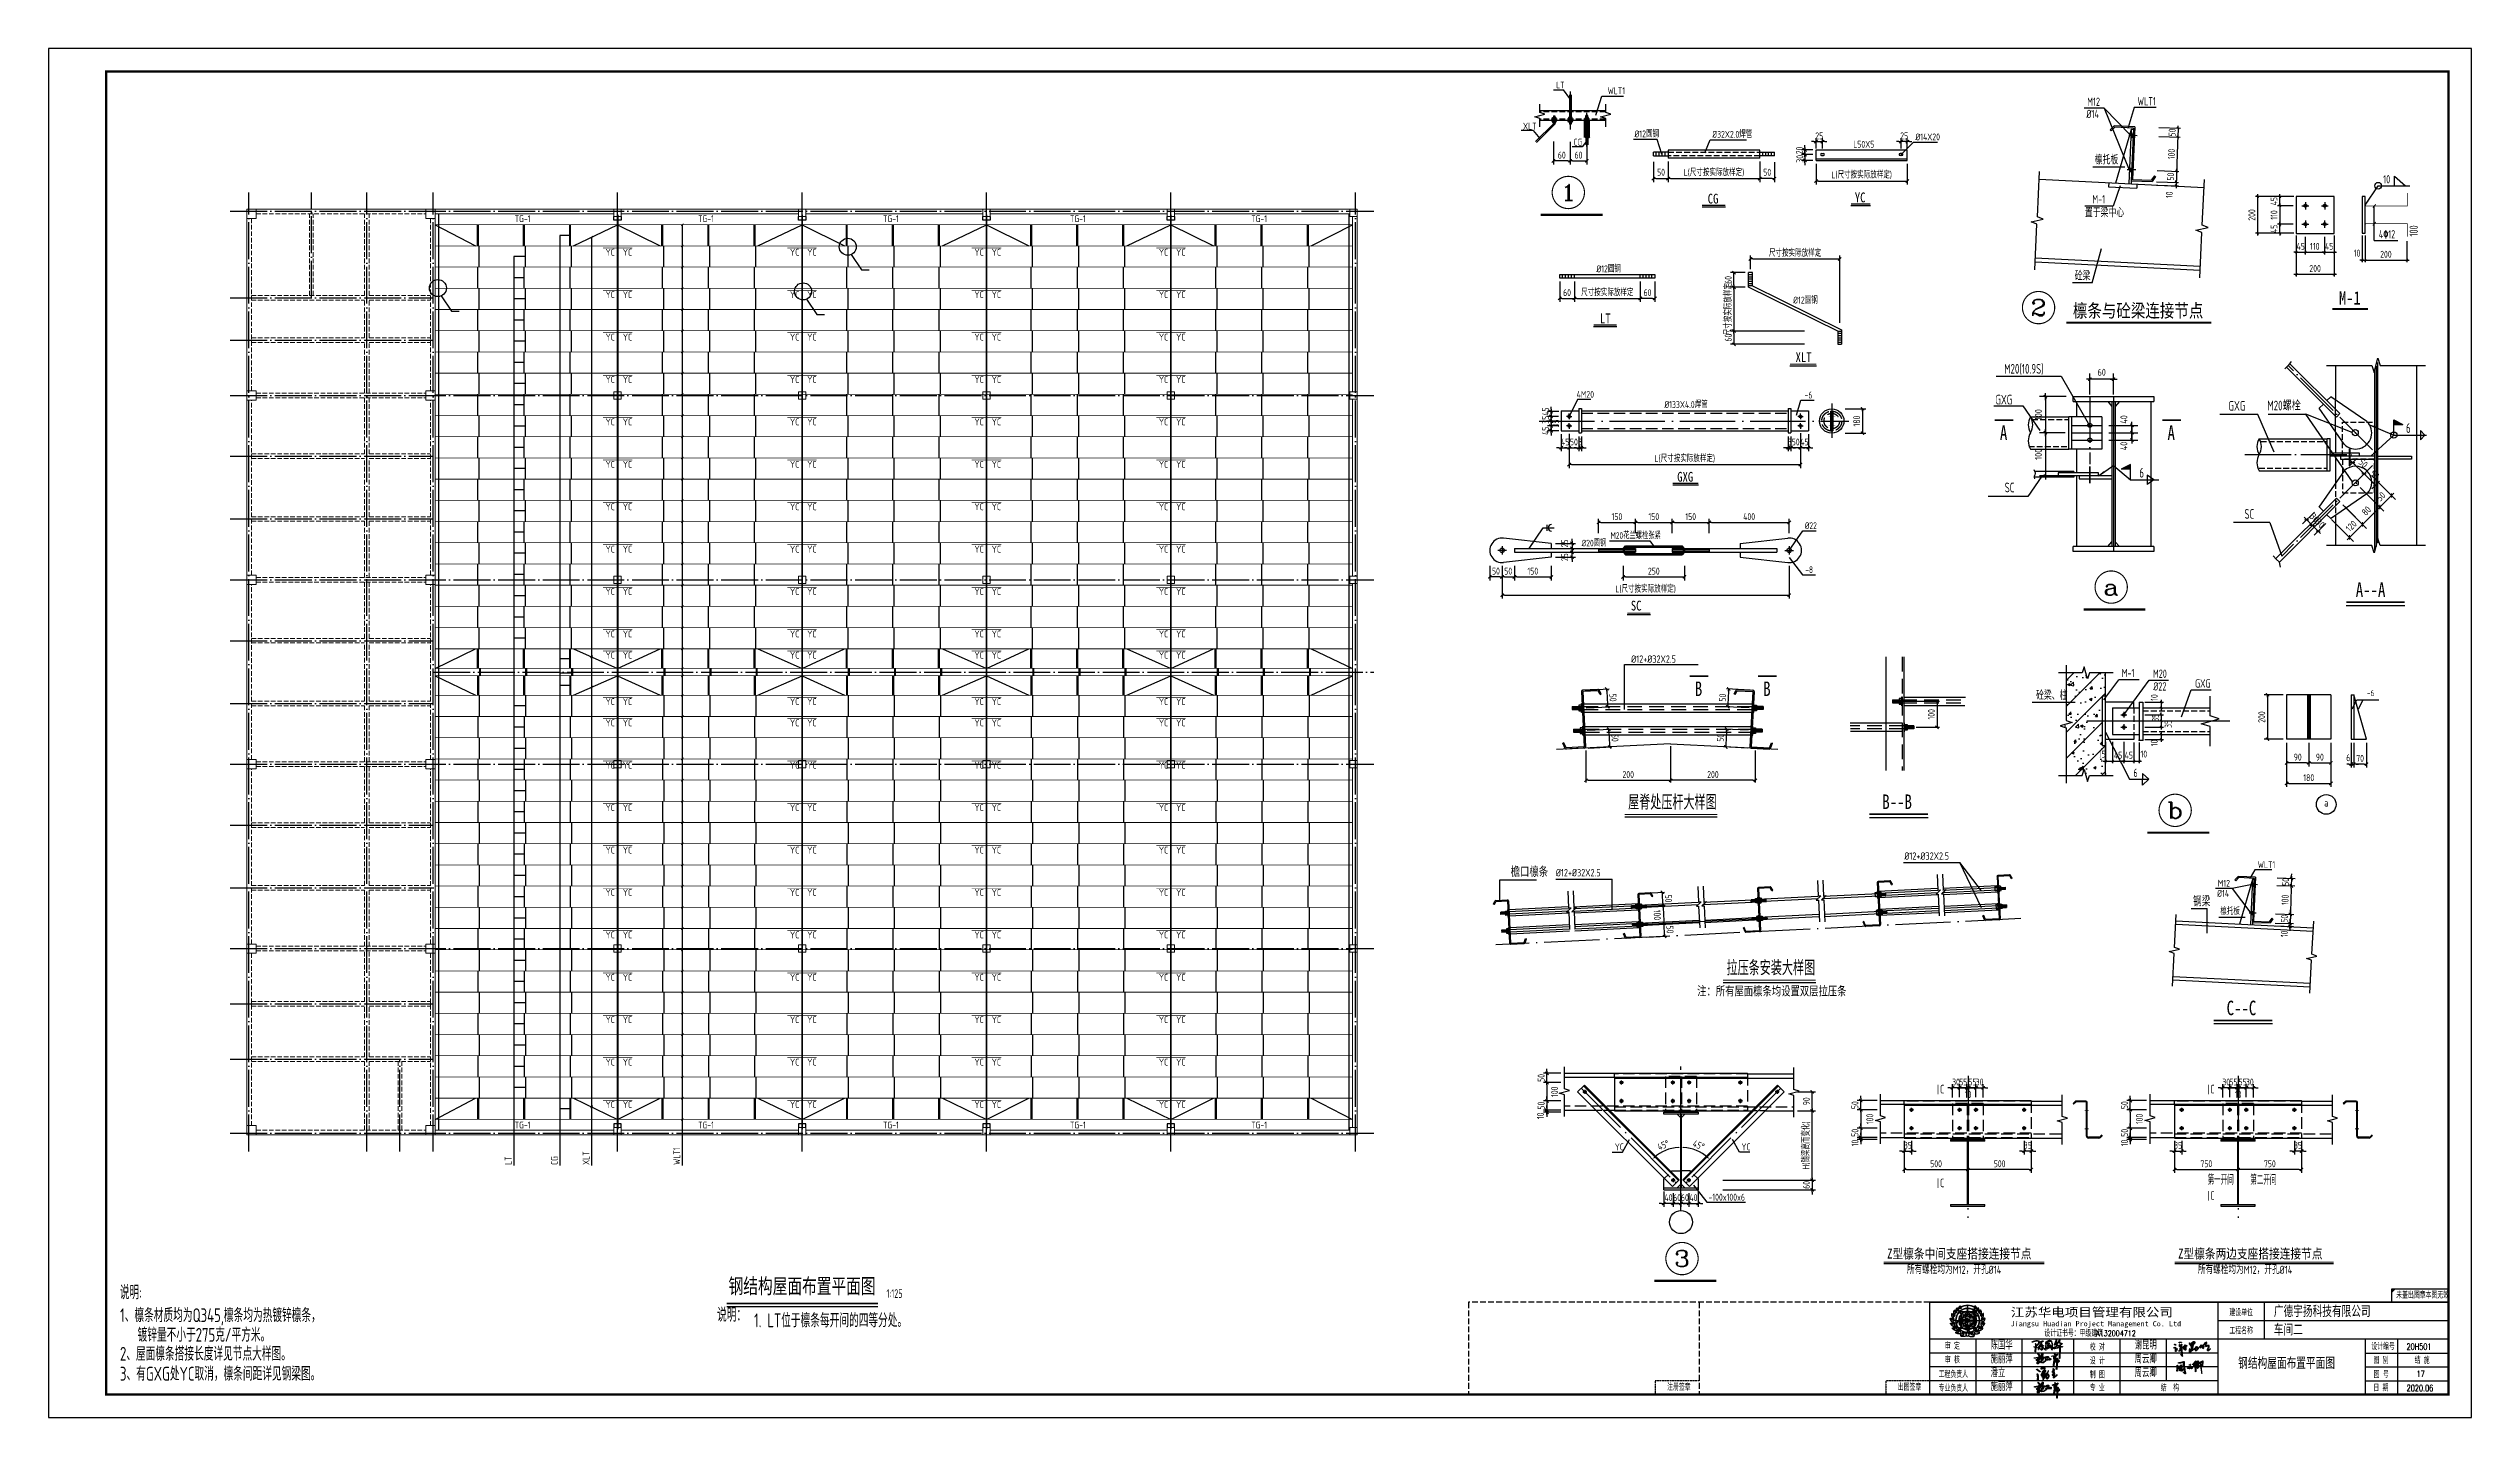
# Model space of a CAD drawing. Extents: x -2331248 to -1198620, y -977263 to -545844.
# Drawn here: x -1331785 to -1200410, y -765858 to -691608 of the extents above; entities that cross this region are included whole.
import ezdxf
from ezdxf.enums import TextEntityAlignment as Align

# ---------------------------------------------------------------- set-up
doc = ezdxf.new("R2010")
doc.units = 0
doc.header["$LTSCALE"] = 1000
doc.header["$MEASUREMENT"] = 0
for name, pattern in [('6', [8.75, 5, -1.25, 1.25, -1.25]), ('ACAD_ISO02W100', [15, 12, -3]), ('ACAD_ISO04W100', [30.5, 24, -3, 0.5, -3]), ('CONTINOUS', [0]), ('DASH', [0.35, 0.25, -0.1]), ('DASHED', [19.05, 12.7, -6.35]), ('DASHED2', [9.525, 6.35, -3.175]), ('DOTE', [2.42, 2, -0.2, 0.02, -0.2]), ('线型3', [500, 300, -200])]:
    doc.linetypes.add(name, pattern=pattern)
doc.layers.get('0').update_dxf_attribs({"linetype": 'CONTINUOUS'})
doc.layers.get('DEFPOINTS').update_dxf_attribs({"linetype": 'CONTINUOUS'})
for name, color, linetype in [('AXIS', 253, 'CONTINOUS'), ('CENTER', 1, 'ACAD_ISO04W100'), ('CL', 4, 'CONTINUOUS'), ('DIM', 3, 'CONTINUOUS'), ('DIM_SYMB', 3, 'CONTINUOUS'), ('DOTE', 1, 'DOTE'), ('DRAWING', 7, 'CONTINUOUS'), ('DRAWING0', 112, 'CONTINUOUS'), ('HATCH', 253, 'CONTINUOUS'), ('LM', 141, 'CONTINUOUS'), ('LT', 4, 'CONTINUOUS'), ('NUM', 7, 'CONTINUOUS'), ('PUB_DIM', 3, 'CONTINUOUS'), ('PUB_TEXT', 7, 'CONTINUOUS'), ('PUB_TITLE', 4, 'CONTINUOUS'), ('REIN', 1, 'CONTINUOUS'), ('ROOM', 7, 'CONTINUOUS'), ('TEXT', 7, 'CONTINUOUS'), ('THICK', 6, 'CONTINUOUS'), ('THIN', 7, 'CONTINUOUS'), ('t图框', 222, 'CONTINUOUS'), ('YC', 6, 'DASHED2'), ('中心线', 1, 'ACAD_ISO04W100'), ('拉条', 72, 'CONTINUOUS'), ('文字', 7, 'CONTINUOUS'), ('构件', 74, 'CONTINUOUS'), ('标注', 33, 'CONTINUOUS'), ('檩条', 3, 'CONTINUOUS'), ('檩条布置图', 2, 'CONTINUOUS'), ('独立基础', 4, 'CONTINUOUS'), ('粗实线', 7, 'CONTINUOUS'), ('细实线', 112, 'CONTINUOUS'), ('细虚线', 125, 'DASHED2')]:
    doc.layers.add(name, color=color, linetype=linetype)
for name, color, linetype, lineweight in [('S_Beam', 4, 'CONTINUOUS', 18), ('S_BeamDash', 134, '线型3', 18), ('S_Cl', 2, 'CONTINUOUS', 9), ('单线钢梁', 134, 'CONTINUOUS', 18)]:
    doc.layers.add(name, color=color, linetype=linetype, lineweight=lineweight)
doc.styles.add('1', font='isocp.shx', dxfattribs={"width": 0.75, "height": 600, "bigfont": 'hztxt.shx'})
doc.styles.add('_TCH_DIM', font='SIMPLEX', dxfattribs={"bigfont": 'GBCBIG'})
doc.styles.add('_TEL_DIM', font='SIMPLEX', dxfattribs={"width": 0.8, "height": 3.5, "bigfont": 'HZTXT'})
doc.styles.add('COMP', font='complex', dxfattribs={"bigfont": 'hztxt'})
doc.styles.add('DIM_FONT', font='tssdeng.shx', dxfattribs={"width": 0.8, "bigfont": 'tssdchn.shx'})
doc.styles.add('HZ', font='tssdeng.shx', dxfattribs={"width": 0.8, "bigfont": 'tssdchn.shx'})
doc.styles.add('HZTXT', font='tssdeng.shx', dxfattribs={"width": 0.7, "bigfont": 'tssdchn.shx'})
doc.styles.add('ST', font='SimSun.ttf', dxfattribs={"height": 6})
doc.styles.add('TSSD_3摱搀槟', font='Tssdeng.shx', dxfattribs={"width": 0.7, "bigfont": 'hztxt.shx'})
doc.styles.add('TSSD_DIMENSION', font='Tssdeng.shx', dxfattribs={"width": 0.7, "bigfont": 'hztxt.shx'})
doc.styles.add('TSSD_Label', font='Tssdeng.shx', dxfattribs={"width": 0.7, "bigfont": 'hztxt.shx'})
doc.styles.add('TSSD_NORM', font='Tssdeng.shx', dxfattribs={"width": 0.7, "bigfont": 'hztxt.shx'})
doc.styles.add('TSSD_REIN', font='Tssdeng.shx', dxfattribs={"width": 0.7, "bigfont": 'hztxt.shx'})
doc.styles.add('房间名称', font='SIMPLEX', dxfattribs={"width": 0.7, "bigfont": '0HZTXT'})
doc.styles.add('黑体', font='SIMHEI.TTF', dxfattribs={"width": 1.4})
doc.dimstyles.new('ANGL', dxfattribs={"dimtxt": 300, "dimasz": 300, "dimexe": 250, "dimexo": 300, "dimgap": 150, "dimtad": 1, "dimzin": 0, "dimdsep": 46, "dimtxsty": 'DIM_FONT', "dimblk1": 'ARCHTICK', "dimblk2": 'ARCHTICK', "dimcen": 0, "dimdle": 150, "dimclrt": 7, "dimadec": 0, "dimazin": 0, "dimtfac": 1, "dimtix": 1, "dimtmove": 2, "dimatfit": 3, "dimfxl": 1, "dimtolj": 1, "dimtzin": 0, "dimarcsym": 0})
doc.dimstyles.new('NORMAL', dxfattribs={"dimtxt": 300, "dimasz": 150, "dimexe": 150, "dimexo": 200, "dimgap": 150, "dimtad": 1, "dimdec": 0, "dimzin": 0, "dimdsep": 46, "dimtxsty": 'TSSD_DIMENSION', "dimblk": 'ARCHTICK', "dimblk1": 'ARCHTICK', "dimblk2": 'ARCHTICK', "dimsah": 1, "dimcen": 0, "dimdle": 150, "dimclrt": 7, "dimadec": 0, "dimazin": 0, "dimtfac": 1, "dimtdec": 0, "dimtix": 1, "dimtmove": 2, "dimatfit": 3, "dimldrblk": 'ARCHTICK', "dimfxl": 1, "dimtolj": 1, "dimtzin": 0, "dimarcsym": 0})
doc.dimstyles.new('TSSD_100_100', dxfattribs={"dimtxt": 300, "dimasz": 100, "dimexe": 150, "dimexo": 150, "dimgap": 100, "dimtad": 1, "dimdec": 0, "dimzin": 0, "dimdsep": 46, "dimtxsty": 'TSSD_DIMENSION', "dimblk": '_TSDBK', "dimblk1": '_TSDBK', "dimblk2": '_TSDBK', "dimsah": 1, "dimcen": 0, "dimclrt": 7, "dimadec": 0, "dimazin": 0, "dimtfac": 1, "dimtdec": 0, "dimtix": 1, "dimtmove": 2, "dimatfit": 3, "dimldrblk": '_TSDBK', "dimfxl": 1, "dimtolj": 1, "dimtzin": 0, "dimarcsym": 0})
doc.dimstyles.new('TSSD_150_150', dxfattribs={"dimtxt": 450, "dimasz": 150, "dimexe": 150, "dimexo": 200, "dimgap": 150, "dimtad": 1, "dimdec": 0, "dimzin": 0, "dimdsep": 46, "dimtxsty": 'TSSD_DIMENSION', "dimblk": 'ARCHTICK', "dimblk1": 'ARCHTICK', "dimblk2": 'ARCHTICK', "dimsah": 1, "dimcen": 0, "dimdle": 150, "dimclrt": 7, "dimadec": 0, "dimazin": 0, "dimtfac": 1, "dimtdec": 0, "dimtix": 1, "dimtmove": 2, "dimatfit": 3, "dimldrblk": 'ARCHTICK', "dimfxl": 1, "dimtolj": 1, "dimtzin": 0, "dimarcsym": 0})
pattern_1 = [(0, (-1908197.643, 1899345.357), (9.375, 18.75), [0, -18.75])]

msp = doc.modelspace()

# ---------------------------------------------------------------- texts
at = {"style": 'TSSD_REIN', "width": 0.7}
msp.add_text('说明：', height=750, dxfattribs=at).set_placement((-1293960.3, -760885.9, -12.9), align=Align.BOTTOM_RIGHT)
msp.add_text('1. LT位于檩条每开间的四等分处。', height=750, dxfattribs=at).set_placement((-1293527.3, -760963, -12.9))
at = {"layer": 'AXIS', "style": 'TSSD_REIN', "width": 0.7}
for s, p in [('说明:', (-1327919.5, -759443.4)), ('1、檩条材质均为Q345,檩条均为热镀锌檩条，', (-1327899.6, -760683.4)), ('2、屋面檩条搭接长度详见节点大样图。', (-1327907, -762774.3)), ('镀锌量不小于275克/平方米。', (-1326951.5, -761748.6)), ('3、有GXG处YC取消，檩条间距详见钢梁图。', (-1327907, -763857.2))]:
    msp.add_text(s, height=750, dxfattribs=at).set_placement(p)
at = {"layer": 'LT', "style": '1', "width": 0.75}
for p in [(-1301579.7, -702849.3), (-1300644.6, -702849.3), (-1291579.7, -702849.3), (-1290644.6, -702849.3), (-1281579.7, -702849.3), (-1280644.6, -702849.3), (-1271579.7, -702849.3), (-1270644.6, -702849.3), (-1301579.7, -705149.3), (-1300644.6, -705149.3), (-1291579.7, -705149.3), (-1290644.6, -705149.3), (-1281579.7, -705149.3), (-1280644.6, -705149.3), (-1271579.7, -705149.3), (-1270644.6, -705149.3), (-1301579.7, -707449.3), (-1300644.6, -707449.3), (-1291579.7, -707449.3), (-1290644.6, -707449.3), (-1281579.7, -707449.3), (-1280644.6, -707449.3), (-1271579.7, -707449.3), (-1270644.6, -707449.3), (-1301579.7, -709749.3), (-1300644.6, -709749.3), (-1291579.7, -709749.3), (-1290644.6, -709749.3), (-1281579.7, -709749.3), (-1280644.6, -709749.3), (-1271579.7, -709749.3), (-1270644.6, -709749.3), (-1301579.7, -712049.3), (-1300644.6, -712049.3), (-1291579.7, -712049.3), (-1290644.6, -712049.3), (-1281579.7, -712049.3), (-1280644.6, -712049.3), (-1271579.7, -712049.3), (-1270644.6, -712049.3), (-1301579.7, -714349.3), (-1300644.6, -714349.3), (-1291579.7, -714349.3), (-1290644.6, -714349.3), (-1281579.7, -714349.3), (-1280644.6, -714349.3), (-1271579.7, -714349.3), (-1270644.6, -714349.3), (-1301579.7, -716649.3), (-1300644.6, -716649.3), (-1291579.7, -716649.3), (-1290644.6, -716649.3), (-1281579.7, -716649.3), (-1280644.6, -716649.3), (-1271579.7, -716649.3), (-1270644.6, -716649.3), (-1301579.7, -718949.3), (-1300644.6, -718949.3), (-1291579.7, -718949.3), (-1290644.6, -718949.3), (-1281579.7, -718949.3), (-1280644.6, -718949.3), (-1271579.7, -718949.3), (-1270644.6, -718949.3), (-1301579.7, -721249.3), (-1300644.6, -721249.3), (-1291579.7, -721249.3), (-1290644.6, -721249.3), (-1281579.7, -721249.3), (-1280644.6, -721249.3), (-1271579.7, -721249.3), (-1270644.6, -721249.3), (-1301579.7, -723549.3), (-1300644.6, -723549.3), (-1291579.7, -723549.3), (-1290644.6, -723549.3), (-1281579.7, -723549.3), (-1280644.6, -723549.3), (-1271579.7, -723549.3), (-1270644.6, -723549.3), (-1301579.7, -724699.3), (-1300644.6, -724699.3), (-1291579.7, -724699.3), (-1290644.6, -724699.3), (-1281579.7, -724699.3), (-1280644.6, -724699.3), (-1271579.7, -724699.3), (-1270644.6, -724699.3), (-1301579.7, -727219.3), (-1300644.6, -727219.3), (-1291579.7, -727219.3), (-1290644.6, -727219.3), (-1281579.7, -727219.3), (-1280644.6, -727219.3), (-1271579.7, -727219.3), (-1270644.6, -727219.3), (-1301579.7, -728369.3), (-1300644.6, -728369.3), (-1291579.7, -728369.3), (-1290644.6, -728369.3), (-1281579.7, -728369.3), (-1280644.6, -728369.3), (-1271579.7, -728369.3), (-1270644.6, -728369.3), (-1301579.7, -730669.3), (-1300644.6, -730669.3), (-1291579.7, -730669.3), (-1290644.6, -730669.3), (-1281579.7, -730669.3), (-1280644.6, -730669.3), (-1271579.7, -730669.3), (-1270644.6, -730669.3), (-1301579.7, -732969.3), (-1300644.6, -732969.3), (-1291579.7, -732969.3), (-1290644.6, -732969.3), (-1281579.7, -732969.3), (-1280644.6, -732969.3), (-1271579.7, -732969.3), (-1270644.6, -732969.3), (-1301579.7, -735269.3), (-1300644.6, -735269.3), (-1291579.7, -735269.3), (-1290644.6, -735269.3), (-1281579.7, -735269.3), (-1280644.6, -735269.3), (-1271579.7, -735269.3), (-1270644.6, -735269.3), (-1301579.7, -737569.3), (-1300644.6, -737569.3), (-1291579.7, -737569.3), (-1290644.6, -737569.3), (-1281579.7, -737569.3), (-1280644.6, -737569.3), (-1271579.7, -737569.3), (-1270644.6, -737569.3), (-1301579.7, -739869.3), (-1300644.6, -739869.3), (-1291579.7, -739869.3), (-1290644.6, -739869.3), (-1281579.7, -739869.3), (-1280644.6, -739869.3), (-1271579.7, -739869.3), (-1270644.6, -739869.3), (-1301579.7, -742169.3), (-1300644.6, -742169.3), (-1291579.7, -742169.3), (-1290644.6, -742169.3), (-1281579.7, -742169.3), (-1280644.6, -742169.3), (-1271579.7, -742169.3), (-1270644.6, -742169.3), (-1301579.7, -744469.3), (-1300644.6, -744469.3), (-1291579.7, -744469.3), (-1290644.6, -744469.3), (-1281579.7, -744469.3), (-1280644.6, -744469.3), (-1271579.7, -744469.3), (-1270644.6, -744469.3), (-1301579.7, -746769.3), (-1300644.6, -746769.3), (-1291579.7, -746769.3), (-1290644.6, -746769.3), (-1281579.7, -746769.3), (-1280644.6, -746769.3), (-1271579.7, -746769.3), (-1270644.6, -746769.3), (-1301579.7, -749069.3), (-1300644.6, -749069.3), (-1291579.7, -749069.3), (-1290644.6, -749069.3), (-1281579.7, -749069.3), (-1280644.6, -749069.3), (-1271579.7, -749069.3), (-1270644.6, -749069.3)]:
    msp.add_text('YC', height=375, dxfattribs=at).set_placement(p)
at = {"layer": 'LT', "style": 'TSSD_REIN', "width": 0.7}
for s, p in [('WLT1', (-1297535, -752156.7)), ('LT', (-1306667, -752156.7)), ('CG', (-1304167, -752156.7)), ('XLT', (-1302451, -752156.7))]:
    msp.add_text(s, height=375, rotation=90, dxfattribs=at).set_placement(p)
at = {"layer": 'ROOM', "style": 'HZ', "width": 0.7}
msp.add_text('钢结构屋面布置平面图', height=625, dxfattribs=at).set_placement((-1213063, -763221.3))
at = {"layer": 'TEXT', "style": 'TSSD_NORM'}
for s, height, width, p in [('钢结构屋面布置平面图', 937.5, 0.85, (-1294911.4, -759507.6)), ('1:125', 468.75, 0.7, (-1286348.9, -759507.6))]:
    msp.add_text(s, height=height, dxfattribs=dict(at, width=width)).set_placement(p, align=Align.BOTTOM_LEFT)
at = {"layer": '文字', "style": '房间名称', "width": 0.7}
msp.add_text('17', height=314.95, dxfattribs=at).set_placement((-1203172.2, -763486.4), align=Align.MIDDLE)
at = {"layer": '独立基础', "style": 'TSSD_REIN', "width": 0.7}
for p in [(-1305649.3, -701027.1), (-1295706.1, -701027.1), (-1285680.1, -701027.1), (-1275545.1, -701027.1), (-1265715.1, -701027.1), (-1305649.3, -750181.1), (-1295706.1, -750181.1), (-1285680.1, -750181.1), (-1275545.1, -750181.1), (-1265715.1, -750181.1)]:
    msp.add_text('TG-1', height=375, dxfattribs=at).set_placement(p, align=Align.RIGHT)

# ---------------------------------------------------------------- blocks, each defined once
blk = doc.blocks.new('A$C5A861AD6')
h = blk.add_hatch(color=256)
h.paths.add_polyline_path([(852, 1429), (859, 1579), (837, 1594), (799, 1600), (424, 889), (349, 887), (289, 900), (286, 944), (297, 944), (556, 1141), (571, 1184), (547, 1219), (367, 1217), (0, 1148), (0, 1096), (47, 1096), (177, 1104), (336, 1140), (506, 1165), (508, 1138), (450, 1101), (221, 938), (240, 873), (311, 832), (395, 827), (308, 697), (307, 546), (402, 551), (560, 726), (570, 802), (547, 821), (476, 848), (483, 895), (765, 1459), (777, 1459), (761, 1301), (743, 1197), (726, 1192), (722, 1150), (745, 1131), (823, 1134), (957, 1196), (960, 1153), (820, 1001), (821, 1060), (806, 1071), (801, 1099), (778, 1104), (710, 1020), (712, 953), (717, 944), (658, 818), (663, 744), (725, 647), (915, 657), (1146, 837), (1142, 885), (1123, 872), (910, 716), (830, 707), (774, 708), (735, 754), (736, 848), (751, 879), (785, 881), (830, 896), (900, 901), (902, 936), (877, 969), (859, 952), (829, 960), (1011, 1147), (1009, 1232), (909, 1232), (780, 1176)])
h.paths.add_polyline_path([(510, 802), (510, 756), (373, 602), (359, 659), (435, 799)], flags=16)
for points in [[(384, 1568), (330, 1565), (330, 1515), (422, 1430), (442, 1429), (481, 1384), (480, 1358), (505, 1357), (445, 1307), (445, 1295), (487, 1297), (539, 1345), (552, 1349), (555, 1415), (536, 1419), (480, 1484), (457, 1485)], [(1448, 1215), (1428, 1242), (1224, 1240), (1085, 1199), (1106, 1151), (1165, 1144), (1205, 1160), (1394, 1157), (1410, 1145), (1440, 1157)], [(1483, 988), (1457, 1018), (1419, 982), (1345, 988), (1342, 1022), (1305, 1050), (1233, 984), (1214, 950), (1193, 1001), (1164, 1024), (1124, 997), (1165, 887), (1181, 862), (1216, 868), (1257, 935), (1278, 975), (1288, 972), (1319, 913), (1383, 916), (1389, 927), (1448, 938)], [(1668, 1013), (1693, 1022), (1649, 1052), (1635, 1012), (1615, 1040), (1572, 1055), (1546, 1043), (1540, 1024), (1537, 1074), (1506, 1084), (1491, 1070), (1491, 967), (1515, 951), (1558, 945), (1564, 979), (1595, 981), (1594, 958), (1661, 961)]]:
    blk.add_hatch(color=256).paths.add_polyline_path(points)
h = blk.add_hatch(color=256)
h.paths.add_polyline_path([(2317, 1047), (2303, 1100), (2269, 1096), (2264, 948), (2237, 948), (2170, 929), (2174, 960), (2228, 1009), (2244, 1086), (2189, 1141), (2116, 1151), (2008, 1086), (1998, 1163), (2087, 1202), (2271, 1395), (2336, 1460), (2312, 1504), (2242, 1458), (2141, 1451), (2085, 1482), (1995, 1545), (1993, 1489), (2037, 1431), (2143, 1390), (2039, 1373), (1850, 1347), (1754, 1298), (1759, 1260), (2024, 1308), (2102, 1315), (2112, 1294), (1981, 1197), (1969, 1226), (1930, 1233), (1939, 1111), (1960, 937), (1928, 683), (1913, 500), (1902, 408), (1903, 329), (1923, 297), (1942, 345), (1966, 644), (2010, 900), (2016, 1005), (2114, 1094), (2179, 1091), (2174, 1033), (2138, 985), (2109, 952), (2143, 913), (2039, 824), (2039, 761), (2102, 698), (2245, 684), (2222, 494), (2201, 295), (2189, 234), (2184, 27), (2228, 0), (2232, 137), (2263, 486), (2298, 675), (2423, 721), (2477, 813), (2440, 929), (2406, 929), (2404, 881), (2421, 830), (2385, 762), (2308, 736)])
h.paths.add_polyline_path([(2251, 736), (2143, 749), (2093, 792), (2134, 842), (2171, 878), (2258, 907)], flags=16)
for p, q in [((384, 1568), (330, 1565)), ((330, 1565), (330, 1515)), ((330, 1515), (422, 1430)), ((457, 1485), (384, 1568)), ((422, 1430), (442, 1429)), ((442, 1429), (481, 1384)), ((505, 1357), (445, 1307)), ((445, 1307), (445, 1295)), ((445, 1295), (487, 1297)), ((480, 1484), (457, 1485)), ((536, 1419), (480, 1484)), ((481, 1384), (480, 1358)), ((480, 1358), (505, 1357)), ((487, 1297), (539, 1345)), ((555, 1415), (536, 1419)), ((539, 1345), (552, 1349)), ((552, 1349), (555, 1415))]:
    blk.add_line(p, q)
for points in [[(0, 1096), (0, 1148), (367, 1217), (547, 1219), (571, 1184), (556, 1141), (297, 944), (286, 944), (289, 900), (349, 887), (424, 889), (799, 1600), (837, 1594), (859, 1579), (852, 1429), (780, 1176), (909, 1232), (1009, 1232), (1011, 1147), (829, 960), (859, 952), (877, 969), (902, 936), (900, 901), (830, 896), (785, 881), (751, 879), (736, 848), (735, 754), (774, 708), (830, 707), (910, 716), (1123, 872), (1142, 885), (1146, 837), (915, 657), (725, 647), (663, 744), (658, 818), (717, 944), (712, 953), (710, 1020), (778, 1104), (801, 1099), (806, 1071), (821, 1060), (820, 1001), (960, 1153), (957, 1196), (823, 1134), (745, 1131), (722, 1150), (726, 1192), (743, 1197), (761, 1301), (777, 1459), (765, 1459), (483, 895), (476, 848), (547, 821), (570, 802), (560, 726), (402, 551), (307, 546), (308, 697), (395, 827), (311, 832), (240, 873), (221, 938), (450, 1101), (508, 1138), (506, 1165), (336, 1140), (177, 1104), (47, 1096)], [(1085, 1199), (1106, 1151), (1165, 1144), (1205, 1160), (1394, 1157), (1410, 1145), (1440, 1157), (1448, 1215), (1428, 1242), (1224, 1240)], [(1124, 997), (1164, 1024), (1193, 1001), (1214, 950), (1233, 984), (1305, 1050), (1342, 1022), (1345, 988), (1419, 982), (1457, 1018), (1483, 988), (1448, 938), (1389, 927), (1383, 916), (1319, 913), (1288, 972), (1278, 975), (1257, 935), (1216, 868), (1181, 862), (1165, 887)], [(1491, 1070), (1491, 967), (1515, 951), (1558, 945), (1564, 979), (1595, 981), (1594, 958), (1661, 961), (1668, 1013), (1693, 1022), (1649, 1052), (1635, 1012), (1615, 1040), (1572, 1055), (1546, 1043), (1540, 1024), (1537, 1074), (1506, 1084)], [(2138, 985), (2174, 1033), (2179, 1091), (2114, 1094), (2016, 1005), (2010, 900), (1966, 644), (1942, 345), (1923, 297), (1903, 329), (1902, 408), (1913, 500), (1928, 683), (1960, 937), (1939, 1111), (1930, 1233), (1969, 1226), (1981, 1197), (2112, 1294), (2102, 1315), (2024, 1308), (1759, 1260), (1754, 1298), (1850, 1347), (2039, 1373), (2143, 1390), (2037, 1431), (1993, 1489), (1995, 1545), (2085, 1482), (2141, 1451), (2242, 1458), (2312, 1504), (2336, 1460), (2271, 1395), (2087, 1202), (1998, 1163), (2008, 1086), (2116, 1151), (2189, 1141), (2244, 1086), (2228, 1009), (2174, 960), (2170, 929), (2237, 948), (2264, 948), (2269, 1096), (2303, 1100), (2317, 1047), (2308, 736), (2385, 762), (2421, 830), (2404, 881), (2406, 929), (2440, 929), (2477, 813), (2423, 721), (2298, 675), (2263, 486), (2232, 137), (2228, 0), (2184, 27), (2189, 234), (2201, 295), (2222, 494), (2245, 684), (2102, 698), (2039, 761), (2039, 824), (2143, 913), (2109, 952)]]:
    blk.add_lwpolyline(points, close=True)
for points in [[(435, 799), (510, 802), (510, 756), (373, 602), (359, 659), (435, 799)], [(2258, 907), (2251, 736), (2143, 749), (2093, 792), (2134, 842), (2171, 878), (2258, 907)]]:
    blk.add_lwpolyline(points)
blk = doc.blocks.new('A$C6CFE5858')
for points in [[(3, 466), (30, 466), (43, 450), (57, 443), (83, 417), (92, 416), (123, 395), (136, 381), (141, 375), (146, 368), (142, 359), (141, 353), (128, 354), (121, 354), (126, 364), (125, 366), (122, 369), (117, 372), (114, 374), (112, 377), (104, 381), (97, 383), (95, 388), (84, 389), (81, 398), (74, 401), (69, 404), (63, 404), (59, 408), (54, 411), (51, 419), (44, 421), (44, 424), (40, 427), (34, 427), (21, 427), (21, 433), (21, 440), (14, 443), (4, 443), (0, 446)], [(24, 267), (34, 274), (43, 262), (50, 254), (51, 236), (49, 224), (56, 221), (59, 196), (65, 188), (64, 25), (70, 20), (73, 1), (62, 1), (50, 0), (51, 13), (46, 19), (40, 19), (43, 141), (35, 149), (37, 212), (30, 220), (28, 240), (21, 245), (22, 263)]]:
    blk.add_hatch(color=256).paths.add_polyline_path(points)
h = blk.add_hatch(color=256)
h.paths.add_polyline_path([(435, 192), (441, 195), (443, 208), (450, 212), (460, 212), (474, 224), (483, 224), (499, 224), (506, 212), (507, 194), (503, 171), (501, 160), (496, 147), (477, 119), (475, 110), (471, 98), (467, 88), (459, 87), (448, 87), (447, 97), (441, 99), (443, 110), (445, 122), (437, 126), (436, 129), (436, 150), (435, 166), (435, 186)], flags=16)
h.paths.add_polyline_path([(345, 209), (339, 216), (346, 220), (346, 228), (346, 232), (349, 235), (354, 240), (360, 244), (365, 244), (379, 252), (383, 260), (392, 264), (396, 265), (409, 269), (415, 273), (431, 273), (436, 273), (431, 256), (427, 250), (421, 240), (412, 232), (404, 229), (389, 222), (382, 213), (381, 205), (383, 199), (388, 204), (395, 212), (404, 215), (409, 219), (420, 226), (425, 227), (426, 215), (418, 206), (380, 167), (372, 157), (367, 157), (355, 154), (353, 143), (352, 136), (341, 121), (323, 110), (298, 82), (295, 79), (289, 81), (290, 160), (298, 164), (302, 173), (300, 180), (300, 189), (300, 196), (304, 199), (309, 203), (317, 202), (316, 188), (320, 184), (325, 178), (335, 178), (340, 182), (339, 189), (339, 194), (341, 200), (342, 203), (345, 208)], flags=16)
h.paths.add_polyline_path([(283, 219), (272, 217), (272, 210), (273, 200), (279, 199), (289, 209), (294, 214), (304, 218), (308, 222), (307, 234), (306, 243), (303, 244), (295, 236), (290, 229), (289, 225), (288, 222), (285, 220)], flags=16)
h.paths.add_polyline_path([(298, 351), (298, 362), (301, 364), (305, 362), (308, 349), (310, 308), (305, 303), (302, 300), (300, 296), (291, 290), (281, 282), (277, 276), (271, 273), (268, 264), (264, 261), (257, 261), (251, 261), (248, 250), (241, 246), (234, 245), (230, 249), (224, 236), (216, 239), (206, 238), (206, 246), (216, 256), (217, 260), (217, 266), (226, 270), (230, 277), (235, 283), (243, 289), (249, 294), (250, 298), (252, 306), (265, 321), (285, 337), (291, 346), (295, 351)], flags=16)
h.paths.add_polyline_path([(338, 373), (339, 346), (342, 344), (344, 342), (350, 355), (361, 362), (365, 367), (371, 372), (373, 375), (373, 382), (378, 386), (380, 390), (378, 393), (374, 395), (362, 395), (354, 393), (350, 388), (349, 384), (345, 380), (341, 377), (340, 374)], flags=16)
h.paths.add_polyline_path([(178, 506), (178, 474), (198, 484), (230, 485), (275, 502), (286, 505), (324, 507), (330, 515), (341, 512), (338, 501), (338, 485), (330, 469), (325, 454), (317, 439), (304, 424), (301, 420), (295, 412), (287, 392), (279, 385), (272, 388), (260, 374), (244, 363), (233, 364), (233, 334), (242, 326), (246, 323), (251, 318), (252, 316), (215, 281), (208, 280), (208, 267), (191, 245), (176, 231), (171, 227), (182, 222), (188, 217), (190, 211), (202, 211), (207, 211), (210, 218), (230, 218), (238, 225), (251, 229), (254, 235), (259, 234), (253, 221), (242, 206), (235, 201), (235, 192), (230, 188), (228, 180), (227, 175), (223, 171), (216, 162), (215, 157), (217, 151), (221, 148), (229, 147), (234, 154), (241, 155), (245, 158), (252, 161), (260, 162), (266, 162), (271, 159), (269, 139), (263, 134), (261, 132), (260, 93), (259, 48), (265, 43), (267, 43), (270, 40), (270, 35), (274, 33), (279, 36), (285, 41), (292, 42), (297, 44), (300, 49), (304, 53), (311, 62), (316, 68), (321, 73), (323, 80), (354, 113), (356, 117), (368, 134), (372, 141), (381, 149), (386, 160), (390, 163), (394, 164), (406, 167), (409, 171), (411, 83), (421, 74), (426, 72), (428, 63), (443, 61), (447, 58), (463, 57), (467, 66), (480, 67), (496, 92), (498, 104), (503, 113), (509, 114), (514, 122), (512, 137), (519, 141), (520, 149), (532, 158), (532, 176), (532, 201), (530, 206), (524, 210), (524, 223), (514, 227), (512, 234), (507, 241), (490, 245), (478, 238), (469, 236), (465, 236), (452, 233), (450, 239), (454, 243), (460, 248), (459, 252), (462, 258), (466, 261), (470, 269), (468, 299), (474, 305), (475, 323), (480, 341), (487, 348), (490, 357), (491, 365), (500, 369), (499, 384), (503, 387), (508, 393), (505, 412), (497, 412), (495, 402), (496, 394), (495, 389), (488, 381), (482, 376), (482, 365), (473, 357), (472, 348), (472, 342), (470, 339), (465, 322), (461, 317), (455, 305), (455, 299), (449, 293), (446, 296), (441, 296), (429, 293), (425, 288), (411, 288), (398, 281), (373, 270), (355, 255), (345, 247), (341, 249), (338, 255), (339, 315), (344, 314), (348, 320), (344, 333), (349, 333), (355, 341), (360, 349), (363, 355), (370, 360), (380, 364), (383, 370), (390, 376), (392, 385), (394, 391), (392, 404), (379, 410), (375, 414), (362, 411), (362, 417), (349, 420), (342, 420), (337, 408), (336, 407), (332, 415), (329, 416), (318, 415), (316, 419), (316, 422), (329, 429), (334, 443), (339, 448), (343, 453), (347, 458), (351, 480), (356, 492), (362, 495), (362, 510), (353, 528), (345, 531), (341, 532), (336, 539), (324, 532), (324, 529), (318, 537), (305, 528), (299, 524), (292, 529), (275, 524), (273, 519), (255, 522), (245, 518), (237, 513), (231, 513), (220, 511), (204, 515), (194, 513), (193, 505), (185, 507), (179, 508)])
h = blk.add_hatch(color=256)
h.paths.add_polyline_path([(657, 384), (661, 331), (666, 327), (670, 329), (674, 331), (675, 344), (678, 347), (697, 349), (717, 347), (724, 346), (725, 343), (727, 340), (734, 336), (731, 327), (731, 317), (726, 310), (722, 304), (714, 298), (710, 294), (710, 285), (701, 276), (695, 270), (683, 262), (682, 255), (675, 244), (665, 231), (665, 217), (669, 217), (677, 219), (686, 217), (694, 222), (703, 226), (706, 231), (709, 238), (716, 242), (728, 247), (740, 249), (746, 246), (747, 233), (742, 224), (733, 203), (726, 186), (719, 173), (711, 156), (700, 143), (699, 118), (701, 112), (714, 106), (721, 106), (743, 109), (757, 118), (764, 129), (779, 134), (792, 140), (814, 170), (822, 177), (830, 182), (867, 213), (873, 223), (870, 225), (862, 228), (851, 221), (845, 213), (842, 200), (828, 194), (811, 190), (808, 177), (801, 170), (796, 168), (786, 164), (774, 153), (763, 146), (745, 145), (735, 139), (732, 151), (749, 191), (750, 195), (761, 204), (761, 222), (764, 227), (767, 235), (768, 260), (768, 273), (759, 277), (753, 283), (724, 273), (713, 268), (710, 272), (717, 287), (731, 301), (743, 314), (753, 328), (757, 336), (751, 352), (741, 364), (727, 368), (706, 376), (690, 386), (674, 389), (666, 387), (657, 387)])
h.paths.add_polyline_path([(690, 481), (689, 471), (687, 466), (685, 467), (682, 464), (682, 457), (681, 447), (695, 451), (710, 453), (716, 449), (717, 447), (723, 445), (722, 429), (722, 409), (721, 404), (719, 403), (715, 401), (706, 390), (705, 388), (717, 386), (724, 386), (731, 388), (732, 401), (740, 406), (741, 413), (751, 414), (756, 414), (756, 446), (748, 451), (748, 460), (744, 465), (741, 466), (739, 471), (731, 473), (722, 475), (720, 482), (704, 483)])
at = {"elevation": 4}
for points in [[(0, 446), (3, 466)], [(4, 443), (0, 446)], [(3, 466), (30, 466)], [(14, 443), (4, 443)], [(21, 440), (14, 443)], [(21, 433), (21, 440)], [(21, 427), (21, 433)], [(34, 427), (21, 427)], [(21, 245), (22, 263)], [(28, 240), (21, 245)], [(22, 263), (24, 267)], [(24, 267), (34, 274)], [(30, 220), (28, 240)], [(30, 466), (43, 450)], [(37, 212), (30, 220)], [(40, 427), (34, 427)], [(34, 274), (43, 262)], [(35, 149), (37, 212)], [(43, 141), (35, 149)], [(44, 424), (40, 427)], [(40, 19), (43, 141)], [(46, 19), (40, 19)], [(43, 450), (57, 443)], [(43, 262), (50, 254)], [(44, 421), (44, 424)], [(51, 419), (44, 421)], [(51, 13), (46, 19)], [(51, 236), (49, 224)], [(49, 224), (56, 221)], [(50, 254), (51, 236)], [(50, 0), (51, 13)], [(62, 1), (50, 0)], [(54, 411), (51, 419)], [(59, 408), (54, 411)], [(56, 221), (59, 196)], [(57, 443), (83, 417)], [(63, 404), (59, 408)], [(59, 196), (65, 188)], [(73, 1), (62, 1)], [(69, 404), (63, 404)], [(65, 188), (64, 25)], [(64, 25), (70, 20)], [(74, 401), (69, 404)], [(70, 20), (73, 1)], [(81, 398), (74, 401)], [(84, 389), (81, 398)], [(83, 417), (92, 416)], [(95, 388), (84, 389)], [(92, 416), (123, 395)], [(97, 383), (95, 388)], [(104, 381), (97, 383)], [(112, 377), (104, 381)], [(114, 374), (112, 377)], [(117, 372), (114, 374)], [(122, 369), (117, 372)], [(121, 354), (126, 364)], [(128, 354), (121, 354)], [(125, 366), (122, 369)], [(123, 395), (136, 381)], [(126, 364), (125, 366)], [(141, 353), (128, 354)], [(136, 381), (141, 375)], [(141, 375), (146, 368)], [(142, 359), (141, 353)], [(146, 368), (142, 359)], [(176, 231), (171, 227)], [(171, 227), (182, 222)], [(191, 245), (176, 231)], [(179, 508), (178, 506)], [(178, 506), (178, 474)], [(178, 474), (198, 484)], [(185, 507), (179, 508)], [(182, 222), (188, 217)], [(193, 505), (185, 507)], [(188, 217), (190, 211)], [(190, 211), (202, 211)], [(208, 267), (191, 245)], [(194, 513), (193, 505)], [(204, 515), (194, 513)], [(198, 484), (230, 485)], [(202, 211), (207, 211)], [(220, 511), (204, 515)], [(206, 246), (216, 256)], [(206, 238), (206, 246)], [(216, 239), (206, 238)], [(207, 211), (210, 218)], [(215, 281), (208, 280)], [(208, 280), (208, 267)], [(210, 218), (230, 218)], [(252, 316), (215, 281)], [(216, 162), (215, 157)], [(215, 157), (217, 151)], [(216, 256), (217, 260)], [(224, 236), (216, 239)], [(223, 171), (216, 162)], [(217, 266), (226, 270)], [(217, 260), (217, 266)], [(217, 151), (221, 148)], [(231, 513), (220, 511)], [(221, 148), (229, 147)], [(227, 175), (223, 171)], [(230, 249), (224, 236)], [(226, 270), (230, 277)], [(228, 180), (227, 175)], [(230, 188), (228, 180)], [(229, 147), (234, 154)], [(230, 485), (275, 502)], [(230, 277), (235, 283)], [(234, 245), (230, 249)], [(230, 218), (238, 225)], [(235, 192), (230, 188)], [(237, 513), (231, 513)], [(244, 363), (233, 364)], [(233, 364), (233, 334)], [(233, 334), (242, 326)], [(241, 246), (234, 245)], [(234, 154), (241, 155)], [(235, 283), (243, 289)], [(242, 206), (235, 201)], [(235, 201), (235, 192)], [(245, 518), (237, 513)], [(238, 225), (251, 229)], [(248, 250), (241, 246)], [(241, 155), (245, 158)], [(242, 326), (246, 323)], [(253, 221), (242, 206)], [(243, 289), (249, 294)], [(260, 374), (244, 363)], [(255, 522), (245, 518)], [(245, 158), (252, 161)], [(246, 323), (251, 318)], [(251, 261), (248, 250)], [(249, 294), (250, 298)], [(250, 298), (252, 306)], [(251, 318), (252, 316)], [(257, 261), (251, 261)], [(251, 229), (254, 235)], [(252, 306), (265, 321)], [(252, 161), (260, 162)], [(259, 234), (253, 221)], [(254, 235), (259, 234)], [(273, 519), (255, 522)], [(264, 261), (257, 261)], [(260, 93), (259, 48)], [(259, 48), (265, 43)], [(272, 388), (260, 374)], [(260, 162), (266, 162)], [(261, 132), (260, 93)], [(263, 134), (261, 132)], [(269, 139), (263, 134)], [(268, 264), (264, 261)], [(265, 321), (285, 337)], [(265, 43), (267, 43)], [(266, 162), (271, 159)], [(267, 43), (270, 40)], [(271, 273), (268, 264)], [(271, 159), (269, 139)], [(269, 139), (269, 139)], [(270, 40), (270, 35)], [(270, 35), (274, 33)], [(277, 276), (271, 273)], [(279, 385), (272, 388)], [(283, 219), (272, 217)], [(272, 217), (272, 210)], [(272, 210), (273, 200)], [(275, 524), (273, 519)], [(273, 200), (279, 199)], [(274, 33), (279, 36)], [(292, 529), (275, 524)], [(275, 502), (286, 505)], [(281, 282), (277, 276)], [(287, 392), (279, 385)], [(279, 199), (289, 209)], [(279, 36), (285, 41)], [(291, 290), (281, 282)], [(285, 220), (283, 219)], [(285, 337), (291, 346)], [(288, 222), (285, 220)], [(285, 41), (292, 42)], [(286, 505), (324, 507)], [(295, 412), (287, 392)], [(289, 225), (288, 222)], [(290, 229), (289, 225)], [(289, 209), (294, 214)], [(289, 81), (290, 160)], [(295, 79), (289, 81)], [(295, 236), (290, 229)], [(290, 160), (298, 164)], [(291, 346), (295, 351)], [(300, 296), (291, 290)], [(299, 524), (292, 529)], [(292, 42), (297, 44)], [(294, 214), (304, 218)], [(301, 420), (295, 412)], [(295, 351), (298, 351)], [(303, 244), (295, 236)], [(298, 82), (295, 79)], [(297, 44), (300, 49)], [(298, 362), (301, 364)], [(298, 351), (298, 362)], [(298, 164), (302, 173)], [(323, 110), (298, 82)], [(305, 528), (299, 524)], [(302, 300), (300, 296)], [(300, 196), (304, 199)], [(300, 189), (300, 196)], [(300, 180), (300, 189)], [(302, 173), (300, 180)], [(300, 49), (304, 53)], [(304, 424), (301, 420)], [(301, 364), (305, 362)], [(305, 303), (302, 300)], [(306, 243), (303, 244)], [(317, 439), (304, 424)], [(304, 218), (308, 222)], [(304, 199), (309, 203)], [(304, 53), (311, 62)], [(318, 537), (305, 528)], [(305, 362), (308, 349)], [(310, 308), (305, 303)], [(307, 234), (306, 243)], [(308, 222), (307, 234)], [(308, 349), (310, 308)], [(309, 203), (317, 202)], [(311, 62), (316, 68)], [(316, 422), (329, 429)], [(316, 419), (316, 422)], [(318, 415), (316, 419)], [(317, 202), (316, 188)], [(316, 188), (320, 184)], [(316, 68), (321, 73)], [(325, 454), (317, 439)], [(324, 529), (318, 537)], [(329, 416), (318, 415)], [(320, 184), (320, 184)], [(320, 184), (325, 178)], [(321, 73), (323, 80)], [(341, 121), (323, 110)], [(323, 80), (354, 113)], [(336, 539), (324, 532)], [(324, 532), (324, 529)], [(324, 507), (330, 515)], [(330, 469), (325, 454)], [(325, 178), (335, 178)], [(329, 429), (334, 443)], [(332, 415), (329, 416)], [(330, 515), (330, 515)], [(330, 515), (341, 512)], [(338, 485), (330, 469)], [(336, 407), (332, 415)], [(334, 443), (339, 448)], [(335, 178), (340, 182)], [(341, 532), (336, 539)], [(337, 408), (336, 407)], [(342, 420), (337, 408)], [(341, 512), (338, 501)], [(338, 501), (338, 485)], [(340, 374), (338, 373)], [(338, 373), (339, 346)], [(338, 255), (339, 315)], [(341, 249), (338, 255)], [(339, 448), (343, 453)], [(339, 346), (342, 344)], [(339, 315), (344, 314)], [(339, 216), (346, 220)], [(345, 209), (339, 216)], [(339, 194), (341, 200)], [(339, 189), (339, 194)], [(340, 182), (339, 189)], [(341, 377), (340, 374)], [(345, 531), (341, 532)], [(345, 380), (341, 377)], [(345, 247), (341, 249)], [(341, 200), (342, 203)], [(341, 200), (341, 200)], [(352, 136), (341, 121)], [(349, 420), (342, 420)], [(342, 344), (344, 342)], [(342, 203), (345, 208)], [(343, 453), (347, 458)], [(344, 342), (350, 355)], [(348, 320), (344, 333)], [(344, 333), (349, 333)], [(344, 314), (348, 320)], [(353, 528), (345, 531)], [(349, 384), (345, 380)], [(355, 255), (345, 247)], [(345, 208), (345, 209)], [(346, 232), (349, 235)], [(346, 228), (346, 232)], [(346, 220), (346, 228)], [(347, 458), (351, 480)], [(362, 417), (349, 420)], [(350, 388), (349, 384)], [(349, 333), (355, 341)], [(349, 235), (354, 240)], [(354, 393), (350, 388)], [(350, 355), (361, 362)], [(350, 355), (350, 355)], [(351, 480), (356, 492)], [(353, 143), (352, 136)], [(362, 510), (353, 528)], [(355, 154), (353, 143)], [(362, 395), (354, 393)], [(354, 240), (360, 244)], [(354, 113), (356, 117)], [(355, 341), (360, 349)], [(373, 270), (355, 255)], [(367, 157), (355, 154)], [(356, 492), (362, 495)], [(356, 117), (368, 134)], [(360, 349), (363, 355)], [(360, 244), (365, 244)], [(361, 362), (365, 367)], [(362, 495), (362, 510)], [(362, 411), (362, 417)], [(375, 414), (362, 411)], [(374, 395), (362, 395)], [(363, 355), (370, 360)], [(365, 367), (371, 372)], [(365, 244), (379, 252)], [(372, 157), (367, 157)], [(368, 134), (372, 141)], [(370, 360), (380, 364)], [(371, 372), (373, 375)], [(380, 167), (372, 157)], [(372, 141), (381, 149)], [(373, 382), (378, 386)], [(373, 375), (373, 382)], [(398, 281), (373, 270)], [(378, 393), (374, 395)], [(379, 410), (375, 414)], [(380, 390), (378, 393)], [(378, 386), (380, 390)], [(392, 404), (379, 410)], [(379, 252), (383, 260)], [(380, 364), (383, 370)], [(418, 206), (380, 167)], [(382, 213), (381, 205)], [(381, 205), (383, 199)], [(381, 149), (386, 160)], [(389, 222), (382, 213)], [(383, 370), (390, 376)], [(383, 260), (392, 264)], [(383, 199), (388, 204)], [(386, 160), (390, 163)], [(388, 204), (395, 212)], [(404, 229), (389, 222)], [(390, 376), (392, 385)], [(390, 163), (394, 164)], [(394, 391), (392, 404)], [(392, 385), (394, 391)], [(392, 264), (396, 265)], [(394, 164), (406, 167)], [(395, 212), (404, 215)], [(396, 265), (409, 269)], [(411, 288), (398, 281)], [(412, 232), (404, 229)], [(404, 215), (409, 219)], [(406, 167), (409, 171)], [(409, 269), (415, 273)], [(409, 219), (420, 226)], [(409, 171), (411, 83)], [(425, 288), (411, 288)], [(411, 83), (421, 74)], [(421, 240), (412, 232)], [(415, 273), (431, 273)], [(426, 215), (418, 206)], [(420, 226), (425, 227)], [(427, 250), (421, 240)], [(421, 74), (426, 72)], [(429, 293), (425, 288)], [(425, 227), (426, 215)], [(426, 72), (428, 63)], [(431, 256), (427, 250)], [(428, 63), (443, 61)], [(441, 296), (429, 293)], [(431, 273), (436, 273)], [(436, 273), (431, 256)], [(435, 192), (441, 195)], [(435, 186), (435, 192)], [(435, 166), (435, 186)], [(436, 150), (435, 166)], [(436, 129), (436, 150)], [(437, 126), (436, 129)], [(445, 122), (437, 126)], [(446, 296), (441, 296)], [(441, 195), (443, 208)], [(441, 99), (443, 110)], [(447, 97), (441, 99)], [(443, 208), (450, 212)], [(443, 110), (445, 122)], [(443, 61), (447, 58)], [(449, 293), (446, 296)], [(448, 87), (447, 97)], [(447, 58), (463, 57)], [(459, 87), (448, 87)], [(455, 299), (449, 293)], [(450, 239), (454, 243)], [(452, 233), (450, 239)], [(450, 212), (460, 212)], [(465, 236), (452, 233)], [(454, 243), (460, 248)], [(461, 317), (455, 305)], [(455, 305), (455, 299)], [(455, 299), (455, 299)], [(459, 252), (462, 258)], [(460, 248), (459, 252)], [(467, 88), (459, 87)], [(460, 212), (474, 224)], [(465, 322), (461, 317)], [(462, 258), (466, 261)], [(463, 57), (467, 66)], [(470, 339), (465, 322)], [(469, 236), (465, 236)], [(466, 261), (470, 269)], [(471, 98), (467, 88)], [(467, 66), (480, 67)], [(468, 299), (474, 305)], [(470, 269), (468, 299)], [(478, 238), (469, 236)], [(472, 342), (470, 339)], [(475, 110), (471, 98)], [(473, 357), (472, 348)], [(472, 348), (472, 342)], [(482, 365), (473, 357)], [(474, 305), (475, 323)], [(474, 224), (483, 224)], [(475, 323), (480, 341)], [(477, 119), (475, 110)], [(496, 147), (477, 119)], [(490, 245), (478, 238)], [(480, 341), (487, 348)], [(480, 67), (496, 92)], [(488, 381), (482, 376)], [(482, 376), (482, 365)], [(483, 224), (499, 224)], [(487, 348), (490, 357)], [(495, 389), (488, 381)], [(490, 357), (491, 365)], [(507, 241), (490, 245)], [(491, 365), (500, 369)], [(497, 412), (495, 402)], [(495, 402), (496, 394)], [(496, 394), (495, 389)], [(501, 160), (496, 147)], [(496, 92), (498, 104)], [(505, 412), (497, 412)], [(498, 104), (503, 113)], [(499, 384), (503, 387)], [(500, 369), (499, 384)], [(499, 224), (506, 212)], [(503, 171), (501, 160)], [(503, 387), (508, 393)], [(507, 194), (503, 171)], [(503, 113), (509, 114)], [(508, 393), (505, 412)], [(506, 212), (507, 194)], [(512, 234), (507, 241)], [(509, 114), (514, 122)], [(514, 227), (512, 234)], [(512, 137), (519, 141)], [(514, 122), (512, 137)], [(524, 223), (514, 227)], [(519, 141), (520, 149)], [(520, 149), (532, 158)], [(520, 149), (520, 149)], [(524, 210), (524, 223)], [(530, 206), (524, 210)], [(532, 201), (530, 206)], [(532, 176), (532, 201)], [(532, 158), (532, 176)], [(666, 387), (657, 387)], [(657, 387), (657, 384)], [(657, 384), (661, 331)], [(661, 331), (666, 327)], [(675, 244), (665, 231)], [(665, 231), (665, 217)], [(665, 217), (669, 217)], [(674, 389), (666, 387)], [(666, 327), (670, 329)], [(669, 217), (677, 219)], [(670, 329), (674, 331)], [(690, 386), (674, 389)], [(674, 331), (675, 344)], [(675, 344), (678, 347)], [(682, 255), (675, 244)], [(677, 219), (686, 217)], [(678, 347), (697, 349)], [(682, 457), (681, 447)], [(681, 447), (695, 451)], [(685, 467), (682, 464)], [(682, 464), (682, 457)], [(683, 262), (682, 255)], [(695, 270), (683, 262)], [(687, 466), (685, 467)], [(686, 217), (694, 222)], [(689, 471), (687, 466)], [(690, 481), (689, 471)], [(704, 483), (690, 481)], [(690, 481), (690, 481)], [(706, 376), (690, 386)], [(694, 222), (703, 226)], [(695, 451), (710, 453)], [(701, 276), (695, 270)], [(697, 349), (717, 347)], [(700, 143), (699, 118)], [(699, 118), (701, 112)], [(711, 156), (700, 143)], [(710, 285), (701, 276)], [(701, 112), (714, 106)], [(703, 226), (706, 231)], [(720, 482), (704, 483)], [(706, 390), (705, 388)], [(705, 388), (717, 386)], [(715, 401), (706, 390)], [(727, 368), (706, 376)], [(706, 231), (709, 238)], [(709, 238), (716, 242)], [(710, 453), (716, 449)], [(714, 298), (710, 294)], [(710, 294), (710, 285)], [(710, 272), (717, 287)], [(713, 268), (710, 272)], [(719, 173), (711, 156)], [(724, 273), (713, 268)], [(722, 304), (714, 298)], [(714, 106), (721, 106)], [(719, 403), (715, 401)], [(716, 449), (717, 447)], [(716, 242), (728, 247)], [(717, 447), (723, 445)], [(717, 386), (724, 386)], [(717, 347), (724, 346)], [(717, 287), (731, 301)], [(721, 404), (719, 403)], [(726, 186), (719, 173)], [(722, 475), (720, 482)], [(722, 409), (721, 404)], [(721, 106), (743, 109)], [(731, 473), (722, 475)], [(723, 445), (722, 429)], [(722, 429), (722, 409)], [(726, 310), (722, 304)], [(724, 386), (731, 388)], [(724, 346), (725, 343)], [(753, 283), (724, 273)], [(725, 343), (727, 340)], [(731, 317), (726, 310)], [(733, 203), (726, 186)], [(741, 364), (727, 368)], [(727, 340), (734, 336)], [(728, 247), (740, 249)], [(739, 471), (731, 473)], [(731, 388), (732, 401)], [(734, 336), (731, 327)], [(731, 327), (731, 317)], [(731, 301), (743, 314)], [(732, 401), (740, 406)], [(732, 151), (749, 191)], [(735, 139), (732, 151)], [(742, 224), (733, 203)], [(745, 145), (735, 139)], [(741, 466), (739, 471)], [(739, 471), (739, 471)], [(740, 406), (741, 413)], [(740, 249), (746, 246)], [(744, 465), (741, 466)], [(741, 413), (751, 414)], [(751, 352), (741, 364)], [(747, 233), (742, 224)], [(743, 314), (753, 328)], [(743, 109), (757, 118)], [(748, 460), (744, 465)], [(763, 146), (745, 145)], [(746, 246), (747, 233)], [(748, 451), (748, 460)], [(756, 446), (748, 451)], [(749, 191), (750, 195)], [(750, 195), (761, 204)], [(751, 414), (756, 414)], [(757, 336), (751, 352)], [(753, 328), (757, 336)], [(759, 277), (753, 283)], [(756, 414), (756, 446)], [(757, 118), (764, 129)], [(768, 273), (759, 277)], [(761, 222), (764, 227)], [(761, 204), (761, 222)], [(774, 153), (763, 146)], [(764, 227), (767, 235)], [(764, 129), (779, 134)], [(767, 235), (768, 260)], [(768, 260), (768, 273)], [(768, 273), (768, 273)], [(786, 164), (774, 153)], [(779, 134), (792, 140)], [(796, 168), (786, 164)], [(792, 140), (814, 170)], [(801, 170), (796, 168)], [(808, 177), (801, 170)], [(811, 190), (808, 177)], [(828, 194), (811, 190)], [(814, 170), (822, 177)], [(822, 177), (830, 182)], [(842, 200), (828, 194)], [(828, 194), (828, 194)], [(830, 182), (867, 213)], [(845, 213), (842, 200)], [(851, 221), (845, 213)], [(862, 228), (851, 221)], [(870, 225), (862, 228)], [(867, 213), (873, 223)], [(873, 223), (870, 225)], [(870, 225), (870, 225)]]:
    blk.add_lwpolyline(points, dxfattribs=at)
blk = doc.blocks.new('ASDDA')
h = blk.add_hatch(color=256)
h.dxf.hatch_style = 1
h.paths.add_polyline_path([(-285154, 3063540), (-285142, 3063561), (-285140, 3063583), (-285139, 3063607), (-285143, 3063621), (-285149, 3063607), (-285161, 3063580), (-285174, 3063557), (-285186, 3063533), (-285187, 3063557), (-285186, 3063588), (-285187, 3063617), (-285194, 3063641), (-285207, 3063660), (-285233, 3063667), (-285262, 3063661), (-285283, 3063649), (-285284, 3063640), (-285278, 3063633), (-285260, 3063636), (-285247, 3063643), (-285225, 3063645), (-285215, 3063635), (-285206, 3063618), (-285202, 3063596), (-285202, 3063564), (-285203, 3063526), (-285203, 3063495), (-285199, 3063483), (-285185, 3063481), (-285177, 3063494), (-285165, 3063519)])
h = blk.add_hatch(color=256)
h.dxf.hatch_style = 1
h.paths.add_polyline_path([(-285216, 3063792), (-285230, 3063799), (-285243, 3063801), (-285246, 3063794), (-285245, 3063782), (-285232, 3063772), (-285222, 3063763), (-285208, 3063757), (-285195, 3063760), (-285191, 3063771), (-285201, 3063784)])
h = blk.add_hatch(color=256)
h.dxf.hatch_style = 1
h.paths.add_polyline_path([(-284940, 3063701), (-284940, 3063762), (-284938, 3063796), (-284951, 3063799), (-284963, 3063799), (-284967, 3063790), (-284967, 3063773), (-284962, 3063762), (-284963, 3063750), (-284962, 3063719), (-284975, 3063683), (-284984, 3063658), (-284998, 3063634), (-285004, 3063609), (-285010, 3063582), (-285024, 3063556), (-285045, 3063524), (-285055, 3063505), (-285052, 3063497), (-285036, 3063495), (-285018, 3063506), (-285006, 3063527), (-284992, 3063546), (-284973, 3063577), (-284958, 3063583), (-284949, 3063570), (-284948, 3063519), (-284942, 3063447), (-284936, 3063384), (-284937, 3063339), (-284950, 3063355), (-284967, 3063382), (-284969, 3063353), (-284953, 3063322), (-284930, 3063292), (-284919, 3063274), (-284906, 3063276), (-284910, 3063346), (-284917, 3063388), (-284917, 3063438), (-284926, 3063497), (-284928, 3063550), (-284932, 3063615), (-284939, 3063650)])
h.paths.add_polyline_path([(-284967, 3063603), (-284978, 3063589), (-284978, 3063607), (-284965, 3063632), (-284955, 3063633), (-284957, 3063620)], flags=16)
h = blk.add_hatch(color=256)
h.dxf.hatch_style = 1
h.paths.add_polyline_path([(-284981, 3063874), (-284962, 3063869), (-284950, 3063869), (-284950, 3063885), (-284963, 3063892), (-284992, 3063894), (-285022, 3063891), (-285045, 3063887), (-285053, 3063875), (-285045, 3063866), (-285030, 3063865), (-285020, 3063872), (-285003, 3063873)])
h = blk.add_hatch(color=256)
h.dxf.hatch_style = 1
h.paths.add_polyline_path([(-285047, 3063711), (-285035, 3063702), (-285020, 3063693), (-285005, 3063699), (-284993, 3063738), (-285005, 3063722), (-285013, 3063720), (-285020, 3063727), (-285027, 3063742), (-285026, 3063768), (-285026, 3063786), (-285034, 3063790), (-285048, 3063788), (-285049, 3063777), (-285050, 3063759), (-285050, 3063732)])
h = blk.add_hatch(color=256)
h.dxf.hatch_style = 1
h.paths.add_polyline_path([(-284801, 3063734), (-284809, 3063726), (-284845, 3063712), (-284870, 3063692), (-284897, 3063674), (-284917, 3063654), (-284938, 3063644), (-284933, 3063621), (-284911, 3063629), (-284878, 3063654), (-284836, 3063683), (-284818, 3063697), (-284806, 3063704), (-284787, 3063704), (-284784, 3063682), (-284781, 3063651), (-284775, 3063629), (-284775, 3063596), (-284775, 3063575), (-284782, 3063564), (-284802, 3063574), (-284811, 3063591), (-284827, 3063605), (-284821, 3063623), (-284800, 3063628), (-284801, 3063643), (-284836, 3063643), (-284845, 3063631), (-284845, 3063610), (-284838, 3063588), (-284820, 3063567), (-284798, 3063549), (-284768, 3063545), (-284755, 3063560), (-284755, 3063600), (-284755, 3063631), (-284758, 3063687), (-284758, 3063715), (-284749, 3063722), (-284715, 3063721), (-284717, 3063740), (-284738, 3063742), (-284758, 3063739), (-284763, 3063750), (-284773, 3063779), (-284796, 3063777), (-284800, 3063758)])
h = blk.add_hatch(color=256)
h.dxf.hatch_style = 1
h.paths.add_polyline_path([(-284384, 3063873), (-284385, 3063853), (-284412, 3063837), (-284425, 3063824), (-284472, 3063823), (-284502, 3063807), (-284506, 3063796), (-284494, 3063791), (-284474, 3063797), (-284448, 3063804), (-284437, 3063797), (-284438, 3063783), (-284454, 3063764), (-284470, 3063744), (-284488, 3063727), (-284509, 3063706), (-284527, 3063692), (-284535, 3063680), (-284528, 3063671), (-284514, 3063674), (-284502, 3063684), (-284487, 3063691), (-284474, 3063686), (-284475, 3063672), (-284488, 3063653), (-284510, 3063633), (-284532, 3063607), (-284558, 3063585), (-284571, 3063574), (-284581, 3063582), (-284582, 3063596), (-284598, 3063597), (-284604, 3063584), (-284611, 3063556), (-284614, 3063530), (-284615, 3063487), (-284615, 3063458), (-284614, 3063437), (-284600, 3063428), (-284582, 3063432), (-284567, 3063448), (-284549, 3063469), (-284529, 3063490), (-284509, 3063509), (-284483, 3063528), (-284449, 3063548), (-284421, 3063566), (-284392, 3063580), (-284367, 3063591), (-284354, 3063591), (-284354, 3063553), (-284347, 3063530), (-284318, 3063521), (-284292, 3063523), (-284270, 3063541), (-284259, 3063557), (-284239, 3063581), (-284220, 3063606), (-284204, 3063629), (-284203, 3063631), (-284192, 3063643), (-284174, 3063661), (-284153, 3063682), (-284132, 3063702), (-284118, 3063709), (-284120, 3063690), (-284122, 3063666), (-284121, 3063649), (-284101, 3063646), (-284089, 3063659), (-284083, 3063673), (-284080, 3063697), (-284068, 3063712), (-284054, 3063725), (-284030, 3063728), (-284024, 3063717), (-284036, 3063700), (-284042, 3063686), (-284042, 3063662), (-284042, 3063637), (-284028, 3063622), (-284009, 3063615), (-283996, 3063631), (-283980, 3063646), (-283975, 3063669), (-283968, 3063699), (-283974, 3063718), (-283987, 3063738), (-283989, 3063754), (-283973, 3063773), (-283956, 3063793), (-283944, 3063808), (-283927, 3063825), (-283919, 3063837), (-283904, 3063848), (-283893, 3063858), (-283881, 3063860), (-283875, 3063849), (-283884, 3063833), (-283893, 3063809), (-283904, 3063775), (-283914, 3063757), (-283916, 3063731), (-283901, 3063716), (-283884, 3063708), (-283863, 3063715), (-283834, 3063716), (-283809, 3063727), (-283786, 3063727), (-283771, 3063722), (-283771, 3063704), (-283775, 3063682), (-283789, 3063654), (-283801, 3063629), (-283818, 3063595), (-283827, 3063570), (-283829, 3063545), (-283818, 3063527), (-283793, 3063521), (-283763, 3063531), (-283747, 3063545), (-283731, 3063555), (-283714, 3063572), (-283696, 3063587), (-283693, 3063596), (-283710, 3063596), (-283720, 3063585), (-283738, 3063572), (-283760, 3063557), (-283790, 3063552), (-283805, 3063562), (-283804, 3063579), (-283785, 3063601), (-283773, 3063627), (-283764, 3063650), (-283749, 3063676), (-283740, 3063708), (-283745, 3063729), (-283750, 3063746), (-283775, 3063751), (-283803, 3063750), (-283837, 3063745), (-283862, 3063731), (-283886, 3063733), (-283894, 3063746), (-283880, 3063770), (-283872, 3063790), (-283861, 3063819), (-283853, 3063847), (-283849, 3063878), (-283869, 3063884), (-283897, 3063880), (-283921, 3063863), (-283945, 3063841), (-283968, 3063814), (-283983, 3063792), (-284005, 3063764), (-284009, 3063752), (-284030, 3063751), (-284048, 3063749), (-284063, 3063739), (-284079, 3063724), (-284092, 3063718), (-284092, 3063731), (-284092, 3063748), (-284096, 3063764), (-284109, 3063769), (-284122, 3063748), (-284128, 3063728), (-284142, 3063718), (-284156, 3063698), (-284176, 3063678), (-284198, 3063649), (-284213, 3063624), (-284221, 3063612), (-284231, 3063604), (-284244, 3063595), (-284262, 3063578), (-284286, 3063562), (-284301, 3063548), (-284317, 3063551), (-284329, 3063560), (-284335, 3063578), (-284327, 3063603), (-284315, 3063615), (-284295, 3063628), (-284255, 3063636), (-284234, 3063648), (-284239, 3063668), (-284266, 3063673), (-284290, 3063681), (-284312, 3063681), (-284336, 3063670), (-284349, 3063639), (-284351, 3063614), (-284386, 3063606), (-284403, 3063595), (-284437, 3063583), (-284459, 3063569), (-284484, 3063552), (-284509, 3063534), (-284530, 3063516), (-284549, 3063500), (-284566, 3063481), (-284576, 3063465), (-284589, 3063459), (-284594, 3063477), (-284593, 3063505), (-284592, 3063546), (-284586, 3063565), (-284573, 3063553), (-284565, 3063552), (-284544, 3063558), (-284524, 3063563), (-284507, 3063574), (-284487, 3063585), (-284473, 3063593), (-284475, 3063608), (-284486, 3063614), (-284507, 3063603), (-284516, 3063605), (-284499, 3063625), (-284477, 3063639), (-284450, 3063659), (-284437, 3063690), (-284438, 3063703), (-284449, 3063711), (-284468, 3063710), (-284476, 3063712), (-284469, 3063724), (-284461, 3063733), (-284453, 3063739), (-284442, 3063747), (-284432, 3063756), (-284424, 3063770), (-284417, 3063785), (-284406, 3063798), (-284408, 3063809), (-284405, 3063820), (-284380, 3063832), (-284364, 3063847), (-284353, 3063866), (-284352, 3063887), (-284365, 3063894), (-284383, 3063902), (-284419, 3063902), (-284446, 3063898), (-284465, 3063886), (-284501, 3063867), (-284521, 3063851), (-284537, 3063833), (-284538, 3063813), (-284539, 3063793), (-284532, 3063792), (-284531, 3063815), (-284513, 3063830), (-284488, 3063855), (-284454, 3063866), (-284412, 3063877)])
h.paths.add_polyline_path([(-284309, 3063660), (-284292, 3063661), (-284285, 3063655), (-284296, 3063645), (-284313, 3063639), (-284318, 3063641), (-284316, 3063652)], flags=16)
h.paths.add_polyline_path([(-284018, 3063698), (-284005, 3063714), (-283996, 3063706), (-283992, 3063688), (-283996, 3063670), (-284008, 3063655), (-284021, 3063656), (-284022, 3063675)], flags=16)
h = blk.add_hatch(color=256)
h.dxf.hatch_style = 1
h.paths.add_polyline_path([(-284557, 3063785), (-284574, 3063816), (-284583, 3063840), (-284604, 3063858), (-284607, 3063850), (-284601, 3063832), (-284593, 3063805), (-284583, 3063782), (-284571, 3063757), (-284560, 3063739), (-284547, 3063720), (-284537, 3063730), (-284548, 3063756)])
h = blk.add_hatch(color=256)
edge = h.paths.add_edge_path()
edge.add_spline(control_points=[(-285109, 3062779), (-285109, 3062781), (-285109, 3062798), (-285108, 3062824), (-285107, 3062854), (-285115, 3062873), (-285115, 3062892), (-285138, 3062893), (-285137, 3062888), (-285136, 3062886), (-285137, 3062880), (-285138, 3062873), (-285138, 3062863), (-285128, 3062854), (-285128, 3062839), (-285128, 3062822), (-285130, 3062803), (-285130, 3062787), (-285130, 3062779), (-285130, 3062779)], knot_values=[1078.0980287, 1078.0980287, 1078.0980287, 1078.0980287, 1096.6776239, 1202.71761, 1269.3660921, 1312.8785994, 1354.8384885, 1394.4895056, 1394.4895056, 1394.4895056, 1410.7979511, 1432.7120571, 1447.723272, 1483.6350181, 1519.386377, 1552.003268, 1609.2285619, 1663.5901773, 1667.1879786, 1667.1879786, 1667.1879786, 1667.1879786], degree=3, periodic=0)
edge.add_line((-285130, 3062779), (-285109, 3062779))
edge = h.paths.add_edge_path()
edge.add_spline(control_points=[(-285130, 3062779), (-285130, 3062767), (-285131, 3062740), (-285136, 3062705), (-285143, 3062674), (-285145, 3062654), (-285148, 3062641), (-285145, 3062630), (-285134, 3062630), (-285124, 3062632), (-285121, 3062643), (-285120, 3062653), (-285117, 3062664), (-285110, 3062668), (-285105, 3062680), (-285115, 3062677), (-285123, 3062684), (-285115, 3062700), (-285115, 3062723), (-285110, 3062752), (-285109, 3062771), (-285109, 3062779)], knot_values=[272.698473, 272.698473, 272.698473, 272.698473, 361.6053823, 468.6609406, 533.6980613, 591.3580816, 615.9715033, 637.9297139, 658.7336784, 684.5364734, 708.2739511, 738.4499054, 756.9360186, 788.7887697, 804.6973223, 823.9308084, 843.25473, 864.044678, 943.8136627, 1019.1646717, 1078.0980287, 1078.0980287, 1078.0980287, 1078.0980287], degree=3, periodic=0)
edge.add_line((-285109, 3062779), (-285130, 3062779))
h = blk.add_hatch(color=256)
edge = h.paths.add_edge_path()
edge.add_spline(control_points=[(-285056, 3063000), (-285059, 3062998), (-285065, 3062997), (-285072, 3063000), (-285078, 3063000), (-285084, 3062993), (-285077, 3062986), (-285072, 3062973), (-285052, 3062969), (-285032, 3062977), (-285004, 3062978), (-284968, 3062994), (-284929, 3063001), (-284893, 3063008), (-284873, 3063016), (-284844, 3063022), (-284855, 3062983), (-284853, 3062956), (-284854, 3062922), (-284850, 3062890), (-284846, 3062857), (-284842, 3062827), (-284833, 3062793), (-284826, 3062754), (-284817, 3062704), (-284810, 3062658), (-284804, 3062614), (-284804, 3062587), (-284789, 3062557), (-284808, 3062559), (-284822, 3062566), (-284834, 3062581), (-284849, 3062589), (-284855, 3062594), (-284863, 3062597), (-284856, 3062590), (-284853, 3062587), (-284854, 3062582), (-284854, 3062577), (-284846, 3062569), (-284834, 3062555), (-284813, 3062535), (-284793, 3062523), (-284778, 3062512), (-284771, 3062515), (-284762, 3062522), (-284773, 3062539), (-284772, 3062559), (-284786, 3062588), (-284790, 3062631), (-284800, 3062681), (-284807, 3062736), (-284815, 3062785), (-284829, 3062852), (-284837, 3062907), (-284832, 3062965), (-284828, 3062996), (-284828, 3063023), (-284829, 3063040), (-284841, 3063051), (-284855, 3063043), (-284873, 3063041), (-284894, 3063031), (-284920, 3063028), (-284946, 3063018), (-284976, 3063014), (-285006, 3063005), (-285030, 3063005), (-285046, 3062998), (-285053, 3063001), (-285056, 3063000)], knot_values=[0, 0, 0, 0, 24.4005074, 40.8102247, 52.9356994, 72.7155431, 89.4683835, 121.5791321, 173.9606779, 213.7568128, 277.2342666, 378.3545926, 498.6299475, 565.3704886, 645.5810169, 672.234356, 747.0245751, 827.84028, 911.0400747, 986.141069, 1065.1016566, 1157.86909, 1204.9537441, 1326.7461923, 1445.8514684, 1576.2958176, 1671.2875454, 1764.6799007, 1808.9183911, 1834.2557311, 1867.2038168, 1934.0845976, 1970.4657194, 1987.0581964, 1996.5471354, 2013.1350089, 2024.6371069, 2033.8363015, 2047.6351912, 2062.3653554, 2106.3179269, 2190.976576, 2266.9421338, 2294.74763, 2307.1402782, 2325.1102141, 2369.7658257, 2421.1922731, 2477.200744, 2598.9852191, 2738.8799671, 2848.1649695, 3006.587847, 3102.660856, 3353.0533378, 3415.3185688, 3530.8833494, 3576.8796158, 3619.2873853, 3648.7523262, 3674.9919563, 3727.4713957, 3785.6905168, 3842.110426, 3916.3983113, 3989.0664441, 4062.2062793, 4146.2009197, 4165.1786434, 4189.8160343, 4189.8160343, 4189.8160343, 4189.8160343], degree=3, periodic=0)
h = blk.add_hatch(color=256)
edge = h.paths.add_edge_path()
edge.add_spline(control_points=[(-284992, 3062887), (-284995, 3062887), (-284999, 3062883), (-284996, 3062875), (-284994, 3062869), (-284991, 3062860), (-285006, 3062852), (-285026, 3062841), (-285053, 3062827), (-285070, 3062816), (-285083, 3062810), (-285078, 3062802), (-285079, 3062789), (-285060, 3062790), (-285049, 3062784), (-285033, 3062782), (-285030, 3062798), (-285023, 3062813), (-285008, 3062824), (-284996, 3062830), (-284984, 3062834), (-284983, 3062820), (-284984, 3062809), (-284980, 3062792), (-284995, 3062780), (-285013, 3062764), (-285036, 3062761), (-285059, 3062752), (-285059, 3062739), (-285055, 3062728), (-285044, 3062733), (-285037, 3062733), (-285024, 3062731), (-285041, 3062707), (-285038, 3062689), (-285041, 3062671), (-285036, 3062658), (-285024, 3062652), (-285013, 3062651), (-284999, 3062648), (-284983, 3062663), (-284963, 3062684), (-284934, 3062700), (-284911, 3062714), (-284896, 3062716), (-284888, 3062712), (-284888, 3062705), (-284888, 3062697), (-284895, 3062688), (-284910, 3062682), (-284923, 3062673), (-284940, 3062670), (-284940, 3062656), (-284950, 3062646), (-284939, 3062635), (-284923, 3062634), (-284904, 3062648), (-284889, 3062663), (-284873, 3062676), (-284872, 3062694), (-284876, 3062710), (-284875, 3062728), (-284888, 3062735), (-284903, 3062736), (-284919, 3062743), (-284937, 3062733), (-284954, 3062727), (-284973, 3062722), (-284980, 3062707), (-284991, 3062705), (-285000, 3062693), (-285007, 3062705), (-285005, 3062715), (-285007, 3062726), (-285002, 3062736), (-284994, 3062746), (-284974, 3062755), (-284956, 3062770), (-284933, 3062776), (-284928, 3062792), (-284925, 3062806), (-284921, 3062818), (-284923, 3062827), (-284928, 3062831), (-284936, 3062837), (-284943, 3062824), (-284953, 3062825), (-284964, 3062815), (-284963, 3062831), (-284962, 3062842), (-284951, 3062846), (-284944, 3062856), (-284936, 3062862), (-284929, 3062874), (-284932, 3062884), (-284925, 3062899), (-284935, 3062894), (-284942, 3062901), (-284951, 3062892), (-284960, 3062887), (-284967, 3062879), (-284979, 3062879), (-284979, 3062889), (-284986, 3062892), (-284988, 3062888), (-284991, 3062888), (-284992, 3062887)], knot_values=[0, 0, 0, 0, 15.3812815, 34.6013055, 49.0560116, 69.5092842, 90.7472565, 154.6719276, 253.8630031, 302.6069985, 319.204321, 336.0154398, 361.0756811, 401.9877958, 437.6845076, 466.2452023, 497.8599613, 538.5914355, 591.686335, 626.3557523, 642.9010034, 666.9846451, 700.9878173, 734.9909895, 778.5139269, 830.9982833, 910.9921938, 957.4034773, 976.4785141, 1005.1532432, 1021.6983535, 1051.6499725, 1058.5845105, 1110.3373323, 1173.3834909, 1210.1026906, 1241.7174495, 1268.5364434, 1297.6097346, 1324.9458147, 1372.0876753, 1438.4275444, 1548.5578537, 1608.7762583, 1640.0864613, 1652.9143704, 1666.7742934, 1688.5614135, 1710.0547686, 1752.791606, 1799.6223768, 1828.9154098, 1862.4844539, 1889.2576362, 1917.2830672, 1948.8283454, 2001.7905922, 2083.6489701, 2111.5435591, 2147.294918, 2203.4289083, 2237.8376455, 2265.3702828, 2297.3805287, 2352.389501, 2381.6825341, 2439.7778439, 2490.8762929, 2514.2638819, 2553.4843961, 2573.8794427, 2598.0831693, 2621.1868656, 2653.8038544, 2680.576972, 2699.8983041, 2746.3095361, 2835.8695564, 2875.3983446, 2907.0131035, 2950.5255161, 2984.9342533, 2997.4644694, 3012.8458634, 3029.8841883, 3061.9737599, 3087.7765858, 3106.0207337, 3140.4295423, 3155.6243514, 3188.5380006, 3216.4326268, 3242.4072361, 3266.1852543, 3306.1854491, 3328.0995551, 3343.121547, 3362.0628097, 3383.9887646, 3419.8849062, 3442.1850201, 3462.9264555, 3487.1315609, 3498.4423223, 3507.8444199, 3517.8543969, 3517.8543969, 3517.8543969, 3517.8543969], degree=3, periodic=0)
h = blk.add_hatch(color=256)
edge = h.paths.add_edge_path()
edge.add_spline(control_points=[(-284562, 3062923), (-284566, 3062922), (-284572, 3062919), (-284580, 3062914), (-284587, 3062906), (-284600, 3062908), (-284608, 3062903), (-284616, 3062901), (-284617, 3062893), (-284609, 3062891), (-284604, 3062883), (-284593, 3062887), (-284583, 3062889), (-284573, 3062895), (-284563, 3062893), (-284552, 3062901), (-284557, 3062910), (-284557, 3062917), (-284554, 3062925), (-284566, 3062927), (-284562, 3062923), (-284562, 3062923)], knot_values=[0, 0, 0, 0, 25.8861662, 49.9860223, 71.5040441, 100.5720589, 131.5351249, 142.6426503, 156.6852949, 175.4229784, 193.0644483, 219.3901913, 248.1612879, 267.8881488, 300.0564038, 326.3734787, 343.792142, 367.2004507, 378.2160735, 394.8088642, 397.8881811, 397.8881811, 397.8881811, 397.8881811], degree=3, periodic=0)
edge = h.paths.add_edge_path()
edge.add_spline(control_points=[(-284648, 3062783), (-284651, 3062779), (-284661, 3062775), (-284672, 3062772), (-284684, 3062766), (-284679, 3062755), (-284675, 3062743), (-284659, 3062746), (-284650, 3062756), (-284637, 3062759), (-284625, 3062771), (-284607, 3062775), (-284595, 3062791), (-284585, 3062795), (-284579, 3062805), (-284574, 3062792), (-284583, 3062784), (-284591, 3062772), (-284606, 3062764), (-284606, 3062749), (-284609, 3062737), (-284600, 3062732), (-284588, 3062737), (-284578, 3062749), (-284562, 3062763), (-284542, 3062758), (-284533, 3062769), (-284533, 3062778), (-284534, 3062787), (-284528, 3062792), (-284520, 3062791), (-284509, 3062794), (-284501, 3062785), (-284500, 3062776), (-284496, 3062762), (-284510, 3062759), (-284515, 3062750), (-284516, 3062741), (-284511, 3062735), (-284503, 3062731), (-284492, 3062741), (-284491, 3062755), (-284481, 3062771), (-284482, 3062786), (-284479, 3062803), (-284498, 3062808), (-284508, 3062807), (-284530, 3062811), (-284519, 3062801), (-284524, 3062793), (-284533, 3062792), (-284541, 3062791), (-284550, 3062788), (-284554, 3062794), (-284557, 3062800), (-284551, 3062806), (-284544, 3062810), (-284538, 3062822), (-284542, 3062834), (-284545, 3062847), (-284556, 3062851), (-284563, 3062842), (-284576, 3062836), (-284589, 3062827), (-284602, 3062815), (-284617, 3062805), (-284633, 3062794), (-284645, 3062788), (-284648, 3062783)], knot_values=[0, 0, 0, 0, 30.9596223, 71.9259234, 90.663607, 117.1504236, 140.5625522, 179.3659223, 204.9910661, 242.6228934, 269.085253, 328.2481836, 374.1221346, 403.6039434, 415.2919894, 436.847946, 460.9395568, 499.947325, 543.7893596, 575.9355302, 603.5091834, 621.4719307, 643.2578258, 690.0524899, 736.6691421, 792.403452, 811.9795174, 835.5495023, 857.6238924, 868.3829958, 887.869924, 920.9411986, 937.5272512, 970.6336823, 992.70817, 1022.5113084, 1049.6742689, 1066.2552149, 1084.9886456, 1105.4717377, 1124.2094212, 1177.4015405, 1211.9395296, 1257.7122628, 1290.8740439, 1316.2049166, 1381.3341711, 1399.2477848, 1427.1315316, 1433.2903403, 1463.7906839, 1480.5540011, 1501.4062218, 1518.938507, 1530.2936092, 1544.0668062, 1572.3306182, 1592.6645835, 1632.975068, 1665.6231845, 1684.3642438, 1705.0283714, 1737.8908059, 1786.4220609, 1823.6418711, 1868.0044855, 1919.5881639, 1964.7765095, 1964.7765095, 1964.7765095, 1964.7765095], degree=3, periodic=0)
h = blk.add_hatch(color=256)
edge = h.paths.add_edge_path()
edge.add_spline(control_points=[(-284331, 3063073), (-284339, 3063069), (-284352, 3063055), (-284366, 3063028), (-284385, 3063005), (-284405, 3062977), (-284432, 3062962), (-284445, 3062940), (-284465, 3062934), (-284459, 3062920), (-284450, 3062902), (-284443, 3062931), (-284428, 3062932), (-284416, 3062942), (-284406, 3062924), (-284416, 3062901), (-284412, 3062870), (-284416, 3062842), (-284409, 3062824), (-284405, 3062805), (-284385, 3062811), (-284382, 3062830), (-284374, 3062849), (-284361, 3062860), (-284364, 3062881), (-284351, 3062870), (-284355, 3062850), (-284349, 3062824), (-284352, 3062791), (-284346, 3062758), (-284343, 3062723), (-284340, 3062692), (-284341, 3062661), (-284340, 3062634), (-284335, 3062614), (-284354, 3062590), (-284315, 3062618), (-284320, 3062643), (-284316, 3062668), (-284319, 3062691), (-284326, 3062725), (-284328, 3062769), (-284330, 3062819), (-284332, 3062862), (-284333, 3062903), (-284341, 3062938), (-284333, 3062968), (-284349, 3062979), (-284355, 3062973), (-284359, 3062966), (-284364, 3062954), (-284362, 3062938), (-284366, 3062905), (-284378, 3062882), (-284384, 3062852), (-284391, 3062852), (-284399, 3062856), (-284392, 3062879), (-284394, 3062902), (-284386, 3062928), (-284388, 3062947), (-284387, 3062960), (-284388, 3062973), (-284374, 3062988), (-284362, 3063009), (-284344, 3063027), (-284327, 3063044), (-284326, 3063058), (-284328, 3063075), (-284331, 3063073)], knot_values=[0, 0, 0, 0, 65.7131644, 137.1644085, 222.6228529, 284.805623, 386.4314008, 442.7327867, 473.6897932, 509.0879333, 534.1223974, 587.1984786, 622.8143508, 651.4071465, 674.2357193, 740.7755939, 831.0203899, 900.0011481, 941.1904877, 980.3695268, 1013.2092544, 1053.624772, 1117.7480607, 1154.6129762, 1190.0111758, 1203.28293, 1254.3173214, 1328.7939458, 1400.4279116, 1493.8919976, 1576.5231907, 1653.6462961, 1725.2802619, 1802.4033782, 1850.1593554, 1883.4083364, 1955.122974, 2017.0616798, 2086.0936143, 2131.5080021, 2193.4466807, 2334.461987, 2459.2710675, 2560.2288843, 2650.5907727, 2759.6594183, 2829.0986104, 2852.8424778, 2866.1142319, 2885.2503819, 2918.8123151, 2953.302743, 3006.6298717, 3153.52148, 3177.2549976, 3187.875033, 3199.7469941, 3239.5436418, 3322.1748349, 3386.7289624, 3429.1787199, 3466.3222577, 3482.2409168, 3522.7469285, 3608.205294, 3658.9099587, 3717.3558503, 3762.7702381, 3788.9034009, 3788.9034009, 3788.9034009, 3788.9034009], degree=3, periodic=0)
h = blk.add_hatch(color=256)
edge = h.paths.add_edge_path()
edge.add_spline(control_points=[(-284342, 3063008), (-284332, 3063012), (-284311, 3063021), (-284279, 3063045), (-284245, 3063045), (-284221, 3063076), (-284208, 3063060), (-284215, 3063040), (-284209, 3063019), (-284210, 3062998), (-284197, 3062981), (-284215, 3062959), (-284213, 3062936), (-284226, 3062919), (-284216, 3062901), (-284233, 3062893), (-284240, 3062878), (-284238, 3062861), (-284236, 3062815), (-284225, 3062879), (-284195, 3062895), (-284205, 3062906), (-284193, 3062916), (-284183, 3062901), (-284175, 3062881), (-284174, 3062856), (-284150, 3062840), (-284162, 3062831), (-284179, 3062825), (-284186, 3062846), (-284195, 3062870), (-284208, 3062831), (-284213, 3062812), (-284216, 3062782), (-284231, 3062768), (-284246, 3062750), (-284266, 3062772), (-284254, 3062800), (-284263, 3062825), (-284257, 3062861), (-284281, 3062852), (-284300, 3062845), (-284301, 3062866), (-284303, 3062882), (-284288, 3062893), (-284269, 3062898), (-284265, 3062920), (-284274, 3062945), (-284297, 3062933), (-284312, 3062929), (-284331, 3062933), (-284329, 3062945), (-284326, 3062963), (-284298, 3062964), (-284274, 3062975), (-284269, 3062991), (-284268, 3063010), (-284255, 3062999), (-284248, 3062988), (-284234, 3062996), (-284223, 3063007), (-284229, 3063037), (-284262, 3063019), (-284288, 3063016), (-284309, 3063001), (-284325, 3062994), (-284340, 3062990), (-284353, 3063004), (-284344, 3063008), (-284342, 3063008)], knot_values=[0, 0, 0, 0, 78.4379613, 164.0451824, 285.3525616, 341.3496371, 362.077245, 412.4863321, 481.6712638, 524.4518655, 558.9458869, 623.5583784, 694.3548134, 728.8488348, 768.9981742, 806.5324689, 839.7813738, 884.8842411, 943.4935998, 1070.5598258, 1118.4267674, 1133.9177868, 1160.1918044, 1192.1525509, 1240.9345357, 1329.1362462, 1368.9432941, 1391.4638484, 1419.1816229, 1493.5336886, 1517.2672062, 1574.2407992, 1664.3330643, 1727.399588, 1768.8548522, 1818.2289706, 1861.4355055, 1933.1185557, 2018.1839655, 2074.1516569, 2122.6005405, 2160.1479714, 2195.5460757, 2240.7270152, 2276.4353116, 2321.5638064, 2373.6916223, 2424.7333078, 2465.9485568, 2525.3157839, 2557.3928122, 2575.9645811, 2606.216208, 2677.6982712, 2744.2223917, 2783.6669263, 2811.3677731, 2843.7689258, 2866.2895236, 2903.2664816, 2937.2524805, 2986.1750917, 3061.6905814, 3133.9110767, 3194.5032743, 3243.3104361, 3264.7158821, 3304.5228518, 3320.0013551, 3320.0013551, 3320.0013551, 3320.0013551], degree=3, periodic=0)
h = blk.add_hatch(color=256)
edge = h.paths.add_edge_path()
edge.add_spline(control_points=[(-284177, 3063003), (-284166, 3063004), (-284140, 3063014), (-284093, 3063042), (-284052, 3063054), (-284013, 3063070), (-283999, 3063046), (-284012, 3063004), (-284008, 3062946), (-284030, 3062901), (-284010, 3062840), (-284115, 3062884), (-284069, 3062885), (-284047, 3062871), (-284044, 3062899), (-284042, 3062926), (-284039, 3062967), (-284029, 3063001), (-284043, 3063035), (-284070, 3063013), (-284097, 3063006), (-284096, 3062964), (-284098, 3062915), (-284093, 3062850), (-284087, 3062786), (-284078, 3062723), (-284074, 3062656), (-284063, 3062596), (-284061, 3062562), (-284053, 3062535), (-284074, 3062533), (-284070, 3062583), (-284085, 3062623), (-284095, 3062690), (-284102, 3062751), (-284106, 3062821), (-284118, 3062883), (-284117, 3062941), (-284126, 3062968), (-284123, 3062989), (-284137, 3062982), (-284147, 3062975), (-284164, 3062972), (-284179, 3062979), (-284188, 3062992), (-284181, 3063002), (-284177, 3063003)], knot_values=[0, 0, 0, 0, 84.9971622, 197.9515812, 392.7726812, 432.1680906, 464.5364932, 564.9045808, 743.9416882, 881.7307927, 936.8379348, 1105.8747205, 1141.4965599, 1206.987127, 1236.8224554, 1308.3083294, 1422.306415, 1535.7512957, 1564.6991296, 1655.8865268, 1708.0940971, 1757.0641306, 1922.0997669, 2100.3443693, 2227.211166, 2396.6008012, 2565.6496892, 2722.6227482, 2827.4328679, 2856.5567404, 2876.2546101, 2940.7355727, 3114.7019445, 3249.3002612, 3421.9050625, 3574.5472962, 3757.1752811, 3893.4337285, 3978.1286524, 3991.0725741, 4017.7754656, 4051.110634, 4093.7038455, 4137.1444773, 4166.0923112, 4198.4607139, 4198.4607139, 4198.4607139, 4198.4607139], degree=3, periodic=0)
at = {"layer": 't图框'}
h = blk.add_hatch(dxfattribs=at)
h.set_pattern_fill('DOTS', color=256, scale=300, style=0)
h.set_pattern_definition(pattern_1)
h.paths.add_polyline_path([(-294500, 3064594), (-294504, 3064579, -0.0265949), (-294510, 3064560, -0.1600069), (-294523, 3064544, -0.2290544), (-294575, 3064527), (-294575, 3064502), (-294405, 3064502), (-294235, 3064502), (-294235, 3064527, -0.2290544), (-294286, 3064544, -0.1600069), (-294299, 3064560, -0.0265949), (-294305, 3064579), (-294309, 3064594), (-294309, 3064840), (-294221, 3064840), (-294221, 3064894), (-294309, 3064894), (-294309, 3065110, -0.0724957), (-294303, 3065138, -0.1783605), (-294275, 3065171, -0.1792812), (-294261, 3065178), (-294235, 3065181), (-294235, 3065206), (-294405, 3065206), (-294574, 3065206), (-294574, 3065181), (-294548, 3065178, -0.1792812), (-294534, 3065171, -0.1783605), (-294506, 3065138, -0.0724957), (-294500, 3065110)])
h = blk.add_hatch(dxfattribs=at)
h.set_pattern_fill('DOTS', color=256, scale=300, style=0)
h.set_pattern_definition(pattern_1)
h.paths.add_polyline_path([(-294133, 3065110, 0.0724957), (-294139, 3065138, 0.1783605), (-294167, 3065171, 0.1792812), (-294181, 3065178), (-294207, 3065181), (-294207, 3065206), (-294037, 3065206), (-293868, 3065206), (-293868, 3065181), (-293894, 3065178, 0.1792812), (-293908, 3065171, 0.1783605), (-293936, 3065138, 0.0724957), (-293942, 3065110), (-293942, 3064594), (-293938, 3064579, 0.0265949), (-293932, 3064560, 0.1600069), (-293919, 3064544, 0.2290544), (-293867, 3064527), (-293867, 3064502), (-294037, 3064502), (-294207, 3064502), (-294207, 3064527, 0.2290544), (-294155, 3064544, 0.1600069), (-294143, 3064560, 0.0265949), (-294136, 3064579), (-294133, 3064594), (-294133, 3064840), (-294221, 3064840), (-294221, 3064894), (-294133, 3064894)])
at = {"layer": '标注'}
h = blk.add_hatch(dxfattribs=at)
h.set_pattern_fill('ANSI31', scale=2.160019, style=0)
h.set_pattern_definition([(45, (-3010599.8604, 6578071.0413), (-2.4246899231, 2.4246899231), [])])
h.paths.add_polyline_path([(-290743, 3063771), (-290737, 3063778), (-290723, 3063779), (-290714, 3063777), (-290710, 3063771), (-290711, 3063756), (-290710, 3063744), (-290712, 3063734), (-290716, 3063728), (-290726, 3063726), (-290737, 3063737), (-290742, 3063748), (-290744, 3063766)], flags=16)
h.paths.add_polyline_path([(-290784, 3063908), (-290783, 3063905), (-290767, 3063905), (-290747, 3063912), (-290722, 3063920), (-290697, 3063932), (-290672, 3063939), (-290640, 3063934), (-290613, 3063931), (-290592, 3063911), (-290584, 3063893), (-290576, 3063868), (-290568, 3063842), (-290559, 3063790), (-290553, 3063760), (-290553, 3063704), (-290559, 3063676), (-290568, 3063638), (-290573, 3063627), (-290569, 3063616), (-290570, 3063608), (-290580, 3063610), (-290586, 3063617), (-290590, 3063625), (-290595, 3063632), (-290604, 3063644), (-290610, 3063651), (-290615, 3063658), (-290614, 3063668), (-290602, 3063678), (-290594, 3063682), (-290590, 3063687), (-290596, 3063690), (-290600, 3063695), (-290604, 3063707), (-290607, 3063717), (-290611, 3063731), (-290617, 3063748), (-290627, 3063757), (-290637, 3063758), (-290646, 3063753), (-290645, 3063748), (-290637, 3063742), (-290633, 3063733), (-290637, 3063725), (-290646, 3063720), (-290656, 3063719), (-290663, 3063711), (-290678, 3063703), (-290696, 3063692), (-290711, 3063687), (-290718, 3063681), (-290735, 3063674), (-290743, 3063666), (-290758, 3063664), (-290762, 3063669), (-290761, 3063678), (-290748, 3063686), (-290729, 3063699), (-290716, 3063705), (-290706, 3063720), (-290696, 3063738), (-290687, 3063753), (-290685, 3063760), (-290686, 3063778), (-290687, 3063796), (-290684, 3063808), (-290675, 3063819), (-290669, 3063833), (-290666, 3063839), (-290669, 3063846), (-290676, 3063850), (-290691, 3063846), (-290699, 3063844), (-290714, 3063850), (-290729, 3063853), (-290752, 3063859), (-290765, 3063859), (-290786, 3063852), (-290803, 3063846), (-290811, 3063841), (-290813, 3063846), (-290811, 3063859), (-290813, 3063870), (-290810, 3063881), (-290810, 3063893), (-290813, 3063901), (-290819, 3063903), (-290823, 3063903), (-290829, 3063892), (-290832, 3063867), (-290831, 3063812), (-290832, 3063749), (-290835, 3063701), (-290842, 3063653), (-290848, 3063633), (-290852, 3063612), (-290848, 3063609), (-290841, 3063612), (-290838, 3063627), (-290833, 3063639), (-290827, 3063664), (-290822, 3063694), (-290818, 3063722), (-290814, 3063754), (-290812, 3063776), (-290813, 3063802), (-290807, 3063820), (-290801, 3063833), (-290779, 3063841), (-290757, 3063843), (-290738, 3063840), (-290716, 3063832), (-290700, 3063828), (-290691, 3063820), (-290691, 3063815), (-290695, 3063808), (-290702, 3063795), (-290708, 3063793), (-290726, 3063793), (-290745, 3063791), (-290756, 3063784), (-290760, 3063775), (-290759, 3063767), (-290753, 3063753), (-290750, 3063742), (-290745, 3063732), (-290739, 3063722), (-290737, 3063714), (-290740, 3063705), (-290754, 3063695), (-290763, 3063687), (-290775, 3063677), (-290792, 3063663), (-290802, 3063657), (-290813, 3063651), (-290819, 3063648), (-290819, 3063643), (-290813, 3063638), (-290800, 3063636), (-290787, 3063641), (-290776, 3063646), (-290757, 3063650), (-290746, 3063655), (-290735, 3063661), (-290712, 3063674), (-290691, 3063683), (-290682, 3063690), (-290664, 3063698), (-290649, 3063700), (-290647, 3063708), (-290644, 3063716), (-290632, 3063718), (-290619, 3063713), (-290617, 3063702), (-290611, 3063694), (-290612, 3063687), (-290623, 3063678), (-290636, 3063676), (-290648, 3063668), (-290667, 3063664), (-290689, 3063654), (-290710, 3063645), (-290730, 3063637), (-290747, 3063631), (-290759, 3063631), (-290777, 3063621), (-290791, 3063616), (-290809, 3063615), (-290811, 3063610), (-290807, 3063603), (-290797, 3063601), (-290777, 3063604), (-290753, 3063616), (-290740, 3063617), (-290712, 3063630), (-290688, 3063643), (-290662, 3063652), (-290642, 3063658), (-290631, 3063660), (-290622, 3063652), (-290611, 3063636), (-290603, 3063624), (-290593, 3063616), (-290587, 3063609), (-290583, 3063599), (-290575, 3063586), (-290571, 3063576), (-290571, 3063568), (-290563, 3063559), (-290554, 3063560), (-290547, 3063568), (-290551, 3063584), (-290555, 3063588), (-290557, 3063596), (-290556, 3063608), (-290552, 3063627), (-290550, 3063649), (-290546, 3063677), (-290541, 3063689), (-290540, 3063707), (-290537, 3063745), (-290537, 3063762), (-290539, 3063792), (-290542, 3063816), (-290548, 3063838), (-290553, 3063863), (-290563, 3063887), (-290573, 3063912), (-290584, 3063932), (-290599, 3063944), (-290611, 3063951), (-290630, 3063952), (-290646, 3063954), (-290666, 3063955), (-290679, 3063955), (-290703, 3063946), (-290712, 3063943), (-290727, 3063941), (-290737, 3063936), (-290750, 3063931), (-290760, 3063926), (-290771, 3063921), (-290778, 3063917), (-290783, 3063912)])
h.paths.add_polyline_path([(-290975, 3063697), (-290973, 3063689), (-290971, 3063674), (-290970, 3063662), (-290970, 3063652), (-290969, 3063633), (-290974, 3063611), (-290975, 3063592), (-290981, 3063575), (-290986, 3063564), (-290997, 3063554), (-291004, 3063549), (-291015, 3063551), (-291028, 3063557), (-291043, 3063568), (-291055, 3063583), (-291060, 3063598), (-291060, 3063607), (-291057, 3063608), (-291054, 3063603), (-291050, 3063591), (-291039, 3063577), (-291030, 3063567), (-291019, 3063561), (-291006, 3063562), (-290998, 3063571), (-290994, 3063584), (-290987, 3063594), (-290987, 3063615), (-290985, 3063631), (-290986, 3063647), (-290985, 3063660), (-290987, 3063674), (-290990, 3063687), (-290992, 3063702), (-290994, 3063711), (-290997, 3063712), (-291005, 3063710), (-291022, 3063704), (-291043, 3063698), (-291059, 3063693), (-291072, 3063687), (-291083, 3063682), (-291094, 3063679), (-291108, 3063671), (-291117, 3063665), (-291120, 3063660), (-291119, 3063652), (-291121, 3063641), (-291125, 3063635), (-291131, 3063622), (-291135, 3063613), (-291135, 3063601), (-291138, 3063592), (-291141, 3063583), (-291141, 3063575), (-291140, 3063569), (-291144, 3063565), (-291150, 3063566), (-291153, 3063571), (-291151, 3063578), (-291149, 3063591), (-291147, 3063600), (-291147, 3063610), (-291145, 3063619), (-291140, 3063631), (-291135, 3063639), (-291130, 3063646), (-291129, 3063654), (-291131, 3063660), (-291136, 3063663), (-291143, 3063662), (-291151, 3063656), (-291158, 3063651), (-291161, 3063646), (-291165, 3063645), (-291175, 3063644), (-291182, 3063645), (-291185, 3063649), (-291185, 3063655), (-291180, 3063660), (-291172, 3063664), (-291165, 3063671), (-291159, 3063674), (-291152, 3063679), (-291146, 3063685), (-291136, 3063694), (-291131, 3063699), (-291121, 3063714), (-291112, 3063723), (-291099, 3063740), (-291089, 3063757), (-291084, 3063765), (-291078, 3063771), (-291069, 3063789), (-291064, 3063795), (-291055, 3063810), (-291042, 3063827), (-291035, 3063837), (-291028, 3063856), (-291024, 3063870), (-291022, 3063878), (-291018, 3063886), (-291019, 3063893), (-291024, 3063897), (-291032, 3063897), (-291053, 3063895), (-291064, 3063895), (-291075, 3063894), (-291086, 3063889), (-291093, 3063887), (-291104, 3063887), (-291112, 3063882), (-291121, 3063869), (-291124, 3063858), (-291128, 3063845), (-291136, 3063831), (-291145, 3063817), (-291160, 3063793), (-291184, 3063767), (-291205, 3063747), (-291231, 3063724), (-291245, 3063715), (-291249, 3063709), (-291253, 3063683), (-291252, 3063665), (-291258, 3063617), (-291268, 3063575), (-291274, 3063550), (-291279, 3063534), (-291280, 3063523), (-291283, 3063510), (-291282, 3063493), (-291278, 3063485), (-291277, 3063474), (-291279, 3063470), (-291285, 3063470), (-291292, 3063476), (-291296, 3063482), (-291298, 3063490), (-291295, 3063501), (-291295, 3063514), (-291295, 3063528), (-291291, 3063541), (-291287, 3063563), (-291282, 3063583), (-291275, 3063611), (-291272, 3063633), (-291271, 3063658), (-291271, 3063673), (-291274, 3063679), (-291284, 3063681), (-291298, 3063679), (-291309, 3063675), (-291318, 3063671), (-291333, 3063675), (-291340, 3063683), (-291342, 3063694), (-291340, 3063697), (-291333, 3063693), (-291324, 3063687), (-291309, 3063687), (-291290, 3063691), (-291275, 3063700), (-291266, 3063714), (-291264, 3063723), (-291264, 3063740), (-291266, 3063759), (-291268, 3063781), (-291269, 3063791), (-291277, 3063805), (-291287, 3063813), (-291286, 3063820), (-291277, 3063824), (-291261, 3063815), (-291251, 3063795), (-291251, 3063777), (-291248, 3063756), (-291249, 3063741), (-291243, 3063733), (-291231, 3063739), (-291213, 3063753), (-291187, 3063781), (-291166, 3063807), (-291146, 3063838), (-291136, 3063863), (-291130, 3063885), (-291127, 3063905), (-291131, 3063917), (-291140, 3063926), (-291160, 3063930), (-291177, 3063932), (-291193, 3063938), (-291230, 3063941), (-291244, 3063940), (-291273, 3063936), (-291296, 3063930), (-291315, 3063924), (-291334, 3063919), (-291344, 3063915), (-291375, 3063908), (-291390, 3063906), (-291399, 3063902), (-291407, 3063895), (-291416, 3063893), (-291425, 3063896), (-291425, 3063900), (-291424, 3063902), (-291383, 3063921), (-291332, 3063936), (-291296, 3063945), (-291250, 3063959), (-291204, 3063960), (-291170, 3063953), (-291136, 3063943), (-291115, 3063929), (-291109, 3063909), (-291099, 3063906), (-291075, 3063908), (-291052, 3063913), (-291036, 3063913), (-291014, 3063917), (-291004, 3063922), (-290994, 3063927), (-290994, 3063934), (-290995, 3063940), (-290987, 3063944), (-290977, 3063937), (-290971, 3063933), (-290964, 3063933), (-290950, 3063940), (-290945, 3063941), (-290941, 3063937), (-290945, 3063928), (-290953, 3063922), (-290971, 3063916), (-290986, 3063911), (-290995, 3063901), (-291003, 3063889), (-291011, 3063859), (-291020, 3063838), (-291041, 3063805), (-291062, 3063777), (-291078, 3063750), (-291097, 3063721), (-291110, 3063710), (-291117, 3063701), (-291116, 3063692), (-291105, 3063689), (-291079, 3063700), (-291059, 3063707), (-291020, 3063718), (-290998, 3063726), (-290994, 3063735), (-290998, 3063748), (-291003, 3063763), (-291003, 3063780), (-290997, 3063794), (-290988, 3063795), (-290983, 3063788), (-290985, 3063766), (-290982, 3063741), (-290978, 3063730), (-290968, 3063728), (-290951, 3063731), (-290944, 3063737), (-290939, 3063742), (-290934, 3063740), (-290930, 3063732), (-290930, 3063722), (-290944, 3063718), (-290959, 3063717), (-290976, 3063716), (-290977, 3063711)])
h.paths.add_polyline_path([(-290936, 3063673), (-290920, 3063656), (-290906, 3063632), (-290886, 3063610), (-290869, 3063585), (-290853, 3063571), (-290841, 3063563), (-290828, 3063559), (-290823, 3063557), (-290821, 3063552), (-290824, 3063548), (-290833, 3063547), (-290848, 3063552), (-290862, 3063562), (-290873, 3063569), (-290888, 3063584), (-290903, 3063604), (-290917, 3063626), (-290926, 3063638), (-290940, 3063653), (-290944, 3063658), (-290948, 3063670), (-290945, 3063675)])
h.paths.add_polyline_path([(-290379, 3064019), (-290376, 3064022), (-290364, 3064024), (-290357, 3064017), (-290356, 3064008), (-290361, 3063987), (-290370, 3063949), (-290380, 3063929), (-290386, 3063919), (-290385, 3063912), (-290373, 3063908), (-290354, 3063899), (-290347, 3063882), (-290344, 3063857), (-290349, 3063838), (-290350, 3063825), (-290345, 3063816), (-290330, 3063828), (-290315, 3063853), (-290299, 3063878), (-290287, 3063903), (-290270, 3063940), (-290247, 3063982), (-290235, 3064005), (-290231, 3064010), (-290223, 3064011), (-290219, 3064006), (-290219, 3063997), (-290221, 3063986), (-290230, 3063963), (-290234, 3063942), (-290242, 3063915), (-290242, 3063894), (-290230, 3063872), (-290207, 3063856), (-290183, 3063847), (-290167, 3063841), (-290157, 3063837), (-290140, 3063836), (-290126, 3063831), (-290122, 3063823), (-290126, 3063811), (-290137, 3063798), (-290154, 3063786), (-290180, 3063774), (-290197, 3063765), (-290208, 3063760), (-290227, 3063750), (-290233, 3063747), (-290243, 3063742), (-290264, 3063737), (-290304, 3063721), (-290329, 3063719), (-290363, 3063705), (-290397, 3063691), (-290425, 3063677), (-290459, 3063662), (-290484, 3063653), (-290498, 3063647), (-290507, 3063642), (-290508, 3063631), (-290503, 3063625), (-290494, 3063624), (-290479, 3063625), (-290468, 3063630), (-290447, 3063630), (-290414, 3063635), (-290391, 3063638), (-290346, 3063647), (-290319, 3063655), (-290286, 3063662), (-290247, 3063671), (-290232, 3063681), (-290233, 3063695), (-290235, 3063711), (-290234, 3063724), (-290229, 3063732), (-290220, 3063731), (-290212, 3063727), (-290213, 3063720), (-290219, 3063718), (-290220, 3063705), (-290216, 3063689), (-290208, 3063684), (-290192, 3063686), (-290179, 3063690), (-290173, 3063699), (-290170, 3063704), (-290161, 3063704), (-290149, 3063702), (-290137, 3063702), (-290125, 3063699), (-290116, 3063697), (-290108, 3063695), (-290106, 3063690), (-290108, 3063685), (-290112, 3063681), (-290118, 3063681), (-290134, 3063682), (-290152, 3063682), (-290163, 3063680), (-290171, 3063676), (-290184, 3063674), (-290199, 3063671), (-290209, 3063665), (-290213, 3063659), (-290213, 3063650), (-290207, 3063627), (-290207, 3063611), (-290208, 3063579), (-290205, 3063558), (-290209, 3063539), (-290209, 3063509), (-290208, 3063494), (-290211, 3063477), (-290212, 3063455), (-290213, 3063433), (-290219, 3063394), (-290223, 3063367), (-290225, 3063345), (-290228, 3063299), (-290227, 3063271), (-290228, 3063213), (-290229, 3063186), (-290231, 3063179), (-290233, 3063180), (-290235, 3063184), (-290235, 3063205), (-290237, 3063244), (-290238, 3063285), (-290237, 3063324), (-290235, 3063385), (-290232, 3063430), (-290226, 3063468), (-290224, 3063509), (-290226, 3063540), (-290225, 3063573), (-290226, 3063604), (-290226, 3063637), (-290226, 3063648), (-290232, 3063655), (-290239, 3063656), (-290263, 3063650), (-290292, 3063643), (-290299, 3063638), (-290317, 3063636), (-290331, 3063635), (-290349, 3063630), (-290374, 3063627), (-290391, 3063625), (-290410, 3063621), (-290425, 3063618), (-290435, 3063616), (-290450, 3063612), (-290470, 3063612), (-290485, 3063612), (-290499, 3063612), (-290510, 3063613), (-290519, 3063616), (-290528, 3063622), (-290528, 3063631), (-290524, 3063642), (-290518, 3063653), (-290506, 3063658), (-290497, 3063659), (-290485, 3063663), (-290471, 3063669), (-290456, 3063676), (-290434, 3063685), (-290417, 3063692), (-290408, 3063698), (-290396, 3063705), (-290377, 3063711), (-290354, 3063721), (-290334, 3063727), (-290312, 3063731), (-290293, 3063738), (-290260, 3063747), (-290236, 3063758), (-290216, 3063765), (-290203, 3063773), (-290194, 3063776), (-290187, 3063778), (-290169, 3063787), (-290149, 3063796), (-290139, 3063805), (-290136, 3063815), (-290144, 3063821), (-290163, 3063824), (-290180, 3063832), (-290205, 3063837), (-290226, 3063848), (-290242, 3063863), (-290253, 3063886), (-290256, 3063907), (-290253, 3063926), (-290247, 3063948), (-290247, 3063954), (-290248, 3063955), (-290251, 3063952), (-290268, 3063923), (-290276, 3063904), (-290291, 3063876), (-290303, 3063856), (-290324, 3063818), (-290341, 3063791), (-290355, 3063763), (-290367, 3063753), (-290376, 3063763), (-290375, 3063777), (-290368, 3063794), (-290359, 3063826), (-290359, 3063848), (-290358, 3063875), (-290360, 3063888), (-290372, 3063895), (-290389, 3063893), (-290399, 3063872), (-290404, 3063856), (-290412, 3063839), (-290423, 3063826), (-290432, 3063813), (-290438, 3063800), (-290447, 3063783), (-290449, 3063766), (-290452, 3063753), (-290459, 3063752), (-290462, 3063758), (-290458, 3063778), (-290453, 3063799), (-290439, 3063829), (-290429, 3063848), (-290423, 3063864), (-290412, 3063877), (-290404, 3063897), (-290394, 3063928), (-290383, 3063954), (-290379, 3063965), (-290377, 3063984), (-290373, 3063998), (-290375, 3064007), (-290380, 3064012)])
for p, q in [((-273366, 3061618), (-273366, 3065618)), ((-285284, 3063640, 25), (-285283, 3063649, 25)), ((-285278, 3063633, 25), (-285284, 3063640, 25)), ((-285283, 3063649, 25), (-285262, 3063661, 25)), ((-285260, 3063636, 25), (-285278, 3063633, 25)), ((-285262, 3063661, 25), (-285233, 3063667, 25)), ((-285247, 3063643, 25), (-285260, 3063636, 25)), ((-285225, 3063645, 25), (-285247, 3063643, 25)), ((-285246, 3063794, 25), (-285243, 3063801, 25)), ((-285245, 3063782, 25), (-285246, 3063794, 25)), ((-285232, 3063772, 25), (-285245, 3063782, 25)), ((-285243, 3063801, 25), (-285230, 3063799, 25)), ((-285233, 3063667, 25), (-285207, 3063660, 25)), ((-285222, 3063763, 25), (-285232, 3063772, 25)), ((-285230, 3063799, 25), (-285216, 3063792, 25)), ((-285215, 3063635, 25), (-285225, 3063645, 25)), ((-285208, 3063757, 25), (-285222, 3063763, 25)), ((-285216, 3063792, 25), (-285201, 3063784, 25)), ((-285206, 3063618, 25), (-285215, 3063635, 25)), ((-285195, 3063760, 25), (-285208, 3063757, 25)), ((-285207, 3063660, 25), (-285194, 3063641, 25)), ((-285201, 3063784, 25), (-285191, 3063771, 25)), ((-285191, 3063771, 25), (-285195, 3063760, 25)), ((-285194, 3063641, 25), (-285187, 3063617, 25)), ((-285054, 3063874, 25), (-285045, 3063887, 25)), ((-285045, 3063866, 25), (-285053, 3063875, 25)), ((-285049, 3063777, 25), (-285050, 3063759, 25)), ((-285050, 3063759, 25), (-285050, 3063732, 25)), ((-285050, 3063732, 25), (-285047, 3063711, 25)), ((-285048, 3063788, 25), (-285049, 3063777, 25)), ((-285034, 3063790, 25), (-285048, 3063788, 25)), ((-285047, 3063711, 25), (-285035, 3063702, 25)), ((-285045, 3063887, 25), (-285022, 3063891, 25)), ((-285030, 3063865, 25), (-285045, 3063866, 25)), ((-285035, 3063702, 25), (-285020, 3063693, 25)), ((-285026, 3063786, 25), (-285034, 3063790, 25)), ((-285020, 3063872, 25), (-285030, 3063865, 25)), ((-285027, 3063742, 25), (-285026, 3063768, 25)), ((-285020, 3063727, 25), (-285027, 3063742, 25)), ((-285026, 3063768, 25), (-285026, 3063786, 25)), ((-285022, 3063891, 25), (-284992, 3063894, 25)), ((-285003, 3063873, 25), (-285020, 3063872, 25)), ((-285020, 3063727, 25), (-285013, 3063720, 25)), ((-285020, 3063693, 25), (-285005, 3063699, 25)), ((-285013, 3063720, 25), (-285005, 3063722, 25)), ((-285005, 3063722, 25), (-284967, 3063773, 25)), ((-285005, 3063699, 25), (-284993, 3063738, 25)), ((-285004, 3063609, 25), (-284998, 3063634, 25)), ((-284981, 3063874, 25), (-285003, 3063873, 25)), ((-284998, 3063634, 25), (-284984, 3063658, 25)), ((-284992, 3063894, 25), (-284963, 3063892, 25)), ((-284984, 3063658, 25), (-284975, 3063683, 25)), ((-284962, 3063869, 25), (-284981, 3063874, 25)), ((-284965, 3063632, 25), (-284978, 3063607, 25)), ((-284975, 3063683, 25), (-284962, 3063719, 25)), ((-284967, 3063790, 25), (-284963, 3063799, 25)), ((-284967, 3063773, 25), (-284967, 3063790, 25)), ((-284962, 3063762, 25), (-284967, 3063773, 25)), ((-284955, 3063633, 25), (-284965, 3063632, 25)), ((-284963, 3063892, 25), (-284950, 3063885, 25)), ((-284963, 3063799, 25), (-284951, 3063799, 25)), ((-284963, 3063750, 25), (-284962, 3063762, 25)), ((-284962, 3063719, 25), (-284963, 3063750, 25)), ((-284950, 3063869, 25), (-284962, 3063869, 25)), ((-284957, 3063620, 25), (-284955, 3063633, 25)), ((-284951, 3063799, 25), (-284938, 3063796, 25)), ((-284950, 3063885, 25), (-284950, 3063869, 25)), ((-284938, 3063796, 25), (-284940, 3063762, 25)), ((-284940, 3063762, 25), (-284940, 3063701, 25)), ((-284940, 3063701, 25), (-284939, 3063650, 25)), ((-284939, 3063650, 25), (-284932, 3063615, 25)), ((-284938, 3063644, 25), (-284917, 3063654, 25)), ((-284911, 3063629, 25), (-284933, 3063621, 25)), ((-284917, 3063654, 25), (-284897, 3063674, 25)), ((-284878, 3063654, 25), (-284911, 3063629, 25)), ((-284897, 3063674, 25), (-284870, 3063692, 25)), ((-284836, 3063683, 25), (-284878, 3063654, 25)), ((-284870, 3063692, 25), (-284845, 3063712, 25)), ((-284845, 3063712, 25), (-284809, 3063726, 25)), ((-284845, 3063631, 25), (-284836, 3063643, 25)), ((-284845, 3063610, 25), (-284845, 3063631, 25)), ((-284818, 3063697, 25), (-284836, 3063683, 25)), ((-284836, 3063643, 25), (-284801, 3063643, 25)), ((-284800, 3063628, 25), (-284821, 3063623, 25)), ((-284806, 3063704, 25), (-284818, 3063697, 25)), ((-284809, 3063726, 25), (-284801, 3063734, 25)), ((-284787, 3063704, 25), (-284806, 3063704, 25)), ((-284801, 3063734, 25), (-284800, 3063758, 25)), ((-284801, 3063643, 25), (-284800, 3063628, 25)), ((-284800, 3063758, 25), (-284796, 3063777, 25)), ((-284796, 3063777, 25), (-284773, 3063779, 25)), ((-284784, 3063682, 25), (-284787, 3063704, 25)), ((-284781, 3063651, 25), (-284784, 3063682, 25)), ((-284775, 3063629, 25), (-284781, 3063651, 25)), ((-284775, 3063596, 25), (-284775, 3063629, 25)), ((-284773, 3063779, 25), (-284763, 3063750, 25)), ((-284763, 3063750, 25), (-284758, 3063739, 25)), ((-284758, 3063739, 25), (-284738, 3063742, 25)), ((-284749, 3063722, 25), (-284758, 3063715, 25)), ((-284758, 3063715, 25), (-284758, 3063687, 25)), ((-284758, 3063687, 25), (-284755, 3063631, 25)), ((-284755, 3063631, 25), (-284755, 3063600, 25)), ((-284715, 3063721, 25), (-284749, 3063722, 25)), ((-284738, 3063742, 25), (-284717, 3063740, 25)), ((-284717, 3063740, 25), (-284715, 3063721, 25)), ((-284607, 3063850, 25), (-284604, 3063858, 25)), ((-284601, 3063832, 25), (-284607, 3063850, 25)), ((-284604, 3063858, 25), (-284583, 3063840, 25)), ((-284593, 3063805, 25), (-284601, 3063832, 25)), ((-284583, 3063782, 25), (-284593, 3063805, 25)), ((-284583, 3063840, 25), (-284574, 3063816, 25)), ((-284571, 3063757, 25), (-284583, 3063782, 25)), ((-284574, 3063816, 25), (-284557, 3063785, 25)), ((-284560, 3063739, 25), (-284571, 3063757, 25)), ((-284547, 3063720, 25), (-284560, 3063739, 25)), ((-284557, 3063785, 25), (-284548, 3063756, 25)), ((-284548, 3063756, 25), (-284537, 3063730, 25)), ((-284537, 3063730, 25), (-284547, 3063720, 25)), ((-284538, 3063813, 25), (-284539, 3063793, 25)), ((-284539, 3063793, 25), (-284532, 3063792, 25)), ((-284537, 3063833, 25), (-284538, 3063813, 25)), ((-284521, 3063851, 25), (-284537, 3063833, 25)), ((-284527, 3063692, 25), (-284535, 3063680, 25)), ((-284535, 3063680, 25), (-284528, 3063671, 25)), ((-284532, 3063792, 25), (-284531, 3063815, 25)), ((-284510, 3063633, 25), (-284532, 3063607, 25)), ((-284531, 3063815, 25), (-284513, 3063830, 25)), ((-284528, 3063671, 25), (-284514, 3063674, 25)), ((-284509, 3063706, 25), (-284527, 3063692, 25)), ((-284501, 3063867, 25), (-284521, 3063851, 25)), ((-284516, 3063605, 25), (-284499, 3063625, 25)), ((-284514, 3063674, 25), (-284502, 3063684, 25)), ((-284513, 3063830, 25), (-284488, 3063855, 25)), ((-284488, 3063653, 25), (-284510, 3063633, 25)), ((-284488, 3063727, 25), (-284509, 3063706, 25)), ((-284502, 3063807, 25), (-284506, 3063796, 25)), ((-284506, 3063796, 25), (-284494, 3063791, 25)), ((-284472, 3063823, 25), (-284502, 3063807, 25)), ((-284502, 3063684, 25), (-284487, 3063691, 25)), ((-284465, 3063886, 25), (-284501, 3063867, 25)), ((-284499, 3063625, 25), (-284477, 3063639, 25)), ((-284494, 3063791, 25), (-284474, 3063797, 25)), ((-284488, 3063855, 25), (-284454, 3063866, 25)), ((-284470, 3063744, 25), (-284488, 3063727, 25)), ((-284475, 3063672, 25), (-284488, 3063653, 25)), ((-284487, 3063691, 25), (-284474, 3063686, 25)), ((-284477, 3063639, 25), (-284450, 3063659, 25)), ((-284476, 3063712, 25), (-284469, 3063724, 25)), ((-284468, 3063710, 25), (-284476, 3063712, 25)), ((-284474, 3063686, 25), (-284475, 3063672, 25)), ((-284474, 3063797, 25), (-284448, 3063804, 25)), ((-284425, 3063824, 25), (-284472, 3063823, 25)), ((-284454, 3063764, 25), (-284470, 3063744, 25)), ((-284469, 3063724, 25), (-284461, 3063733, 25)), ((-284449, 3063711, 25), (-284468, 3063710, 25)), ((-284446, 3063898, 25), (-284465, 3063886, 25)), ((-284461, 3063733, 25), (-284453, 3063739, 25)), ((-284454, 3063866, 25), (-284412, 3063877, 25)), ((-284438, 3063783, 25), (-284454, 3063764, 25)), ((-284453, 3063739, 25), (-284442, 3063747, 25)), ((-284450, 3063659, 25), (-284437, 3063690, 25)), ((-284438, 3063703, 25), (-284449, 3063711, 25)), ((-284448, 3063804, 25), (-284437, 3063797, 25)), ((-284419, 3063902, 25), (-284446, 3063898, 25)), ((-284442, 3063747, 25), (-284432, 3063756, 25)), ((-284437, 3063797, 25), (-284438, 3063783, 25)), ((-284437, 3063690, 25), (-284438, 3063703, 25)), ((-284432, 3063756, 25), (-284424, 3063770, 25)), ((-284412, 3063837, 25), (-284425, 3063824, 25)), ((-284424, 3063770, 25), (-284417, 3063785, 25)), ((-284383, 3063902, 25), (-284419, 3063902, 25)), ((-284417, 3063785, 25), (-284406, 3063798, 25)), ((-284412, 3063877, 25), (-284384, 3063873, 25)), ((-284385, 3063853, 25), (-284412, 3063837, 25)), ((-284408, 3063809, 25), (-284405, 3063820, 25)), ((-284406, 3063798, 25), (-284408, 3063809, 25)), ((-284405, 3063820, 25), (-284380, 3063832, 25)), ((-284384, 3063873, 25), (-284385, 3063853, 25)), ((-284365, 3063894, 25), (-284383, 3063902, 25)), ((-284380, 3063832, 25), (-284364, 3063847, 25)), ((-284352, 3063887, 25), (-284365, 3063894, 25)), ((-284364, 3063847, 25), (-284353, 3063866, 25)), ((-284353, 3063866, 25), (-284352, 3063887, 25)), ((-284349, 3063639, 25), (-284351, 3063614, 25)), ((-284336, 3063670, 25), (-284349, 3063639, 25)), ((-284312, 3063681, 25), (-284336, 3063670, 25)), ((-284316, 3063652, 25), (-284318, 3063641, 25)), ((-284318, 3063641, 25), (-284313, 3063639, 25)), ((-284309, 3063660, 25), (-284316, 3063652, 25)), ((-284315, 3063615, 25), (-284295, 3063628, 25)), ((-284313, 3063639, 25), (-284296, 3063645, 25)), ((-284290, 3063681, 25), (-284312, 3063681, 25)), ((-284292, 3063661, 25), (-284309, 3063660, 25)), ((-284296, 3063645, 25), (-284285, 3063655, 25)), ((-284295, 3063628, 25), (-284255, 3063636, 25)), ((-284285, 3063655, 25), (-284292, 3063661, 25)), ((-284266, 3063673, 25), (-284290, 3063681, 25)), ((-284239, 3063668, 25), (-284266, 3063673, 25)), ((-284255, 3063636, 25), (-284234, 3063648, 25)), ((-284234, 3063648, 25), (-284239, 3063668, 25)), ((-284213, 3063624, 25), (-284221, 3063612, 25)), ((-284220, 3063606, 25), (-284203, 3063631, 25)), ((-284204, 3063629, 25), (-284220, 3063606, 25)), ((-284198, 3063649, 25), (-284213, 3063624, 25)), ((-284203, 3063631, 25), (-284192, 3063643, 25)), ((-284176, 3063678, 25), (-284198, 3063649, 25)), ((-284192, 3063643, 25), (-284174, 3063661, 25)), ((-284156, 3063698, 25), (-284176, 3063678, 25)), ((-284174, 3063661, 25), (-284153, 3063682, 25)), ((-284142, 3063718, 25), (-284156, 3063698, 25)), ((-284153, 3063682, 25), (-284132, 3063702, 25)), ((-284128, 3063728, 25), (-284142, 3063718, 25)), ((-284132, 3063702, 25), (-284118, 3063709, 25)), ((-284122, 3063748, 25), (-284128, 3063728, 25)), ((-284109, 3063769, 25), (-284122, 3063748, 25)), ((-284120, 3063690, 25), (-284122, 3063666, 25)), ((-284122, 3063666, 25), (-284121, 3063649, 25)), ((-284121, 3063649, 25), (-284101, 3063646, 25)), ((-284118, 3063709, 25), (-284120, 3063690, 25)), ((-284096, 3063764, 25), (-284109, 3063769, 25)), ((-284101, 3063646, 25), (-284089, 3063659, 25)), ((-284092, 3063748, 25), (-284096, 3063764, 25)), ((-284092, 3063731, 25), (-284092, 3063748, 25)), ((-284092, 3063718, 25), (-284092, 3063731, 25)), ((-284079, 3063724, 25), (-284092, 3063718, 25)), ((-284089, 3063659, 25), (-284083, 3063673, 25)), ((-284083, 3063673, 25), (-284080, 3063697, 25)), ((-284080, 3063697, 25), (-284068, 3063712, 25)), ((-284063, 3063739, 25), (-284079, 3063724, 25)), ((-284068, 3063712, 25), (-284054, 3063725, 25)), ((-284048, 3063749, 25), (-284063, 3063739, 25)), ((-284054, 3063725, 25), (-284030, 3063728, 25)), ((-284030, 3063751, 25), (-284048, 3063749, 25)), ((-284036, 3063700, 25), (-284042, 3063686, 25)), ((-284042, 3063686, 25), (-284042, 3063662, 25)), ((-284042, 3063662, 25), (-284042, 3063637, 25)), ((-284042, 3063637, 25), (-284028, 3063622, 25)), ((-284024, 3063717, 25), (-284036, 3063700, 25)), ((-284009, 3063752, 25), (-284030, 3063751, 25)), ((-284030, 3063728, 25), (-284024, 3063717, 25)), ((-284018, 3063698, 25), (-284022, 3063675, 25)), ((-284022, 3063675, 25), (-284021, 3063656, 25)), ((-284021, 3063656, 25), (-284008, 3063655, 25)), ((-284005, 3063714, 25), (-284018, 3063698, 25)), ((-284005, 3063764, 25), (-284009, 3063752, 25)), ((-284009, 3063615, 25), (-283996, 3063631, 25)), ((-284008, 3063655, 25), (-283996, 3063670, 25)), ((-283983, 3063792, 25), (-284005, 3063764, 25)), ((-283996, 3063706, 25), (-284005, 3063714, 25)), ((-283992, 3063688, 25), (-283996, 3063706, 25)), ((-283996, 3063670, 25), (-283992, 3063688, 25)), ((-283996, 3063631, 25), (-283980, 3063646, 25)), ((-283989, 3063754, 25), (-283973, 3063773, 25)), ((-283987, 3063738, 25), (-283989, 3063754, 25)), ((-283974, 3063718, 25), (-283987, 3063738, 25)), ((-283968, 3063814, 25), (-283983, 3063792, 25)), ((-283980, 3063646, 25), (-283975, 3063669, 25)), ((-283975, 3063669, 25), (-283968, 3063699, 25)), ((-283968, 3063699, 25), (-283974, 3063718, 25)), ((-283973, 3063773, 25), (-283956, 3063793, 25)), ((-283945, 3063841, 25), (-283968, 3063814, 25)), ((-283956, 3063793, 25), (-283944, 3063808, 25)), ((-283921, 3063863, 25), (-283945, 3063841, 25)), ((-283944, 3063808, 25), (-283927, 3063825, 25)), ((-283927, 3063825, 25), (-283919, 3063837, 25)), ((-283897, 3063880, 25), (-283921, 3063863, 25)), ((-283919, 3063837, 25), (-283904, 3063848, 25)), ((-283914, 3063757, 25), (-283916, 3063731, 25)), ((-283916, 3063731, 25), (-283901, 3063716, 25)), ((-283904, 3063775, 25), (-283914, 3063757, 25)), ((-283904, 3063848, 25), (-283893, 3063858, 25)), ((-283893, 3063809, 25), (-283904, 3063775, 25)), ((-283901, 3063716, 25), (-283884, 3063708, 25)), ((-283869, 3063884, 25), (-283897, 3063880, 25)), ((-283894, 3063746, 25), (-283880, 3063770, 25)), ((-283886, 3063733, 25), (-283894, 3063746, 25)), ((-283893, 3063858, 25), (-283881, 3063860, 25)), ((-283884, 3063833, 25), (-283893, 3063809, 25)), ((-283862, 3063731, 25), (-283886, 3063733, 25)), ((-283875, 3063849, 25), (-283884, 3063833, 25)), ((-283884, 3063708, 25), (-283863, 3063715, 25)), ((-283881, 3063860, 25), (-283875, 3063849, 25)), ((-283880, 3063770, 25), (-283872, 3063790, 25)), ((-283872, 3063790, 25), (-283861, 3063819, 25)), ((-283849, 3063878, 25), (-283869, 3063884, 25)), ((-283863, 3063715, 25), (-283834, 3063716, 25)), ((-283837, 3063745, 25), (-283862, 3063731, 25)), ((-283861, 3063819, 25), (-283853, 3063847, 25)), ((-283853, 3063847, 25), (-283849, 3063878, 25)), ((-283803, 3063750, 25), (-283837, 3063745, 25)), ((-283834, 3063716, 25), (-283809, 3063727, 25)), ((-283801, 3063629, 25), (-283818, 3063595, 25)), ((-283809, 3063727, 25), (-283786, 3063727, 25)), ((-283775, 3063751, 25), (-283803, 3063750, 25)), ((-283789, 3063654, 25), (-283801, 3063629, 25)), ((-283775, 3063682, 25), (-283789, 3063654, 25)), ((-283786, 3063727, 25), (-283771, 3063722, 25)), ((-283785, 3063601, 25), (-283773, 3063627, 25)), ((-283750, 3063746, 25), (-283775, 3063751, 25)), ((-283771, 3063704, 25), (-283775, 3063682, 25)), ((-283773, 3063627, 25), (-283764, 3063650, 25)), ((-283771, 3063722, 25), (-283771, 3063704, 25)), ((-283764, 3063650, 25), (-283749, 3063676, 25)), ((-283745, 3063729, 25), (-283750, 3063746, 25)), ((-283749, 3063676, 25), (-283740, 3063708, 25)), ((-283740, 3063708, 25), (-283745, 3063729, 25)), ((-285202, 3063596, 25), (-285206, 3063618, 25)), ((-285203, 3063526, 25), (-285202, 3063564, 25)), ((-285203, 3063495, 25), (-285203, 3063526, 25)), ((-285199, 3063483, 25), (-285203, 3063495, 25)), ((-285202, 3063564, 25), (-285202, 3063596, 25)), ((-285185, 3063481, 25), (-285199, 3063483, 25)), ((-285187, 3063617, 25), (-285186, 3063588, 25)), ((-285186, 3063588, 25), (-285187, 3063557, 25)), ((-285187, 3063557, 25), (-285186, 3063533, 25)), ((-285186, 3063533, 25), (-285174, 3063557, 25)), ((-285177, 3063494, 25), (-285185, 3063481, 25)), ((-285165, 3063519, 25), (-285177, 3063494, 25)), ((-285174, 3063557, 25), (-285161, 3063580, 25)), ((-285154, 3063540, 25), (-285165, 3063519, 25)), ((-285161, 3063580, 25), (-285149, 3063607, 25)), ((-285142, 3063561, 25), (-285154, 3063540, 25)), ((-285149, 3063607, 25), (-285143, 3063621, 25)), ((-285143, 3063621, 25), (-285139, 3063607, 25)), ((-285140, 3063583, 25), (-285142, 3063561, 25)), ((-285139, 3063607, 25), (-285140, 3063583, 25)), ((-285055, 3063505, 25), (-285045, 3063524, 25)), ((-285052, 3063497, 25), (-285055, 3063505, 25)), ((-285036, 3063495, 25), (-285052, 3063497, 25)), ((-285045, 3063524, 25), (-285024, 3063556, 25)), ((-285018, 3063506, 25), (-285036, 3063495, 25)), ((-285024, 3063556, 25), (-285010, 3063582, 25)), ((-285006, 3063527, 25), (-285018, 3063506, 25)), ((-285010, 3063582, 25), (-285004, 3063609, 25)), ((-284992, 3063546, 25), (-285006, 3063527, 25)), ((-284973, 3063577, 25), (-284992, 3063546, 25)), ((-284978, 3063607, 25), (-284978, 3063589, 25)), ((-284978, 3063589, 25), (-284967, 3063603, 25)), ((-284958, 3063583, 25), (-284973, 3063577, 25)), ((-284969, 3063353, 25), (-284967, 3063382, 25)), ((-284953, 3063322, 25), (-284969, 3063353, 25)), ((-284967, 3063603, 25), (-284957, 3063620, 25)), ((-284967, 3063382, 25), (-284950, 3063355, 25)), ((-284949, 3063570, 25), (-284958, 3063583, 25)), ((-284930, 3063292, 25), (-284953, 3063322, 25)), ((-284950, 3063355, 25), (-284937, 3063339, 25)), ((-284948, 3063519, 25), (-284949, 3063570, 25)), ((-284942, 3063447, 25), (-284948, 3063519, 25)), ((-284936, 3063384, 25), (-284942, 3063447, 25)), ((-284937, 3063339, 25), (-284936, 3063384, 25)), ((-284932, 3063615, 25), (-284928, 3063550, 25)), ((-284919, 3063274, 25), (-284930, 3063292, 25)), ((-284928, 3063550, 25), (-284926, 3063497, 25)), ((-284926, 3063497, 25), (-284917, 3063438, 25)), ((-284906, 3063276, 25), (-284919, 3063274, 25)), ((-284917, 3063438, 25), (-284917, 3063388, 25)), ((-284917, 3063388, 25), (-284910, 3063346, 25)), ((-284910, 3063346, 25), (-284906, 3063276, 25)), ((-284838, 3063588, 25), (-284845, 3063610, 25)), ((-284820, 3063567, 25), (-284838, 3063588, 25)), ((-284821, 3063623, 25), (-284827, 3063605, 25)), ((-284827, 3063605, 25), (-284811, 3063591, 25)), ((-284798, 3063549, 25), (-284820, 3063567, 25)), ((-284811, 3063591, 25), (-284802, 3063574, 25)), ((-284802, 3063574, 25), (-284782, 3063564, 25)), ((-284768, 3063545, 25), (-284798, 3063549, 25)), ((-284782, 3063564, 25), (-284775, 3063575, 25)), ((-284775, 3063575, 25), (-284775, 3063596, 25)), ((-284755, 3063560, 25), (-284768, 3063545, 25)), ((-284755, 3063600, 25), (-284755, 3063560, 25)), ((-284614, 3063530, 25), (-284615, 3063487, 25)), ((-284615, 3063487, 25), (-284615, 3063458, 25)), ((-284615, 3063458, 25), (-284614, 3063437, 25)), ((-284611, 3063556, 25), (-284614, 3063530, 25)), ((-284614, 3063437, 25), (-284600, 3063428, 25)), ((-284604, 3063584, 25), (-284611, 3063556, 25)), ((-284598, 3063597, 25), (-284604, 3063584, 25)), ((-284600, 3063428, 25), (-284582, 3063432, 25)), ((-284582, 3063596, 25), (-284598, 3063597, 25)), ((-284594, 3063477, 25), (-284593, 3063505, 25)), ((-284589, 3063459, 25), (-284594, 3063477, 25)), ((-284593, 3063505, 25), (-284592, 3063546, 25)), ((-284592, 3063546, 25), (-284586, 3063565, 25)), ((-284576, 3063465, 25), (-284589, 3063459, 25)), ((-284586, 3063565, 25), (-284573, 3063553, 25)), ((-284586, 3063565, 25), (-284586, 3063565, 25)), ((-284581, 3063582, 25), (-284582, 3063596, 25)), ((-284582, 3063432, 25), (-284567, 3063448, 25)), ((-284571, 3063574, 25), (-284581, 3063582, 25)), ((-284566, 3063481, 25), (-284576, 3063465, 25)), ((-284573, 3063553, 25), (-284565, 3063552, 25)), ((-284558, 3063585, 25), (-284571, 3063574, 25)), ((-284567, 3063448, 25), (-284549, 3063469, 25)), ((-284549, 3063500, 25), (-284566, 3063481, 25)), ((-284565, 3063552, 25), (-284544, 3063558, 25)), ((-284532, 3063607, 25), (-284558, 3063585, 25)), ((-284530, 3063516, 25), (-284549, 3063500, 25)), ((-284549, 3063469, 25), (-284529, 3063490, 25)), ((-284544, 3063558, 25), (-284524, 3063563, 25)), ((-284509, 3063534, 25), (-284530, 3063516, 25)), ((-284529, 3063490, 25), (-284509, 3063509, 25)), ((-284524, 3063563, 25), (-284507, 3063574, 25)), ((-284507, 3063603, 25), (-284516, 3063605, 25)), ((-284484, 3063552, 25), (-284509, 3063534, 25)), ((-284509, 3063509, 25), (-284483, 3063528, 25)), ((-284486, 3063614, 25), (-284507, 3063603, 25)), ((-284507, 3063574, 25), (-284487, 3063585, 25)), ((-284487, 3063585, 25), (-284473, 3063593, 25)), ((-284475, 3063608, 25), (-284486, 3063614, 25)), ((-284459, 3063569, 25), (-284484, 3063552, 25)), ((-284483, 3063528, 25), (-284449, 3063548, 25)), ((-284473, 3063593, 25), (-284475, 3063608, 25)), ((-284437, 3063583, 25), (-284459, 3063569, 25)), ((-284449, 3063548, 25), (-284421, 3063566, 25)), ((-284403, 3063595, 25), (-284437, 3063583, 25)), ((-284421, 3063566, 25), (-284392, 3063580, 25)), ((-284386, 3063606, 25), (-284403, 3063595, 25)), ((-284392, 3063580, 25), (-284367, 3063591, 25)), ((-284351, 3063614, 25), (-284386, 3063606, 25)), ((-284367, 3063591, 25), (-284354, 3063591, 25)), ((-284354, 3063591, 25), (-284354, 3063553, 25)), ((-284354, 3063553, 25), (-284347, 3063530, 25)), ((-284347, 3063530, 25), (-284318, 3063521, 25)), ((-284335, 3063578, 25), (-284327, 3063603, 25)), ((-284329, 3063560, 25), (-284335, 3063578, 25)), ((-284317, 3063551, 25), (-284329, 3063560, 25)), ((-284327, 3063603, 25), (-284315, 3063615, 25)), ((-284318, 3063521, 25), (-284292, 3063523, 25)), ((-284301, 3063548, 25), (-284317, 3063551, 25)), ((-284286, 3063562, 25), (-284301, 3063548, 25)), ((-284292, 3063523, 25), (-284270, 3063541, 25)), ((-284262, 3063578, 25), (-284286, 3063562, 25)), ((-284270, 3063541, 25), (-284259, 3063557, 25)), ((-284244, 3063595, 25), (-284262, 3063578, 25)), ((-284259, 3063557, 25), (-284239, 3063581, 25)), ((-284231, 3063604, 25), (-284244, 3063595, 25)), ((-284239, 3063581, 25), (-284220, 3063606, 25)), ((-284221, 3063612, 25), (-284231, 3063604, 25)), ((-284028, 3063622, 25), (-284009, 3063615, 25)), ((-283827, 3063570, 25), (-283829, 3063545, 25)), ((-283829, 3063545, 25), (-283818, 3063527, 25)), ((-283818, 3063595, 25), (-283827, 3063570, 25)), ((-283818, 3063527, 25), (-283793, 3063521, 25)), ((-283805, 3063562, 25), (-283804, 3063579, 25)), ((-283790, 3063552, 25), (-283805, 3063562, 25)), ((-283804, 3063579, 25), (-283785, 3063601, 25)), ((-283793, 3063521, 25), (-283763, 3063531, 25)), ((-283760, 3063557, 25), (-283790, 3063552, 25)), ((-283763, 3063531, 25), (-283747, 3063545, 25)), ((-283738, 3063572, 25), (-283760, 3063557, 25)), ((-283747, 3063545, 25), (-283731, 3063555, 25)), ((-283720, 3063585, 25), (-283738, 3063572, 25)), ((-283731, 3063555, 25), (-283714, 3063572, 25)), ((-283710, 3063596, 25), (-283720, 3063585, 25)), ((-283714, 3063572, 25), (-283696, 3063587, 25)), ((-283693, 3063596, 25), (-283710, 3063596, 25)), ((-283696, 3063587, 25), (-283693, 3063596, 25))]:
    blk.add_line(p, q)
blk.add_arc((-294224, 3064242), 91.1, 238.29091, 300.18915)
for points in [[(-294282, 3064166), (-294278, 3064166), (-294275, 3064165), (-294272, 3064165)], [(-294171, 3064165), (-294173, 3064164), (-294176, 3064164), (-294178, 3064164)]]:
    blk.add_open_spline(points, degree=3)
for points, knots in [([(-285137, 3062888, 31), (-285136, 3062886, 31), (-285137, 3062880, 31), (-285138, 3062873, 31), (-285138, 3062863, 31), (-285128, 3062854, 31), (-285128, 3062839, 31), (-285128, 3062822, 31), (-285130, 3062803, 31), (-285129, 3062775, 31), (-285131, 3062740, 31), (-285136, 3062705, 31), (-285143, 3062674, 31), (-285145, 3062654, 31), (-285148, 3062641, 31), (-285145, 3062630, 31), (-285134, 3062630, 31), (-285124, 3062632, 31), (-285121, 3062643, 31), (-285120, 3062653, 31), (-285117, 3062664, 31), (-285110, 3062668, 31), (-285105, 3062680, 31), (-285115, 3062677, 31), (-285123, 3062684, 31), (-285115, 3062700, 31), (-285115, 3062723, 31), (-285109, 3062755, 31), (-285109, 3062790, 31), (-285108, 3062824, 31), (-285107, 3062854, 31), (-285115, 3062873, 31), (-285115, 3062892, 31), (-285138, 3062893, 31), (-285137, 3062888, 31)], [0, 0, 0, 0, 16.3084455, 38.2225515, 53.2337664, 89.1455125, 124.8968714, 157.5137624, 214.7390563, 269.1006717, 361.6053823, 468.6609406, 533.6980613, 591.3580816, 615.9715033, 637.9297139, 658.7336784, 684.5364734, 708.2739511, 738.4499054, 756.9360186, 788.7887697, 804.6973223, 823.9308084, 843.25473, 864.044678, 943.8136627, 1019.1646717, 1096.6776239, 1202.71761, 1269.3660921, 1312.8785994, 1354.8384885, 1394.4895056, 1394.4895056, 1394.4895056, 1394.4895056]), ([(-285056, 3063000, 31), (-285059, 3062998, 31), (-285065, 3062997, 31), (-285072, 3063000, 31), (-285078, 3063000, 31), (-285084, 3062993, 31), (-285077, 3062986, 31), (-285072, 3062973, 31), (-285052, 3062969, 31), (-285032, 3062977, 31), (-285004, 3062978, 31), (-284968, 3062994, 31), (-284929, 3063001, 31), (-284893, 3063008, 31), (-284873, 3063016, 31), (-284844, 3063022, 31), (-284855, 3062983, 31), (-284853, 3062956, 31), (-284854, 3062922, 31), (-284850, 3062890, 31), (-284846, 3062857, 31), (-284842, 3062827, 31), (-284833, 3062793, 31), (-284826, 3062754, 31), (-284817, 3062704, 31), (-284810, 3062658, 31), (-284804, 3062614, 31), (-284804, 3062587, 31), (-284789, 3062557, 31), (-284808, 3062559, 31), (-284822, 3062566, 31), (-284834, 3062581, 31), (-284849, 3062589, 31), (-284855, 3062594, 31), (-284863, 3062597, 31), (-284856, 3062590, 31), (-284853, 3062587, 31), (-284854, 3062582, 31), (-284854, 3062577, 31), (-284846, 3062569, 31), (-284834, 3062555, 31), (-284813, 3062535, 31), (-284793, 3062523, 31), (-284778, 3062512, 31), (-284771, 3062515, 31), (-284762, 3062522, 31), (-284773, 3062539, 31), (-284772, 3062559, 31), (-284786, 3062588, 31), (-284790, 3062631, 31), (-284800, 3062681, 31), (-284807, 3062736, 31), (-284815, 3062785, 31), (-284829, 3062852, 31), (-284837, 3062907, 31), (-284832, 3062965, 31), (-284828, 3062996, 31), (-284828, 3063023, 31), (-284829, 3063040, 31), (-284841, 3063051, 31), (-284855, 3063043, 31), (-284873, 3063041, 31), (-284894, 3063031, 31), (-284920, 3063028, 31), (-284946, 3063018, 31), (-284976, 3063014, 31), (-285006, 3063005, 31), (-285030, 3063005, 31), (-285046, 3062998, 31), (-285053, 3063001, 31), (-285056, 3063000, 31)], [0, 0, 0, 0, 24.4005074, 40.8102247, 52.9356994, 72.7155431, 89.4683835, 121.5791321, 173.9606779, 213.7568128, 277.2342666, 378.3545926, 498.6299475, 565.3704886, 645.5810169, 672.234356, 747.0245751, 827.84028, 911.0400747, 986.141069, 1065.1016566, 1157.86909, 1204.9537441, 1326.7461923, 1445.8514684, 1576.2958176, 1671.2875454, 1764.6799007, 1808.9183911, 1834.2557311, 1867.2038168, 1934.0845976, 1970.4657194, 1987.0581964, 1996.5471354, 2013.1350089, 2024.6371069, 2033.8363015, 2047.6351912, 2062.3653554, 2106.3179269, 2190.976576, 2266.9421338, 2294.74763, 2307.1402782, 2325.1102141, 2369.7658257, 2421.1922731, 2477.200744, 2598.9852191, 2738.8799671, 2848.1649695, 3006.587847, 3102.660856, 3353.0533378, 3415.3185688, 3530.8833494, 3576.8796158, 3619.2873853, 3648.7523262, 3674.9919563, 3727.4713957, 3785.6905168, 3842.110426, 3916.3983113, 3989.0664441, 4062.2062793, 4146.2009197, 4165.1786434, 4189.8160343, 4189.8160343, 4189.8160343, 4189.8160343]), ([(-284992, 3062887, 31), (-284995, 3062887, 31), (-284999, 3062883, 31), (-284996, 3062875, 31), (-284994, 3062869, 31), (-284991, 3062860, 31), (-285006, 3062852, 31), (-285026, 3062841, 31), (-285053, 3062827, 31), (-285070, 3062816, 31), (-285083, 3062810, 31), (-285078, 3062802, 31), (-285079, 3062789, 31), (-285060, 3062790, 31), (-285049, 3062784, 31), (-285033, 3062782, 31), (-285030, 3062798, 31), (-285023, 3062813, 31), (-285008, 3062824, 31), (-284996, 3062830, 31), (-284984, 3062834, 31), (-284983, 3062820, 31), (-284984, 3062809, 31), (-284980, 3062792, 31), (-284995, 3062780, 31), (-285013, 3062764, 31), (-285036, 3062761, 31), (-285059, 3062752, 31), (-285059, 3062739, 31), (-285055, 3062728, 31), (-285044, 3062733, 31), (-285037, 3062733, 31), (-285024, 3062731, 31), (-285041, 3062707, 31), (-285038, 3062689, 31), (-285041, 3062671, 31), (-285036, 3062658, 31), (-285024, 3062652, 31), (-285013, 3062651, 31), (-284999, 3062648, 31), (-284983, 3062663, 31), (-284963, 3062684, 31), (-284934, 3062700, 31), (-284911, 3062714, 31), (-284896, 3062716, 31), (-284888, 3062712, 31), (-284888, 3062705, 31), (-284888, 3062697, 31), (-284895, 3062688, 31), (-284910, 3062682, 31), (-284923, 3062673, 31), (-284940, 3062670, 31), (-284940, 3062656, 31), (-284950, 3062646, 31), (-284939, 3062635, 31), (-284923, 3062634, 31), (-284904, 3062648, 31), (-284889, 3062663, 31), (-284873, 3062676, 31), (-284872, 3062694, 31), (-284876, 3062710, 31), (-284875, 3062728, 31), (-284888, 3062735, 31), (-284903, 3062736, 31), (-284919, 3062743, 31), (-284937, 3062733, 31), (-284954, 3062727, 31), (-284973, 3062722, 31), (-284980, 3062707, 31), (-284991, 3062705, 31), (-285000, 3062693, 31), (-285007, 3062705, 31), (-285005, 3062715, 31), (-285007, 3062726, 31), (-285002, 3062736, 31), (-284994, 3062746, 31), (-284974, 3062755, 31), (-284956, 3062770, 31), (-284933, 3062776, 31), (-284928, 3062792, 31), (-284925, 3062806, 31), (-284921, 3062818, 31), (-284923, 3062827, 31), (-284928, 3062831, 31), (-284936, 3062837, 31), (-284943, 3062824, 31), (-284953, 3062825, 31), (-284964, 3062815, 31), (-284963, 3062831, 31), (-284962, 3062842, 31), (-284951, 3062846, 31), (-284944, 3062856, 31), (-284936, 3062862, 31), (-284929, 3062874, 31), (-284932, 3062884, 31), (-284925, 3062899, 31), (-284935, 3062894, 31), (-284942, 3062901, 31), (-284951, 3062892, 31), (-284960, 3062887, 31), (-284967, 3062879, 31), (-284979, 3062879, 31), (-284979, 3062889, 31), (-284986, 3062892, 31), (-284988, 3062888, 31), (-284991, 3062888, 31), (-284992, 3062887, 31)], [0, 0, 0, 0, 15.3812815, 34.6013055, 49.0560116, 69.5092842, 90.7472565, 154.6719276, 253.8630031, 302.6069985, 319.204321, 336.0154398, 361.0756811, 401.9877958, 437.6845076, 466.2452023, 497.8599613, 538.5914355, 591.686335, 626.3557523, 642.9010034, 666.9846451, 700.9878173, 734.9909895, 778.5139269, 830.9982833, 910.9921938, 957.4034773, 976.4785141, 1005.1532432, 1021.6983535, 1051.6499725, 1058.5845105, 1110.3373323, 1173.3834909, 1210.1026906, 1241.7174495, 1268.5364434, 1297.6097346, 1324.9458147, 1372.0876753, 1438.4275444, 1548.5578537, 1608.7762583, 1640.0864613, 1652.9143704, 1666.7742934, 1688.5614135, 1710.0547686, 1752.791606, 1799.6223768, 1828.9154098, 1862.4844539, 1889.2576362, 1917.2830672, 1948.8283454, 2001.7905922, 2083.6489701, 2111.5435591, 2147.294918, 2203.4289083, 2237.8376455, 2265.3702828, 2297.3805287, 2352.389501, 2381.6825341, 2439.7778439, 2490.8762929, 2514.2638819, 2553.4843961, 2573.8794427, 2598.0831693, 2621.1868656, 2653.8038544, 2680.576972, 2699.8983041, 2746.3095361, 2835.8695564, 2875.3983446, 2907.0131035, 2950.5255161, 2984.9342533, 2997.4644694, 3012.8458634, 3029.8841883, 3061.9737599, 3087.7765858, 3106.0207337, 3140.4295423, 3155.6243514, 3188.5380006, 3216.4326268, 3242.4072361, 3266.1852543, 3306.1854491, 3328.0995551, 3343.121547, 3362.0628097, 3383.9887646, 3419.8849062, 3442.1850201, 3462.9264555, 3487.1315609, 3498.4423223, 3507.8444199, 3517.8543969, 3517.8543969, 3517.8543969, 3517.8543969]), ([(-284648, 3062783, 31), (-284651, 3062779, 31), (-284661, 3062775, 31), (-284672, 3062772, 31), (-284684, 3062766, 31), (-284679, 3062755, 31), (-284675, 3062743, 31), (-284659, 3062746, 31), (-284650, 3062756, 31), (-284637, 3062759, 31), (-284625, 3062771, 31), (-284607, 3062775, 31), (-284595, 3062791, 31), (-284585, 3062795, 31), (-284579, 3062805, 31), (-284574, 3062792, 31), (-284583, 3062784, 31), (-284591, 3062772, 31), (-284606, 3062764, 31), (-284606, 3062749, 31), (-284609, 3062737, 31), (-284600, 3062732, 31), (-284588, 3062737, 31), (-284578, 3062749, 31), (-284562, 3062763, 31), (-284542, 3062758, 31), (-284533, 3062769, 31), (-284533, 3062778, 31), (-284534, 3062787, 31), (-284528, 3062792, 31), (-284520, 3062791, 31), (-284509, 3062794, 31), (-284501, 3062785, 31), (-284500, 3062776, 31), (-284496, 3062762, 31), (-284510, 3062759, 31), (-284515, 3062750, 31), (-284516, 3062741, 31), (-284511, 3062735, 31), (-284503, 3062731, 31), (-284492, 3062741, 31), (-284491, 3062755, 31), (-284481, 3062771, 31), (-284482, 3062786, 31), (-284479, 3062803, 31), (-284498, 3062808, 31), (-284508, 3062807, 31), (-284530, 3062811, 31), (-284519, 3062801, 31), (-284524, 3062793, 31), (-284533, 3062792, 31), (-284541, 3062791, 31), (-284550, 3062788, 31), (-284554, 3062794, 31), (-284557, 3062800, 31), (-284551, 3062806, 31), (-284544, 3062810, 31), (-284538, 3062822, 31), (-284542, 3062834, 31), (-284545, 3062847, 31), (-284556, 3062851, 31), (-284563, 3062842, 31), (-284576, 3062836, 31), (-284589, 3062827, 31), (-284602, 3062815, 31), (-284617, 3062805, 31), (-284633, 3062794, 31), (-284645, 3062788, 31), (-284648, 3062783, 31)], [0, 0, 0, 0, 30.9596223, 71.9259234, 90.663607, 117.1504236, 140.5625522, 179.3659223, 204.9910661, 242.6228934, 269.085253, 328.2481836, 374.1221346, 403.6039434, 415.2919894, 436.847946, 460.9395568, 499.947325, 543.7893596, 575.9355302, 603.5091834, 621.4719307, 643.2578258, 690.0524899, 736.6691421, 792.403452, 811.9795174, 835.5495023, 857.6238924, 868.3829958, 887.869924, 920.9411986, 937.5272512, 970.6336823, 992.70817, 1022.5113084, 1049.6742689, 1066.2552149, 1084.9886456, 1105.4717377, 1124.2094212, 1177.4015405, 1211.9395296, 1257.7122628, 1290.8740439, 1316.2049166, 1381.3341711, 1399.2477848, 1427.1315316, 1433.2903403, 1463.7906839, 1480.5540011, 1501.4062218, 1518.938507, 1530.2936092, 1544.0668062, 1572.3306182, 1592.6645835, 1632.975068, 1665.6231845, 1684.3642438, 1705.0283714, 1737.8908059, 1786.4220609, 1823.6418711, 1868.0044855, 1919.5881639, 1964.7765095, 1964.7765095, 1964.7765095, 1964.7765095]), ([(-284562, 3062923, 31), (-284566, 3062922, 31), (-284572, 3062919, 31), (-284580, 3062914, 31), (-284587, 3062906, 31), (-284600, 3062908, 31), (-284608, 3062903, 31), (-284616, 3062901, 31), (-284617, 3062893, 31), (-284609, 3062891, 31), (-284604, 3062883, 31), (-284593, 3062887, 31), (-284583, 3062889, 31), (-284573, 3062895, 31), (-284563, 3062893, 31), (-284552, 3062901, 31), (-284557, 3062910, 31), (-284557, 3062917, 31), (-284554, 3062925, 31), (-284566, 3062927, 31), (-284562, 3062923, 31), (-284562, 3062923, 31)], [0, 0, 0, 0, 25.8861662, 49.9860223, 71.5040441, 100.5720589, 131.5351249, 142.6426503, 156.6852949, 175.4229784, 193.0644483, 219.3901913, 248.1612879, 267.8881488, 300.0564038, 326.3734787, 343.792142, 367.2004507, 378.2160735, 394.8088642, 397.8881811, 397.8881811, 397.8881811, 397.8881811]), ([(-284331, 3063073, 31), (-284339, 3063069, 31), (-284352, 3063055, 31), (-284366, 3063028, 31), (-284385, 3063005, 31), (-284405, 3062977, 31), (-284432, 3062962, 31), (-284445, 3062940, 31), (-284465, 3062934, 31), (-284459, 3062920, 31), (-284450, 3062902, 31), (-284443, 3062931, 31), (-284428, 3062932, 31), (-284416, 3062942, 31), (-284406, 3062924, 31), (-284416, 3062901, 31), (-284412, 3062870, 31), (-284416, 3062842, 31), (-284409, 3062824, 31), (-284405, 3062805, 31), (-284385, 3062811, 31), (-284382, 3062830, 31), (-284374, 3062849, 31), (-284361, 3062860, 31), (-284364, 3062881, 31), (-284351, 3062870, 31), (-284355, 3062850, 31), (-284349, 3062824, 31), (-284352, 3062791, 31), (-284346, 3062758, 31), (-284343, 3062723, 31), (-284340, 3062692, 31), (-284341, 3062661, 31), (-284340, 3062634, 31), (-284335, 3062614, 31), (-284354, 3062590, 31), (-284315, 3062618, 31), (-284320, 3062643, 31), (-284316, 3062668, 31), (-284319, 3062691, 31), (-284326, 3062725, 31), (-284328, 3062769, 31), (-284330, 3062819, 31), (-284332, 3062862, 31), (-284333, 3062903, 31), (-284341, 3062938, 31), (-284333, 3062968, 31), (-284349, 3062979, 31), (-284355, 3062973, 31), (-284359, 3062966, 31), (-284364, 3062954, 31), (-284362, 3062938, 31), (-284366, 3062905, 31), (-284378, 3062882, 31), (-284384, 3062852, 31), (-284391, 3062852, 31), (-284399, 3062856, 31), (-284392, 3062879, 31), (-284394, 3062902, 31), (-284386, 3062928, 31), (-284388, 3062947, 31), (-284387, 3062960, 31), (-284388, 3062973, 31), (-284374, 3062988, 31), (-284362, 3063009, 31), (-284344, 3063027, 31), (-284327, 3063044, 31), (-284326, 3063058, 31), (-284328, 3063075, 31), (-284331, 3063073, 31)], [0, 0, 0, 0, 65.7131644, 137.1644085, 222.6228529, 284.805623, 386.4314008, 442.7327867, 473.6897932, 509.0879333, 534.1223974, 587.1984786, 622.8143508, 651.4071465, 674.2357193, 740.7755939, 831.0203899, 900.0011481, 941.1904877, 980.3695268, 1013.2092544, 1053.624772, 1117.7480607, 1154.6129762, 1190.0111758, 1203.28293, 1254.3173214, 1328.7939458, 1400.4279116, 1493.8919976, 1576.5231907, 1653.6462961, 1725.2802619, 1802.4033782, 1850.1593554, 1883.4083364, 1955.122974, 2017.0616798, 2086.0936143, 2131.5080021, 2193.4466807, 2334.461987, 2459.2710675, 2560.2288843, 2650.5907727, 2759.6594183, 2829.0986104, 2852.8424778, 2866.1142319, 2885.2503819, 2918.8123151, 2953.302743, 3006.6298717, 3153.52148, 3177.2549976, 3187.875033, 3199.7469941, 3239.5436418, 3322.1748349, 3386.7289624, 3429.1787199, 3466.3222577, 3482.2409168, 3522.7469285, 3608.205294, 3658.9099587, 3717.3558503, 3762.7702381, 3788.9034009, 3788.9034009, 3788.9034009, 3788.9034009]), ([(-284342, 3063008, 31), (-284332, 3063012, 31), (-284311, 3063021, 31), (-284279, 3063045, 31), (-284245, 3063045, 31), (-284221, 3063076, 31), (-284208, 3063060, 31), (-284215, 3063040, 31), (-284209, 3063019, 31), (-284210, 3062998, 31), (-284197, 3062981, 31), (-284215, 3062959, 31), (-284213, 3062936, 31), (-284226, 3062919, 31), (-284216, 3062901, 31), (-284233, 3062893, 31), (-284240, 3062878, 31), (-284238, 3062861, 31), (-284236, 3062815, 31), (-284225, 3062879, 31), (-284195, 3062895, 31), (-284205, 3062906, 31), (-284193, 3062916, 31), (-284183, 3062901, 31), (-284175, 3062881, 31), (-284174, 3062856, 31), (-284150, 3062840, 31), (-284162, 3062831, 31), (-284179, 3062825, 31), (-284186, 3062846, 31), (-284195, 3062870, 31), (-284208, 3062831, 31), (-284213, 3062812, 31), (-284216, 3062782, 31), (-284231, 3062768, 31), (-284246, 3062750, 31), (-284266, 3062772, 31), (-284254, 3062800, 31), (-284263, 3062825, 31), (-284257, 3062861, 31), (-284281, 3062852, 31), (-284300, 3062845, 31), (-284301, 3062866, 31), (-284303, 3062882, 31), (-284288, 3062893, 31), (-284269, 3062898, 31), (-284265, 3062920, 31), (-284274, 3062945, 31), (-284297, 3062933, 31), (-284312, 3062929, 31), (-284331, 3062933, 31), (-284329, 3062945, 31), (-284326, 3062963, 31), (-284298, 3062964, 31), (-284274, 3062975, 31), (-284269, 3062991, 31), (-284268, 3063010, 31), (-284255, 3062999, 31), (-284248, 3062988, 31), (-284234, 3062996, 31), (-284223, 3063007, 31), (-284229, 3063037, 31), (-284262, 3063019, 31), (-284288, 3063016, 31), (-284309, 3063001, 31), (-284325, 3062994, 31), (-284340, 3062990, 31), (-284353, 3063004, 31), (-284344, 3063008, 31), (-284342, 3063008, 31)], [0, 0, 0, 0, 78.4379613, 164.0451824, 285.3525616, 341.3496371, 362.077245, 412.4863321, 481.6712638, 524.4518655, 558.9458869, 623.5583784, 694.3548134, 728.8488348, 768.9981742, 806.5324689, 839.7813738, 884.8842411, 943.4935998, 1070.5598258, 1118.4267674, 1133.9177868, 1160.1918044, 1192.1525509, 1240.9345357, 1329.1362462, 1368.9432941, 1391.4638484, 1419.1816229, 1493.5336886, 1517.2672062, 1574.2407992, 1664.3330643, 1727.399588, 1768.8548522, 1818.2289706, 1861.4355055, 1933.1185557, 2018.1839655, 2074.1516569, 2122.6005405, 2160.1479714, 2195.5460757, 2240.7270152, 2276.4353116, 2321.5638064, 2373.6916223, 2424.7333078, 2465.9485568, 2525.3157839, 2557.3928122, 2575.9645811, 2606.216208, 2677.6982712, 2744.2223917, 2783.6669263, 2811.3677731, 2843.7689258, 2866.2895236, 2903.2664816, 2937.2524805, 2986.1750917, 3061.6905814, 3133.9110767, 3194.5032743, 3243.3104361, 3264.7158821, 3304.5228518, 3320.0013551, 3320.0013551, 3320.0013551, 3320.0013551]), ([(-284177, 3063003, 31), (-284166, 3063004, 31), (-284140, 3063014, 31), (-284093, 3063042, 31), (-284052, 3063054, 31), (-284013, 3063070, 31), (-283999, 3063046, 31), (-284012, 3063004, 31), (-284008, 3062946, 31), (-284030, 3062901, 31), (-284010, 3062840, 31), (-284115, 3062884, 31), (-284069, 3062885, 31), (-284047, 3062871, 31), (-284044, 3062899, 31), (-284042, 3062926, 31), (-284039, 3062967, 31), (-284029, 3063001, 31), (-284043, 3063035, 31), (-284070, 3063013, 31), (-284097, 3063006, 31), (-284096, 3062964, 31), (-284098, 3062915, 31), (-284093, 3062850, 31), (-284087, 3062786, 31), (-284078, 3062723, 31), (-284074, 3062656, 31), (-284063, 3062596, 31), (-284061, 3062562, 31), (-284053, 3062535, 31), (-284074, 3062533, 31), (-284070, 3062583, 31), (-284085, 3062623, 31), (-284095, 3062690, 31), (-284102, 3062751, 31), (-284106, 3062821, 31), (-284118, 3062883, 31), (-284117, 3062941, 31), (-284126, 3062968, 31), (-284123, 3062989, 31), (-284137, 3062982, 31), (-284147, 3062975, 31), (-284164, 3062972, 31), (-284179, 3062979, 31), (-284188, 3062992, 31), (-284181, 3063002, 31), (-284177, 3063003, 31)], [0, 0, 0, 0, 84.9971622, 197.9515812, 392.7726812, 432.1680906, 464.5364932, 564.9045808, 743.9416882, 881.7307927, 936.8379348, 1105.8747205, 1141.4965599, 1206.987127, 1236.8224554, 1308.3083294, 1422.306415, 1535.7512957, 1564.6991296, 1655.8865268, 1708.0940971, 1757.0641306, 1922.0997669, 2100.3443693, 2227.211166, 2396.6008012, 2565.6496892, 2722.6227482, 2827.4328679, 2856.5567404, 2876.2546101, 2940.7355727, 3114.7019445, 3249.3002612, 3421.9050625, 3574.5472962, 3757.1752811, 3893.4337285, 3978.1286524, 3991.0725741, 4017.7754656, 4051.110634, 4093.7038455, 4137.1444773, 4166.0923112, 4198.4607139, 4198.4607139, 4198.4607139, 4198.4607139])]:
    blk.add_open_spline(points, degree=3, knots=knots)
at = {"layer": 't图框'}
for p, q in [((-273366, 3066190), (-275839, 3066190)), ((-275839, 3066190), (-275839, 3065618)), ((-275839, 3066040), (-275690, 3066190)), ((-273366, 3066190), (-273366, 3061618)), ((-273366, 3065618), (-295866, 3065618)), ((-294835, 3064822), (-294745, 3064822)), ((-294831, 3064836), (-294745, 3064836)), ((-294731, 3064836), (-294617, 3064836)), ((-294731, 3064822), (-294617, 3064822)), ((-294668, 3065295), (-294667, 3065294)), ((-294651, 3065258), (-294593, 3065199)), ((-294637, 3065263), (-294584, 3065209)), ((-294603, 3064836), (-294488, 3064836)), ((-294603, 3064822), (-294488, 3064822)), ((-294584, 3065189), (-294504, 3065108)), ((-294235, 3065206), (-294574, 3065206)), ((-294574, 3065206), (-294574, 3065181)), ((-294574, 3065199), (-294494, 3065117)), ((-294574, 3065181), (-294548, 3065178)), ((-294500, 3065110), (-294500, 3064594)), ((-294475, 3064836), (-294238, 3064836)), ((-294474, 3064822), (-294229, 3064822)), ((-294309, 3065110), (-294309, 3064894)), ((-294309, 3064894), (-294133, 3064894)), ((-294309, 3064840), (-294133, 3064840)), ((-294309, 3064840), (-294309, 3064594)), ((-294235, 3065181), (-294261, 3065178)), ((-294238, 3064836), (-294253, 3064849)), ((-294235, 3065206), (-294235, 3065181)), ((-294231, 3064576), (-294229, 3064822)), ((-294229, 3064840), (-294229, 3064948)), ((-294228, 3065099), (-294227, 3065214)), ((-294228, 3065009), (-294228, 3065085)), ((-294227, 3065227), (-294226, 3065341)), ((-294226, 3065355), (-294225, 3065475)), ((-294221, 3064894), (-294221, 3064840)), ((-294217, 3064576), (-294216, 3064814)), ((-294216, 3064840), (-294215, 3064914)), ((-294216, 3064814), (-294177, 3064776)), ((-294214, 3065099), (-294213, 3065214)), ((-294214, 3065004), (-294214, 3065085)), ((-294213, 3065227), (-294212, 3065341)), ((-294212, 3065355), (-294211, 3065475)), ((-293868, 3065206), (-294207, 3065206)), ((-294207, 3065206), (-294207, 3065181)), ((-294207, 3065181), (-294181, 3065178)), ((-294207, 3064836), (-294195, 3064846)), ((-294207, 3064836), (-293965, 3064836)), ((-294204, 3064822), (-293965, 3064822)), ((-294204, 3064822), (-294163, 3064781)), ((-294133, 3065110), (-294133, 3064894)), ((-294133, 3064840), (-294133, 3064594)), ((-293952, 3064822), (-293837, 3064822)), ((-293951, 3064836), (-293837, 3064836)), ((-293945, 3065116), (-293865, 3065198)), ((-293942, 3065110), (-293942, 3064594)), ((-293935, 3065107), (-293855, 3065188)), ((-293868, 3065181), (-293894, 3065178)), ((-293868, 3065206), (-293868, 3065181)), ((-293855, 3065208), (-293802, 3065262)), ((-293845, 3065198), (-293788, 3065257)), ((-293823, 3064836), (-293709, 3064836)), ((-293823, 3064822), (-293709, 3064822)), ((-293774, 3065295), (-293775, 3065294)), ((-293695, 3064836), (-293611, 3064836)), ((-293695, 3064822), (-293606, 3064822)), ((-283366, 3065618), (-283366, 3061618)), ((-273366, 3064818), (-283366, 3064818)), ((-281366, 3065618), (-281366, 3064018)), ((-273366, 3064018), (-295866, 3064018)), ((-294670, 3064399), (-294599, 3064468)), ((-294658, 3064388), (-294627, 3064419)), ((-294608, 3064439), (-294589, 3064457)), ((-294575, 3064527), (-294575, 3064502)), ((-294575, 3064502), (-294235, 3064502)), ((-294500, 3064594), (-294504, 3064579)), ((-294309, 3064594), (-294305, 3064579)), ((-294235, 3064527), (-294235, 3064502)), ((-294233, 3064319), (-294232, 3064433)), ((-294233, 3064274), (-294233, 3064306)), ((-294232, 3064447), (-294231, 3064562)), ((-294220, 3064273), (-294219, 3064305)), ((-294219, 3064319), (-294218, 3064433)), ((-294218, 3064442), (-294218, 3064562)), ((-294207, 3064527), (-294207, 3064502)), ((-294207, 3064502), (-293867, 3064502)), ((-294133, 3064594), (-294136, 3064579)), ((-293942, 3064594), (-293938, 3064579)), ((-293906, 3064501), (-293866, 3064462)), ((-293886, 3064502), (-293856, 3064472)), ((-293867, 3064527), (-293867, 3064502)), ((-293866, 3064018), (-293866, 3061618)), ((-293856, 3064452), (-293788, 3064384)), ((-293846, 3064462), (-293777, 3064394)), ((-291866, 3064018), (-291866, 3061618)), ((-289616, 3061618), (-289616, 3064018)), ((-287616, 3064018), (-287616, 3061618)), ((-285616, 3064018), (-285616, 3062218)), ((-285616, 3064018), (-285616, 3062218)), ((-276966, 3061618), (-276966, 3064018)), ((-275566, 3061618), (-275566, 3064018)), ((-283366, 3063418), (-295866, 3063418)), ((-283366, 3062818), (-295866, 3062818)), ((-276966, 3063418), (-273366, 3063418)), ((-276966, 3062818), (-273366, 3062818)), ((-315866, 3061618), (-273366, 3061618)), ((-283366, 3062218), (-295866, 3062218)), ((-276966, 3062218), (-273366, 3062218))]:
    blk.add_line(p, q, dxfattribs=at)
at = {"layer": 't图框', "linetype": 'DASH'}
for p, q in [((-295866, 3065618), (-315866, 3065618)), ((-315866, 3065618), (-315866, 3061618)), ((-305866, 3065618), (-305866, 3061618))]:
    blk.add_line(p, q, dxfattribs=at)
at = {"layer": 't图框', "linetype": 'DASH', "ltscale": 0.01}
for p, q in [((-307773, 3062218), (-307773, 3061618)), ((-305866, 3062218), (-307773, 3062218)), ((-295866, 3062218), (-297772, 3062218)), ((-297772, 3062218), (-297772, 3061618))]:
    blk.add_line(p, q, dxfattribs=at)
at = {"layer": 't图框', "const_width": 50}
for points in [[(-295866, 3061618), (-295866, 3065618), (-273366, 3065618)], [(-295866, 3065618), (-295866, 3065618), (-295866, 3061618)]]:
    blk.add_lwpolyline(points, dxfattribs=at)
at = {"layer": 't图框'}
blk.add_lwpolyline([(-294019, 3064320), (-294004, 3064333), (-293991, 3064344), (-293967, 3064372), (-293964, 3064390), (-293954, 3064393), (-293945, 3064400), (-293936, 3064414), (-293948, 3064436), (-293948, 3064446), (-293945, 3064449), (-293948, 3064460), (-293951, 3064468), (-293945, 3064476), (-293936, 3064483), (-293935, 3064502), (-293939, 3064514), (-293953, 3064530), (-293977, 3064552), (-294018, 3064585), (-294046, 3064603), (-294069, 3064596), (-294084, 3064590), (-294097, 3064597), (-294109, 3064603), (-294124, 3064607), (-294142, 3064607), (-294149, 3064603), (-294150, 3064597), (-294158, 3064592), (-294166, 3064595), (-294176, 3064600), (-294181, 3064607), (-294188, 3064608), (-294205, 3064607), (-294213, 3064600), (-294219, 3064597), (-294237, 3064604), (-294242, 3064604), (-294226, 3064617), (-294219, 3064624), (-294212, 3064635), (-294205, 3064637), (-294185, 3064637), (-294178, 3064632), (-294156, 3064628), (-294138, 3064631), (-294128, 3064638), (-294065, 3064679), (-294020, 3064677), (-294001, 3064690), (-293984, 3064706), (-293958, 3064718), (-293942, 3064715), (-293934, 3064722), (-293925, 3064723), (-293908, 3064727), (-293901, 3064731), (-293890, 3064733), (-293878, 3064736), (-293850, 3064733), (-293840, 3064733), (-293831, 3064736), (-293826, 3064743), (-293828, 3064758), (-293831, 3064764), (-293841, 3064768), (-293851, 3064776), (-293864, 3064781), (-293876, 3064781), (-293881, 3064781), (-293883, 3064776), (-293891, 3064784), (-293893, 3064791), (-293901, 3064796), (-293905, 3064806), (-293906, 3064811), (-293910, 3064821), (-293905, 3064834), (-293895, 3064850), (-293888, 3064864), (-293888, 3064872), (-293892, 3064882), (-293887, 3064886), (-293886, 3064887), (-293885, 3064896), (-293883, 3064901), (-293886, 3064905), (-293893, 3064905), (-293898, 3064905), (-293902, 3064912), (-293895, 3064919), (-293888, 3064927), (-293884, 3064938), (-293880, 3064938), (-293875, 3064928), (-293875, 3064921), (-293875, 3064918), (-293865, 3064917), (-293864, 3064912), (-293868, 3064906), (-293872, 3064901), (-293864, 3064893), (-293853, 3064892), (-293847, 3064893), (-293840, 3064894), (-293838, 3064899), (-293843, 3064908), (-293839, 3064916), (-293833, 3064921), (-293835, 3064931), (-293845, 3064935), (-293853, 3064933), (-293858, 3064928), (-293860, 3064936), (-293855, 3064947), (-293850, 3064956), (-293853, 3064966), (-293852, 3064978), (-293848, 3064983), (-293844, 3064987), (-293847, 3064996), (-293850, 3065003), (-293850, 3065011), (-293854, 3065018), (-293863, 3065022), (-293865, 3065029), (-293863, 3065034), (-293857, 3065042), (-293858, 3065046), (-293863, 3065049), (-293872, 3065048), (-293875, 3065051), (-293875, 3065059), (-293875, 3065067), (-293879, 3065071), (-293889, 3065079), (-293898, 3065082), (-293906, 3065081), (-293910, 3065089), (-293916, 3065076), (-293913, 3065071), (-293911, 3065066), (-293913, 3065061), (-293916, 3065051), (-293910, 3065034), (-293900, 3065013), (-293894, 3064997), (-293892, 3064983), (-293890, 3064972), (-293892, 3064961), (-293890, 3064949), (-293892, 3064951), (-293899, 3064963), (-293903, 3064961), (-293908, 3064958), (-293914, 3064966), (-293918, 3064966), (-293926, 3064963), (-293932, 3064960), (-293936, 3064961), (-293941, 3064971), (-293941, 3064979), (-293942, 3064982), (-294077, 3064997), (-294108, 3064964), (-294118, 3064970), (-294128, 3064964), (-294134, 3064958), (-294134, 3064950), (-294143, 3064954), (-294152, 3064959), (-294154, 3064966), (-294163, 3064966), (-294161, 3064976), (-294152, 3064981), (-294138, 3064986), (-294135, 3065015), (-294139, 3065029), (-294157, 3065028), (-294166, 3065024), (-294174, 3065015), (-294179, 3065007), (-294181, 3065000), (-294188, 3064999), (-294206, 3065003), (-294221, 3065006), (-294235, 3065012), (-294246, 3065012), (-294248, 3065008), (-294262, 3065013), (-294269, 3065021), (-294282, 3065017), (-294288, 3065011), (-294290, 3064998), (-294287, 3064993), (-294292, 3064986), (-294306, 3064980), (-294313, 3064976), (-294323, 3064977), (-294368, 3064976), (-294417, 3064966), (-294438, 3064940), (-294476, 3064959), (-294493, 3064958), (-294502, 3064950), (-294511, 3064943), (-294527, 3064937), (-294537, 3064923), (-294545, 3064909), (-294551, 3064896), (-294552, 3064881), (-294550, 3064865), (-294551, 3064852), (-294556, 3064838), (-294563, 3064819), (-294560, 3064803), (-294563, 3064793), (-294562, 3064790), (-294551, 3064790), (-294540, 3064792), (-294533, 3064801), (-294532, 3064810), (-294530, 3064825), (-294519, 3064816), (-294514, 3064820), (-294513, 3064825), (-294513, 3064836), (-294508, 3064850), (-294513, 3064865), (-294497, 3064868), (-294379, 3064869), (-294344, 3064873), (-294309, 3064886), (-294299, 3064887), (-294284, 3064888), (-294276, 3064896), (-294271, 3064899), (-294260, 3064900), (-294249, 3064908), (-294240, 3064918), (-294240, 3064936), (-294237, 3064948), (-294223, 3064949), (-294223, 3064933), (-294226, 3064920), (-294210, 3064910), (-294201, 3064908), (-294189, 3064897), (-294188, 3064892), (-294197, 3064877), (-294186, 3064856), (-294177, 3064848), (-294175, 3064842), (-294168, 3064832), (-294165, 3064815), (-294168, 3064802), (-294162, 3064789), (-294162, 3064781), (-294170, 3064779), (-294178, 3064775), (-294191, 3064775), (-294198, 3064769), (-294201, 3064757), (-294204, 3064748), (-294219, 3064743), (-294233, 3064738), (-294238, 3064717), (-294238, 3064704), (-294246, 3064690), (-294249, 3064677), (-294247, 3064667), (-294242, 3064655), (-294242, 3064650), (-294256, 3064646), (-294268, 3064645), (-294273, 3064630), (-294269, 3064617), (-294254, 3064618), (-294256, 3064608), (-294244, 3064614), (-294242, 3064604), (-294268, 3064592), (-294281, 3064587), (-294293, 3064583), (-294302, 3064579), (-294304, 3064576), (-294302, 3064561), (-294300, 3064551), (-294302, 3064539), (-294303, 3064523), (-294303, 3064504), (-294297, 3064490), (-294284, 3064478), (-294272, 3064467), (-294257, 3064451), (-294243, 3064450), (-294226, 3064445), (-294212, 3064439), (-294198, 3064429), (-294196, 3064427), (-294177, 3064425), (-294175, 3064425), (-294176, 3064418), (-294181, 3064405), (-294181, 3064392), (-294172, 3064386), (-294164, 3064379), (-294149, 3064375), (-294142, 3064369), (-294135, 3064358), (-294127, 3064347), (-294117, 3064338), (-294108, 3064329), (-294096, 3064319), (-294085, 3064313), (-294081, 3064312)], dxfattribs=at)
for centre, radius, start, end in [((-294220, 3064830), 525, 135.35917, 179.36164), ((-294220, 3064830), 525, 180.86485, 223.69978), ((-294220, 3064830), 511, 135.38543, 179.34444), ((-294220, 3064830), 511, 180.88815, 268.53514), ((-294220, 3064830), 397, 135.67296, 179.15611), ((-294220, 3064830), 397, 181.14331, 268.22767), ((-294220, 3064830), 383, 91.0325, 179.12579), ((-294220, 3064830), 383, 181.18439, 358.81561), ((-294220, 3064830), 525, 90.64744, 133.85595), ((-294220, 3064830), 511, 90.67552, 133.84171), ((-294220, 3064830), 659, 59.99666, 119.99979), ((-294551, 3065155), 22.8, 42.04328, 82.69959), ((-294220, 3064830), 645, 90.45346, 119.50688), ((-294565, 3065116), 62.5, 20.39637, 60.8482), ((-294599, 3065103), 99.6, 3.81059, 20.39637), ((-294220, 3064830), 397, 90.98299, 133.68574), ((-294220, 3064830), 268, 91.64311, 178.75184), ((-294220, 3064830), 268, 181.69108, 267.56755), ((-294220, 3064830), 255, 91.75334, 178.68435), ((-294220, 3064830), 255, 181.78254, 267.45732), ((-294210, 3065103), 99.6, 159.60363, 176.18941), ((-294245, 3065116), 62.5, 119.1518, 159.60363), ((-294258, 3065155), 22.8, 97.30041, 137.95672), ((-294220, 3064830), 268, 270.50691, 358.30892), ((-294220, 3064830), 397, 270.21491, 358.85669), ((-294220, 3064830), 255, 270.55566, 358.21746), ((-294220, 3064830), 268, 1.24816, 88.70375), ((-294220, 3064830), 255, 1.31565, 88.655), ((-294220, 3064830), 397, 46.11001, 88.99575), ((-294220, 3064830), 383, 0.87421, 88.97385), ((-294220, 3064830), 525, 45.96911, 89.14421), ((-294220, 3064830), 511, 45.9809, 89.13179), ((-294220, 3064830), 645, 60.67336, 89.23004), ((-294184, 3065155), 22.8, 42.04328, 82.69959), ((-294197, 3065116), 62.5, 20.39637, 60.8482), ((-294232, 3065103), 99.6, 3.81059, 20.39637), ((-293842, 3065103), 99.6, 159.60363, 176.18941), ((-293877, 3065116), 62.5, 119.1518, 159.60363), ((-294220, 3064830), 397, 0.84389, 44.12276), ((-293891, 3065155), 22.8, 97.30041, 137.95672), ((-294220, 3064830), 511, 315.45647, 359.11185), ((-294220, 3064830), 511, 0.65556, 44.43716), ((-294220, 3064830), 525, 315.44505, 359.13515), ((-294220, 3064830), 525, 0.63836, 44.46588), ((-294220, 3064830), 525, 225.26842, 268.56322), ((-294566, 3064589), 62.5, 261.87359, 313.47878), ((-294541, 3064571), 32.9, 302.89379, 339.25645), ((-294688, 3064627), 191, 339.25645, 345.35011), ((-294121, 3064627), 191, 194.64989, 200.74355), ((-294269, 3064571), 32.9, 200.74355, 237.10621), ((-294225, 3064183), 91, 37.57407, 144.90407), ((-294243, 3064589), 62.5, 226.52122, 278.12641), ((-294220, 3064830), 511, 270.07887, 313.82303), ((-294220, 3064830), 525, 270.06645, 287.6603), ((-294198, 3064589), 62.5, 261.87359, 313.47878), ((-294173, 3064571), 32.9, 302.89379, 339.25645), ((-294321, 3064627), 191, 339.25645, 345.35011), ((-294220, 3064830), 525, 291.31117, 313.85678), ((-293753, 3064627), 191, 194.64989, 200.74355), ((-293901, 3064571), 32.9, 200.74355, 237.10621), ((-293876, 3064589), 62.5, 226.52122, 278.12641)]:
    blk.add_arc(centre, radius, start, end, dxfattribs=at)
for points, knots in [([(-294912, 3064869), (-294912, 3064869), (-294916, 3064874), (-294920, 3064879), (-294928, 3064892), (-294934, 3064904), (-294940, 3064915), (-294944, 3064922), (-294951, 3064927), (-294958, 3064928), (-294965, 3064928), (-294970, 3064923), (-294974, 3064918), (-294978, 3064912), (-294976, 3064900), (-294972, 3064882), (-294963, 3064859), (-294951, 3064831), (-294935, 3064809), (-294923, 3064788), (-294909, 3064777), (-294899, 3064767), (-294890, 3064760), (-294882, 3064759), (-294875, 3064757), (-294869, 3064762), (-294860, 3064769), (-294853, 3064785), (-294843, 3064804), (-294833, 3064828), (-294826, 3064853), (-294818, 3064874), (-294814, 3064891), (-294813, 3064904), (-294814, 3064914), (-294821, 3064918), (-294827, 3064918), (-294833, 3064917), (-294839, 3064909), (-294846, 3064897), (-294854, 3064884), (-294861, 3064872), (-294868, 3064862), (-294875, 3064857), (-294882, 3064854), (-294888, 3064852), (-294895, 3064854), (-294903, 3064857), (-294908, 3064863), (-294910, 3064868), (-294912, 3064869), (-294912, 3064869)], [13.0772132, 13.0772132, 13.0772132, 13.0772132, 13.1205258, 13.5602634, 14.0117931, 14.691864, 15.0943489, 15.3857602, 15.6504056, 15.9510911, 16.1700886, 16.4265994, 16.6230187, 16.9327448, 17.1735853, 17.897756, 18.9984139, 19.984356, 21.2063759, 22.0261552, 22.6512188, 23.1413805, 23.6424418, 23.8817213, 24.094079, 24.3219942, 24.6513928, 25.3875009, 26.1983605, 27.15922, 28.2285549, 29.0730628, 29.655064, 30.1849343, 30.4766319, 30.7073685, 30.9479021, 31.1712474, 31.4119073, 32.0163052, 32.6780159, 33.1805405, 33.5867176, 33.9202228, 34.1884562, 34.4236716, 34.6342052, 34.9653144, 35.3398116, 35.4974127, 35.5335763, 35.5335763, 35.5335763, 35.5335763]), ([(-294886, 3064673), (-294887, 3064673), (-294892, 3064676), (-294897, 3064680), (-294908, 3064691), (-294918, 3064702), (-294926, 3064711), (-294933, 3064717), (-294940, 3064720), (-294948, 3064719), (-294955, 3064717), (-294958, 3064712), (-294961, 3064705), (-294963, 3064698), (-294959, 3064687), (-294950, 3064670), (-294934, 3064649), (-294915, 3064625), (-294894, 3064607), (-294876, 3064589), (-294860, 3064581), (-294847, 3064574), (-294836, 3064569), (-294827, 3064571), (-294821, 3064571), (-294816, 3064577), (-294809, 3064586), (-294806, 3064604), (-294800, 3064626), (-294797, 3064653), (-294797, 3064679), (-294794, 3064702), (-294794, 3064721), (-294796, 3064733), (-294801, 3064743), (-294808, 3064745), (-294814, 3064744), (-294821, 3064741), (-294824, 3064731), (-294828, 3064718), (-294833, 3064702), (-294837, 3064689), (-294840, 3064678), (-294846, 3064670), (-294852, 3064665), (-294858, 3064662), (-294866, 3064662), (-294874, 3064663), (-294881, 3064668), (-294885, 3064672), (-294886, 3064673), (-294886, 3064673)], [13.0772132, 13.0772132, 13.0772132, 13.0772132, 13.1205258, 13.5602634, 14.0117931, 14.691864, 15.0943489, 15.3857602, 15.6504056, 15.9510911, 16.1700886, 16.4265994, 16.6230187, 16.9327448, 17.1735853, 17.897756, 18.9984139, 19.984356, 21.2063759, 22.0261552, 22.6512188, 23.1413805, 23.6424418, 23.8817213, 24.094079, 24.3219942, 24.6513928, 25.3875009, 26.1983605, 27.15922, 28.2285549, 29.0730628, 29.655064, 30.1849343, 30.4766319, 30.7073685, 30.9479021, 31.1712474, 31.4119073, 32.0163052, 32.6780159, 33.1805405, 33.5867176, 33.9202228, 34.1884562, 34.4236716, 34.6342052, 34.9653144, 35.3398116, 35.4974127, 35.5335763, 35.5335763, 35.5335763, 35.5335763]), ([(-294865, 3065063), (-294866, 3065063), (-294868, 3065068), (-294870, 3065074), (-294873, 3065087), (-294875, 3065099), (-294877, 3065110), (-294879, 3065118), (-294883, 3065124), (-294889, 3065126), (-294895, 3065129), (-294901, 3065126), (-294906, 3065123), (-294911, 3065118), (-294912, 3065108), (-294914, 3065091), (-294912, 3065068), (-294910, 3065041), (-294902, 3065018), (-294897, 3064996), (-294889, 3064982), (-294883, 3064971), (-294877, 3064962), (-294870, 3064959), (-294865, 3064956), (-294858, 3064958), (-294849, 3064962), (-294838, 3064974), (-294823, 3064988), (-294808, 3065006), (-294796, 3065026), (-294783, 3065041), (-294774, 3065055), (-294770, 3065065), (-294769, 3065074), (-294773, 3065080), (-294778, 3065082), (-294784, 3065083), (-294792, 3065077), (-294800, 3065069), (-294811, 3065060), (-294821, 3065051), (-294829, 3065045), (-294837, 3065042), (-294844, 3065041), (-294850, 3065042), (-294855, 3065045), (-294861, 3065050), (-294864, 3065057), (-294865, 3065061), (-294865, 3065063), (-294865, 3065063)], [13.0772132, 13.0772132, 13.0772132, 13.0772132, 13.1205258, 13.5602634, 14.0117931, 14.691864, 15.0943489, 15.3857602, 15.6504056, 15.9510911, 16.1700886, 16.4265994, 16.6230187, 16.9327448, 17.1735853, 17.897756, 18.9984139, 19.984356, 21.2063759, 22.0261552, 22.6512188, 23.1413805, 23.6424418, 23.8817213, 24.094079, 24.3219942, 24.6513928, 25.3875009, 26.1983605, 27.15922, 28.2285549, 29.0730628, 29.655064, 30.1849343, 30.4766319, 30.7073685, 30.9479021, 31.1712474, 31.4119073, 32.0163052, 32.6780159, 33.1805405, 33.5867176, 33.9202228, 34.1884562, 34.4236716, 34.6342052, 34.9653144, 35.3398116, 35.4974127, 35.5335763, 35.5335763, 35.5335763, 35.5335763]), ([(-294883, 3064971), (-294883, 3064970), (-294888, 3064949), (-294894, 3064912), (-294899, 3064874), (-294900, 3064857), (-294900, 3064856)], [27.4982379, 27.4982379, 27.4982379, 27.4982379, 27.6574326, 30.7030393, 33.1495209, 33.2563697, 33.2563697, 33.2563697, 33.2563697]), ([(-294897, 3064765), (-294897, 3064764), (-294893, 3064732), (-294890, 3064700), (-294883, 3064670), (-294883, 3064670)], [37.7493731, 37.7493731, 37.7493731, 37.7493731, 37.9959262, 42.481303, 42.4900567, 42.4900567, 42.4900567, 42.4900567]), ([(-294819, 3065138), (-294820, 3065137), (-294826, 3065125), (-294841, 3065096), (-294853, 3065067), (-294860, 3065050), (-294860, 3065050)], [18.66986, 18.66986, 18.66986, 18.66986, 18.7829007, 20.7968997, 23.3631879, 23.4607666, 23.4607666, 23.4607666, 23.4607666]), ([(-294847, 3064964), (-294847, 3064963), (-294852, 3064938), (-294856, 3064908), (-294858, 3064880), (-294859, 3064876)], [26.4577186, 26.4577186, 26.4577186, 26.4577186, 26.6891944, 30.2699599, 30.8653468, 30.8653468, 30.8653468, 30.8653468]), ([(-294859, 3064772), (-294859, 3064770), (-294856, 3064737), (-294850, 3064705), (-294842, 3064676)], [35.9808169, 35.9808169, 35.9808169, 35.9808169, 36.370011, 40.8130387, 40.8130387, 40.8130387, 40.8130387]), ([(-294775, 3065213), (-294775, 3065213), (-294776, 3065218), (-294776, 3065223), (-294774, 3065235), (-294772, 3065246), (-294770, 3065256), (-294769, 3065263), (-294771, 3065270), (-294775, 3065274), (-294780, 3065278), (-294785, 3065277), (-294790, 3065276), (-294796, 3065274), (-294801, 3065266), (-294808, 3065252), (-294814, 3065232), (-294820, 3065208), (-294821, 3065186), (-294824, 3065166), (-294821, 3065152), (-294820, 3065140), (-294818, 3065130), (-294813, 3065125), (-294809, 3065121), (-294803, 3065121), (-294794, 3065121), (-294781, 3065128), (-294764, 3065135), (-294745, 3065145), (-294728, 3065158), (-294712, 3065167), (-294701, 3065176), (-294693, 3065184), (-294689, 3065191), (-294691, 3065197), (-294695, 3065200), (-294700, 3065203), (-294708, 3065201), (-294718, 3065197), (-294731, 3065192), (-294741, 3065188), (-294750, 3065185), (-294758, 3065186), (-294764, 3065187), (-294769, 3065189), (-294772, 3065194), (-294776, 3065200), (-294776, 3065207), (-294775, 3065211), (-294775, 3065212), (-294775, 3065213)], [13.0772132, 13.0772132, 13.0772132, 13.0772132, 13.1205258, 13.5602634, 14.0117931, 14.691864, 15.0943489, 15.3857602, 15.6504056, 15.9510911, 16.1700886, 16.4265994, 16.6230187, 16.9327448, 17.1735853, 17.897756, 18.9984139, 19.984356, 21.2063759, 22.0261552, 22.6512188, 23.1413805, 23.6424418, 23.8817213, 24.094079, 24.3219942, 24.6513928, 25.3875009, 26.1983605, 27.15922, 28.2285549, 29.0730628, 29.655064, 30.1849343, 30.4766319, 30.7073685, 30.9479021, 31.1712474, 31.4119073, 32.0163052, 32.6780159, 33.1805405, 33.5867176, 33.9202228, 34.1884562, 34.4236716, 34.6342052, 34.9653144, 35.3398116, 35.4974127, 35.5335763, 35.5335763, 35.5335763, 35.5335763]), ([(-294791, 3065123), (-294796, 3065114), (-294807, 3065090), (-294817, 3065065), (-294822, 3065050)], [18.1481214, 18.1481214, 18.1481214, 18.1481214, 19.6829621, 22.0623559, 22.0623559, 22.0623559, 22.0623559]), ([(-294797, 3064657), (-294797, 3064653), (-294795, 3064646), (-294795, 3064636), (-294796, 3064628), (-294790, 3064624), (-294792, 3064616), (-294783, 3064610), (-294772, 3064615), (-294767, 3064605), (-294765, 3064597), (-294753, 3064594), (-294745, 3064596), (-294735, 3064597), (-294736, 3064586), (-294727, 3064582), (-294718, 3064577), (-294709, 3064577), (-294702, 3064570), (-294702, 3064560), (-294694, 3064550), (-294686, 3064540), (-294674, 3064538), (-294660, 3064542), (-294659, 3064525), (-294649, 3064515), (-294635, 3064514), (-294628, 3064503), (-294626, 3064491), (-294615, 3064487), (-294610, 3064476), (-294596, 3064475), (-294592, 3064462), (-294579, 3064460), (-294567, 3064463), (-294554, 3064467), (-294540, 3064471), (-294529, 3064472), (-294518, 3064474), (-294507, 3064475), (-294500, 3064484), (-294489, 3064483), (-294487, 3064496), (-294473, 3064490), (-294465, 3064489), (-294454, 3064489), (-294456, 3064496), (-294446, 3064537), (-294486, 3064578), (-294504, 3064624), (-294505, 3064639), (-294516, 3064654), (-294513, 3064670), (-294514, 3064685), (-294512, 3064697), (-294520, 3064704), (-294525, 3064711), (-294524, 3064722), (-294522, 3064733), (-294531, 3064740), (-294538, 3064749), (-294544, 3064758), (-294553, 3064767), (-294544, 3064779), (-294556, 3064787), (-294565, 3064785), (-294566, 3064779), (-294564, 3064772), (-294575, 3064773), (-294581, 3064779), (-294593, 3064784), (-294604, 3064788), (-294616, 3064783), (-294622, 3064793), (-294631, 3064792), (-294639, 3064790), (-294645, 3064783), (-294649, 3064775), (-294658, 3064774), (-294665, 3064775), (-294671, 3064771), (-294665, 3064761), (-294677, 3064760), (-294676, 3064751), (-294673, 3064745), (-294675, 3064734), (-294685, 3064733), (-294681, 3064724), (-294679, 3064717), (-294683, 3064714), (-294681, 3064704), (-294687, 3064717), (-294690, 3064705), (-294690, 3064707), (-294690, 3064709), (-294692, 3064716), (-294702, 3064720), (-294714, 3064721), (-294726, 3064725), (-294736, 3064725), (-294746, 3064733), (-294738, 3064719), (-294753, 3064718), (-294761, 3064721), (-294769, 3064714), (-294766, 3064708), (-294775, 3064706), (-294781, 3064715), (-294785, 3064707), (-294791, 3064704), (-294793, 3064701), (-294795, 3064698)], [8.7382547, 8.7382547, 8.7382547, 8.7382547, 9.3548429, 9.7805298, 10.1748351, 10.4565893, 10.7905343, 11.1904386, 11.7475176, 12.1473205, 12.5430316, 13.030142, 13.7540378, 13.917885, 14.3632953, 14.7577622, 15.3601548, 15.868848, 16.0541511, 16.7421237, 17.1691592, 17.864045, 18.6290371, 18.8932296, 19.7428462, 20.2987546, 20.9622261, 21.6173026, 22.1892395, 22.5713181, 23.1971271, 23.7693523, 24.398547, 24.9389705, 25.4081409, 26.2904392, 26.9342241, 27.532198, 27.9956195, 28.5360431, 29.1542057, 29.5278154, 29.8650058, 30.5866752, 31.0176811, 31.4229989, 31.7195209, 31.918706, 37.715738, 38.4096968, 39.2406306, 39.929276, 40.9692388, 41.5850908, 42.2021456, 42.5571243, 43.0060876, 43.506467, 44.0453376, 44.563349, 45.1105682, 45.6880829, 46.1900478, 46.7788594, 47.4104484, 47.7280735, 48.0454901, 48.3149247, 48.5075214, 49.2825911, 49.661915, 50.4098004, 50.912028, 51.3757096, 51.7994219, 52.1648202, 52.6004545, 52.9854647, 53.4619011, 53.8107043, 54.0032496, 54.3881569, 54.8813012, 54.9967732, 55.5855852, 56.0860196, 56.2934301, 56.7997058, 56.9584137, 57.3972979, 57.5512606, 57.8825327, 58.1309834, 58.1309834, 58.1309834, 58.5043544, 58.9595151, 59.6600271, 60.3993109, 60.7656755, 61.1615785, 61.592281, 62.0067543, 62.694911, 62.9969005, 63.2261165, 63.4646682, 63.9337929, 64.2820246, 64.4458281, 64.9041856, 64.9041856, 64.9041856, 64.9041856]), ([(-294727, 3065267), (-294728, 3065266), (-294739, 3065254), (-294755, 3065234), (-294770, 3065215), (-294776, 3065208)], [10.8249142, 10.8249142, 10.8249142, 10.8249142, 11.027742, 13.2145889, 14.594713, 14.594713, 14.594713, 14.594713]), ([(-294712, 3065243), (-294726, 3065227), (-294741, 3065208), (-294754, 3065188), (-294756, 3065186)], [11.0128666, 11.0128666, 11.0128666, 11.0128666, 14.1933643, 14.5914319, 14.5914319, 14.5914319, 14.5914319]), ([(-294673, 3065320), (-294673, 3065320), (-294672, 3065324), (-294671, 3065329), (-294667, 3065339), (-294663, 3065349), (-294659, 3065357), (-294657, 3065363), (-294657, 3065369), (-294660, 3065374), (-294664, 3065378), (-294668, 3065379), (-294673, 3065379), (-294679, 3065378), (-294685, 3065372), (-294694, 3065361), (-294703, 3065344), (-294714, 3065325), (-294719, 3065305), (-294726, 3065288), (-294726, 3065275), (-294727, 3065264), (-294727, 3065255), (-294724, 3065250), (-294722, 3065246), (-294716, 3065244), (-294708, 3065242), (-294695, 3065246), (-294679, 3065249), (-294660, 3065254), (-294642, 3065262), (-294626, 3065267), (-294614, 3065272), (-294606, 3065277), (-294601, 3065283), (-294602, 3065289), (-294605, 3065292), (-294608, 3065296), (-294616, 3065295), (-294626, 3065294), (-294638, 3065292), (-294648, 3065291), (-294656, 3065290), (-294663, 3065292), (-294668, 3065294), (-294672, 3065298), (-294674, 3065302), (-294676, 3065309), (-294675, 3065314), (-294673, 3065318), (-294673, 3065319), (-294673, 3065320)], [13.0772132, 13.0772132, 13.0772132, 13.0772132, 13.1205258, 13.5602634, 14.0117931, 14.691864, 15.0943489, 15.3857602, 15.6504056, 15.9510911, 16.1700886, 16.4265994, 16.6230187, 16.9327448, 17.1735853, 17.897756, 18.9984139, 19.984356, 21.2063759, 22.0261552, 22.6512188, 23.1413805, 23.6424418, 23.8817213, 24.094079, 24.3219942, 24.6513928, 25.3875009, 26.1983605, 27.15922, 28.2285549, 29.0730628, 29.655064, 30.1849343, 30.4766319, 30.7073685, 30.9479021, 31.1712474, 31.4119073, 32.0163052, 32.6780159, 33.1805405, 33.5867176, 33.9202228, 34.1884562, 34.4236716, 34.6342052, 34.9653144, 35.3398116, 35.4974127, 35.5335763, 35.5335763, 35.5335763, 35.5335763]), ([(-294611, 3065367), (-294613, 3065366), (-294627, 3065355), (-294649, 3065339), (-294667, 3065324), (-294674, 3065317), (-294674, 3065317)], [3.2172717, 3.2172717, 3.2172717, 3.2172717, 3.6523024, 5.8255071, 7.1799141, 7.1865647, 7.1865647, 7.1865647, 7.1865647]), ([(-294593, 3065344), (-294600, 3065340), (-294624, 3065323), (-294647, 3065306), (-294662, 3065292)], [3.2936631, 3.2936631, 3.2936631, 3.2936631, 4.5033866, 7.5881386, 7.5881386, 7.5881386, 7.5881386]), ([(-294554, 3065407), (-294554, 3065407), (-294553, 3065411), (-294551, 3065415), (-294546, 3065424), (-294541, 3065431), (-294536, 3065438), (-294533, 3065443), (-294533, 3065449), (-294534, 3065453), (-294537, 3065458), (-294541, 3065459), (-294545, 3065460), (-294550, 3065460), (-294557, 3065455), (-294566, 3065447), (-294577, 3065434), (-294589, 3065418), (-294597, 3065401), (-294606, 3065387), (-294608, 3065376), (-294611, 3065366), (-294612, 3065358), (-294610, 3065353), (-294609, 3065349), (-294604, 3065347), (-294597, 3065344), (-294585, 3065345), (-294570, 3065345), (-294553, 3065347), (-294536, 3065351), (-294521, 3065353), (-294509, 3065356), (-294502, 3065359), (-294496, 3065364), (-294496, 3065369), (-294498, 3065372), (-294500, 3065376), (-294507, 3065377), (-294516, 3065377), (-294527, 3065377), (-294536, 3065378), (-294544, 3065378), (-294550, 3065381), (-294554, 3065384), (-294557, 3065387), (-294558, 3065392), (-294558, 3065398), (-294557, 3065403), (-294555, 3065406), (-294554, 3065407), (-294554, 3065407)], [13.0772132, 13.0772132, 13.0772132, 13.0772132, 13.1205258, 13.5602634, 14.0117931, 14.691864, 15.0943489, 15.3857602, 15.6504056, 15.9510911, 16.1700886, 16.4265994, 16.6230187, 16.9327448, 17.1735853, 17.897756, 18.9984139, 19.984356, 21.2063759, 22.0261552, 22.6512188, 23.1413805, 23.6424418, 23.8817213, 24.094079, 24.3219942, 24.6513928, 25.3875009, 26.1983605, 27.15922, 28.2285549, 29.0730628, 29.655064, 30.1849343, 30.4766319, 30.7073685, 30.9479021, 31.1712474, 31.4119073, 32.0163052, 32.6780159, 33.1805405, 33.5867176, 33.9202228, 34.1884562, 34.4236716, 34.6342052, 34.9653144, 35.3398116, 35.4974127, 35.5335763, 35.5335763, 35.5335763, 35.5335763]), ([(-294555, 3065400), (-294552, 3065401), (-294549, 3065401), (-294544, 3065399), (-294539, 3065397), (-294537, 3065391), (-294536, 3065386), (-294538, 3065381), (-294539, 3065380), (-294540, 3065379)], [0, 0, 0, 0, 0.3226921, 0.5240585, 0.806288, 1.0515152, 1.3503484, 1.6004921, 1.6959591, 1.6959591, 1.6959591, 1.6959591]), ([(-293888, 3065407), (-293888, 3065407), (-293889, 3065411), (-293891, 3065415), (-293896, 3065424), (-293901, 3065431), (-293906, 3065438), (-293909, 3065443), (-293909, 3065449), (-293907, 3065453), (-293905, 3065458), (-293901, 3065459), (-293896, 3065460), (-293892, 3065460), (-293885, 3065455), (-293876, 3065447), (-293865, 3065434), (-293852, 3065418), (-293845, 3065401), (-293836, 3065387), (-293834, 3065376), (-293831, 3065366), (-293830, 3065358), (-293832, 3065353), (-293833, 3065349), (-293838, 3065347), (-293845, 3065344), (-293857, 3065345), (-293872, 3065345), (-293889, 3065347), (-293906, 3065351), (-293921, 3065353), (-293932, 3065356), (-293940, 3065359), (-293946, 3065364), (-293946, 3065369), (-293944, 3065372), (-293942, 3065376), (-293935, 3065377), (-293926, 3065377), (-293915, 3065377), (-293905, 3065378), (-293898, 3065378), (-293892, 3065381), (-293888, 3065384), (-293885, 3065387), (-293884, 3065392), (-293883, 3065398), (-293885, 3065403), (-293887, 3065406), (-293888, 3065407), (-293888, 3065407)], [13.0772132, 13.0772132, 13.0772132, 13.0772132, 13.1205258, 13.5602634, 14.0117931, 14.691864, 15.0943489, 15.3857602, 15.6504056, 15.9510911, 16.1700886, 16.4265994, 16.6230187, 16.9327448, 17.1735853, 17.897756, 18.9984139, 19.984356, 21.2063759, 22.0261552, 22.6512188, 23.1413805, 23.6424418, 23.8817213, 24.094079, 24.3219942, 24.6513928, 25.3875009, 26.1983605, 27.15922, 28.2285549, 29.0730628, 29.655064, 30.1849343, 30.4766319, 30.7073685, 30.9479021, 31.1712474, 31.4119073, 32.0163052, 32.6780159, 33.1805405, 33.5867176, 33.9202228, 34.1884562, 34.4236716, 34.6342052, 34.9653144, 35.3398116, 35.4974127, 35.5335763, 35.5335763, 35.5335763, 35.5335763]), ([(-293887, 3065400), (-293890, 3065401), (-293893, 3065401), (-293898, 3065399), (-293903, 3065397), (-293905, 3065391), (-293905, 3065386), (-293904, 3065381), (-293903, 3065380), (-293902, 3065379)], [0, 0, 0, 0, 0.3226921, 0.5240585, 0.806288, 1.0515152, 1.3503484, 1.6004921, 1.6959591, 1.6959591, 1.6959591, 1.6959591]), ([(-293849, 3065344), (-293842, 3065340), (-293818, 3065323), (-293795, 3065306), (-293779, 3065292)], [3.2936631, 3.2936631, 3.2936631, 3.2936631, 4.5033866, 7.5881386, 7.5881386, 7.5881386, 7.5881386]), ([(-293769, 3065320), (-293769, 3065320), (-293769, 3065324), (-293771, 3065329), (-293775, 3065339), (-293779, 3065349), (-293782, 3065357), (-293785, 3065363), (-293784, 3065369), (-293782, 3065374), (-293778, 3065378), (-293773, 3065379), (-293768, 3065379), (-293763, 3065378), (-293757, 3065372), (-293748, 3065361), (-293739, 3065344), (-293728, 3065325), (-293723, 3065305), (-293716, 3065288), (-293716, 3065275), (-293714, 3065264), (-293715, 3065255), (-293718, 3065250), (-293720, 3065246), (-293725, 3065244), (-293734, 3065242), (-293747, 3065246), (-293763, 3065249), (-293782, 3065254), (-293799, 3065262), (-293816, 3065267), (-293828, 3065272), (-293835, 3065277), (-293840, 3065283), (-293840, 3065289), (-293837, 3065292), (-293834, 3065296), (-293826, 3065295), (-293816, 3065294), (-293804, 3065292), (-293794, 3065291), (-293785, 3065290), (-293779, 3065292), (-293774, 3065294), (-293770, 3065298), (-293767, 3065302), (-293766, 3065309), (-293767, 3065314), (-293768, 3065318), (-293769, 3065319), (-293769, 3065320)], [13.0772132, 13.0772132, 13.0772132, 13.0772132, 13.1205258, 13.5602634, 14.0117931, 14.691864, 15.0943489, 15.3857602, 15.6504056, 15.9510911, 16.1700886, 16.4265994, 16.6230187, 16.9327448, 17.1735853, 17.897756, 18.9984139, 19.984356, 21.2063759, 22.0261552, 22.6512188, 23.1413805, 23.6424418, 23.8817213, 24.094079, 24.3219942, 24.6513928, 25.3875009, 26.1983605, 27.15922, 28.2285549, 29.0730628, 29.655064, 30.1849343, 30.4766319, 30.7073685, 30.9479021, 31.1712474, 31.4119073, 32.0163052, 32.6780159, 33.1805405, 33.5867176, 33.9202228, 34.1884562, 34.4236716, 34.6342052, 34.9653144, 35.3398116, 35.4974127, 35.5335763, 35.5335763, 35.5335763, 35.5335763]), ([(-293831, 3065367), (-293829, 3065366), (-293815, 3065355), (-293793, 3065339), (-293775, 3065324), (-293768, 3065317), (-293768, 3065317)], [3.2172717, 3.2172717, 3.2172717, 3.2172717, 3.6523024, 5.8255071, 7.1799141, 7.1865647, 7.1865647, 7.1865647, 7.1865647]), ([(-293666, 3065213), (-293666, 3065213), (-293666, 3065218), (-293666, 3065223), (-293668, 3065235), (-293670, 3065246), (-293672, 3065256), (-293673, 3065263), (-293671, 3065270), (-293667, 3065274), (-293662, 3065278), (-293657, 3065277), (-293652, 3065276), (-293646, 3065274), (-293641, 3065266), (-293634, 3065252), (-293628, 3065232), (-293622, 3065208), (-293621, 3065186), (-293618, 3065166), (-293620, 3065152), (-293622, 3065140), (-293624, 3065130), (-293629, 3065125), (-293632, 3065121), (-293639, 3065121), (-293648, 3065121), (-293661, 3065128), (-293678, 3065135), (-293696, 3065145), (-293714, 3065158), (-293730, 3065167), (-293741, 3065176), (-293748, 3065184), (-293752, 3065191), (-293751, 3065197), (-293747, 3065200), (-293742, 3065203), (-293734, 3065201), (-293724, 3065197), (-293711, 3065192), (-293700, 3065188), (-293692, 3065185), (-293684, 3065186), (-293678, 3065187), (-293673, 3065189), (-293669, 3065194), (-293666, 3065200), (-293666, 3065207), (-293667, 3065211), (-293666, 3065212), (-293666, 3065213)], [13.0772132, 13.0772132, 13.0772132, 13.0772132, 13.1205258, 13.5602634, 14.0117931, 14.691864, 15.0943489, 15.3857602, 15.6504056, 15.9510911, 16.1700886, 16.4265994, 16.6230187, 16.9327448, 17.1735853, 17.897756, 18.9984139, 19.984356, 21.2063759, 22.0261552, 22.6512188, 23.1413805, 23.6424418, 23.8817213, 24.094079, 24.3219942, 24.6513928, 25.3875009, 26.1983605, 27.15922, 28.2285549, 29.0730628, 29.655064, 30.1849343, 30.4766319, 30.7073685, 30.9479021, 31.1712474, 31.4119073, 32.0163052, 32.6780159, 33.1805405, 33.5867176, 33.9202228, 34.1884562, 34.4236716, 34.6342052, 34.9653144, 35.3398116, 35.4974127, 35.5335763, 35.5335763, 35.5335763, 35.5335763]), ([(-293730, 3065243), (-293716, 3065227), (-293701, 3065208), (-293688, 3065188), (-293686, 3065186)], [11.0128666, 11.0128666, 11.0128666, 11.0128666, 14.1933643, 14.5914319, 14.5914319, 14.5914319, 14.5914319]), ([(-293715, 3065267), (-293714, 3065266), (-293703, 3065254), (-293687, 3065234), (-293672, 3065215), (-293666, 3065208)], [10.8249142, 10.8249142, 10.8249142, 10.8249142, 11.027742, 13.2145889, 14.594713, 14.594713, 14.594713, 14.594713]), ([(-293576, 3065063), (-293576, 3065063), (-293574, 3065068), (-293572, 3065074), (-293569, 3065087), (-293567, 3065099), (-293565, 3065110), (-293563, 3065118), (-293559, 3065124), (-293553, 3065126), (-293547, 3065129), (-293541, 3065126), (-293536, 3065123), (-293531, 3065118), (-293529, 3065108), (-293528, 3065091), (-293530, 3065068), (-293532, 3065041), (-293540, 3065018), (-293545, 3064996), (-293553, 3064982), (-293559, 3064971), (-293565, 3064962), (-293572, 3064959), (-293577, 3064956), (-293583, 3064958), (-293593, 3064962), (-293604, 3064974), (-293618, 3064988), (-293634, 3065006), (-293646, 3065026), (-293659, 3065041), (-293667, 3065055), (-293672, 3065065), (-293673, 3065074), (-293669, 3065080), (-293664, 3065082), (-293658, 3065083), (-293650, 3065077), (-293641, 3065069), (-293630, 3065060), (-293621, 3065051), (-293613, 3065045), (-293605, 3065042), (-293598, 3065041), (-293592, 3065042), (-293587, 3065045), (-293581, 3065050), (-293578, 3065057), (-293577, 3065061), (-293577, 3065063), (-293576, 3065063)], [13.0772132, 13.0772132, 13.0772132, 13.0772132, 13.1205258, 13.5602634, 14.0117931, 14.691864, 15.0943489, 15.3857602, 15.6504056, 15.9510911, 16.1700886, 16.4265994, 16.6230187, 16.9327448, 17.1735853, 17.897756, 18.9984139, 19.984356, 21.2063759, 22.0261552, 22.6512188, 23.1413805, 23.6424418, 23.8817213, 24.094079, 24.3219942, 24.6513928, 25.3875009, 26.1983605, 27.15922, 28.2285549, 29.0730628, 29.655064, 30.1849343, 30.4766319, 30.7073685, 30.9479021, 31.1712474, 31.4119073, 32.0163052, 32.6780159, 33.1805405, 33.5867176, 33.9202228, 34.1884562, 34.4236716, 34.6342052, 34.9653144, 35.3398116, 35.4974127, 35.5335763, 35.5335763, 35.5335763, 35.5335763]), ([(-293651, 3065123), (-293646, 3065114), (-293635, 3065090), (-293625, 3065065), (-293619, 3065050)], [18.1481214, 18.1481214, 18.1481214, 18.1481214, 19.6829621, 22.0623559, 22.0623559, 22.0623559, 22.0623559]), ([(-293555, 3064673), (-293555, 3064673), (-293550, 3064676), (-293545, 3064680), (-293534, 3064691), (-293524, 3064702), (-293516, 3064711), (-293509, 3064717), (-293501, 3064720), (-293494, 3064719), (-293487, 3064717), (-293483, 3064712), (-293481, 3064705), (-293479, 3064698), (-293483, 3064687), (-293492, 3064670), (-293507, 3064649), (-293526, 3064625), (-293548, 3064607), (-293566, 3064589), (-293582, 3064581), (-293595, 3064574), (-293606, 3064569), (-293615, 3064571), (-293621, 3064571), (-293626, 3064577), (-293633, 3064586), (-293636, 3064604), (-293641, 3064626), (-293645, 3064653), (-293645, 3064679), (-293648, 3064702), (-293647, 3064721), (-293645, 3064733), (-293641, 3064743), (-293634, 3064745), (-293628, 3064744), (-293621, 3064741), (-293617, 3064731), (-293614, 3064718), (-293609, 3064702), (-293605, 3064689), (-293601, 3064678), (-293595, 3064670), (-293590, 3064665), (-293583, 3064662), (-293576, 3064662), (-293568, 3064663), (-293561, 3064668), (-293557, 3064672), (-293556, 3064673), (-293555, 3064673)], [13.0772132, 13.0772132, 13.0772132, 13.0772132, 13.1205258, 13.5602634, 14.0117931, 14.691864, 15.0943489, 15.3857602, 15.6504056, 15.9510911, 16.1700886, 16.4265994, 16.6230187, 16.9327448, 17.1735853, 17.897756, 18.9984139, 19.984356, 21.2063759, 22.0261552, 22.6512188, 23.1413805, 23.6424418, 23.8817213, 24.094079, 24.3219942, 24.6513928, 25.3875009, 26.1983605, 27.15922, 28.2285549, 29.0730628, 29.655064, 30.1849343, 30.4766319, 30.7073685, 30.9479021, 31.1712474, 31.4119073, 32.0163052, 32.6780159, 33.1805405, 33.5867176, 33.9202228, 34.1884562, 34.4236716, 34.6342052, 34.9653144, 35.3398116, 35.4974127, 35.5335763, 35.5335763, 35.5335763, 35.5335763]), ([(-293530, 3064869), (-293530, 3064869), (-293525, 3064874), (-293522, 3064879), (-293514, 3064892), (-293508, 3064904), (-293502, 3064915), (-293497, 3064922), (-293491, 3064927), (-293484, 3064928), (-293477, 3064928), (-293472, 3064923), (-293468, 3064918), (-293464, 3064912), (-293466, 3064900), (-293469, 3064882), (-293479, 3064859), (-293491, 3064831), (-293507, 3064809), (-293519, 3064788), (-293532, 3064777), (-293543, 3064767), (-293552, 3064760), (-293560, 3064759), (-293567, 3064757), (-293572, 3064762), (-293582, 3064769), (-293589, 3064785), (-293599, 3064804), (-293609, 3064828), (-293615, 3064853), (-293624, 3064874), (-293628, 3064891), (-293629, 3064904), (-293627, 3064914), (-293621, 3064918), (-293615, 3064918), (-293608, 3064917), (-293602, 3064909), (-293596, 3064897), (-293588, 3064884), (-293581, 3064872), (-293574, 3064862), (-293567, 3064857), (-293560, 3064854), (-293554, 3064852), (-293547, 3064854), (-293539, 3064857), (-293534, 3064863), (-293531, 3064868), (-293530, 3064869), (-293530, 3064869)], [13.0772132, 13.0772132, 13.0772132, 13.0772132, 13.1205258, 13.5602634, 14.0117931, 14.691864, 15.0943489, 15.3857602, 15.6504056, 15.9510911, 16.1700886, 16.4265994, 16.6230187, 16.9327448, 17.1735853, 17.897756, 18.9984139, 19.984356, 21.2063759, 22.0261552, 22.6512188, 23.1413805, 23.6424418, 23.8817213, 24.094079, 24.3219942, 24.6513928, 25.3875009, 26.1983605, 27.15922, 28.2285549, 29.0730628, 29.655064, 30.1849343, 30.4766319, 30.7073685, 30.9479021, 31.1712474, 31.4119073, 32.0163052, 32.6780159, 33.1805405, 33.5867176, 33.9202228, 34.1884562, 34.4236716, 34.6342052, 34.9653144, 35.3398116, 35.4974127, 35.5335763, 35.5335763, 35.5335763, 35.5335763]), ([(-293622, 3065138), (-293622, 3065137), (-293615, 3065125), (-293601, 3065096), (-293588, 3065067), (-293582, 3065050), (-293582, 3065050)], [18.66986, 18.66986, 18.66986, 18.66986, 18.7829007, 20.7968997, 23.3631879, 23.4607666, 23.4607666, 23.4607666, 23.4607666]), ([(-293583, 3064772), (-293583, 3064770), (-293586, 3064737), (-293592, 3064705), (-293600, 3064676)], [35.9808169, 35.9808169, 35.9808169, 35.9808169, 36.370011, 40.8130387, 40.8130387, 40.8130387, 40.8130387]), ([(-293595, 3064964), (-293594, 3064963), (-293589, 3064938), (-293586, 3064908), (-293583, 3064880), (-293583, 3064876)], [26.4577186, 26.4577186, 26.4577186, 26.4577186, 26.6891944, 30.2699599, 30.8653468, 30.8653468, 30.8653468, 30.8653468]), ([(-293559, 3064971), (-293559, 3064970), (-293554, 3064949), (-293548, 3064912), (-293543, 3064874), (-293542, 3064857), (-293542, 3064856)], [27.4982379, 27.4982379, 27.4982379, 27.4982379, 27.6574326, 30.7030393, 33.1495209, 33.2563697, 33.2563697, 33.2563697, 33.2563697]), ([(-293545, 3064765), (-293545, 3064764), (-293549, 3064732), (-293552, 3064700), (-293559, 3064670), (-293559, 3064670)], [37.7493731, 37.7493731, 37.7493731, 37.7493731, 37.9959262, 42.481303, 42.4900567, 42.4900567, 42.4900567, 42.4900567]), ([(-294797, 3064476), (-294797, 3064477), (-294804, 3064478), (-294810, 3064481), (-294825, 3064489), (-294837, 3064496), (-294849, 3064503), (-294857, 3064507), (-294866, 3064508), (-294873, 3064505), (-294880, 3064501), (-294882, 3064494), (-294883, 3064486), (-294883, 3064479), (-294874, 3064469), (-294861, 3064454), (-294838, 3064438), (-294811, 3064419), (-294784, 3064408), (-294761, 3064395), (-294742, 3064392), (-294726, 3064388), (-294714, 3064387), (-294705, 3064391), (-294699, 3064393), (-294696, 3064401), (-294691, 3064413), (-294694, 3064432), (-294695, 3064456), (-294700, 3064484), (-294708, 3064511), (-294712, 3064535), (-294718, 3064553), (-294724, 3064566), (-294731, 3064574), (-294740, 3064574), (-294746, 3064571), (-294751, 3064566), (-294752, 3064555), (-294752, 3064541), (-294751, 3064523), (-294751, 3064508), (-294752, 3064495), (-294755, 3064486), (-294760, 3064479), (-294765, 3064474), (-294772, 3064472), (-294781, 3064471), (-294790, 3064473), (-294795, 3064476), (-294797, 3064476), (-294797, 3064476)], [13.0772132, 13.0772132, 13.0772132, 13.0772132, 13.1205258, 13.5602634, 14.0117931, 14.691864, 15.0943489, 15.3857602, 15.6504056, 15.9510911, 16.1700886, 16.4265994, 16.6230187, 16.9327448, 17.1735853, 17.897756, 18.9984139, 19.984356, 21.2063759, 22.0261552, 22.6512188, 23.1413805, 23.6424418, 23.8817213, 24.094079, 24.3219942, 24.6513928, 25.3875009, 26.1983605, 27.15922, 28.2285549, 29.0730628, 29.655064, 30.1849343, 30.4766319, 30.7073685, 30.9479021, 31.1712474, 31.4119073, 32.0163052, 32.6780159, 33.1805405, 33.5867176, 33.9202228, 34.1884562, 34.4236716, 34.6342052, 34.9653144, 35.3398116, 35.4974127, 35.5335763, 35.5335763, 35.5335763, 35.5335763]), ([(-294851, 3064576), (-294850, 3064574), (-294844, 3064557), (-294830, 3064522), (-294809, 3064493), (-294797, 3064477)], [47.3878639, 47.3878639, 47.3878639, 47.3878639, 47.6931576, 50.1222628, 53.0101652, 53.0101652, 53.0101652, 53.0101652]), ([(-294810, 3064587), (-294808, 3064584), (-294793, 3064553), (-294774, 3064522), (-294754, 3064495), (-294753, 3064493)], [45.4386913, 45.4386913, 45.4386913, 45.4386913, 45.9199675, 50.5184438, 50.8887803, 50.8887803, 50.8887803, 50.8887803]), ([(-294647, 3064317), (-294647, 3064317), (-294655, 3064317), (-294662, 3064317), (-294680, 3064321), (-294696, 3064324), (-294710, 3064328), (-294721, 3064329), (-294730, 3064327), (-294736, 3064321), (-294742, 3064314), (-294741, 3064307), (-294740, 3064299), (-294737, 3064291), (-294725, 3064283), (-294706, 3064272), (-294677, 3064263), (-294643, 3064252), (-294610, 3064249), (-294581, 3064244), (-294560, 3064247), (-294543, 3064249), (-294530, 3064252), (-294522, 3064259), (-294516, 3064263), (-294515, 3064272), (-294515, 3064286), (-294524, 3064305), (-294533, 3064330), (-294547, 3064358), (-294565, 3064383), (-294578, 3064407), (-294590, 3064424), (-294601, 3064435), (-294611, 3064441), (-294620, 3064439), (-294625, 3064433), (-294629, 3064427), (-294626, 3064415), (-294621, 3064400), (-294615, 3064382), (-294609, 3064366), (-294606, 3064352), (-294607, 3064341), (-294609, 3064333), (-294613, 3064326), (-294619, 3064321), (-294629, 3064316), (-294638, 3064316), (-294644, 3064317), (-294646, 3064317), (-294647, 3064317)], [13.0772132, 13.0772132, 13.0772132, 13.0772132, 13.1205258, 13.5602634, 14.0117931, 14.691864, 15.0943489, 15.3857602, 15.6504056, 15.9510911, 16.1700886, 16.4265994, 16.6230187, 16.9327448, 17.1735853, 17.897756, 18.9984139, 19.984356, 21.2063759, 22.0261552, 22.6512188, 23.1413805, 23.6424418, 23.8817213, 24.094079, 24.3219942, 24.6513928, 25.3875009, 26.1983605, 27.15922, 28.2285549, 29.0730628, 29.655064, 30.1849343, 30.4766319, 30.7073685, 30.9479021, 31.1712474, 31.4119073, 32.0163052, 32.6780159, 33.1805405, 33.5867176, 33.9202228, 34.1884562, 34.4236716, 34.6342052, 34.9653144, 35.3398116, 35.4974127, 35.5335763, 35.5335763, 35.5335763, 35.5335763]), ([(-294736, 3064390), (-294727, 3064380), (-294704, 3064353), (-294675, 3064331), (-294656, 3064318), (-294656, 3064317)], [58.2490685, 58.2490685, 58.2490685, 58.2490685, 60.1872483, 63.5267822, 63.6110775, 63.6110775, 63.6110775, 63.6110775]), ([(-294693, 3064422), (-294691, 3064421), (-294666, 3064395), (-294638, 3064368), (-294608, 3064346), (-294606, 3064345)], [55.4622644, 55.4622644, 55.4622644, 55.4622644, 55.7362039, 60.8241019, 61.1906877, 61.1906877, 61.1906877, 61.1906877]), ([(-294554, 3064248), (-294551, 3064246), (-294527, 3064233), (-294488, 3064217), (-294451, 3064203), (-294437, 3064199), (-294437, 3064199)], [69.6943196, 69.6943196, 69.6943196, 69.6943196, 70.1528912, 73.8609655, 75.8997186, 75.9766094, 75.9766094, 75.9766094, 75.9766094]), ([(-294425, 3064202), (-294425, 3064202), (-294433, 3064199), (-294441, 3064198), (-294461, 3064196), (-294479, 3064195), (-294495, 3064195), (-294507, 3064194), (-294516, 3064189), (-294521, 3064181), (-294525, 3064172), (-294523, 3064164), (-294519, 3064156), (-294514, 3064148), (-294499, 3064143), (-294475, 3064137), (-294442, 3064135), (-294402, 3064134), (-294367, 3064140), (-294335, 3064142), (-294313, 3064151), (-294296, 3064158), (-294282, 3064165), (-294276, 3064174), (-294270, 3064181), (-294273, 3064190), (-294275, 3064205), (-294291, 3064223), (-294308, 3064247), (-294330, 3064272), (-294356, 3064295), (-294376, 3064317), (-294394, 3064331), (-294409, 3064340), (-294421, 3064344), (-294430, 3064339), (-294434, 3064332), (-294437, 3064323), (-294430, 3064311), (-294420, 3064297), (-294409, 3064279), (-294398, 3064264), (-294391, 3064251), (-294389, 3064239), (-294389, 3064229), (-294391, 3064220), (-294397, 3064213), (-294405, 3064206), (-294415, 3064203), (-294422, 3064203), (-294424, 3064202), (-294425, 3064202)], [13.0772132, 13.0772132, 13.0772132, 13.0772132, 13.1205258, 13.5602634, 14.0117931, 14.691864, 15.0943489, 15.3857602, 15.6504056, 15.9510911, 16.1700886, 16.4265994, 16.6230187, 16.9327448, 17.1735853, 17.897756, 18.9984139, 19.984356, 21.2063759, 22.0261552, 22.6512188, 23.1413805, 23.6424418, 23.8817213, 24.094079, 24.3219942, 24.6513928, 25.3875009, 26.1983605, 27.15922, 28.2285549, 29.0730628, 29.655064, 30.1849343, 30.4766319, 30.7073685, 30.9479021, 31.1712474, 31.4119073, 32.0163052, 32.6780159, 33.1805405, 33.5867176, 33.9202228, 34.1884562, 34.4236716, 34.6342052, 34.9653144, 35.3398116, 35.4974127, 35.5335763, 35.5335763, 35.5335763, 35.5335763]), ([(-294519, 3064295), (-294518, 3064295), (-294489, 3064282), (-294447, 3064265), (-294405, 3064253), (-294391, 3064250), (-294391, 3064250)], [66.1408569, 66.1408569, 66.1408569, 66.1408569, 66.3799909, 70.7511742, 72.8465315, 72.846618, 72.846618, 72.846618, 72.846618]), ([(-294029, 3064202), (-294029, 3064202), (-294021, 3064199), (-294013, 3064198), (-293993, 3064196), (-293975, 3064195), (-293959, 3064195), (-293948, 3064194), (-293938, 3064189), (-293933, 3064181), (-293929, 3064172), (-293932, 3064164), (-293935, 3064156), (-293940, 3064148), (-293955, 3064143), (-293979, 3064137), (-294013, 3064135), (-294052, 3064134), (-294087, 3064140), (-294119, 3064142), (-294141, 3064151), (-294159, 3064158), (-294172, 3064165), (-294178, 3064174), (-294184, 3064181), (-294182, 3064190), (-294179, 3064205), (-294164, 3064223), (-294146, 3064247), (-294124, 3064272), (-294098, 3064295), (-294078, 3064317), (-294060, 3064331), (-294046, 3064340), (-294033, 3064344), (-294024, 3064339), (-294020, 3064332), (-294018, 3064323), (-294024, 3064311), (-294034, 3064297), (-294045, 3064279), (-294056, 3064264), (-294063, 3064251), (-294065, 3064239), (-294065, 3064229), (-294063, 3064220), (-294057, 3064213), (-294049, 3064206), (-294039, 3064203), (-294032, 3064203), (-294030, 3064202), (-294029, 3064202)], [13.0772132, 13.0772132, 13.0772132, 13.0772132, 13.1205258, 13.5602634, 14.0117931, 14.691864, 15.0943489, 15.3857602, 15.6504056, 15.9510911, 16.1700886, 16.4265994, 16.6230187, 16.9327448, 17.1735853, 17.897756, 18.9984139, 19.984356, 21.2063759, 22.0261552, 22.6512188, 23.1413805, 23.6424418, 23.8817213, 24.094079, 24.3219942, 24.6513928, 25.3875009, 26.1983605, 27.15922, 28.2285549, 29.0730628, 29.655064, 30.1849343, 30.4766319, 30.7073685, 30.9479021, 31.1712474, 31.4119073, 32.0163052, 32.6780159, 33.1805405, 33.5867176, 33.9202228, 34.1884562, 34.4236716, 34.6342052, 34.9653144, 35.3398116, 35.4974127, 35.5335763, 35.5335763, 35.5335763, 35.5335763]), ([(-293923, 3064295), (-293924, 3064295), (-293952, 3064282), (-293995, 3064265), (-294041, 3064252), (-294059, 3064248), (-294064, 3064247)], [66.1408569, 66.1408569, 66.1408569, 66.1408569, 66.3799909, 70.7511742, 72.8465315, 73.5201215, 73.5201215, 73.5201215, 73.5201215]), ([(-293888, 3064248), (-293890, 3064246), (-293915, 3064233), (-293954, 3064217), (-293992, 3064203), (-294007, 3064198), (-294009, 3064198)], [69.6943437, 69.6943437, 69.6943437, 69.6943437, 70.1528912, 73.8609655, 75.8997186, 76.165018, 76.165018, 76.165018, 76.165018]), ([(-293795, 3064317), (-293795, 3064317), (-293787, 3064317), (-293780, 3064317), (-293762, 3064321), (-293746, 3064324), (-293732, 3064328), (-293721, 3064329), (-293712, 3064327), (-293706, 3064321), (-293700, 3064314), (-293700, 3064307), (-293702, 3064299), (-293705, 3064291), (-293716, 3064283), (-293736, 3064272), (-293765, 3064263), (-293799, 3064252), (-293832, 3064249), (-293860, 3064244), (-293881, 3064247), (-293899, 3064249), (-293912, 3064252), (-293920, 3064259), (-293926, 3064263), (-293926, 3064272), (-293927, 3064286), (-293918, 3064305), (-293908, 3064330), (-293894, 3064358), (-293877, 3064383), (-293864, 3064407), (-293852, 3064424), (-293841, 3064435), (-293831, 3064441), (-293822, 3064439), (-293817, 3064433), (-293813, 3064427), (-293815, 3064415), (-293821, 3064400), (-293827, 3064382), (-293832, 3064366), (-293836, 3064352), (-293835, 3064341), (-293833, 3064333), (-293829, 3064326), (-293822, 3064321), (-293813, 3064316), (-293804, 3064316), (-293797, 3064317), (-293795, 3064317), (-293795, 3064317)], [13.0772132, 13.0772132, 13.0772132, 13.0772132, 13.1205258, 13.5602634, 14.0117931, 14.691864, 15.0943489, 15.3857602, 15.6504056, 15.9510911, 16.1700886, 16.4265994, 16.6230187, 16.9327448, 17.1735853, 17.897756, 18.9984139, 19.984356, 21.2063759, 22.0261552, 22.6512188, 23.1413805, 23.6424418, 23.8817213, 24.094079, 24.3219942, 24.6513928, 25.3875009, 26.1983605, 27.15922, 28.2285549, 29.0730628, 29.655064, 30.1849343, 30.4766319, 30.7073685, 30.9479021, 31.1712474, 31.4119073, 32.0163052, 32.6780159, 33.1805405, 33.5867176, 33.9202228, 34.1884562, 34.4236716, 34.6342052, 34.9653144, 35.3398116, 35.4974127, 35.5335763, 35.5335763, 35.5335763, 35.5335763]), ([(-293749, 3064422), (-293750, 3064421), (-293776, 3064395), (-293804, 3064368), (-293833, 3064346), (-293835, 3064345)], [55.4622644, 55.4622644, 55.4622644, 55.4622644, 55.7362039, 60.8241019, 61.1906877, 61.1906877, 61.1906877, 61.1906877]), ([(-293706, 3064390), (-293714, 3064380), (-293738, 3064353), (-293767, 3064331), (-293786, 3064318), (-293786, 3064317)], [58.2490685, 58.2490685, 58.2490685, 58.2490685, 60.1872483, 63.5267822, 63.6110771, 63.6110771, 63.6110771, 63.6110771]), ([(-293645, 3064476), (-293644, 3064477), (-293638, 3064478), (-293632, 3064481), (-293617, 3064489), (-293604, 3064496), (-293593, 3064503), (-293584, 3064507), (-293576, 3064508), (-293569, 3064505), (-293562, 3064501), (-293560, 3064494), (-293559, 3064486), (-293559, 3064479), (-293567, 3064469), (-293581, 3064454), (-293604, 3064438), (-293630, 3064419), (-293658, 3064408), (-293681, 3064395), (-293700, 3064392), (-293715, 3064388), (-293728, 3064387), (-293737, 3064391), (-293743, 3064393), (-293746, 3064401), (-293751, 3064413), (-293748, 3064432), (-293747, 3064456), (-293742, 3064484), (-293734, 3064511), (-293730, 3064535), (-293724, 3064553), (-293718, 3064566), (-293710, 3064574), (-293702, 3064574), (-293696, 3064571), (-293691, 3064566), (-293690, 3064555), (-293690, 3064541), (-293690, 3064523), (-293691, 3064508), (-293690, 3064495), (-293686, 3064486), (-293682, 3064479), (-293677, 3064474), (-293669, 3064472), (-293660, 3064471), (-293652, 3064473), (-293647, 3064476), (-293645, 3064476), (-293645, 3064476)], [13.0772132, 13.0772132, 13.0772132, 13.0772132, 13.1205258, 13.5602634, 14.0117931, 14.691864, 15.0943489, 15.3857602, 15.6504056, 15.9510911, 16.1700886, 16.4265994, 16.6230187, 16.9327448, 17.1735853, 17.897756, 18.9984139, 19.984356, 21.2063759, 22.0261552, 22.6512188, 23.1413805, 23.6424418, 23.8817213, 24.094079, 24.3219942, 24.6513928, 25.3875009, 26.1983605, 27.15922, 28.2285549, 29.0730628, 29.655064, 30.1849343, 30.4766319, 30.7073685, 30.9479021, 31.1712474, 31.4119073, 32.0163052, 32.6780159, 33.1805405, 33.5867176, 33.9202228, 34.1884562, 34.4236716, 34.6342052, 34.9653144, 35.3398116, 35.4974127, 35.5335763, 35.5335763, 35.5335763, 35.5335763]), ([(-293632, 3064587), (-293634, 3064584), (-293649, 3064553), (-293668, 3064522), (-293687, 3064495), (-293689, 3064493)], [45.4386913, 45.4386913, 45.4386913, 45.4386913, 45.9199675, 50.5184438, 50.8887803, 50.8887803, 50.8887803, 50.8887803]), ([(-293591, 3064576), (-293591, 3064574), (-293598, 3064557), (-293611, 3064522), (-293633, 3064493), (-293644, 3064477)], [47.3878639, 47.3878639, 47.3878639, 47.3878639, 47.6931576, 50.1222628, 53.0101652, 53.0101652, 53.0101652, 53.0101652])]:
    blk.add_open_spline(points, degree=3, knots=knots, dxfattribs=at)
for points in [[(-294555, 3065400), (-294556, 3065400), (-294557, 3065399), (-294558, 3065399)], [(-294540, 3065379), (-294540, 3065379), (-294540, 3065378), (-294541, 3065378)], [(-293902, 3065379), (-293902, 3065379), (-293901, 3065378), (-293901, 3065378)], [(-293887, 3065400), (-293886, 3065400), (-293885, 3065399), (-293884, 3065399)]]:
    blk.add_open_spline(points, degree=3, dxfattribs=at)
blk.add_spline([(-294316, 3064863), (-294302, 3064845), (-294308, 3064837), (-294306, 3064831), (-294291, 3064829), (-294289, 3064819), (-294294, 3064812), (-294302, 3064805), (-294300, 3064795), (-294294, 3064794), (-294287, 3064804), (-294277, 3064824), (-294265, 3064823), (-294257, 3064825), (-294241, 3064831), (-294230, 3064821), (-294233, 3064795), (-294233, 3064786), (-294244, 3064783), (-294245, 3064765), (-294252, 3064756), (-294261, 3064755), (-294277, 3064751), (-294287, 3064748), (-294301, 3064739), (-294313, 3064730), (-294324, 3064716), (-294347, 3064701), (-294391, 3064709)], degree=3, dxfattribs=at)
at = {"layer": 't图框', "start_tangent": (0.7683062, 0.6400825), "end_tangent": (0.7683062, 0.6400825)}
blk.add_spline([(-293987, 3065295), (-293971, 3065307), (-293959, 3065311), (-293943, 3065311), (-293930, 3065309), (-293909, 3065296), (-293908, 3065289), (-293901, 3065278), (-293883, 3065265), (-293877, 3065253), (-293874, 3065240), (-293856, 3065214), (-293846, 3065200), (-293841, 3065185), (-293836, 3065171), (-293825, 3065166), (-293817, 3065158), (-293810, 3065143), (-293779, 3065112), (-293771, 3065104), (-293770, 3065089), (-293771, 3065068), (-293771, 3065060), (-293779, 3065039), (-293787, 3065031), (-293798, 3065029), (-293813, 3065042), (-293821, 3065054), (-293838, 3065056), (-293852, 3065066), (-293857, 3065080), (-293869, 3065091), (-293885, 3065096), (-293898, 3065107), (-293906, 3065119), (-293917, 3065119), (-293922, 3065125), (-293922, 3065135), (-293923, 3065147), (-293925, 3065153), (-293929, 3065163), (-293949, 3065176), (-293959, 3065184), (-293962, 3065192), (-293968, 3065196), (-293977, 3065200), (-293981, 3065210), (-293981, 3065218), (-293982, 3065224), (-293986, 3065241), (-293990, 3065246), (-293996, 3065251), (-293998, 3065260), (-293994, 3065269), (-293994, 3065279), (-293990, 3065287), (-293990, 3065292), (-293987, 3065295)], degree=3, dxfattribs=at)
at = {"layer": 't图框'}
blk.add_solid([(-275839, 3066040), (-275690, 3066190), (-275839, 3066040), (-275839, 3066190)], dxfattribs=at)
at = {"layer": '标注', "color": 7}
for points in [[(-290975, 3063697), (-290973, 3063689), (-290971, 3063674), (-290970, 3063662), (-290970, 3063652), (-290969, 3063633), (-290974, 3063611), (-290975, 3063592), (-290981, 3063575), (-290986, 3063564), (-290997, 3063554), (-291004, 3063549), (-291015, 3063551), (-291028, 3063557), (-291043, 3063568), (-291055, 3063583), (-291060, 3063598), (-291060, 3063607), (-291057, 3063608), (-291054, 3063603), (-291050, 3063591), (-291039, 3063577), (-291030, 3063567), (-291019, 3063561), (-291006, 3063562), (-290998, 3063571), (-290994, 3063584), (-290987, 3063594), (-290987, 3063615), (-290985, 3063631), (-290986, 3063647), (-290985, 3063660), (-290987, 3063674), (-290990, 3063687), (-290992, 3063702), (-290994, 3063711), (-290997, 3063712), (-291005, 3063710), (-291022, 3063704), (-291043, 3063698), (-291059, 3063693), (-291072, 3063687), (-291083, 3063682), (-291094, 3063679), (-291108, 3063671), (-291117, 3063665), (-291120, 3063660), (-291119, 3063652), (-291121, 3063641), (-291125, 3063635), (-291131, 3063622), (-291135, 3063613), (-291135, 3063601), (-291138, 3063592), (-291141, 3063583), (-291141, 3063575), (-291140, 3063569), (-291144, 3063565), (-291150, 3063566), (-291153, 3063571), (-291151, 3063578), (-291149, 3063591), (-291147, 3063600), (-291147, 3063610), (-291145, 3063619), (-291140, 3063631), (-291135, 3063639), (-291130, 3063646), (-291129, 3063654), (-291131, 3063660), (-291136, 3063663), (-291143, 3063662), (-291151, 3063656), (-291158, 3063651), (-291161, 3063646), (-291165, 3063645), (-291175, 3063644), (-291182, 3063645), (-291185, 3063649), (-291185, 3063655), (-291180, 3063660), (-291172, 3063664), (-291165, 3063671), (-291159, 3063674), (-291152, 3063679), (-291146, 3063685), (-291136, 3063694), (-291131, 3063699), (-291121, 3063714), (-291112, 3063723), (-291099, 3063740), (-291089, 3063757), (-291084, 3063765), (-291078, 3063771), (-291069, 3063789), (-291064, 3063795), (-291055, 3063810), (-291042, 3063827), (-291035, 3063837), (-291028, 3063856), (-291024, 3063870), (-291022, 3063878), (-291018, 3063886), (-291019, 3063893), (-291024, 3063897), (-291032, 3063897), (-291053, 3063895), (-291064, 3063895), (-291075, 3063894), (-291086, 3063889), (-291093, 3063887), (-291104, 3063887), (-291112, 3063882), (-291121, 3063869), (-291124, 3063858), (-291128, 3063845), (-291136, 3063831), (-291145, 3063817), (-291160, 3063793), (-291184, 3063767), (-291205, 3063747), (-291231, 3063724), (-291245, 3063715), (-291249, 3063709), (-291253, 3063683), (-291252, 3063665), (-291258, 3063617), (-291268, 3063575), (-291274, 3063550), (-291279, 3063534), (-291280, 3063523), (-291283, 3063510), (-291282, 3063493), (-291278, 3063485), (-291277, 3063474), (-291279, 3063470), (-291285, 3063470), (-291292, 3063476), (-291296, 3063482), (-291298, 3063490), (-291295, 3063501), (-291295, 3063514), (-291295, 3063528), (-291291, 3063541), (-291287, 3063563), (-291282, 3063583), (-291275, 3063611), (-291272, 3063633), (-291271, 3063658), (-291271, 3063673), (-291274, 3063679), (-291284, 3063681), (-291298, 3063679), (-291309, 3063675), (-291318, 3063671), (-291333, 3063675), (-291340, 3063683), (-291342, 3063694), (-291340, 3063697), (-291333, 3063693), (-291324, 3063687), (-291309, 3063687), (-291290, 3063691), (-291275, 3063700), (-291266, 3063714), (-291264, 3063723), (-291264, 3063740), (-291266, 3063759), (-291268, 3063781), (-291269, 3063791), (-291277, 3063805), (-291287, 3063813), (-291286, 3063820), (-291277, 3063824), (-291261, 3063815), (-291251, 3063795), (-291251, 3063777), (-291248, 3063756), (-291249, 3063741), (-291243, 3063733), (-291231, 3063739), (-291213, 3063753), (-291187, 3063781), (-291166, 3063807), (-291146, 3063838), (-291136, 3063863), (-291130, 3063885), (-291127, 3063905), (-291131, 3063917), (-291140, 3063926), (-291160, 3063930), (-291177, 3063932), (-291193, 3063938), (-291230, 3063941), (-291244, 3063940), (-291273, 3063936), (-291296, 3063930), (-291315, 3063924), (-291334, 3063919), (-291344, 3063915), (-291375, 3063908), (-291390, 3063906), (-291399, 3063902), (-291407, 3063895), (-291416, 3063893), (-291425, 3063896), (-291425, 3063900), (-291424, 3063902), (-291383, 3063921), (-291332, 3063936), (-291296, 3063945), (-291250, 3063959), (-291204, 3063960), (-291170, 3063953), (-291136, 3063943), (-291115, 3063929), (-291109, 3063909), (-291099, 3063906), (-291075, 3063908), (-291052, 3063913), (-291036, 3063913), (-291014, 3063917), (-291004, 3063922), (-290994, 3063927), (-290994, 3063934), (-290995, 3063940), (-290987, 3063944), (-290977, 3063937), (-290971, 3063933), (-290964, 3063933), (-290950, 3063940), (-290945, 3063941), (-290941, 3063937), (-290945, 3063928), (-290953, 3063922), (-290971, 3063916), (-290986, 3063911), (-290995, 3063901), (-291003, 3063889), (-291011, 3063859), (-291020, 3063838), (-291041, 3063805), (-291062, 3063777), (-291078, 3063750), (-291097, 3063721), (-291110, 3063710), (-291117, 3063701), (-291116, 3063692), (-291105, 3063689), (-291079, 3063700), (-291059, 3063707), (-291020, 3063718), (-290998, 3063726), (-290994, 3063735), (-290998, 3063748), (-291003, 3063763), (-291003, 3063780), (-290997, 3063794), (-290988, 3063795), (-290983, 3063788), (-290985, 3063766), (-290982, 3063741), (-290978, 3063730), (-290968, 3063728), (-290951, 3063731), (-290944, 3063737), (-290939, 3063742), (-290934, 3063740), (-290930, 3063732), (-290930, 3063722), (-290944, 3063718), (-290959, 3063717), (-290976, 3063716), (-290977, 3063711)], [(-290784, 3063908), (-290783, 3063905), (-290767, 3063905), (-290747, 3063912), (-290722, 3063920), (-290697, 3063932), (-290672, 3063939), (-290640, 3063934), (-290613, 3063931), (-290592, 3063911), (-290584, 3063893), (-290576, 3063868), (-290568, 3063842), (-290559, 3063790), (-290553, 3063760), (-290553, 3063704), (-290559, 3063676), (-290568, 3063638), (-290573, 3063627), (-290569, 3063616), (-290570, 3063608), (-290580, 3063610), (-290586, 3063617), (-290590, 3063625), (-290595, 3063632), (-290604, 3063644), (-290610, 3063651), (-290615, 3063658), (-290614, 3063668), (-290602, 3063678), (-290594, 3063682), (-290590, 3063687), (-290596, 3063690), (-290600, 3063695), (-290604, 3063707), (-290607, 3063717), (-290611, 3063731), (-290617, 3063748), (-290627, 3063757), (-290637, 3063758), (-290646, 3063753), (-290645, 3063748), (-290637, 3063742), (-290633, 3063733), (-290637, 3063725), (-290646, 3063720), (-290656, 3063719), (-290663, 3063711), (-290678, 3063703), (-290696, 3063692), (-290711, 3063687), (-290718, 3063681), (-290735, 3063674), (-290743, 3063666), (-290758, 3063664), (-290762, 3063669), (-290761, 3063678), (-290748, 3063686), (-290729, 3063699), (-290716, 3063705), (-290706, 3063720), (-290696, 3063738), (-290687, 3063753), (-290685, 3063760), (-290686, 3063778), (-290687, 3063796), (-290684, 3063808), (-290675, 3063819), (-290669, 3063833), (-290666, 3063839), (-290669, 3063846), (-290676, 3063850), (-290691, 3063846), (-290699, 3063844), (-290714, 3063850), (-290729, 3063853), (-290752, 3063859), (-290765, 3063859), (-290786, 3063852), (-290803, 3063846), (-290811, 3063841), (-290813, 3063846), (-290811, 3063859), (-290813, 3063870), (-290810, 3063881), (-290810, 3063893), (-290813, 3063901), (-290819, 3063903), (-290823, 3063903), (-290829, 3063892), (-290832, 3063867), (-290831, 3063812), (-290832, 3063749), (-290835, 3063701), (-290842, 3063653), (-290848, 3063633), (-290852, 3063612), (-290848, 3063609), (-290841, 3063612), (-290838, 3063627), (-290833, 3063639), (-290827, 3063664), (-290822, 3063694), (-290818, 3063722), (-290814, 3063754), (-290812, 3063776), (-290813, 3063802), (-290807, 3063820), (-290801, 3063833), (-290779, 3063841), (-290757, 3063843), (-290738, 3063840), (-290716, 3063832), (-290700, 3063828), (-290691, 3063820), (-290691, 3063815), (-290695, 3063808), (-290702, 3063795), (-290708, 3063793), (-290726, 3063793), (-290745, 3063791), (-290756, 3063784), (-290760, 3063775), (-290759, 3063767), (-290753, 3063753), (-290750, 3063742), (-290745, 3063732), (-290739, 3063722), (-290737, 3063714), (-290740, 3063705), (-290754, 3063695), (-290763, 3063687), (-290775, 3063677), (-290792, 3063663), (-290802, 3063657), (-290813, 3063651), (-290819, 3063648), (-290819, 3063643), (-290813, 3063638), (-290800, 3063636), (-290787, 3063641), (-290776, 3063646), (-290757, 3063650), (-290746, 3063655), (-290735, 3063661), (-290712, 3063674), (-290691, 3063683), (-290682, 3063690), (-290664, 3063698), (-290649, 3063700), (-290647, 3063708), (-290644, 3063716), (-290632, 3063718), (-290619, 3063713), (-290617, 3063702), (-290611, 3063694), (-290612, 3063687), (-290623, 3063678), (-290636, 3063676), (-290648, 3063668), (-290667, 3063664), (-290689, 3063654), (-290710, 3063645), (-290730, 3063637), (-290747, 3063631), (-290759, 3063631), (-290777, 3063621), (-290791, 3063616), (-290809, 3063615), (-290811, 3063610), (-290807, 3063603), (-290797, 3063601), (-290777, 3063604), (-290753, 3063616), (-290740, 3063617), (-290712, 3063630), (-290688, 3063643), (-290662, 3063652), (-290642, 3063658), (-290631, 3063660), (-290622, 3063652), (-290611, 3063636), (-290603, 3063624), (-290593, 3063616), (-290587, 3063609), (-290583, 3063599), (-290575, 3063586), (-290571, 3063576), (-290571, 3063568), (-290563, 3063559), (-290554, 3063560), (-290547, 3063568), (-290551, 3063584), (-290555, 3063588), (-290557, 3063596), (-290556, 3063608), (-290552, 3063627), (-290550, 3063649), (-290546, 3063677), (-290541, 3063689), (-290540, 3063707), (-290537, 3063745), (-290537, 3063762), (-290539, 3063792), (-290542, 3063816), (-290548, 3063838), (-290553, 3063863), (-290563, 3063887), (-290573, 3063912), (-290584, 3063932), (-290599, 3063944), (-290611, 3063951), (-290630, 3063952), (-290646, 3063954), (-290666, 3063955), (-290679, 3063955), (-290703, 3063946), (-290712, 3063943), (-290727, 3063941), (-290737, 3063936), (-290750, 3063931), (-290760, 3063926), (-290771, 3063921), (-290778, 3063917), (-290783, 3063912)], [(-290743, 3063771), (-290737, 3063778), (-290723, 3063779), (-290714, 3063777), (-290710, 3063771), (-290711, 3063756), (-290710, 3063744), (-290712, 3063734), (-290716, 3063728), (-290726, 3063726), (-290737, 3063737), (-290742, 3063748), (-290744, 3063766)]]:
    blk.add_lwpolyline(points, close=True, dxfattribs=at)
blk.add_lwpolyline([(-290376, 3064022), (-290364, 3064024), (-290357, 3064017), (-290356, 3064008), (-290361, 3063987), (-290370, 3063949), (-290380, 3063929), (-290386, 3063919), (-290385, 3063912), (-290373, 3063908), (-290354, 3063899), (-290347, 3063882), (-290344, 3063857), (-290349, 3063838), (-290350, 3063825), (-290345, 3063816), (-290330, 3063828), (-290315, 3063853), (-290299, 3063878), (-290287, 3063903), (-290270, 3063940), (-290247, 3063982), (-290235, 3064005), (-290231, 3064010), (-290223, 3064011), (-290219, 3064006), (-290219, 3063997), (-290221, 3063986), (-290230, 3063963), (-290234, 3063942), (-290242, 3063915), (-290242, 3063894), (-290230, 3063872), (-290207, 3063856), (-290183, 3063847), (-290167, 3063841), (-290157, 3063837), (-290140, 3063836), (-290126, 3063831), (-290122, 3063823), (-290126, 3063811), (-290137, 3063798), (-290154, 3063786), (-290180, 3063774), (-290197, 3063765), (-290208, 3063760), (-290227, 3063750), (-290233, 3063747), (-290243, 3063742), (-290264, 3063737), (-290304, 3063721), (-290329, 3063719), (-290363, 3063705), (-290397, 3063691), (-290425, 3063677), (-290459, 3063662), (-290484, 3063653), (-290498, 3063647), (-290507, 3063642), (-290508, 3063631), (-290503, 3063625), (-290494, 3063624), (-290479, 3063625), (-290468, 3063630), (-290447, 3063630), (-290414, 3063635), (-290391, 3063638), (-290346, 3063647), (-290319, 3063655), (-290286, 3063662), (-290247, 3063671), (-290232, 3063681), (-290233, 3063695), (-290235, 3063711), (-290234, 3063724), (-290229, 3063732), (-290220, 3063731), (-290212, 3063727), (-290213, 3063720), (-290219, 3063718), (-290220, 3063705), (-290216, 3063689), (-290208, 3063684), (-290192, 3063686), (-290179, 3063690), (-290173, 3063699), (-290170, 3063704), (-290161, 3063704), (-290149, 3063702), (-290137, 3063702), (-290125, 3063699), (-290116, 3063697), (-290108, 3063695), (-290106, 3063690), (-290108, 3063685), (-290112, 3063681), (-290118, 3063681), (-290134, 3063682), (-290152, 3063682), (-290163, 3063680), (-290171, 3063676), (-290184, 3063674), (-290199, 3063671), (-290209, 3063665), (-290213, 3063659), (-290213, 3063650), (-290207, 3063627), (-290207, 3063611), (-290208, 3063579), (-290205, 3063558), (-290209, 3063539), (-290209, 3063509), (-290208, 3063494), (-290211, 3063477), (-290212, 3063455), (-290213, 3063433), (-290219, 3063394), (-290223, 3063367), (-290225, 3063345), (-290228, 3063299), (-290227, 3063271), (-290228, 3063213), (-290229, 3063186), (-290231, 3063179), (-290233, 3063180), (-290235, 3063184), (-290235, 3063205), (-290237, 3063244), (-290238, 3063285), (-290237, 3063324), (-290235, 3063385), (-290232, 3063430), (-290226, 3063468), (-290224, 3063509), (-290226, 3063540), (-290225, 3063573), (-290226, 3063604), (-290226, 3063637), (-290226, 3063648), (-290232, 3063655), (-290239, 3063656), (-290263, 3063650), (-290292, 3063643), (-290299, 3063638), (-290317, 3063636), (-290331, 3063635), (-290349, 3063630), (-290374, 3063627), (-290391, 3063625), (-290410, 3063621), (-290425, 3063618), (-290435, 3063616), (-290450, 3063612), (-290470, 3063612), (-290485, 3063612), (-290499, 3063612), (-290510, 3063613), (-290519, 3063616), (-290528, 3063622), (-290528, 3063631), (-290524, 3063642), (-290518, 3063653), (-290506, 3063658), (-290497, 3063659), (-290485, 3063663), (-290471, 3063669), (-290456, 3063676), (-290434, 3063685), (-290417, 3063692), (-290408, 3063698), (-290396, 3063705), (-290377, 3063711), (-290354, 3063721), (-290334, 3063727), (-290312, 3063731), (-290293, 3063738), (-290260, 3063747), (-290236, 3063758), (-290216, 3063765), (-290203, 3063773), (-290194, 3063776), (-290187, 3063778), (-290169, 3063787), (-290149, 3063796), (-290139, 3063805), (-290136, 3063815), (-290144, 3063821), (-290163, 3063824), (-290180, 3063832), (-290205, 3063837), (-290226, 3063848), (-290242, 3063863), (-290253, 3063886), (-290256, 3063907), (-290253, 3063926), (-290247, 3063948), (-290247, 3063954), (-290248, 3063955), (-290251, 3063952), (-290251, 3063952), (-290251, 3063952), (-290268, 3063923), (-290276, 3063904), (-290291, 3063876), (-290303, 3063856), (-290324, 3063818), (-290341, 3063791), (-290355, 3063763), (-290367, 3063753), (-290376, 3063763), (-290375, 3063777), (-290368, 3063794), (-290359, 3063826), (-290359, 3063848), (-290358, 3063875), (-290360, 3063888), (-290372, 3063895), (-290389, 3063893), (-290399, 3063872), (-290404, 3063856), (-290412, 3063839), (-290423, 3063826), (-290432, 3063813), (-290438, 3063800), (-290447, 3063783), (-290449, 3063766), (-290452, 3063753), (-290459, 3063752), (-290462, 3063758), (-290458, 3063778), (-290453, 3063799), (-290439, 3063829), (-290429, 3063848), (-290423, 3063864), (-290412, 3063877), (-290404, 3063897), (-290394, 3063928), (-290383, 3063954), (-290379, 3063965), (-290377, 3063984), (-290373, 3063998), (-290375, 3064007), (-290380, 3064012), (-290379, 3064019)], dxfattribs=at)
for name, p, xscale, yscale, zscale in [('A$C5A861AD6', (-291342, 3062706), 0.4423702119383961, 0.4423702117055655, 0.4423702118439675), ('A$C6CFE5858', (-291228, 3062240, -5), 1.019999999552965, 1.019999999552965, 1.020000000000005), ('A$C5A861AD6', (-291326, 3061454), 0.4423702119383961, 0.4423702117055655, 0.4423702118439675)]:
    blk.add_blockref(name, p, dxfattribs=dict(xscale=xscale, yscale=yscale, zscale=zscale))
at = {"style": '房间名称', "width": 0.7}
for s, p in [('未盖出图章本图无效', (-275635, 3065786)), ('建设单位', (-282868, 3065026)), ('审 定', (-295210, 3063576)), ('设计证书号：甲级建筑', (-290894, 3064128)), ('校 对', (-288924, 3063529)), ('工程名称', (-282868, 3064239)), ('设计编号', (-276714, 3063557)), ('20H501', (-275185, 3063557)), ('工程负责人', (-295479, 3062348)), ('审 核', (-295210, 3062976)), ('设 计', (-288924, 3062929)), ('制 图', (-288924, 3062329)), ('图 别', (-276620, 3062957)), ('图 号', (-276611, 3062343)), ('结 施', (-274834, 3062957)), ('注册签章', (-307254, 3061794)), ('出图签章', (-297254, 3061794)), ('专业负责人', (-295479, 3061748)), ('专 业', (-288924, 3061765)), ('结  构', (-285845, 3061765)), ('日 期', (-276624, 3061762)), ('2020.06', (-275179, 3061757))]:
    blk.add_text(s, height=280, dxfattribs=at).set_placement(p)
at = {"layer": 'ROOM', "style": 'HZ', "width": 0.7}
for s, p in [('广德宇扬科技有限公司', (-280942, 3064977)), ('车间二', (-280942, 3064177))]:
    blk.add_text(s, height=500, dxfattribs=at).set_placement(p)
at = {"layer": 't图框'}
for s, height, style, width, p in [('江苏华电项目管理有限公司', 373.42, '黑体', 1.15, (-292348, 3064999)), ('陈国华', 350, 'HZTXT', 0.7, (-293226, 3063576)), ('A132004712', 240, '_TEL_DIM', 0.8, (-288649, 3064152)), ('谢昆明', 350, 'HZTXT', 0.7, (-286976, 3063576)), ('施丽萍', 350, 'HZTXT', 0.7, (-293226, 3062976)), ('潘立', 350, 'HZTXT', 0.7, (-293226, 3062376)), ('周云卿', 350, 'HZTXT', 0.7, (-286976, 3062976)), ('周云卿', 350, 'HZTXT', 0.7, (-286976, 3062376)), ('施丽萍', 350, 'HZTXT', 0.7, (-293226, 3061776))]:
    blk.add_text(s, height=height, dxfattribs=dict(at, style=style, width=width)).set_placement(p)
at = {"layer": 't图框', "style": '黑体', "width": 1.1}
blk.add_text('Jiangsu Huadian Project Management Co. Ltd ', height=224.05, dxfattribs=at).set_placement((-288572, 3064689), align=Align.MIDDLE_CENTER)
blk = doc.blocks.new('_TSDBK')
blk.add_line((-1, 0), (0, 0))
at = {"const_width": 0.5}
blk.add_lwpolyline([(-0.7, -0.7), (0.7, 0.7)], dxfattribs=at)
blk = doc.blocks.new('*D310')
at = {"layer": 'DEFPOINTS', "color": 0}
for p in [(1400, 15051), (2134, 15039, 1962), (1400, 14061)]:
    blk.add_point(p, dxfattribs=at)
at = {"layer": 'DIM', "color": 0, "lineweight": -2}
for p, q in [((1400, 14901), (1400, 13911)), ((2134, 14889), (2134, 13911)), ((2034, 14061), (1500, 14061))]:
    blk.add_line(p, q, dxfattribs=at)
at = {"layer": 'DIM', "color": 0, "lineweight": -2, "xscale": 100, "yscale": 100, "zscale": 100, "rotation": 180}
blk.add_blockref('_TSDBK', (1400, 14061), dxfattribs=at)
at = {"layer": 'DIM', "color": 0, "lineweight": -2, "xscale": 100, "yscale": 100, "zscale": 100}
blk.add_blockref('_TSDBK', (2134, 14061), dxfattribs=at)
at = {"layer": 'DIM', "color": 7, "insert": (1767, 14311), "char_height": 300, "attachment_point": 5, "style": 'TSSD_DIMENSION'}
blk.add_mtext('\\A1;60', dxfattribs=at)
blk = doc.blocks.new('*D311')
at = {"layer": 'DEFPOINTS', "color": 0}
for p in [(2134, 15039, 1962), (2852, 15039, 1962), (2852, 14061)]:
    blk.add_point(p, dxfattribs=at)
at = {"layer": 'DIM', "color": 0, "lineweight": -2}
for p, q in [((2134, 14889), (2134, 13911)), ((2852, 14889), (2852, 13911)), ((2234, 14061), (2752, 14061))]:
    blk.add_line(p, q, dxfattribs=at)
at = {"layer": 'DIM', "color": 0, "lineweight": -2, "xscale": 100, "yscale": 100, "zscale": 100, "rotation": 180}
blk.add_blockref('_TSDBK', (2134, 14061), dxfattribs=at)
at = {"layer": 'DIM', "color": 0, "lineweight": -2, "xscale": 100, "yscale": 100, "zscale": 100}
blk.add_blockref('_TSDBK', (2852, 14061), dxfattribs=at)
at = {"layer": 'DIM', "color": 7, "insert": (2493, 14311), "char_height": 300, "attachment_point": 5, "style": 'TSSD_DIMENSION'}
blk.add_mtext('\\A1;60', dxfattribs=at)
blk = doc.blocks.new('*D312')
at = {"layer": 'DEFPOINTS', "color": 0}
for p in [(12795, 14081), (16754, 14081), (16754, 13188)]:
    blk.add_point(p, dxfattribs=at)
at = {"layer": 'DIM', "color": 0, "lineweight": -2}
for p, q in [((12795, 13931), (12795, 13038)), ((16754, 13931), (16754, 13038)), ((12895, 13188), (16654, 13188))]:
    blk.add_line(p, q, dxfattribs=at)
at = {"layer": 'DIM', "color": 0, "lineweight": -2, "xscale": 100, "yscale": 100, "zscale": 100, "rotation": 180}
blk.add_blockref('_TSDBK', (12795, 13188), dxfattribs=at)
at = {"layer": 'DIM', "color": 0, "lineweight": -2, "xscale": 100, "yscale": 100, "zscale": 100}
blk.add_blockref('_TSDBK', (16754, 13188), dxfattribs=at)
at = {"layer": 'DIM', "color": 7, "insert": (14775, 13438), "char_height": 300, "attachment_point": 5, "style": 'TSSD_DIMENSION'}
blk.add_mtext('\\A1;L(尺寸按实际放样定)', dxfattribs=at)
blk = doc.blocks.new('*D313')
at = {"layer": 'DEFPOINTS', "color": 0}
for p in [(10355, 14186), (10995, 14158), (10355, 13292)]:
    blk.add_point(p, dxfattribs=at)
at = {"layer": 'DIM', "color": 0, "lineweight": -2}
for p, q in [((10355, 14036), (10355, 13142)), ((10995, 14008), (10995, 13142)), ((10895, 13292), (10455, 13292))]:
    blk.add_line(p, q, dxfattribs=at)
at = {"layer": 'DIM', "color": 0, "lineweight": -2, "xscale": 100, "yscale": 100, "zscale": 100, "rotation": 180}
blk.add_blockref('_TSDBK', (10355, 13292), dxfattribs=at)
at = {"layer": 'DIM', "color": 0, "lineweight": -2, "xscale": 100, "yscale": 100, "zscale": 100}
blk.add_blockref('_TSDBK', (10995, 13292), dxfattribs=at)
at = {"layer": 'DIM', "color": 7, "insert": (10679, 13568), "char_height": 300, "attachment_point": 5, "style": 'TSSD_DIMENSION'}
blk.add_mtext('\\A1;50', dxfattribs=at)
blk = doc.blocks.new('*D314')
at = {"layer": 'DEFPOINTS', "color": 0}
for p in [(6379, 14186), (10355, 14186), (10355, 13292)]:
    blk.add_point(p, dxfattribs=at)
at = {"layer": 'DIM', "color": 0, "lineweight": -2}
for p, q in [((6379, 14036), (6379, 13142)), ((10355, 14036), (10355, 13142)), ((6479, 13292), (10255, 13292))]:
    blk.add_line(p, q, dxfattribs=at)
at = {"layer": 'DIM', "color": 0, "lineweight": -2, "xscale": 100, "yscale": 100, "zscale": 100, "rotation": 180}
blk.add_blockref('_TSDBK', (6379, 13292), dxfattribs=at)
at = {"layer": 'DIM', "color": 0, "lineweight": -2, "xscale": 100, "yscale": 100, "zscale": 100}
blk.add_blockref('_TSDBK', (10355, 13292), dxfattribs=at)
at = {"layer": 'DIM', "color": 7, "insert": (8367, 13542), "char_height": 300, "attachment_point": 5, "style": 'TSSD_DIMENSION'}
blk.add_mtext('\\A1;L(尺寸按实际放样定)', dxfattribs=at)
blk = doc.blocks.new('*D315')
at = {"layer": 'DEFPOINTS', "color": 0}
for p in [(13070, 14897), (12795, 14450), (13070, 14450)]:
    blk.add_point(p, dxfattribs=at)
at = {"layer": 'DIM', "color": 0, "lineweight": -2}
for p, q in [((12695, 14897), (12595, 14897)), ((12795, 14600), (12795, 15047)), ((12795, 14897), (13070, 14897)), ((13070, 14600), (13070, 15047)), ((13170, 14897), (13270, 14897))]:
    blk.add_line(p, q, dxfattribs=at)
at = {"layer": 'DIM', "color": 0, "lineweight": -2, "xscale": 100, "yscale": 100, "zscale": 100}
blk.add_blockref('_TSDBK', (12795, 14897), dxfattribs=at)
at = {"layer": 'DIM', "color": 0, "lineweight": -2, "xscale": 100, "yscale": 100, "zscale": 100, "rotation": 180}
blk.add_blockref('_TSDBK', (13070, 14897), dxfattribs=at)
at = {"layer": 'DIM', "color": 7, "insert": (12932, 15147), "char_height": 300, "attachment_point": 5, "style": 'TSSD_DIMENSION'}
blk.add_mtext('\\A1;25', dxfattribs=at)
blk = doc.blocks.new('*D316')
at = {"layer": 'DEFPOINTS', "color": 0}
for p in [(12315, 14539), (12799, 14539), (12799, 14338)]:
    blk.add_point(p, dxfattribs=at)
at = {"layer": 'DIM', "color": 0, "lineweight": -2}
for p, q in [((12315, 14639), (12315, 14739)), ((12649, 14539), (12165, 14539)), ((12649, 14338), (12165, 14338)), ((12315, 14338), (12315, 14539)), ((12315, 14238), (12315, 14138))]:
    blk.add_line(p, q, dxfattribs=at)
at = {"layer": 'DIM', "color": 0, "lineweight": -2, "xscale": 100, "yscale": 100, "zscale": 100}
for p, rotation in [((12315, 14539), 270), ((12315, 14338), 90)]:
    blk.add_blockref('_TSDBK', p, dxfattribs=dict(at, rotation=rotation))
at = {"layer": 'DIM', "color": 7, "insert": (12075, 14515), "char_height": 300, "attachment_point": 5, "rotation": 90, "style": 'TSSD_DIMENSION'}
blk.add_mtext('\\A1;20', dxfattribs=at)
blk = doc.blocks.new('*D317')
at = {"layer": 'DEFPOINTS', "color": 0}
for p in [(12315, 14081), (12799, 14338), (12799, 14081)]:
    blk.add_point(p, dxfattribs=at)
at = {"layer": 'DIM', "color": 0, "lineweight": -2}
for p, q in [((12649, 14338), (12165, 14338)), ((12649, 14081), (12165, 14081)), ((12315, 14438), (12315, 14538)), ((12315, 14338), (12315, 14081)), ((12315, 13981), (12315, 13881))]:
    blk.add_line(p, q, dxfattribs=at)
at = {"layer": 'DIM', "color": 0, "lineweight": -2, "xscale": 100, "yscale": 100, "zscale": 100}
for p, rotation in [((12315, 14338), 270), ((12315, 14081), 90)]:
    blk.add_blockref('_TSDBK', p, dxfattribs=dict(at, rotation=rotation))
at = {"layer": 'DIM', "color": 7, "insert": (12093, 14152), "char_height": 300, "attachment_point": 5, "rotation": 90, "style": 'TSSD_DIMENSION'}
blk.add_mtext('\\A1;30', dxfattribs=at)
blk = doc.blocks.new('*D318')
at = {"layer": 'DEFPOINTS', "color": 0}
for p in [(5739, 14163), (6379, 14186), (6379, 13292)]:
    blk.add_point(p, dxfattribs=at)
at = {"layer": 'DIM', "color": 0, "lineweight": -2}
for p, q in [((5739, 14013), (5739, 13142)), ((6379, 14036), (6379, 13142)), ((5839, 13292), (6279, 13292))]:
    blk.add_line(p, q, dxfattribs=at)
at = {"layer": 'DIM', "color": 0, "lineweight": -2, "xscale": 100, "yscale": 100, "zscale": 100, "rotation": 180}
blk.add_blockref('_TSDBK', (5739, 13292), dxfattribs=at)
at = {"layer": 'DIM', "color": 0, "lineweight": -2, "xscale": 100, "yscale": 100, "zscale": 100}
blk.add_blockref('_TSDBK', (6379, 13292), dxfattribs=at)
at = {"layer": 'DIM', "color": 7, "insert": (6071, 13570), "char_height": 300, "attachment_point": 5, "style": 'TSSD_DIMENSION'}
blk.add_mtext('\\A1;50', dxfattribs=at)
blk = doc.blocks.new('*D319')
at = {"layer": 'DEFPOINTS', "color": 0}
for p in [(13820, 9806), (9950, 9213), (13820, 6883)]:
    blk.add_point(p, dxfattribs=at)
at = {"layer": 'DIM', "color": 0, "lineweight": -2}
for p, q in [((9950, 9363), (9950, 9956)), ((10050, 9806), (13720, 9806)), ((13820, 7033), (13820, 9956))]:
    blk.add_line(p, q, dxfattribs=at)
at = {"layer": 'DIM', "color": 0, "lineweight": -2, "xscale": 100, "yscale": 100, "zscale": 100, "rotation": 180}
blk.add_blockref('_TSDBK', (9950, 9806), dxfattribs=at)
at = {"layer": 'DIM', "color": 0, "lineweight": -2, "xscale": 100, "yscale": 100, "zscale": 100}
blk.add_blockref('_TSDBK', (13820, 9806), dxfattribs=at)
at = {"layer": 'DIM', "color": 7, "insert": (11885, 10056), "char_height": 300, "attachment_point": 5, "style": 'TSSD_DIMENSION'}
blk.add_mtext('\\A1;尺寸按实际放样定', dxfattribs=at)
blk = doc.blocks.new('*D320')
at = {"layer": 'DEFPOINTS', "color": 0}
for p in [(12447, 6677), (9236, 6103), (12447, 6103)]:
    blk.add_point(p, dxfattribs=at)
at = {"layer": 'DIM', "color": 0, "lineweight": -2}
for p, q in [((12297, 6677), (9086, 6677)), ((9236, 6577), (9236, 6203)), ((12297, 6103), (9086, 6103))]:
    blk.add_line(p, q, dxfattribs=at)
at = {"layer": 'DIM', "color": 0, "lineweight": -2, "xscale": 100, "yscale": 100, "zscale": 100}
for p, rotation in [((9236, 6677), 90), ((9236, 6103), 270)]:
    blk.add_blockref('_TSDBK', p, dxfattribs=dict(at, rotation=rotation))
at = {"layer": 'DIM', "color": 7, "insert": (8986, 6390), "char_height": 300, "attachment_point": 5, "rotation": 90, "style": 'TSSD_DIMENSION'}
blk.add_mtext('\\A1;60', dxfattribs=at)
blk = doc.blocks.new('*D321')
at = {"layer": 'DEFPOINTS', "color": 0}
for p in [(9625, 8579), (9236, 6677), (12113, 6677)]:
    blk.add_point(p, dxfattribs=at)
at = {"layer": 'DIM', "color": 0, "lineweight": -2}
for p, q in [((9475, 8579), (9086, 8579)), ((9236, 8479), (9236, 6777)), ((11963, 6677), (9086, 6677))]:
    blk.add_line(p, q, dxfattribs=at)
at = {"layer": 'DIM', "color": 0, "lineweight": -2, "xscale": 100, "yscale": 100, "zscale": 100}
for p, rotation in [((9236, 8579), 90), ((9236, 6677), 270)]:
    blk.add_blockref('_TSDBK', p, dxfattribs=dict(at, rotation=rotation))
at = {"layer": 'DIM', "color": 7, "insert": (8986, 7628), "char_height": 300, "attachment_point": 5, "rotation": 90, "style": 'TSSD_DIMENSION'}
blk.add_mtext('\\A1;尺寸按实际放样定', dxfattribs=at)
blk = doc.blocks.new('*D322')
at = {"layer": 'DEFPOINTS', "color": 0}
for p in [(9236, 9213), (9865, 9213), (9865, 8579)]:
    blk.add_point(p, dxfattribs=at)
at = {"layer": 'DIM', "color": 0, "lineweight": -2}
for p, q in [((9715, 9213), (9086, 9213)), ((9715, 8579), (9086, 8579)), ((9236, 8679), (9236, 9113))]:
    blk.add_line(p, q, dxfattribs=at)
at = {"layer": 'DIM', "color": 0, "lineweight": -2, "xscale": 100, "yscale": 100, "zscale": 100}
for p, rotation in [((9236, 9213), 90), ((9236, 8579), 270)]:
    blk.add_blockref('_TSDBK', p, dxfattribs=dict(at, rotation=rotation))
at = {"layer": 'DIM', "color": 7, "insert": (8986, 8896), "char_height": 300, "attachment_point": 5, "rotation": 90, "style": 'TSSD_DIMENSION'}
blk.add_mtext('\\A1;60', dxfattribs=at)
blk = doc.blocks.new('*D323')
at = {"layer": 'DEFPOINTS', "color": 0}
for p in [(16480, 14897), (16480, 14450), (16754, 14450)]:
    blk.add_point(p, dxfattribs=at)
at = {"layer": 'DIM', "color": 0, "lineweight": -2}
for p, q in [((16380, 14897), (16280, 14897)), ((16480, 14600), (16480, 15047)), ((16754, 14897), (16480, 14897)), ((16754, 14600), (16754, 15047)), ((16854, 14897), (16954, 14897))]:
    blk.add_line(p, q, dxfattribs=at)
at = {"layer": 'DIM', "color": 0, "lineweight": -2, "xscale": 100, "yscale": 100, "zscale": 100}
blk.add_blockref('_TSDBK', (16480, 14897), dxfattribs=at)
at = {"layer": 'DIM', "color": 0, "lineweight": -2, "xscale": 100, "yscale": 100, "zscale": 100, "rotation": 180}
blk.add_blockref('_TSDBK', (16754, 14897), dxfattribs=at)
at = {"layer": 'DIM', "color": 7, "insert": (16617, 15147), "char_height": 300, "attachment_point": 5, "style": 'TSSD_DIMENSION'}
blk.add_mtext('\\A1;25', dxfattribs=at)
blk = doc.blocks.new('*D324')
at = {"layer": 'DEFPOINTS', "color": 0}
for p in [(1675, 8977), (2315, 8977), (2315, 8096)]:
    blk.add_point(p, dxfattribs=at)
at = {"layer": 'DIM', "color": 0, "lineweight": -2}
for p, q in [((1675, 8827), (1675, 7946)), ((2315, 8827), (2315, 7946)), ((1775, 8096), (2215, 8096))]:
    blk.add_line(p, q, dxfattribs=at)
at = {"layer": 'DIM', "color": 0, "lineweight": -2, "xscale": 100, "yscale": 100, "zscale": 100, "rotation": 180}
blk.add_blockref('_TSDBK', (1675, 8096), dxfattribs=at)
at = {"layer": 'DIM', "color": 0, "lineweight": -2, "xscale": 100, "yscale": 100, "zscale": 100}
blk.add_blockref('_TSDBK', (2315, 8096), dxfattribs=at)
at = {"layer": 'DIM', "color": 7, "insert": (1995, 8346), "char_height": 300, "attachment_point": 5, "style": 'TSSD_DIMENSION'}
blk.add_mtext('\\A1;60', dxfattribs=at)
blk = doc.blocks.new('*D325')
at = {"layer": 'DEFPOINTS', "color": 0}
for p in [(2315, 8977), (5166, 8977), (5166, 8096)]:
    blk.add_point(p, dxfattribs=at)
at = {"layer": 'DIM', "color": 0, "lineweight": -2}
for p, q in [((2315, 8827), (2315, 7946)), ((5166, 8827), (5166, 7946)), ((2415, 8096), (5066, 8096))]:
    blk.add_line(p, q, dxfattribs=at)
at = {"layer": 'DIM', "color": 0, "lineweight": -2, "xscale": 100, "yscale": 100, "zscale": 100, "rotation": 180}
blk.add_blockref('_TSDBK', (2315, 8096), dxfattribs=at)
at = {"layer": 'DIM', "color": 0, "lineweight": -2, "xscale": 100, "yscale": 100, "zscale": 100}
blk.add_blockref('_TSDBK', (5166, 8096), dxfattribs=at)
at = {"layer": 'DIM', "color": 7, "insert": (3741, 8346), "char_height": 300, "attachment_point": 5, "style": 'TSSD_DIMENSION'}
blk.add_mtext('\\A1;尺寸按实际放样定', dxfattribs=at)
blk = doc.blocks.new('*D326')
at = {"layer": 'DEFPOINTS', "color": 0}
for p in [(5166, 8977), (5806, 8977), (5166, 8096)]:
    blk.add_point(p, dxfattribs=at)
at = {"layer": 'DIM', "color": 0, "lineweight": -2}
for p, q in [((5166, 8827), (5166, 7946)), ((5806, 8827), (5806, 7946)), ((5706, 8096), (5266, 8096))]:
    blk.add_line(p, q, dxfattribs=at)
at = {"layer": 'DIM', "color": 0, "lineweight": -2, "xscale": 100, "yscale": 100, "zscale": 100, "rotation": 180}
blk.add_blockref('_TSDBK', (5166, 8096), dxfattribs=at)
at = {"layer": 'DIM', "color": 0, "lineweight": -2, "xscale": 100, "yscale": 100, "zscale": 100}
blk.add_blockref('_TSDBK', (5806, 8096), dxfattribs=at)
at = {"layer": 'DIM', "color": 7, "insert": (5486, 8346), "char_height": 300, "attachment_point": 5, "style": 'TSSD_DIMENSION'}
blk.add_mtext('\\A1;60', dxfattribs=at)
blk = doc.blocks.new('_INDEX1')
at = {"const_width": 0.035}
blk.add_lwpolyline([(-0.5, 0, 1), (0.5, 0, 1)], format="xyb", close=True, dxfattribs=at)
at = {"style": 'COMP', "width": 2.333333}
blk.add_attdef('1', text='', height=0.5, dxfattribs=at).set_placement((-0.25, -0.25), (0.25, -0.25), align=Align.FIT)
blk = doc.blocks.new('*D327')
at = {"layer": 'DEFPOINTS', "color": 0}
for p in [(2085, 2116), (12120, 2314), (12120, 883)]:
    blk.add_point(p, dxfattribs=at)
at = {"layer": 'DIM', "color": 0, "lineweight": -2}
for p, q in [((12120, 2164), (12120, 733)), ((2085, 1966), (2085, 733)), ((2185, 883), (12020, 883))]:
    blk.add_line(p, q, dxfattribs=at)
at = {"layer": 'DIM', "color": 0, "lineweight": -2, "xscale": 100, "yscale": 100, "zscale": 100, "rotation": 180}
blk.add_blockref('_TSDBK', (2085, 883), dxfattribs=at)
at = {"layer": 'DIM', "color": 0, "lineweight": -2, "xscale": 100, "yscale": 100, "zscale": 100}
blk.add_blockref('_TSDBK', (12120, 883), dxfattribs=at)
at = {"layer": 'DIM', "color": 7, "insert": (7102, 1133), "char_height": 300, "attachment_point": 5, "style": 'TSSD_DIMENSION'}
blk.add_mtext('\\A1;L(尺寸按实际放样定)', dxfattribs=at)
blk = doc.blocks.new('*D328')
at = {"layer": 'DEFPOINTS', "color": 0}
for p in [(1300, 2560), (1770, 2560), (1788, 2769)]:
    blk.add_point(p, dxfattribs=at)
at = {"layer": 'DIM', "color": 0, "lineweight": -2}
for p, q in [((1638, 2769), (1150, 2769)), ((1620, 2560), (1150, 2560)), ((1300, 2869), (1300, 2969)), ((1300, 2769), (1300, 2560)), ((1300, 2460), (1300, 2360))]:
    blk.add_line(p, q, dxfattribs=at)
at = {"layer": 'DIM', "color": 0, "lineweight": -2, "xscale": 100, "yscale": 100, "zscale": 100}
for p, rotation in [((1300, 2769), 270), ((1300, 2560), 90)]:
    blk.add_blockref('_TSDBK', p, dxfattribs=dict(at, rotation=rotation))
at = {"layer": 'DIM', "color": 7, "insert": (1499, 2665), "char_height": 300, "attachment_point": 5, "rotation": 90, "style": 'TSSD_DIMENSION'}
blk.add_mtext('\\A1;35', dxfattribs=at)
blk = doc.blocks.new('*D329')
at = {"layer": 'DEFPOINTS', "color": 0}
for p in [(1300, 2560), (1770, 2560), (1788, 2352)]:
    blk.add_point(p, dxfattribs=at)
at = {"layer": 'DIM', "color": 0, "lineweight": -2}
for p, q in [((1620, 2560), (1150, 2560)), ((1638, 2352), (1150, 2352)), ((1300, 2660), (1300, 2760)), ((1300, 2352), (1300, 2560)), ((1300, 2252), (1300, 2152))]:
    blk.add_line(p, q, dxfattribs=at)
at = {"layer": 'DIM', "color": 0, "lineweight": -2, "xscale": 100, "yscale": 100, "zscale": 100}
for p, rotation in [((1300, 2560), 270), ((1300, 2352), 90)]:
    blk.add_blockref('_TSDBK', p, dxfattribs=dict(at, rotation=rotation))
at = {"layer": 'DIM', "color": 7, "insert": (1060, 2352), "char_height": 300, "attachment_point": 5, "rotation": 90, "style": 'TSSD_DIMENSION'}
blk.add_mtext('\\A1;45', dxfattribs=at)
blk = doc.blocks.new('*D330')
at = {"layer": 'DEFPOINTS', "color": 0}
for p in [(1788, 3185), (1300, 2977), (1770, 2977)]:
    blk.add_point(p, dxfattribs=at)
at = {"layer": 'DIM', "color": 0, "lineweight": -2}
for p, q in [((1638, 3185), (1150, 3185)), ((1300, 3285), (1300, 3385)), ((1300, 3185), (1300, 2977)), ((1620, 2977), (1150, 2977)), ((1300, 2877), (1300, 2777))]:
    blk.add_line(p, q, dxfattribs=at)
at = {"layer": 'DIM', "color": 0, "lineweight": -2, "xscale": 100, "yscale": 100, "zscale": 100}
for p, rotation in [((1300, 3185), 270), ((1300, 2977), 90)]:
    blk.add_blockref('_TSDBK', p, dxfattribs=dict(at, rotation=rotation))
at = {"layer": 'DIM', "color": 7, "insert": (1060, 3185), "char_height": 300, "attachment_point": 5, "rotation": 90, "style": 'TSSD_DIMENSION'}
blk.add_mtext('\\A1;45', dxfattribs=at)
blk = doc.blocks.new('*D331')
at = {"layer": 'DEFPOINTS', "color": 0}
for p in [(1300, 2977), (1770, 2977), (1788, 2769)]:
    blk.add_point(p, dxfattribs=at)
at = {"layer": 'DIM', "color": 0, "lineweight": -2}
for p, q in [((1300, 3077), (1300, 3177)), ((1620, 2977), (1150, 2977)), ((1638, 2769), (1150, 2769)), ((1300, 2769), (1300, 2977)), ((1300, 2669), (1300, 2569))]:
    blk.add_line(p, q, dxfattribs=at)
at = {"layer": 'DIM', "color": 0, "lineweight": -2, "xscale": 100, "yscale": 100, "zscale": 100}
for p, rotation in [((1300, 2977), 270), ((1300, 2769), 90)]:
    blk.add_blockref('_TSDBK', p, dxfattribs=dict(at, rotation=rotation))
at = {"layer": 'DIM', "color": 7, "insert": (1060, 2825), "char_height": 300, "attachment_point": 5, "rotation": 90, "style": 'TSSD_DIMENSION'}
blk.add_mtext('\\A1;35', dxfattribs=at)
blk = doc.blocks.new('*D332')
at = {"layer": 'DEFPOINTS', "color": 0}
for p in [(1743, 2352), (2085, 2372), (2085, 1615)]:
    blk.add_point(p, dxfattribs=at)
at = {"layer": 'DIM', "color": 0, "lineweight": -2}
for p, q in [((1743, 2202), (1743, 1465)), ((2085, 2222), (2085, 1465)), ((1643, 1615), (1543, 1615)), ((1743, 1615), (2085, 1615)), ((2185, 1615), (2285, 1615))]:
    blk.add_line(p, q, dxfattribs=at)
at = {"layer": 'DIM', "color": 0, "lineweight": -2, "xscale": 100, "yscale": 100, "zscale": 100}
blk.add_blockref('_TSDBK', (1743, 1615), dxfattribs=at)
at = {"layer": 'DIM', "color": 0, "lineweight": -2, "xscale": 100, "yscale": 100, "zscale": 100, "rotation": 180}
blk.add_blockref('_TSDBK', (2085, 1615), dxfattribs=at)
at = {"layer": 'DIM', "color": 7, "insert": (1914, 1865), "char_height": 300, "attachment_point": 5, "style": 'TSSD_DIMENSION'}
blk.add_mtext('\\A1;45', dxfattribs=at)
blk = doc.blocks.new('*D333')
at = {"layer": 'DEFPOINTS', "color": 0}
for p in [(2085, 2352), (2499, 2256), (2499, 1615)]:
    blk.add_point(p, dxfattribs=at)
at = {"layer": 'DIM', "color": 0, "lineweight": -2}
for p, q in [((2085, 2202), (2085, 1465)), ((2499, 2106), (2499, 1465)), ((1985, 1615), (1885, 1615)), ((2085, 1615), (2499, 1615)), ((2599, 1615), (2699, 1615))]:
    blk.add_line(p, q, dxfattribs=at)
at = {"layer": 'DIM', "color": 0, "lineweight": -2, "xscale": 100, "yscale": 100, "zscale": 100}
blk.add_blockref('_TSDBK', (2085, 1615), dxfattribs=at)
at = {"layer": 'DIM', "color": 0, "lineweight": -2, "xscale": 100, "yscale": 100, "zscale": 100, "rotation": 180}
blk.add_blockref('_TSDBK', (2499, 1615), dxfattribs=at)
at = {"layer": 'DIM', "color": 7, "insert": (2292, 1865), "char_height": 300, "attachment_point": 5, "style": 'TSSD_DIMENSION'}
blk.add_mtext('\\A1;50', dxfattribs=at)
blk = doc.blocks.new('*D334')
at = {"layer": 'DEFPOINTS', "color": 0}
for p in [(2499, 2256), (2617, 2256), (2617, 1615)]:
    blk.add_point(p, dxfattribs=at)
at = {"layer": 'DIM', "color": 0, "lineweight": -2}
for p, q in [((2499, 2106), (2499, 1465)), ((2617, 2106), (2617, 1465)), ((2399, 1615), (2299, 1615)), ((2499, 1615), (2617, 1615)), ((2717, 1615), (2817, 1615))]:
    blk.add_line(p, q, dxfattribs=at)
at = {"layer": 'DIM', "color": 0, "lineweight": -2, "xscale": 100, "yscale": 100, "zscale": 100}
blk.add_blockref('_TSDBK', (2499, 1615), dxfattribs=at)
at = {"layer": 'DIM', "color": 0, "lineweight": -2, "xscale": 100, "yscale": 100, "zscale": 100, "rotation": 180}
blk.add_blockref('_TSDBK', (2617, 1615), dxfattribs=at)
at = {"layer": 'DIM', "color": 7, "insert": (2558, 1865), "char_height": 300, "attachment_point": 5, "style": 'TSSD_DIMENSION'}
blk.add_mtext('\\A1;8', dxfattribs=at)
blk = doc.blocks.new('*D335')
at = {"layer": 'DEFPOINTS', "color": 0}
for p in [(11705, 2256), (12120, 2404), (11705, 1615)]:
    blk.add_point(p, dxfattribs=at)
at = {"layer": 'DIM', "color": 0, "lineweight": -2}
for p, q in [((11705, 2106), (11705, 1465)), ((12120, 2254), (12120, 1465)), ((11605, 1615), (11505, 1615)), ((12120, 1615), (11705, 1615)), ((12220, 1615), (12320, 1615))]:
    blk.add_line(p, q, dxfattribs=at)
at = {"layer": 'DIM', "color": 0, "lineweight": -2, "xscale": 100, "yscale": 100, "zscale": 100}
blk.add_blockref('_TSDBK', (11705, 1615), dxfattribs=at)
at = {"layer": 'DIM', "color": 0, "lineweight": -2, "xscale": 100, "yscale": 100, "zscale": 100, "rotation": 180}
blk.add_blockref('_TSDBK', (12120, 1615), dxfattribs=at)
at = {"layer": 'DIM', "color": 7, "insert": (11913, 1865), "char_height": 300, "attachment_point": 5, "style": 'TSSD_DIMENSION'}
blk.add_mtext('\\A1;50', dxfattribs=at)
blk = doc.blocks.new('*D336')
at = {"layer": 'DEFPOINTS', "color": 0}
for p in [(11588, 2256), (11705, 2256), (11588, 1615)]:
    blk.add_point(p, dxfattribs=at)
at = {"layer": 'DIM', "color": 0, "lineweight": -2}
for p, q in [((11588, 2106), (11588, 1465)), ((11705, 2106), (11705, 1465)), ((11488, 1615), (11388, 1615)), ((11705, 1615), (11588, 1615)), ((11805, 1615), (11905, 1615))]:
    blk.add_line(p, q, dxfattribs=at)
at = {"layer": 'DIM', "color": 0, "lineweight": -2, "xscale": 100, "yscale": 100, "zscale": 100}
blk.add_blockref('_TSDBK', (11588, 1615), dxfattribs=at)
at = {"layer": 'DIM', "color": 0, "lineweight": -2, "xscale": 100, "yscale": 100, "zscale": 100, "rotation": 180}
blk.add_blockref('_TSDBK', (11705, 1615), dxfattribs=at)
at = {"layer": 'DIM', "color": 7, "insert": (11647, 1865), "char_height": 300, "attachment_point": 5, "style": 'TSSD_DIMENSION'}
blk.add_mtext('\\A1;8', dxfattribs=at)
blk = doc.blocks.new('*D337')
at = {"layer": 'DEFPOINTS', "color": 0}
for p in [(12120, 2352), (12462, 2352), (12120, 1615)]:
    blk.add_point(p, dxfattribs=at)
at = {"layer": 'DIM', "color": 0, "lineweight": -2}
for p, q in [((12120, 2202), (12120, 1465)), ((12462, 2202), (12462, 1465)), ((12020, 1615), (11920, 1615)), ((12462, 1615), (12120, 1615)), ((12562, 1615), (12662, 1615))]:
    blk.add_line(p, q, dxfattribs=at)
at = {"layer": 'DIM', "color": 0, "lineweight": -2, "xscale": 100, "yscale": 100, "zscale": 100}
blk.add_blockref('_TSDBK', (12120, 1615), dxfattribs=at)
at = {"layer": 'DIM', "color": 0, "lineweight": -2, "xscale": 100, "yscale": 100, "zscale": 100, "rotation": 180}
blk.add_blockref('_TSDBK', (12462, 1615), dxfattribs=at)
at = {"layer": 'DIM', "color": 7, "insert": (12291, 1865), "char_height": 300, "attachment_point": 5, "style": 'TSSD_DIMENSION'}
blk.add_mtext('\\A1;45', dxfattribs=at)
blk = doc.blocks.new('*D338')
at = {"layer": 'DEFPOINTS', "color": 0}
for p in [(13904, 3301), (13913, 2245), (14808, 2245)]:
    blk.add_point(p, dxfattribs=at)
at = {"layer": 'DIM', "color": 0, "lineweight": -2}
for p, q in [((14054, 3301), (14958, 3301)), ((14808, 3201), (14808, 2345)), ((14063, 2245), (14958, 2245))]:
    blk.add_line(p, q, dxfattribs=at)
at = {"layer": 'DIM', "color": 0, "lineweight": -2, "xscale": 100, "yscale": 100, "zscale": 100}
for p, rotation in [((14808, 3301), 90), ((14808, 2245), 270)]:
    blk.add_blockref('_TSDBK', p, dxfattribs=dict(at, rotation=rotation))
at = {"layer": 'DIM', "color": 7, "insert": (14558, 2773), "char_height": 300, "attachment_point": 5, "rotation": 90, "style": 'TSSD_DIMENSION'}
blk.add_mtext('\\A1;180', dxfattribs=at)
blk = doc.blocks.new('*D339')
at = {"layer": 'DEFPOINTS', "color": 0}
for p in [(4958, -1622), (3358, -2246), (4958, -2246)]:
    blk.add_point(p, dxfattribs=at)
at = {"layer": 'DIM', "color": 0, "lineweight": -2}
for p, q in [((3358, -2096), (3358, -1472)), ((3458, -1622), (4858, -1622)), ((4958, -2096), (4958, -1472))]:
    blk.add_line(p, q, dxfattribs=at)
at = {"layer": 'DIM', "color": 0, "lineweight": -2, "xscale": 100, "yscale": 100, "zscale": 100, "rotation": 180}
blk.add_blockref('_TSDBK', (3358, -1622), dxfattribs=at)
at = {"layer": 'DIM', "color": 0, "lineweight": -2, "xscale": 100, "yscale": 100, "zscale": 100}
blk.add_blockref('_TSDBK', (4958, -1622), dxfattribs=at)
at = {"layer": 'DIM', "color": 7, "insert": (4158, -1372), "char_height": 300, "attachment_point": 5, "style": 'TSSD_DIMENSION'}
blk.add_mtext('\\A1;150', dxfattribs=at)
blk = doc.blocks.new('*D340')
at = {"layer": 'DEFPOINTS', "color": 0}
for p in [(4425, -3351), (7091, -3351), (7091, -3989)]:
    blk.add_point(p, dxfattribs=at)
at = {"layer": 'DIM', "color": 0, "lineweight": -2}
for p, q in [((4425, -3501), (4425, -4139)), ((4525, -3989), (6991, -3989)), ((7091, -3501), (7091, -4139))]:
    blk.add_line(p, q, dxfattribs=at)
at = {"layer": 'DIM', "color": 0, "lineweight": -2, "xscale": 100, "yscale": 100, "zscale": 100, "rotation": 180}
blk.add_blockref('_TSDBK', (4425, -3989), dxfattribs=at)
at = {"layer": 'DIM', "color": 0, "lineweight": -2, "xscale": 100, "yscale": 100, "zscale": 100}
blk.add_blockref('_TSDBK', (7091, -3989), dxfattribs=at)
at = {"layer": 'DIM', "color": 7, "insert": (5758, -3739), "char_height": 300, "attachment_point": 5, "style": 'TSSD_DIMENSION'}
blk.add_mtext('\\A1;250', dxfattribs=at)
blk = doc.blocks.new('*D341')
at = {"layer": 'DEFPOINTS', "color": 0}
for p in [(-822, -3351), (11631, -3351), (11631, -4779)]:
    blk.add_point(p, dxfattribs=at)
at = {"layer": 'DIM', "color": 0, "lineweight": -2}
for p, q in [((-822, -3501), (-822, -4929)), ((11631, -3501), (11631, -4929)), ((-722, -4779), (11531, -4779))]:
    blk.add_line(p, q, dxfattribs=at)
at = {"layer": 'DIM', "color": 0, "lineweight": -2, "xscale": 100, "yscale": 100, "zscale": 100, "rotation": 180}
blk.add_blockref('_TSDBK', (-822, -4779), dxfattribs=at)
at = {"layer": 'DIM', "color": 0, "lineweight": -2, "xscale": 100, "yscale": 100, "zscale": 100}
blk.add_blockref('_TSDBK', (11631, -4779), dxfattribs=at)
at = {"layer": 'DIM', "color": 7, "insert": (5404, -4529), "char_height": 300, "attachment_point": 5, "style": 'TSSD_DIMENSION'}
blk.add_mtext('\\A1;L(尺寸按实际放样定)', dxfattribs=at)
blk = doc.blocks.new('*D342')
at = {"layer": 'DEFPOINTS', "color": 0}
for p in [(-289, -3351), (1311, -3351), (1311, -3989)]:
    blk.add_point(p, dxfattribs=at)
at = {"layer": 'DIM', "color": 0, "lineweight": -2}
for p, q in [((-289, -3501), (-289, -4139)), ((-189, -3989), (1211, -3989)), ((1311, -3501), (1311, -4139))]:
    blk.add_line(p, q, dxfattribs=at)
at = {"layer": 'DIM', "color": 0, "lineweight": -2, "xscale": 100, "yscale": 100, "zscale": 100, "rotation": 180}
blk.add_blockref('_TSDBK', (-289, -3989), dxfattribs=at)
at = {"layer": 'DIM', "color": 0, "lineweight": -2, "xscale": 100, "yscale": 100, "zscale": 100}
blk.add_blockref('_TSDBK', (1311, -3989), dxfattribs=at)
at = {"layer": 'DIM', "color": 7, "insert": (511, -3739), "char_height": 300, "attachment_point": 5, "style": 'TSSD_DIMENSION'}
blk.add_mtext('\\A1;150', dxfattribs=at)
blk = doc.blocks.new('*D343')
at = {"layer": 'DEFPOINTS', "color": 0}
for p in [(-822, -3351), (-289, -3351), (-289, -3989)]:
    blk.add_point(p, dxfattribs=at)
at = {"layer": 'DIM', "color": 0, "lineweight": -2}
for p, q in [((-822, -3501), (-822, -4139)), ((-722, -3989), (-389, -3989)), ((-289, -3501), (-289, -4139))]:
    blk.add_line(p, q, dxfattribs=at)
at = {"layer": 'DIM', "color": 0, "lineweight": -2, "xscale": 100, "yscale": 100, "zscale": 100, "rotation": 180}
blk.add_blockref('_TSDBK', (-822, -3989), dxfattribs=at)
at = {"layer": 'DIM', "color": 0, "lineweight": -2, "xscale": 100, "yscale": 100, "zscale": 100}
blk.add_blockref('_TSDBK', (-289, -3989), dxfattribs=at)
at = {"layer": 'DIM', "color": 7, "insert": (-555, -3739), "char_height": 300, "attachment_point": 5, "style": 'TSSD_DIMENSION'}
blk.add_mtext('\\A1;50', dxfattribs=at)
blk = doc.blocks.new('*D344')
at = {"layer": 'DEFPOINTS', "color": 0}
for p in [(-1355, -3351), (-1355, -3989), (-822, -3351)]:
    blk.add_point(p, dxfattribs=at)
at = {"layer": 'DIM', "color": 0, "lineweight": -2}
for p, q in [((-1355, -3501), (-1355, -4139)), ((-922, -3989), (-1255, -3989)), ((-822, -3501), (-822, -4139))]:
    blk.add_line(p, q, dxfattribs=at)
at = {"layer": 'DIM', "color": 0, "lineweight": -2, "xscale": 100, "yscale": 100, "zscale": 100, "rotation": 180}
blk.add_blockref('_TSDBK', (-1355, -3989), dxfattribs=at)
at = {"layer": 'DIM', "color": 0, "lineweight": -2, "xscale": 100, "yscale": 100, "zscale": 100}
blk.add_blockref('_TSDBK', (-822, -3989), dxfattribs=at)
at = {"layer": 'DIM', "color": 7, "insert": (-1089, -3739), "char_height": 300, "attachment_point": 5, "style": 'TSSD_DIMENSION'}
blk.add_mtext('\\A1;50', dxfattribs=at)
blk = doc.blocks.new('*D345')
at = {"layer": 'DEFPOINTS', "color": 0}
for p in [(1344, -2538), (1344, -2752), (2213, -2752)]:
    blk.add_point(p, dxfattribs=at)
at = {"layer": 'DIM', "color": 0, "lineweight": -2}
for p, q in [((1494, -2538), (2363, -2538)), ((1494, -2752), (2363, -2752)), ((2213, -2438), (2213, -2338)), ((2213, -2538), (2213, -2752)), ((2213, -2852), (2213, -2952))]:
    blk.add_line(p, q, dxfattribs=at)
at = {"layer": 'DIM', "color": 0, "lineweight": -2, "xscale": 100, "yscale": 100, "zscale": 100}
for p, rotation in [((2213, -2538), 270), ((2213, -2752), 90)]:
    blk.add_blockref('_TSDBK', p, dxfattribs=dict(at, rotation=rotation))
at = {"layer": 'DIM', "color": 7, "insert": (1893, -2538), "char_height": 300, "attachment_point": 5, "rotation": 90, "style": 'TSSD_DIMENSION'}
blk.add_mtext('\\A1;25', dxfattribs=at)
blk = doc.blocks.new('*D346')
at = {"layer": 'DEFPOINTS', "color": 0}
for p in [(1344, -2922), (1344, -3136), (2213, -2922)]:
    blk.add_point(p, dxfattribs=at)
at = {"layer": 'DIM', "color": 0, "lineweight": -2}
for p, q in [((1494, -2922), (2363, -2922)), ((1494, -3136), (2363, -3136)), ((2213, -2822), (2213, -2722)), ((2213, -3136), (2213, -2922)), ((2213, -3236), (2213, -3336))]:
    blk.add_line(p, q, dxfattribs=at)
at = {"layer": 'DIM', "color": 0, "lineweight": -2, "xscale": 100, "yscale": 100, "zscale": 100}
for p, rotation in [((2213, -2922), 270), ((2213, -3136), 90)]:
    blk.add_blockref('_TSDBK', p, dxfattribs=dict(at, rotation=rotation))
at = {"layer": 'DIM', "color": 7, "insert": (1893, -3136), "char_height": 300, "attachment_point": 5, "rotation": 90, "style": 'TSSD_DIMENSION'}
blk.add_mtext('\\A1;25', dxfattribs=at)
blk = doc.blocks.new('*D347')
at = {"layer": 'DEFPOINTS', "color": 0}
for p in [(11631, -1622), (8158, -2246), (11631, -2246)]:
    blk.add_point(p, dxfattribs=at)
at = {"layer": 'DIM', "color": 0, "lineweight": -2}
for p, q in [((8158, -2096), (8158, -1472)), ((8258, -1622), (11531, -1622)), ((11631, -2096), (11631, -1472))]:
    blk.add_line(p, q, dxfattribs=at)
at = {"layer": 'DIM', "color": 0, "lineweight": -2, "xscale": 100, "yscale": 100, "zscale": 100, "rotation": 180}
blk.add_blockref('_TSDBK', (8158, -1622), dxfattribs=at)
at = {"layer": 'DIM', "color": 0, "lineweight": -2, "xscale": 100, "yscale": 100, "zscale": 100}
blk.add_blockref('_TSDBK', (11631, -1622), dxfattribs=at)
at = {"layer": 'DIM', "color": 7, "insert": (9894, -1372), "char_height": 300, "attachment_point": 5, "style": 'TSSD_DIMENSION'}
blk.add_mtext('\\A1;400', dxfattribs=at)
blk = doc.blocks.new('*D348')
at = {"layer": 'DEFPOINTS', "color": 0}
for p in [(8158, -1622), (6558, -2246), (8158, -2246)]:
    blk.add_point(p, dxfattribs=at)
at = {"layer": 'DIM', "color": 0, "lineweight": -2}
for p, q in [((6558, -2096), (6558, -1472)), ((6658, -1622), (8058, -1622)), ((8158, -2096), (8158, -1472))]:
    blk.add_line(p, q, dxfattribs=at)
at = {"layer": 'DIM', "color": 0, "lineweight": -2, "xscale": 100, "yscale": 100, "zscale": 100, "rotation": 180}
blk.add_blockref('_TSDBK', (6558, -1622), dxfattribs=at)
at = {"layer": 'DIM', "color": 0, "lineweight": -2, "xscale": 100, "yscale": 100, "zscale": 100}
blk.add_blockref('_TSDBK', (8158, -1622), dxfattribs=at)
at = {"layer": 'DIM', "color": 7, "insert": (7358, -1372), "char_height": 300, "attachment_point": 5, "style": 'TSSD_DIMENSION'}
blk.add_mtext('\\A1;150', dxfattribs=at)
blk = doc.blocks.new('*D349')
at = {"layer": 'DEFPOINTS', "color": 0}
for p in [(6558, -1622), (4958, -2246), (6558, -2246)]:
    blk.add_point(p, dxfattribs=at)
at = {"layer": 'DIM', "color": 0, "lineweight": -2}
for p, q in [((4958, -2096), (4958, -1472)), ((5058, -1622), (6458, -1622)), ((6558, -2096), (6558, -1472))]:
    blk.add_line(p, q, dxfattribs=at)
at = {"layer": 'DIM', "color": 0, "lineweight": -2, "xscale": 100, "yscale": 100, "zscale": 100, "rotation": 180}
blk.add_blockref('_TSDBK', (4958, -1622), dxfattribs=at)
at = {"layer": 'DIM', "color": 0, "lineweight": -2, "xscale": 100, "yscale": 100, "zscale": 100}
blk.add_blockref('_TSDBK', (6558, -1622), dxfattribs=at)
at = {"layer": 'DIM', "color": 7, "insert": (5758, -1372), "char_height": 300, "attachment_point": 5, "style": 'TSSD_DIMENSION'}
blk.add_mtext('\\A1;150', dxfattribs=at)
blk = doc.blocks.new('_ARCHTICK')
at = {"color": 0, "linetype": 'ByBlock', "const_width": 0.4}
blk.add_lwpolyline([(-0.5, -0.5), (0.5, 0.5)], dxfattribs=at)
blk = doc.blocks.new('*D269')
at = {"layer": 'DEFPOINTS', "color": 0}
for p in [(-1217421, -725836), (-1217492, -727317), (-1216543, -727349)]:
    blk.add_point(p, dxfattribs=at)
at = {"layer": 'DIM', "color": 0, "lineweight": -2}
for p, q in [((-1217321, -725839), (-1216392, -725870)), ((-1216489, -725767), (-1216546, -727449)), ((-1217392, -727320), (-1216443, -727353))]:
    blk.add_line(p, q, dxfattribs=at)
at = {"layer": 'DIM', "color": 0, "lineweight": -2, "xscale": 99.99999999999999, "yscale": 99.99999999999999, "zscale": 99.99999999999999}
for p, rotation in [((-1216492, -725867), 88.052649425438), ((-1216543, -727349), 268.0526494254381)]:
    blk.add_blockref('_ARCHTICK', p, dxfattribs=dict(at, rotation=rotation))
at = {"layer": 'DIM', "color": 7, "insert": (-1216767, -726600), "char_height": 300, "attachment_point": 5, "rotation": 88.05265, "style": 'TSSD_DIMENSION'}
blk.add_mtext('\\A1;100', dxfattribs=at)
blk = doc.blocks.new('*D270')
at = {"layer": 'DEFPOINTS', "color": 0}
for p in [(-1217513, -727943), (-1217508, -727797), (-1216564, -727975)]:
    blk.add_point(p, dxfattribs=at)
at = {"layer": 'DIM', "color": 0, "lineweight": -2}
for p, q in [((-1217413, -727947), (-1216464, -727979)), ((-1217408, -727800), (-1216459, -727832)), ((-1216564, -727975), (-1216567, -728075)), ((-1216559, -727829), (-1216564, -727975)), ((-1216559, -727829), (-1216556, -727729))]:
    blk.add_line(p, q, dxfattribs=at)
at = {"layer": 'DIM', "color": 0, "lineweight": -2, "xscale": 99.99999999999999, "yscale": 99.99999999999999, "zscale": 99.99999999999999}
for p, rotation in [((-1216564, -727975), 88.05264942543806), ((-1216559, -727829), 268.0526494254381)]:
    blk.add_blockref('_ARCHTICK', p, dxfattribs=dict(at, rotation=rotation))
at = {"layer": 'DIM', "color": 7, "insert": (-1216859, -728368), "char_height": 300, "attachment_point": 5, "rotation": 88.05265, "style": 'TSSD_DIMENSION'}
blk.add_mtext('\\A1;10', dxfattribs=at)
blk = doc.blocks.new('*D271')
at = {"layer": 'DEFPOINTS', "color": 0}
for p in [(-1217508, -727797), (-1217492, -727317), (-1216559, -727829)]:
    blk.add_point(p, dxfattribs=at)
at = {"layer": 'DIM', "color": 0, "lineweight": -2}
for p, q in [((-1216539, -727249), (-1216562, -727929)), ((-1217408, -727800), (-1216459, -727832)), ((-1217392, -727320), (-1216443, -727353))]:
    blk.add_line(p, q, dxfattribs=at)
at = {"layer": 'DIM', "color": 0, "lineweight": -2, "xscale": 99.99999999999999, "yscale": 99.99999999999999, "zscale": 99.99999999999999}
for p, rotation in [((-1216543, -727349), 88.052649425438), ((-1216559, -727829), 268.0526494254381)]:
    blk.add_blockref('_ARCHTICK', p, dxfattribs=dict(at, rotation=rotation))
at = {"layer": 'DIM', "color": 7, "insert": (-1216801, -727581), "char_height": 300, "attachment_point": 5, "rotation": 88.05265, "style": 'TSSD_DIMENSION'}
blk.add_mtext('\\A1;50', dxfattribs=at)
blk = doc.blocks.new('*D272')
at = {"layer": 'DEFPOINTS', "color": 0}
for p in [(-1217421, -725836), (-1217408, -725449), (-1216492, -725867)]:
    blk.add_point(p, dxfattribs=at)
at = {"layer": 'DIM', "color": 0, "lineweight": -2}
for p, q in [((-1217321, -725839), (-1216392, -725870)), ((-1217308, -725452), (-1216379, -725484)), ((-1216492, -725867), (-1216496, -725967)), ((-1216479, -725481), (-1216492, -725867)), ((-1216479, -725481), (-1216476, -725381))]:
    blk.add_line(p, q, dxfattribs=at)
at = {"layer": 'DIM', "color": 0, "lineweight": -2, "xscale": 99.99999999999999, "yscale": 99.99999999999999, "zscale": 99.99999999999999}
for p, rotation in [((-1216492, -725867), 88.05264942543806), ((-1216479, -725481), 268.0526494254381)]:
    blk.add_blockref('_ARCHTICK', p, dxfattribs=dict(at, rotation=rotation))
at = {"layer": 'DIM', "color": 7, "insert": (-1216736, -725665), "char_height": 300, "attachment_point": 5, "rotation": 88.05265, "style": 'TSSD_DIMENSION'}
blk.add_mtext('\\A1;50', dxfattribs=at)
blk = doc.blocks.new('*D273')
at = {"layer": 'DEFPOINTS', "color": 0}
for p in [(-1210135, -730097), (-1209714, -730041), (-1209714, -730854)]:
    blk.add_point(p, dxfattribs=at)
at = {"layer": 'DIM', "color": 0, "lineweight": -2}
for p, q in [((-1210135, -730197), (-1210135, -730954)), ((-1209714, -730141), (-1209714, -730954)), ((-1210135, -730854), (-1210235, -730854)), ((-1210135, -730854), (-1209714, -730854)), ((-1209714, -730854), (-1209614, -730854))]:
    blk.add_line(p, q, dxfattribs=at)
at = {"layer": 'DIM', "color": 0, "lineweight": -2, "xscale": 100, "yscale": 100, "zscale": 100}
blk.add_blockref('_ARCHTICK', (-1210135, -730854), dxfattribs=at)
at = {"layer": 'DIM', "color": 0, "lineweight": -2, "xscale": 100, "yscale": 100, "zscale": 100, "rotation": 180}
blk.add_blockref('_ARCHTICK', (-1209714, -730854), dxfattribs=at)
at = {"layer": 'DIM', "color": 7, "insert": (-1209924, -730604), "char_height": 300, "attachment_point": 5, "style": 'TSSD_DIMENSION'}
blk.add_mtext('\\A1;45', dxfattribs=at)
blk = doc.blocks.new('*D274')
at = {"layer": 'DEFPOINTS', "color": 0}
for p in [(-1211356, -730041), (-1209714, -730041), (-1209714, -731814)]:
    blk.add_point(p, dxfattribs=at)
at = {"layer": 'DIM', "color": 0, "lineweight": -2}
for p, q in [((-1211356, -730141), (-1211356, -731914)), ((-1209714, -730141), (-1209714, -731914)), ((-1211456, -731814), (-1209614, -731814))]:
    blk.add_line(p, q, dxfattribs=at)
at = {"layer": 'DIM', "color": 0, "lineweight": -2, "xscale": 100, "yscale": 100, "zscale": 100, "rotation": 180}
blk.add_blockref('_ARCHTICK', (-1211356, -731814), dxfattribs=at)
at = {"layer": 'DIM', "color": 0, "lineweight": -2, "xscale": 100, "yscale": 100, "zscale": 100}
blk.add_blockref('_ARCHTICK', (-1209714, -731814), dxfattribs=at)
at = {"layer": 'DIM', "color": 7, "insert": (-1210535, -731564), "char_height": 300, "attachment_point": 5, "style": 'TSSD_DIMENSION'}
blk.add_mtext('\\A1;200', dxfattribs=at)
blk = doc.blocks.new('*D275')
at = {"layer": 'DEFPOINTS', "color": 0}
for p in [(-1211384, -728842), (-1212068, -729648), (-1211384, -729648)]:
    blk.add_point(p, dxfattribs=at)
at = {"layer": 'DIM', "color": 0, "lineweight": -2}
for p, q in [((-1211484, -728842), (-1212168, -728842)), ((-1212068, -728742), (-1212068, -729748)), ((-1211484, -729648), (-1212168, -729648))]:
    blk.add_line(p, q, dxfattribs=at)
at = {"layer": 'DIM', "color": 0, "lineweight": -2, "xscale": 100, "yscale": 100, "zscale": 100}
for p, rotation in [((-1212068, -728842), 90), ((-1212068, -729648), 270)]:
    blk.add_blockref('_ARCHTICK', p, dxfattribs=dict(at, rotation=rotation))
at = {"layer": 'DIM', "color": 7, "insert": (-1212318, -729245), "char_height": 300, "attachment_point": 5, "rotation": 90, "style": 'TSSD_DIMENSION'}
blk.add_mtext('\\A1;110', dxfattribs=at)
blk = doc.blocks.new('*D276')
at = {"layer": 'DEFPOINTS', "color": 0}
for p in [(-1212068, -729648), (-1211684, -729648), (-1211356, -730041)]:
    blk.add_point(p, dxfattribs=at)
at = {"layer": 'DIM', "color": 0, "lineweight": -2}
for p, q in [((-1211784, -729648), (-1212168, -729648)), ((-1211456, -730041), (-1212168, -730041)), ((-1212068, -729648), (-1212068, -729548)), ((-1212068, -730041), (-1212068, -729648)), ((-1212068, -730041), (-1212068, -730141))]:
    blk.add_line(p, q, dxfattribs=at)
at = {"layer": 'DIM', "color": 0, "lineweight": -2, "xscale": 100, "yscale": 100, "zscale": 100}
for p, rotation in [((-1212068, -729648), 270), ((-1212068, -730041), 90)]:
    blk.add_blockref('_ARCHTICK', p, dxfattribs=dict(at, rotation=rotation))
at = {"layer": 'DIM', "color": 7, "insert": (-1212318, -729845), "char_height": 300, "attachment_point": 5, "rotation": 90, "style": 'TSSD_DIMENSION'}
blk.add_mtext('\\A1;45', dxfattribs=at)
blk = doc.blocks.new('*D277')
at = {"layer": 'DEFPOINTS', "color": 0}
for p in [(-1210964, -730097), (-1210135, -730297), (-1210135, -730854)]:
    blk.add_point(p, dxfattribs=at)
at = {"layer": 'DIM', "color": 0, "lineweight": -2}
for p, q in [((-1210964, -730197), (-1210964, -730954)), ((-1210135, -730397), (-1210135, -730954)), ((-1211064, -730854), (-1210035, -730854))]:
    blk.add_line(p, q, dxfattribs=at)
at = {"layer": 'DIM', "color": 0, "lineweight": -2, "xscale": 100, "yscale": 100, "zscale": 100, "rotation": 180}
blk.add_blockref('_ARCHTICK', (-1210964, -730854), dxfattribs=at)
at = {"layer": 'DIM', "color": 0, "lineweight": -2, "xscale": 100, "yscale": 100, "zscale": 100}
blk.add_blockref('_ARCHTICK', (-1210135, -730854), dxfattribs=at)
at = {"layer": 'DIM', "color": 7, "insert": (-1210549, -730604), "char_height": 300, "attachment_point": 5, "style": 'TSSD_DIMENSION'}
blk.add_mtext('\\A1;110', dxfattribs=at)
blk = doc.blocks.new('*D278')
at = {"layer": 'DEFPOINTS', "color": 0}
for p in [(-1211356, -730041), (-1210964, -730097), (-1210964, -730854)]:
    blk.add_point(p, dxfattribs=at)
at = {"layer": 'DIM', "color": 0, "lineweight": -2}
for p, q in [((-1211356, -730141), (-1211356, -730954)), ((-1210964, -730197), (-1210964, -730954)), ((-1211356, -730854), (-1211456, -730854)), ((-1211356, -730854), (-1210964, -730854)), ((-1210964, -730854), (-1210864, -730854))]:
    blk.add_line(p, q, dxfattribs=at)
at = {"layer": 'DIM', "color": 0, "lineweight": -2, "xscale": 100, "yscale": 100, "zscale": 100}
blk.add_blockref('_ARCHTICK', (-1211356, -730854), dxfattribs=at)
at = {"layer": 'DIM', "color": 0, "lineweight": -2, "xscale": 100, "yscale": 100, "zscale": 100, "rotation": 180}
blk.add_blockref('_ARCHTICK', (-1210964, -730854), dxfattribs=at)
at = {"layer": 'DIM', "color": 7, "insert": (-1211160, -730604), "char_height": 300, "attachment_point": 5, "style": 'TSSD_DIMENSION'}
blk.add_mtext('\\A1;45', dxfattribs=at)
blk = doc.blocks.new('*D279')
at = {"layer": 'DEFPOINTS', "color": 0}
for p in [(-1208498, -730036), (-1208370, -730036), (-1208370, -731199)]:
    blk.add_point(p, dxfattribs=at)
at = {"layer": 'DIM', "color": 0, "lineweight": -2}
for p, q in [((-1208498, -730136), (-1208498, -731299)), ((-1208370, -730136), (-1208370, -731299)), ((-1208498, -731199), (-1208598, -731199)), ((-1208498, -731199), (-1208370, -731199)), ((-1208370, -731199), (-1208270, -731199))]:
    blk.add_line(p, q, dxfattribs=at)
at = {"layer": 'DIM', "color": 0, "lineweight": -2, "xscale": 100, "yscale": 100, "zscale": 100}
blk.add_blockref('_ARCHTICK', (-1208498, -731199), dxfattribs=at)
at = {"layer": 'DIM', "color": 0, "lineweight": -2, "xscale": 100, "yscale": 100, "zscale": 100, "rotation": 180}
blk.add_blockref('_ARCHTICK', (-1208370, -731199), dxfattribs=at)
at = {"layer": 'DIM', "color": 7, "insert": (-1208718, -730902), "char_height": 300, "attachment_point": 5, "style": 'TSSD_DIMENSION'}
blk.add_mtext('\\A1;10', dxfattribs=at)
blk = doc.blocks.new('*D280')
at = {"layer": 'DEFPOINTS', "color": 0}
for p in [(-1208370, -730036), (-1206558, -730286), (-1206558, -731199)]:
    blk.add_point(p, dxfattribs=at)
at = {"layer": 'DIM', "color": 0, "lineweight": -2}
for p, q in [((-1208370, -730136), (-1208370, -731299)), ((-1206558, -730386), (-1206558, -731299)), ((-1208470, -731199), (-1206458, -731199))]:
    blk.add_line(p, q, dxfattribs=at)
at = {"layer": 'DIM', "color": 0, "lineweight": -2, "xscale": 100, "yscale": 100, "zscale": 100, "rotation": 180}
blk.add_blockref('_ARCHTICK', (-1208370, -731199), dxfattribs=at)
at = {"layer": 'DIM', "color": 0, "lineweight": -2, "xscale": 100, "yscale": 100, "zscale": 100}
blk.add_blockref('_ARCHTICK', (-1206558, -731199), dxfattribs=at)
at = {"layer": 'DIM', "color": 7, "insert": (-1207464, -730949), "char_height": 300, "attachment_point": 5, "style": 'TSSD_DIMENSION'}
blk.add_mtext('\\A1;200', dxfattribs=at)
blk = doc.blocks.new('*D281')
at = {"layer": 'DEFPOINTS', "color": 0}
for p in [(-1211556, -728447), (-1213028, -730041), (-1211556, -730041)]:
    blk.add_point(p, dxfattribs=at)
at = {"layer": 'DIM', "color": 0, "lineweight": -2}
for p, q in [((-1211656, -728447), (-1213128, -728447)), ((-1213028, -728347), (-1213028, -730141)), ((-1211656, -730041), (-1213128, -730041))]:
    blk.add_line(p, q, dxfattribs=at)
at = {"layer": 'DIM', "color": 0, "lineweight": -2, "xscale": 100, "yscale": 100, "zscale": 100}
for p, rotation in [((-1213028, -728447), 90), ((-1213028, -730041), 270)]:
    blk.add_blockref('_ARCHTICK', p, dxfattribs=dict(at, rotation=rotation))
at = {"layer": 'DIM', "color": 7, "insert": (-1213278, -729244), "char_height": 300, "attachment_point": 5, "rotation": 90, "style": 'TSSD_DIMENSION'}
blk.add_mtext('\\A1;200', dxfattribs=at)
blk = doc.blocks.new('*D282')
at = {"layer": 'DEFPOINTS', "color": 0}
for p in [(-1212068, -728447), (-1211384, -728842), (-1211356, -728447)]:
    blk.add_point(p, dxfattribs=at)
at = {"layer": 'DIM', "color": 0, "lineweight": -2}
for p, q in [((-1211456, -728447), (-1212168, -728447)), ((-1211484, -728842), (-1212168, -728842)), ((-1212068, -728447), (-1212068, -728347)), ((-1212068, -728842), (-1212068, -728447)), ((-1212068, -728842), (-1212068, -728942))]:
    blk.add_line(p, q, dxfattribs=at)
at = {"layer": 'DIM', "color": 0, "lineweight": -2, "xscale": 100, "yscale": 100, "zscale": 100}
for p, rotation in [((-1212068, -728447), 270), ((-1212068, -728842), 90)]:
    blk.add_blockref('_ARCHTICK', p, dxfattribs=dict(at, rotation=rotation))
at = {"layer": 'DIM', "color": 7, "insert": (-1212318, -728645), "char_height": 300, "attachment_point": 5, "rotation": 90, "style": 'TSSD_DIMENSION'}
blk.add_mtext('\\A1;45', dxfattribs=at)
blk = doc.blocks.new('_DIMX')
blk.add_line((-150, 0), (150, 0))
at = {"const_width": 50}
blk.add_lwpolyline([(-70, -70), (70, 70)], dxfattribs=at)
blk = doc.blocks.new('*D291')
at = {"layer": 'DEFPOINTS', "color": 0}
for p in [(575754, -1155756), (575754, -1156723), (576784, -1156723)]:
    blk.add_point(p, dxfattribs=at)
at = {"layer": '细实线', "color": 0, "lineweight": -2}
for p, q in [((575754, -1156423), (575754, -1155506)), ((576783, -1155756), (575755, -1155756)), ((576784, -1156423), (576784, -1155506))]:
    blk.add_line(p, q, dxfattribs=at)
at = {"layer": '细实线', "color": 0, "lineweight": -2, "rotation": 180}
blk.add_blockref('_DIMX', (575754, -1155756), dxfattribs=at)
at = {"layer": '细实线', "color": 0, "lineweight": -2}
blk.add_blockref('_DIMX', (576784, -1155756), dxfattribs=at)
at = {"layer": '细实线', "color": 7, "insert": (576269, -1155456), "char_height": 300, "attachment_point": 5, "style": 'DIM_FONT'}
blk.add_mtext('\\A1;60', dxfattribs=at)
blk = doc.blocks.new('*D292')
at = {"layer": 'DEFPOINTS', "color": 0}
for p in [(576281, -1158078), (577581, -1158078), (576281, -1158395)]:
    blk.add_point(p, dxfattribs=at)
at = {"layer": '细实线', "color": 0, "lineweight": -2}
for p, q in [((576581, -1158078), (577831, -1158078)), ((577581, -1158394), (577581, -1158079)), ((576581, -1158395), (577831, -1158395))]:
    blk.add_line(p, q, dxfattribs=at)
for p, rotation in [((577581, -1158078), 90), ((577581, -1158395), 270)]:
    blk.add_blockref('_DIMX', p, dxfattribs=dict(at, rotation=rotation))
at = {"layer": '细实线', "color": 7, "insert": (577231, -1158653), "char_height": 300, "attachment_point": 5, "rotation": 90, "style": 'DIM_FONT'}
blk.add_mtext('\\A1;40', dxfattribs=at)
blk = doc.blocks.new('*D293')
at = {"layer": 'DEFPOINTS', "color": 0}
for p in [(576281, -1157760), (576281, -1158078), (577581, -1158078)]:
    blk.add_point(p, dxfattribs=at)
at = {"layer": '细实线', "color": 0, "lineweight": -2}
for p, q in [((576581, -1157760), (577831, -1157760)), ((576581, -1158078), (577831, -1158078)), ((577581, -1157761), (577581, -1158077))]:
    blk.add_line(p, q, dxfattribs=at)
for p, rotation in [((577581, -1157760), 90), ((577581, -1158078), 270)]:
    blk.add_blockref('_DIMX', p, dxfattribs=dict(at, rotation=rotation))
at = {"layer": '细实线', "color": 7, "insert": (577231, -1157502), "char_height": 300, "attachment_point": 5, "rotation": 90, "style": 'DIM_FONT'}
blk.add_mtext('\\A1;40', dxfattribs=at)
blk = doc.blocks.new('*D294')
at = {"layer": 'DEFPOINTS', "color": 0}
for p in [(575034, -1156513), (573826, -1158078), (574981, -1158078)]:
    blk.add_point(p, dxfattribs=at)
at = {"layer": '细实线', "color": 0, "lineweight": -2}
for p, q in [((574734, -1156513), (573576, -1156513)), ((573826, -1156514), (573826, -1158077)), ((574681, -1158078), (573576, -1158078))]:
    blk.add_line(p, q, dxfattribs=at)
for p, rotation in [((573826, -1156513), 90), ((573826, -1158078), 270)]:
    blk.add_blockref('_DIMX', p, dxfattribs=dict(at, rotation=rotation))
at = {"layer": '细实线', "color": 7, "insert": (573526, -1157295), "char_height": 300, "attachment_point": 5, "rotation": 90, "style": 'DIM_FONT'}
blk.add_mtext('\\A1;100', dxfattribs=at)
blk = doc.blocks.new('*D295')
at = {"layer": 'DEFPOINTS', "color": 0}
for p in [(574981, -1158078), (573826, -1159951), (575296, -1159951)]:
    blk.add_point(p, dxfattribs=at)
at = {"layer": '细实线', "color": 0, "lineweight": -2}
for p, q in [((574681, -1158078), (573576, -1158078)), ((573826, -1158079), (573826, -1159950)), ((574996, -1159951), (573576, -1159951))]:
    blk.add_line(p, q, dxfattribs=at)
for p, rotation in [((573826, -1158078), 90), ((573826, -1159951), 270)]:
    blk.add_blockref('_DIMX', p, dxfattribs=dict(at, rotation=rotation))
at = {"layer": '细实线', "color": 7, "insert": (573526, -1159014), "char_height": 300, "attachment_point": 5, "rotation": 90, "style": 'DIM_FONT'}
blk.add_mtext('\\A1;100', dxfattribs=at)
blk = doc.blocks.new('*D284')
at = {"layer": 'DEFPOINTS', "color": 0}
for p in [(587272, -1160241), (587775, -1159738), (588839, -1160803)]:
    blk.add_point(p, dxfattribs=at)
at = {"layer": '标注', "color": 0, "lineweight": -2}
for p, q in [((587987, -1159951), (589015, -1160979)), ((587484, -1160453), (588513, -1161482)), ((588337, -1161304), (588838, -1160803))]:
    blk.add_line(p, q, dxfattribs=at)
for p, rotation in [((588336, -1161305), 225.000000015632), ((588839, -1160803), 45.00000001563201)]:
    blk.add_blockref('_DIMX', p, dxfattribs=dict(at, rotation=rotation))
at = {"layer": '标注', "color": 7, "insert": (588375, -1160842), "char_height": 300, "attachment_point": 5, "rotation": 45, "style": 'DIM_FONT'}
blk.add_mtext('\\A1;50', dxfattribs=at)
blk = doc.blocks.new('*D285')
at = {"layer": 'DEFPOINTS', "color": 0}
for p in [(587272, -1160241), (586520, -1160993), (587584, -1162057)]:
    blk.add_point(p, dxfattribs=at)
at = {"layer": '标注', "color": 0, "lineweight": -2}
for p, q in [((586732, -1161205), (587761, -1162234)), ((587484, -1160453), (588513, -1161482)), ((588335, -1161306), (587585, -1162056))]:
    blk.add_line(p, q, dxfattribs=at)
for p, rotation in [((588336, -1161305), 45.00000000003549), ((587584, -1162057), 225.0000000000355)]:
    blk.add_blockref('_DIMX', p, dxfattribs=dict(at, rotation=rotation))
at = {"layer": '标注', "color": 7, "insert": (587748, -1161469), "char_height": 300, "attachment_point": 5, "rotation": 45, "style": 'DIM_FONT'}
blk.add_mtext('\\A1;80', dxfattribs=at)
blk = doc.blocks.new('*D286')
at = {"layer": 'DEFPOINTS', "color": 0}
for p in [(586596, -1161069), (586031, -1161634), (587019, -1162622)]:
    blk.add_point(p, dxfattribs=at)
at = {"layer": '标注', "color": 0, "lineweight": -2}
for p, q in [((586809, -1161281), (587761, -1162234)), ((586244, -1161846), (587196, -1162799)), ((587584, -1162057), (587019, -1162622)), ((587585, -1162056), (587586, -1162056)), ((587018, -1162623), (587018, -1162623))]:
    blk.add_line(p, q, dxfattribs=at)
for p, rotation in [((587584, -1162057), 225.0000000000473), ((587019, -1162622), 45.00000000004722)]:
    blk.add_blockref('_DIMX', p, dxfattribs=dict(at, rotation=rotation))
at = {"layer": '标注', "color": 7, "insert": (587090, -1162127), "char_height": 300, "attachment_point": 5, "rotation": 45, "style": 'DIM_FONT'}
blk.add_mtext('\\A1;120', dxfattribs=at)
blk = doc.blocks.new('*D287')
at = {"layer": 'DEFPOINTS', "color": 0}
for p in [(586785, -1159738), (587280, -1160233), (587649, -1159864)]:
    blk.add_point(p, dxfattribs=at)
at = {"layer": '标注', "color": 0, "lineweight": -2}
for p, q in [((586997, -1159526), (587330, -1159193)), ((587154, -1159370), (587648, -1159864)), ((587492, -1160021), (587825, -1159687))]:
    blk.add_line(p, q, dxfattribs=at)
for p, rotation in [((587154, -1159369), 135.000000000027), ((587649, -1159864), 315.000000000027)]:
    blk.add_blockref('_DIMX', p, dxfattribs=dict(at, rotation=rotation))
at = {"layer": '标注', "color": 7, "insert": (587613, -1159405), "char_height": 300, "attachment_point": 5, "rotation": 315, "style": 'DIM_FONT'}
blk.add_mtext('\\A1;50', dxfattribs=at)
blk = doc.blocks.new('*D288')
at = {"layer": 'DEFPOINTS', "color": 0}
for p in [(587280, -1160233), (587649, -1159864), (587775, -1160728)]:
    blk.add_point(p, dxfattribs=at)
at = {"layer": '标注', "color": 0, "lineweight": -2}
for p, q in [((587492, -1160021), (587825, -1159687)), ((588143, -1160359), (587649, -1159865)), ((587987, -1160516), (588320, -1160182))]:
    blk.add_line(p, q, dxfattribs=at)
for p, rotation in [((587649, -1159864), 135.0000000004043), ((588144, -1160359), 315.0000000004043)]:
    blk.add_blockref('_DIMX', p, dxfattribs=dict(at, rotation=rotation))
at = {"layer": '标注', "color": 7, "insert": (588108, -1159900), "char_height": 300, "attachment_point": 5, "rotation": 315, "style": 'DIM_FONT'}
blk.add_mtext('\\A1;50', dxfattribs=at)
blk = doc.blocks.new('*D289')
at = {"layer": 'DEFPOINTS', "color": 0}
for p in [(585410, -1162103), (585955, -1161558), (586203, -1161805)]:
    blk.add_point(p, dxfattribs=at)
at = {"layer": '标注', "color": 0, "lineweight": -2}
for p, q in [((585743, -1161770), (585233, -1162280)), ((585409, -1162102), (585409, -1162101)), ((585657, -1162350), (585410, -1162103)), ((585990, -1162017), (585481, -1162527)), ((585658, -1162351), (585659, -1162352))]:
    blk.add_line(p, q, dxfattribs=at)
for p, rotation in [((585410, -1162103), 315.0000000000539), ((585657, -1162350), 135.0000000000539)]:
    blk.add_blockref('_DIMX', p, dxfattribs=dict(at, rotation=rotation))
at = {"layer": '标注', "color": 7, "insert": (585746, -1162015), "char_height": 300, "attachment_point": 5, "rotation": 315, "style": 'DIM_FONT'}
blk.add_mtext('\\A1;30', dxfattribs=at)
blk = doc.blocks.new('*D290')
at = {"layer": 'DEFPOINTS', "color": 0}
for p in [(585708, -1161310), (585410, -1162103), (585955, -1161558)]:
    blk.add_point(p, dxfattribs=at)
at = {"layer": '标注', "color": 0, "lineweight": -2}
for p, q in [((585495, -1161523), (584986, -1162032)), ((585162, -1161855), (585161, -1161854)), ((585163, -1161855), (585410, -1162103)), ((585743, -1161770), (585233, -1162280)), ((585411, -1162104), (585411, -1162104))]:
    blk.add_line(p, q, dxfattribs=at)
for p, rotation in [((585163, -1161855), 315.0000000002156), ((585410, -1162103), 135.0000000002156)]:
    blk.add_blockref('_DIMX', p, dxfattribs=dict(at, rotation=rotation))
at = {"layer": '标注', "color": 7, "insert": (585498, -1161767), "char_height": 300, "attachment_point": 5, "rotation": 315, "style": 'DIM_FONT'}
blk.add_mtext('\\A1;30', dxfattribs=at)
blk = doc.blocks.new('*D350')
at = {"layer": 'DEFPOINTS', "color": 0}
for p in [(4791, 5711), (4791, 5464), (5595, 5464)]:
    blk.add_point(p, dxfattribs=at)
at = {"layer": 'DIM', "color": 0, "lineweight": -2}
for p, q in [((4891, 5711), (5695, 5711)), ((4891, 5464), (5695, 5464)), ((5595, 5811), (5595, 5364))]:
    blk.add_line(p, q, dxfattribs=at)
at = {"layer": 'DIM', "color": 0, "lineweight": -2, "xscale": 100, "yscale": 100, "zscale": 100}
for p, rotation in [((5595, 5711), 90), ((5595, 5464), 270)]:
    blk.add_blockref('_ARCHTICK', p, dxfattribs=dict(at, rotation=rotation))
at = {"layer": 'DIM', "color": 7, "insert": (5295, 5913), "char_height": 300, "attachment_point": 5, "rotation": 90, "style": 'TSSD_DIMENSION'}
blk.add_mtext('\\A1;10', dxfattribs=at)
blk = doc.blocks.new('*D351')
at = {"layer": 'DEFPOINTS', "color": 0}
for p in [(3972, 4088), (4408, 4062), (4408, 3159)]:
    blk.add_point(p, dxfattribs=at)
at = {"layer": 'DIM', "color": 0, "lineweight": -2}
for p, q in [((3972, 3159), (3872, 3159)), ((3972, 3988), (3972, 3059)), ((3972, 3159), (4408, 3159)), ((4408, 3962), (4408, 3059)), ((4408, 3159), (4508, 3159))]:
    blk.add_line(p, q, dxfattribs=at)
at = {"layer": 'DIM', "color": 0, "lineweight": -2, "xscale": 100, "yscale": 100, "zscale": 100}
blk.add_blockref('_ARCHTICK', (3972, 3159), dxfattribs=at)
at = {"layer": 'DIM', "color": 0, "lineweight": -2, "xscale": 100, "yscale": 100, "zscale": 100, "rotation": 180}
blk.add_blockref('_ARCHTICK', (4408, 3159), dxfattribs=at)
at = {"layer": 'DIM', "color": 7, "insert": (4190, 3409), "char_height": 300, "attachment_point": 5, "style": 'TSSD_DIMENSION'}
blk.add_mtext('\\A1;45', dxfattribs=at)
blk = doc.blocks.new('*D352')
at = {"layer": 'DEFPOINTS', "color": 0}
for p in [(4408, 4062), (4635, 4062), (4635, 3159)]:
    blk.add_point(p, dxfattribs=at)
at = {"layer": 'DIM', "color": 0, "lineweight": -2}
for p, q in [((4308, 3159), (4735, 3159)), ((4408, 3962), (4408, 3059)), ((4635, 3962), (4635, 3059))]:
    blk.add_line(p, q, dxfattribs=at)
at = {"layer": 'DIM', "color": 0, "lineweight": -2, "xscale": 100, "yscale": 100, "zscale": 100, "rotation": 180}
blk.add_blockref('_ARCHTICK', (4408, 3159), dxfattribs=at)
at = {"layer": 'DIM', "color": 0, "lineweight": -2, "xscale": 100, "yscale": 100, "zscale": 100}
blk.add_blockref('_ARCHTICK', (4635, 3159), dxfattribs=at)
at = {"layer": 'DIM', "color": 7, "insert": (4844, 3459), "char_height": 300, "attachment_point": 5, "style": 'TSSD_DIMENSION'}
blk.add_mtext('\\A1;10', dxfattribs=at)
blk = doc.blocks.new('*D353')
at = {"layer": 'DEFPOINTS', "color": 0}
for p in [(3481, 4088), (3972, 4088), (3972, 3159)]:
    blk.add_point(p, dxfattribs=at)
at = {"layer": 'DIM', "color": 0, "lineweight": -2}
for p, q in [((3381, 3159), (4072, 3159)), ((3481, 3988), (3481, 3059)), ((3972, 3988), (3972, 3059))]:
    blk.add_line(p, q, dxfattribs=at)
at = {"layer": 'DIM', "color": 0, "lineweight": -2, "xscale": 100, "yscale": 100, "zscale": 100, "rotation": 180}
blk.add_blockref('_ARCHTICK', (3481, 3159), dxfattribs=at)
at = {"layer": 'DIM', "color": 0, "lineweight": -2, "xscale": 100, "yscale": 100, "zscale": 100}
blk.add_blockref('_ARCHTICK', (3972, 3159), dxfattribs=at)
at = {"layer": 'DIM', "color": 7, "insert": (3726, 3409), "char_height": 300, "attachment_point": 5, "style": 'TSSD_DIMENSION'}
blk.add_mtext('\\A1;45', dxfattribs=at)
blk = doc.blocks.new('*D354')
at = {"layer": 'DEFPOINTS', "color": 0}
for p in [(3182, 4088), (3481, 4088), (3481, 3159)]:
    blk.add_point(p, dxfattribs=at)
at = {"layer": 'DIM', "color": 0, "lineweight": -2}
for p, q in [((3082, 3159), (3581, 3159)), ((3182, 3988), (3182, 3059)), ((3481, 3988), (3481, 3059))]:
    blk.add_line(p, q, dxfattribs=at)
at = {"layer": 'DIM', "color": 0, "lineweight": -2, "xscale": 100, "yscale": 100, "zscale": 100, "rotation": 180}
blk.add_blockref('_ARCHTICK', (3182, 3159), dxfattribs=at)
at = {"layer": 'DIM', "color": 0, "lineweight": -2, "xscale": 100, "yscale": 100, "zscale": 100}
blk.add_blockref('_ARCHTICK', (3481, 3159), dxfattribs=at)
at = {"layer": 'DIM', "color": 7, "insert": (3037, 3459), "char_height": 300, "attachment_point": 5, "style": 'TSSD_DIMENSION'}
blk.add_mtext('\\A1;15', dxfattribs=at)
blk = doc.blocks.new('*D355')
at = {"layer": 'DEFPOINTS', "color": 0}
for p in [(4791, 5166), (4791, 4900), (5595, 4900)]:
    blk.add_point(p, dxfattribs=at)
at = {"layer": 'DIM', "color": 0, "lineweight": -2}
for p, q in [((5595, 5166), (5595, 5266)), ((4891, 5166), (5695, 5166)), ((4891, 4900), (5695, 4900)), ((5595, 5166), (5595, 4900)), ((5595, 4900), (5595, 4800))]:
    blk.add_line(p, q, dxfattribs=at)
at = {"layer": 'DIM', "color": 0, "lineweight": -2, "xscale": 100, "yscale": 100, "zscale": 100}
for p, rotation in [((5595, 5166), 270), ((5595, 4900), 90)]:
    blk.add_blockref('_ARCHTICK', p, dxfattribs=dict(at, rotation=rotation))
at = {"layer": 'DIM', "color": 7, "insert": (5345, 5033), "char_height": 300, "attachment_point": 5, "rotation": 90, "style": 'TSSD_DIMENSION'}
blk.add_mtext('\\A1;35', dxfattribs=at)
blk = doc.blocks.new('*D356')
at = {"layer": 'DEFPOINTS', "color": 0}
for p in [(4791, 4900), (4791, 4633), (5595, 4633)]:
    blk.add_point(p, dxfattribs=at)
at = {"layer": 'DIM', "color": 0, "lineweight": -2}
for p, q in [((4891, 4900), (5695, 4900)), ((4891, 4633), (5695, 4633)), ((5595, 5000), (5595, 4533))]:
    blk.add_line(p, q, dxfattribs=at)
at = {"layer": 'DIM', "color": 0, "lineweight": -2, "xscale": 100, "yscale": 100, "zscale": 100}
for p, rotation in [((5595, 4900), 90), ((5595, 4633), 270)]:
    blk.add_blockref('_ARCHTICK', p, dxfattribs=dict(at, rotation=rotation))
at = {"layer": 'DIM', "color": 7, "insert": (5895, 4767), "char_height": 300, "attachment_point": 5, "rotation": 90, "style": 'TSSD_DIMENSION'}
blk.add_mtext('\\A1;35', dxfattribs=at)
blk = doc.blocks.new('*D357')
at = {"layer": 'DEFPOINTS', "color": 0}
for p in [(4791, 4309), (4791, 4088), (5595, 4088)]:
    blk.add_point(p, dxfattribs=at)
at = {"layer": 'DIM', "color": 0, "lineweight": -2}
for p, q in [((4891, 4309), (5695, 4309)), ((5595, 4409), (5595, 3988)), ((4891, 4088), (5695, 4088))]:
    blk.add_line(p, q, dxfattribs=at)
at = {"layer": 'DIM', "color": 0, "lineweight": -2, "xscale": 100, "yscale": 100, "zscale": 100}
for p, rotation in [((5595, 4309), 90), ((5595, 4088), 270)]:
    blk.add_blockref('_ARCHTICK', p, dxfattribs=dict(at, rotation=rotation))
at = {"layer": 'DIM', "color": 7, "insert": (5295, 3943), "char_height": 300, "attachment_point": 5, "rotation": 90, "style": 'TSSD_DIMENSION'}
blk.add_mtext('\\A1;10', dxfattribs=at)
blk = doc.blocks.new('*D358')
at = {"layer": 'DEFPOINTS', "color": 0}
for p in [(11997, 4103), (12957, 4103), (12957, 3077)]:
    blk.add_point(p, dxfattribs=at)
at = {"layer": 'DIM', "color": 0, "lineweight": -2}
for p, q in [((11997, 3953), (11997, 2927)), ((12957, 3953), (12957, 2927)), ((12097, 3077), (12857, 3077))]:
    blk.add_line(p, q, dxfattribs=at)
at = {"layer": 'DIM', "color": 0, "lineweight": -2, "xscale": 100, "yscale": 100, "zscale": 100, "rotation": 180}
blk.add_blockref('_TSDBK', (11997, 3077), dxfattribs=at)
at = {"layer": 'DIM', "color": 0, "lineweight": -2, "xscale": 100, "yscale": 100, "zscale": 100}
blk.add_blockref('_TSDBK', (12957, 3077), dxfattribs=at)
at = {"layer": 'DIM', "color": 7, "insert": (12477, 3327), "char_height": 300, "attachment_point": 5, "style": 'TSSD_DIMENSION'}
blk.add_mtext('\\A1;90', dxfattribs=at)
blk = doc.blocks.new('*D359')
at = {"layer": 'DEFPOINTS', "color": 0}
for p in [(11037, 4103), (12957, 4103), (12957, 2184)]:
    blk.add_point(p, dxfattribs=at)
at = {"layer": 'DIM', "color": 0, "lineweight": -2}
for p, q in [((11037, 3953), (11037, 2034)), ((12957, 3953), (12957, 2034)), ((11137, 2184), (12857, 2184))]:
    blk.add_line(p, q, dxfattribs=at)
at = {"layer": 'DIM', "color": 0, "lineweight": -2, "xscale": 100, "yscale": 100, "zscale": 100, "rotation": 180}
blk.add_blockref('_TSDBK', (11037, 2184), dxfattribs=at)
at = {"layer": 'DIM', "color": 0, "lineweight": -2, "xscale": 100, "yscale": 100, "zscale": 100}
blk.add_blockref('_TSDBK', (12957, 2184), dxfattribs=at)
at = {"layer": 'DIM', "color": 7, "insert": (11997, 2434), "char_height": 300, "attachment_point": 5, "style": 'TSSD_DIMENSION'}
blk.add_mtext('\\A1;180', dxfattribs=at)
blk = doc.blocks.new('*D360')
at = {"layer": 'DEFPOINTS', "color": 0}
for p in [(11037, 4103), (11997, 4103), (11037, 3077)]:
    blk.add_point(p, dxfattribs=at)
at = {"layer": 'DIM', "color": 0, "lineweight": -2}
for p, q in [((11037, 3953), (11037, 2927)), ((11997, 3953), (11997, 2927)), ((11897, 3077), (11137, 3077))]:
    blk.add_line(p, q, dxfattribs=at)
at = {"layer": 'DIM', "color": 0, "lineweight": -2, "xscale": 100, "yscale": 100, "zscale": 100, "rotation": 180}
blk.add_blockref('_TSDBK', (11037, 3077), dxfattribs=at)
at = {"layer": 'DIM', "color": 0, "lineweight": -2, "xscale": 100, "yscale": 100, "zscale": 100}
blk.add_blockref('_TSDBK', (11997, 3077), dxfattribs=at)
at = {"layer": 'DIM', "color": 7, "insert": (11517, 3327), "char_height": 300, "attachment_point": 5, "style": 'TSSD_DIMENSION'}
blk.add_mtext('\\A1;90', dxfattribs=at)
blk = doc.blocks.new('*D361')
at = {"layer": 'DEFPOINTS', "color": 0}
for p in [(11037, 6029), (10206, 4103), (11037, 4103)]:
    blk.add_point(p, dxfattribs=at)
at = {"layer": 'DIM', "color": 0, "lineweight": -2}
for p, q in [((10887, 6029), (10056, 6029)), ((10206, 5929), (10206, 4203)), ((10887, 4103), (10056, 4103))]:
    blk.add_line(p, q, dxfattribs=at)
at = {"layer": 'DIM', "color": 0, "lineweight": -2, "xscale": 100, "yscale": 100, "zscale": 100}
for p, rotation in [((10206, 6029), 90), ((10206, 4103), 270)]:
    blk.add_blockref('_TSDBK', p, dxfattribs=dict(at, rotation=rotation))
at = {"layer": 'DIM', "color": 7, "insert": (9956, 5066), "char_height": 300, "attachment_point": 5, "rotation": 90, "style": 'TSSD_DIMENSION'}
blk.add_mtext('\\A1;200', dxfattribs=at)
blk = doc.blocks.new('*D362')
at = {"layer": 'DEFPOINTS', "color": 0}
for p in [(13840, 4103), (13946, 4103), (13946, 3024)]:
    blk.add_point(p, dxfattribs=at)
at = {"layer": 'DIM', "color": 0, "lineweight": -2}
for p, q in [((13840, 3953), (13840, 2874)), ((13946, 3953), (13946, 2874)), ((13740, 3024), (13640, 3024)), ((13840, 3024), (13946, 3024)), ((14046, 3024), (14146, 3024))]:
    blk.add_line(p, q, dxfattribs=at)
at = {"layer": 'DIM', "color": 0, "lineweight": -2, "xscale": 100, "yscale": 100, "zscale": 100}
blk.add_blockref('_TSDBK', (13840, 3024), dxfattribs=at)
at = {"layer": 'DIM', "color": 0, "lineweight": -2, "xscale": 100, "yscale": 100, "zscale": 100, "rotation": 180}
blk.add_blockref('_TSDBK', (13946, 3024), dxfattribs=at)
at = {"layer": 'DIM', "color": 7, "insert": (13710, 3301), "char_height": 300, "attachment_point": 5, "style": 'TSSD_DIMENSION'}
blk.add_mtext('\\A1;6', dxfattribs=at)
blk = doc.blocks.new('*D363')
at = {"layer": 'DEFPOINTS', "color": 0}
for p in [(13946, 4103), (14498, 4103), (13946, 3024)]:
    blk.add_point(p, dxfattribs=at)
at = {"layer": 'DIM', "color": 0, "lineweight": -2}
for p, q in [((13946, 3953), (13946, 2874)), ((14498, 3953), (14498, 2874)), ((14398, 3024), (14046, 3024))]:
    blk.add_line(p, q, dxfattribs=at)
at = {"layer": 'DIM', "color": 0, "lineweight": -2, "xscale": 100, "yscale": 100, "zscale": 100, "rotation": 180}
blk.add_blockref('_TSDBK', (13946, 3024), dxfattribs=at)
at = {"layer": 'DIM', "color": 0, "lineweight": -2, "xscale": 100, "yscale": 100, "zscale": 100}
blk.add_blockref('_TSDBK', (14498, 3024), dxfattribs=at)
at = {"layer": 'DIM', "color": 7, "insert": (14222, 3274), "char_height": 300, "attachment_point": 5, "style": 'TSSD_DIMENSION'}
blk.add_mtext('\\A1;70', dxfattribs=at)
blk = doc.blocks.new('*D299')
at = {"layer": 'DEFPOINTS', "color": 0}
for p in [(617827, -1161859), (617866, -1162636), (618736, -1162592)]:
    blk.add_point(p, dxfattribs=at)
at = {"layer": 'DIM', "color": 0, "lineweight": -2}
for p, q in [((617927, -1161854), (618797, -1161810)), ((618702, -1161915), (618731, -1162492)), ((617966, -1162631), (618835, -1162587))]:
    blk.add_line(p, q, dxfattribs=at)
at = {"layer": 'DIM', "color": 0, "lineweight": -2, "xscale": 100, "yscale": 100, "zscale": 100}
for p, rotation in [((618697, -1161815), 92.86240522610831), ((618736, -1162592), 272.8624052261083)]:
    blk.add_blockref('_TSDBK', p, dxfattribs=dict(at, rotation=rotation))
at = {"layer": 'DIM', "color": 7, "insert": (618446, -1162231), "char_height": 300, "attachment_point": 5, "rotation": 272.86241, "style": 'TSSD_DIMENSION'}
blk.add_mtext('\\A1;100', dxfattribs=at)
blk = doc.blocks.new('*D300')
at = {"layer": 'DEFPOINTS', "color": 0}
for p in [(617799, -1161289), (618668, -1161245), (617827, -1161859)]:
    blk.add_point(p, dxfattribs=at)
at = {"layer": 'DIM', "color": 0, "lineweight": -2}
for p, q in [((617899, -1161284), (618768, -1161240)), ((618692, -1161716), (618673, -1161345)), ((617927, -1161854), (618797, -1161810))]:
    blk.add_line(p, q, dxfattribs=at)
at = {"layer": 'DIM', "color": 0, "lineweight": -2, "xscale": 100, "yscale": 100, "zscale": 100}
for p, rotation in [((618668, -1161245), 92.86240522621443), ((618697, -1161815), 272.8624052262144)]:
    blk.add_blockref('_TSDBK', p, dxfattribs=dict(at, rotation=rotation))
at = {"layer": 'DIM', "color": 7, "insert": (618932, -1161518), "char_height": 300, "attachment_point": 5, "rotation": 272.86241, "style": 'TSSD_DIMENSION'}
blk.add_mtext('\\A1;50', dxfattribs=at)
blk = doc.blocks.new('*D298')
at = {"layer": 'DEFPOINTS', "color": 0}
for p in [(617866, -1162636), (617895, -1163206), (618736, -1162592)]:
    blk.add_point(p, dxfattribs=at)
at = {"layer": 'DIM', "color": 0, "lineweight": -2}
for p, q in [((617966, -1162631), (618835, -1162587)), ((617994, -1163201), (618864, -1163158)), ((618759, -1163063), (618741, -1162692))]:
    blk.add_line(p, q, dxfattribs=at)
at = {"layer": 'DIM', "color": 0, "lineweight": -2, "xscale": 100, "yscale": 100, "zscale": 100}
for p, rotation in [((618736, -1162592), 92.86240522621443), ((618764, -1163163), 272.8624052262144)]:
    blk.add_blockref('_TSDBK', p, dxfattribs=dict(at, rotation=rotation))
at = {"layer": 'DIM', "color": 7, "insert": (618999, -1162865), "char_height": 300, "attachment_point": 5, "rotation": 272.86241, "style": 'TSSD_DIMENSION'}
blk.add_mtext('\\A1;50', dxfattribs=at)
blk = doc.blocks.new('*D301')
at = {"layer": 'DEFPOINTS', "color": 0}
for p in [(619025, -1154812), (622699, -1154995), (619025, -1156389)]:
    blk.add_point(p, dxfattribs=at)
at = {"layer": 'DIM', "color": 0, "lineweight": -2}
for p, q in [((619025, -1154912), (619025, -1156489)), ((622699, -1155095), (622699, -1156489)), ((622599, -1156389), (619125, -1156389))]:
    blk.add_line(p, q, dxfattribs=at)
at = {"layer": 'DIM', "color": 0, "lineweight": -2, "xscale": 100, "yscale": 100, "zscale": 100, "rotation": 180}
blk.add_blockref('_TSDBK', (619025, -1156389), dxfattribs=at)
at = {"layer": 'DIM', "color": 0, "lineweight": -2, "xscale": 100, "yscale": 100, "zscale": 100}
blk.add_blockref('_TSDBK', (622699, -1156389), dxfattribs=at)
at = {"layer": 'DIM', "color": 7, "insert": (620862, -1156139), "char_height": 300, "attachment_point": 5, "style": 'TSSD_DIMENSION'}
blk.add_mtext('\\A1;200', dxfattribs=at)
blk = doc.blocks.new('*D302')
at = {"layer": 'DEFPOINTS', "color": 0}
for p in [(615312, -1154221), (615351, -1154995), (616381, -1154944)]:
    blk.add_point(p, dxfattribs=at)
at = {"layer": 'DIM', "color": 0, "lineweight": -2}
for p, q in [((615412, -1154216), (616443, -1154164)), ((615450, -1154990), (616481, -1154939)), ((616348, -1154269), (616376, -1154844))]:
    blk.add_line(p, q, dxfattribs=at)
at = {"layer": 'DIM', "color": 0, "lineweight": -2, "xscale": 100, "yscale": 100, "zscale": 100}
for p, rotation in [((616343, -1154169), 92.86240522610831), ((616381, -1154944), 272.8624052261083)]:
    blk.add_blockref('_TSDBK', p, dxfattribs=dict(at, rotation=rotation))
at = {"layer": 'DIM', "color": 7, "insert": (616612, -1154544), "char_height": 300, "attachment_point": 5, "rotation": 272.86241, "style": 'TSSD_DIMENSION'}
blk.add_mtext('\\A1;50', dxfattribs=at)
blk = doc.blocks.new('*D303')
at = {"layer": 'DEFPOINTS', "color": 0}
for p in [(615351, -1154995), (619025, -1154812), (619025, -1156389)]:
    blk.add_point(p, dxfattribs=at)
at = {"layer": 'DIM', "color": 0, "lineweight": -2}
for p, q in [((619025, -1154912), (619025, -1156489)), ((615351, -1155095), (615351, -1156489)), ((615451, -1156389), (618925, -1156389))]:
    blk.add_line(p, q, dxfattribs=at)
at = {"layer": 'DIM', "color": 0, "lineweight": -2, "xscale": 100, "yscale": 100, "zscale": 100, "rotation": 180}
blk.add_blockref('_TSDBK', (615351, -1156389), dxfattribs=at)
at = {"layer": 'DIM', "color": 0, "lineweight": -2, "xscale": 100, "yscale": 100, "zscale": 100}
blk.add_blockref('_TSDBK', (619025, -1156389), dxfattribs=at)
at = {"layer": 'DIM', "color": 7, "insert": (617188, -1156139), "char_height": 300, "attachment_point": 5, "style": 'TSSD_DIMENSION'}
blk.add_mtext('\\A1;200', dxfattribs=at)
blk = doc.blocks.new('*D304')
at = {"layer": 'DEFPOINTS', "color": 0}
for p in [(615225, -1152479), (615263, -1153253), (616294, -1153202)]:
    blk.add_point(p, dxfattribs=at)
at = {"layer": 'DIM', "color": 0, "lineweight": -2}
for p, q in [((615325, -1152474), (616355, -1152422)), ((616261, -1152527), (616289, -1153102)), ((615363, -1153248), (616394, -1153197))]:
    blk.add_line(p, q, dxfattribs=at)
at = {"layer": 'DIM', "color": 0, "lineweight": -2, "xscale": 100, "yscale": 100, "zscale": 100}
for p, rotation in [((616256, -1152427), 92.86240522610831), ((616294, -1153202), 272.8624052261083)]:
    blk.add_blockref('_TSDBK', p, dxfattribs=dict(at, rotation=rotation))
at = {"layer": 'DIM', "color": 7, "insert": (616525, -1152802), "char_height": 300, "attachment_point": 5, "rotation": 272.86241, "style": 'TSSD_DIMENSION'}
blk.add_mtext('\\A1;50', dxfattribs=at)
blk = doc.blocks.new('*D305')
at = {"layer": 'DEFPOINTS', "color": 0}
for p in [(622577, -1152479), (621508, -1153202), (622539, -1153253)]:
    blk.add_point(p, dxfattribs=at)
at = {"layer": 'DIM', "color": 0, "lineweight": -2}
for p, q in [((622477, -1152474), (621447, -1152422)), ((621541, -1152527), (621513, -1153102)), ((622439, -1153248), (621408, -1153197))]:
    blk.add_line(p, q, dxfattribs=at)
at = {"layer": 'DIM', "color": 0, "lineweight": -2, "xscale": 100, "yscale": 100, "zscale": 100}
for p, rotation in [((621546, -1152427), 87.13759477389169), ((621508, -1153202), 267.1375947738917)]:
    blk.add_blockref('_TSDBK', p, dxfattribs=dict(at, rotation=rotation))
at = {"layer": 'DIM', "color": 7, "insert": (621277, -1152802), "char_height": 300, "attachment_point": 5, "rotation": 87.13759, "style": 'TSSD_DIMENSION'}
blk.add_mtext('\\A1;50', dxfattribs=at)
blk = doc.blocks.new('*D306')
at = {"layer": 'DEFPOINTS', "color": 0}
for p in [(621421, -1154944), (622451, -1154995), (622490, -1154221)]:
    blk.add_point(p, dxfattribs=at)
at = {"layer": 'DIM', "color": 0, "lineweight": -2}
for p, q in [((622352, -1154990), (621321, -1154939)), ((622390, -1154216), (621359, -1154164)), ((621454, -1154269), (621426, -1154844))]:
    blk.add_line(p, q, dxfattribs=at)
at = {"layer": 'DIM', "color": 0, "lineweight": -2, "xscale": 100, "yscale": 100, "zscale": 100}
for p, rotation in [((621421, -1154944), 267.1375947738917), ((621459, -1154169), 87.13759477389169)]:
    blk.add_blockref('_TSDBK', p, dxfattribs=dict(at, rotation=rotation))
at = {"layer": 'DIM', "color": 7, "insert": (621190, -1154544), "char_height": 300, "attachment_point": 5, "rotation": 87.13759, "style": 'TSSD_DIMENSION'}
blk.add_mtext('\\A1;50', dxfattribs=at)
blk = doc.blocks.new('*D307')
at = {"layer": 'DEFPOINTS', "color": 0}
for p in [(628645, -1152961), (629573, -1154091), (630583, -1154091)]:
    blk.add_point(p, dxfattribs=at)
at = {"layer": 'DIM', "color": 0, "lineweight": -2}
for p, q in [((628745, -1152961), (630683, -1152961)), ((630583, -1153061), (630583, -1153991)), ((629673, -1154091), (630683, -1154091))]:
    blk.add_line(p, q, dxfattribs=at)
at = {"layer": 'DIM', "color": 0, "lineweight": -2, "xscale": 100, "yscale": 100, "zscale": 100}
for p, rotation in [((630583, -1152961), 90), ((630583, -1154091), 270)]:
    blk.add_blockref('_TSDBK', p, dxfattribs=dict(at, rotation=rotation))
at = {"layer": 'DIM', "color": 7, "insert": (630333, -1153526), "char_height": 300, "attachment_point": 5, "rotation": 90, "style": 'TSSD_DIMENSION'}
blk.add_mtext('\\A1;100', dxfattribs=at)
blk = doc.blocks.new('*D384')
at = {"layer": 'DEFPOINTS', "color": 0}
for p in [(-12785, 7549), (-12028, 8349), (-12028, 7549)]:
    blk.add_point(p, dxfattribs=at)
at = {"layer": 'DIM', "color": 0, "lineweight": -2}
for p, q in [((-12178, 8349), (-12935, 8349)), ((-12178, 7549), (-12935, 7549)), ((-12785, 8249), (-12785, 7649))]:
    blk.add_line(p, q, dxfattribs=at)
at = {"layer": 'DIM', "color": 0, "lineweight": -2, "xscale": 100, "yscale": 100, "zscale": 100}
for p, rotation in [((-12785, 8349), 90), ((-12785, 7549), 270)]:
    blk.add_blockref('_TSDBK', p, dxfattribs=dict(at, rotation=rotation))
at = {"layer": 'DIM', "color": 7, "insert": (-12453, 7949), "char_height": 300, "attachment_point": 5, "rotation": 90, "style": 'TSSD_DIMENSION'}
blk.add_mtext('\\A1;100', dxfattribs=at)
blk = doc.blocks.new('*D385')
at = {"layer": 'DEFPOINTS', "color": 0}
for p in [(-12785, 8749), (-12028, 8749), (-12028, 8349)]:
    blk.add_point(p, dxfattribs=at)
at = {"layer": 'DIM', "color": 0, "lineweight": -2}
for p, q in [((-12178, 8749), (-12935, 8749)), ((-12785, 8849), (-12785, 8949)), ((-12785, 8349), (-12785, 8749)), ((-12178, 8349), (-12935, 8349)), ((-12785, 8249), (-12785, 8149))]:
    blk.add_line(p, q, dxfattribs=at)
at = {"layer": 'DIM', "color": 0, "lineweight": -2, "xscale": 100, "yscale": 100, "zscale": 100}
for p, rotation in [((-12785, 8749), 270), ((-12785, 8349), 90)]:
    blk.add_blockref('_TSDBK', p, dxfattribs=dict(at, rotation=rotation))
at = {"layer": 'DIM', "color": 7, "insert": (-13035, 8549), "char_height": 300, "attachment_point": 5, "rotation": 90, "style": 'TSSD_DIMENSION'}
blk.add_mtext('\\A1;50', dxfattribs=at)
blk = doc.blocks.new('*D386')
at = {"layer": 'DEFPOINTS', "color": 0}
for p in [(-12785, 7060), (-12028, 7149), (-12028, 7060)]:
    blk.add_point(p, dxfattribs=at)
at = {"layer": 'DIM', "color": 0, "lineweight": -2}
for p, q in [((-12178, 7149), (-12935, 7149)), ((-12178, 7060), (-12935, 7060)), ((-12785, 7249), (-12785, 7349)), ((-12785, 7149), (-12785, 7060)), ((-12785, 6960), (-12785, 6860))]:
    blk.add_line(p, q, dxfattribs=at)
at = {"layer": 'DIM', "color": 0, "lineweight": -2, "xscale": 100, "yscale": 100, "zscale": 100}
for p, rotation in [((-12785, 7149), 270), ((-12785, 7060), 90)]:
    blk.add_blockref('_TSDBK', p, dxfattribs=dict(at, rotation=rotation))
at = {"layer": 'DIM', "color": 7, "insert": (-13065, 6907), "char_height": 300, "attachment_point": 5, "rotation": 90, "style": 'TSSD_DIMENSION'}
blk.add_mtext('\\A1;10', dxfattribs=at)
blk = doc.blocks.new('*D387')
at = {"layer": 'DEFPOINTS', "color": 0}
for p in [(-12028, 7549), (-12785, 7149), (-12028, 7149)]:
    blk.add_point(p, dxfattribs=at)
at = {"layer": 'DIM', "color": 0, "lineweight": -2}
for p, q in [((-12178, 7549), (-12935, 7549)), ((-12785, 7649), (-12785, 7749)), ((-12785, 7549), (-12785, 7149)), ((-12178, 7149), (-12935, 7149)), ((-12785, 7049), (-12785, 6949))]:
    blk.add_line(p, q, dxfattribs=at)
at = {"layer": 'DIM', "color": 0, "lineweight": -2, "xscale": 100, "yscale": 100, "zscale": 100}
for p, rotation in [((-12785, 7549), 270), ((-12785, 7149), 90)]:
    blk.add_blockref('_TSDBK', p, dxfattribs=dict(at, rotation=rotation))
at = {"layer": 'DIM', "color": 7, "insert": (-13035, 7349), "char_height": 300, "attachment_point": 5, "rotation": 90, "style": 'TSSD_DIMENSION'}
blk.add_mtext('\\A1;50', dxfattribs=at)
blk = doc.blocks.new('*D388')
at = {"layer": 'DEFPOINTS', "color": 0}
for p in [(-2069, 7122), (-1279, 7122), (-5304, 4116)]:
    blk.add_point(p, dxfattribs=at)
at = {"layer": 'DIM', "color": 0, "lineweight": -2}
for p, q in [((-1919, 7122), (-1129, 7122)), ((-1279, 4216), (-1279, 7022)), ((-5154, 4116), (-1129, 4116))]:
    blk.add_line(p, q, dxfattribs=at)
at = {"layer": 'DIM', "color": 0, "lineweight": -2, "xscale": 100, "yscale": 100, "zscale": 100}
for p, rotation in [((-1279, 7122), 90), ((-1279, 4116), 270)]:
    blk.add_blockref('_TSDBK', p, dxfattribs=dict(at, rotation=rotation))
at = {"layer": 'DIM', "color": 7, "insert": (-1529, 5619), "char_height": 300, "attachment_point": 5, "rotation": 90, "style": 'TSSD_DIMENSION'}
blk.add_mtext('\\A1;H(随梁高而变化)', dxfattribs=at)
blk = doc.blocks.new('*D389')
at = {"layer": 'DEFPOINTS', "color": 0}
for p in [(-6969, 3697), (-6631, 3697), (-6969, 3106)]:
    blk.add_point(p, dxfattribs=at)
at = {"layer": 'DIM', "color": 0, "lineweight": -2}
for p, q in [((-6969, 3547), (-6969, 2956)), ((-6631, 3547), (-6631, 2956)), ((-7069, 3106), (-7169, 3106)), ((-6631, 3106), (-6969, 3106)), ((-6531, 3106), (-6431, 3106))]:
    blk.add_line(p, q, dxfattribs=at)
at = {"layer": 'DIM', "color": 0, "lineweight": -2, "xscale": 100, "yscale": 100, "zscale": 100}
blk.add_blockref('_TSDBK', (-6969, 3106), dxfattribs=at)
at = {"layer": 'DIM', "color": 0, "lineweight": -2, "xscale": 100, "yscale": 100, "zscale": 100, "rotation": 180}
blk.add_blockref('_TSDBK', (-6631, 3106), dxfattribs=at)
at = {"layer": 'DIM', "color": 7, "insert": (-6800, 3356), "char_height": 300, "attachment_point": 5, "style": 'TSSD_DIMENSION'}
blk.add_mtext('\\A1;60', dxfattribs=at)
blk = doc.blocks.new('*D390')
at = {"layer": 'DEFPOINTS', "color": 0}
for p in [(-6631, 3697), (-6225, 3777), (-6225, 3106)]:
    blk.add_point(p, dxfattribs=at)
at = {"layer": 'DIM', "color": 0, "lineweight": -2}
for p, q in [((-6631, 3547), (-6631, 2956)), ((-6225, 3627), (-6225, 2956)), ((-6731, 3106), (-6831, 3106)), ((-6631, 3106), (-6225, 3106)), ((-6125, 3106), (-6025, 3106))]:
    blk.add_line(p, q, dxfattribs=at)
at = {"layer": 'DIM', "color": 0, "lineweight": -2, "xscale": 100, "yscale": 100, "zscale": 100}
blk.add_blockref('_TSDBK', (-6631, 3106), dxfattribs=at)
at = {"layer": 'DIM', "color": 0, "lineweight": -2, "xscale": 100, "yscale": 100, "zscale": 100, "rotation": 180}
blk.add_blockref('_TSDBK', (-6225, 3106), dxfattribs=at)
at = {"layer": 'DIM', "color": 7, "insert": (-6428, 3356), "char_height": 300, "attachment_point": 5, "style": 'TSSD_DIMENSION'}
blk.add_mtext('\\A1;40', dxfattribs=at)
blk = doc.blocks.new('*D391')
at = {"layer": 'DEFPOINTS', "color": 0}
for p in [(-5306, 3697), (-5304, 4116), (-1279, 3697)]:
    blk.add_point(p, dxfattribs=at)
at = {"layer": 'DIM', "color": 0, "lineweight": -2}
for p, q in [((-1279, 4216), (-1279, 4316)), ((-5156, 3697), (-1129, 3697)), ((-5154, 4116), (-1129, 4116)), ((-1279, 4116), (-1279, 3697)), ((-1279, 3597), (-1279, 3497))]:
    blk.add_line(p, q, dxfattribs=at)
at = {"layer": 'DIM', "color": 0, "lineweight": -2, "xscale": 100, "yscale": 100, "zscale": 100}
for p, rotation in [((-1279, 4116), 270), ((-1279, 3697), 90)]:
    blk.add_blockref('_TSDBK', p, dxfattribs=dict(at, rotation=rotation))
at = {"layer": 'DIM', "color": 7, "insert": (-1529, 3907), "char_height": 300, "attachment_point": 5, "rotation": 90, "style": 'TSSD_DIMENSION'}
blk.add_mtext('\\A1;60', dxfattribs=at)
blk = doc.blocks.new('*D392')
at = {"layer": 'DEFPOINTS', "color": 0}
for p in [(-2062, 7949), (-1279, 7949), (-2069, 7122)]:
    blk.add_point(p, dxfattribs=at)
at = {"layer": 'DIM', "color": 0, "lineweight": -2}
for p, q in [((-1912, 7949), (-1129, 7949)), ((-1279, 7222), (-1279, 7849)), ((-1919, 7122), (-1129, 7122))]:
    blk.add_line(p, q, dxfattribs=at)
at = {"layer": 'DIM', "color": 0, "lineweight": -2, "xscale": 100, "yscale": 100, "zscale": 100}
for p, rotation in [((-1279, 7949), 90), ((-1279, 7122), 270)]:
    blk.add_blockref('_TSDBK', p, dxfattribs=dict(at, rotation=rotation))
at = {"layer": 'DIM', "color": 7, "insert": (-1529, 7535), "char_height": 300, "attachment_point": 5, "rotation": 90, "style": 'TSSD_DIMENSION'}
blk.add_mtext('\\A1;90', dxfattribs=at)
blk = doc.blocks.new('*D393')
at = {"layer": 'DEFPOINTS', "color": 0}
for p in [(-7714, 3777), (-7308, 3697), (-7714, 3106)]:
    blk.add_point(p, dxfattribs=at)
at = {"layer": 'DIM', "color": 0, "lineweight": -2}
for p, q in [((-7714, 3627), (-7714, 2956)), ((-7308, 3547), (-7308, 2956)), ((-7814, 3106), (-7914, 3106)), ((-7308, 3106), (-7714, 3106)), ((-7208, 3106), (-7108, 3106))]:
    blk.add_line(p, q, dxfattribs=at)
at = {"layer": 'DIM', "color": 0, "lineweight": -2, "xscale": 100, "yscale": 100, "zscale": 100}
blk.add_blockref('_TSDBK', (-7714, 3106), dxfattribs=at)
at = {"layer": 'DIM', "color": 0, "lineweight": -2, "xscale": 100, "yscale": 100, "zscale": 100, "rotation": 180}
blk.add_blockref('_TSDBK', (-7308, 3106), dxfattribs=at)
at = {"layer": 'DIM', "color": 7, "insert": (-7511, 3356), "char_height": 300, "attachment_point": 5, "style": 'TSSD_DIMENSION'}
blk.add_mtext('\\A1;40', dxfattribs=at)
blk = doc.blocks.new('*D394')
at = {"layer": 'DEFPOINTS', "color": 0}
for p in [(-7308, 3697), (-6969, 3697), (-6969, 3106)]:
    blk.add_point(p, dxfattribs=at)
at = {"layer": 'DIM', "color": 0, "lineweight": -2}
for p, q in [((-7308, 3547), (-7308, 2956)), ((-6969, 3547), (-6969, 2956)), ((-7408, 3106), (-7508, 3106)), ((-7308, 3106), (-6969, 3106)), ((-6869, 3106), (-6769, 3106))]:
    blk.add_line(p, q, dxfattribs=at)
at = {"layer": 'DIM', "color": 0, "lineweight": -2, "xscale": 100, "yscale": 100, "zscale": 100}
blk.add_blockref('_TSDBK', (-7308, 3106), dxfattribs=at)
at = {"layer": 'DIM', "color": 0, "lineweight": -2, "xscale": 100, "yscale": 100, "zscale": 100, "rotation": 180}
blk.add_blockref('_TSDBK', (-6969, 3106), dxfattribs=at)
at = {"layer": 'DIM', "color": 7, "insert": (-7138, 3356), "char_height": 300, "attachment_point": 5, "style": 'TSSD_DIMENSION'}
blk.add_mtext('\\A1;60', dxfattribs=at)
blk = doc.blocks.new('*D395')
at = {"layer": 'DEFPOINTS', "color": 0}
for p in [(5476, 5969), (8226, 5969), (5476, 4576)]:
    blk.add_point(p, dxfattribs=at)
at = {"layer": 'DIM', "color": 0, "lineweight": -2}
for p, q in [((5476, 5819), (5476, 4426)), ((8226, 5819), (8226, 4426)), ((8126, 4576), (5576, 4576))]:
    blk.add_line(p, q, dxfattribs=at)
at = {"layer": 'DIM', "color": 0, "lineweight": -2, "xscale": 100, "yscale": 100, "zscale": 100, "rotation": 180}
blk.add_blockref('_TSDBK', (5476, 4576), dxfattribs=at)
at = {"layer": 'DIM', "color": 0, "lineweight": -2, "xscale": 100, "yscale": 100, "zscale": 100}
blk.add_blockref('_TSDBK', (8226, 4576), dxfattribs=at)
at = {"layer": 'DIM', "color": 7, "insert": (6851, 4826), "char_height": 300, "attachment_point": 5, "style": 'TSSD_DIMENSION'}
blk.add_mtext('\\A1;500', dxfattribs=at)
blk = doc.blocks.new('*D396')
at = {"layer": 'DEFPOINTS', "color": 0}
for p in [(5826, 7569), (6137, 8122), (6137, 7550)]:
    blk.add_point(p, dxfattribs=at)
at = {"layer": 'DIM', "color": 0, "lineweight": -2}
for p, q in [((5726, 8122), (5626, 8122)), ((5826, 7719), (5826, 8272)), ((5826, 8122), (6137, 8122)), ((6137, 7700), (6137, 8272)), ((6237, 8122), (6337, 8122))]:
    blk.add_line(p, q, dxfattribs=at)
at = {"layer": 'DIM', "color": 0, "lineweight": -2, "xscale": 100, "yscale": 100, "zscale": 100}
blk.add_blockref('_TSDBK', (5826, 8122), dxfattribs=at)
at = {"layer": 'DIM', "color": 0, "lineweight": -2, "xscale": 100, "yscale": 100, "zscale": 100, "rotation": 180}
blk.add_blockref('_TSDBK', (6137, 8122), dxfattribs=at)
at = {"layer": 'DIM', "color": 7, "insert": (5982, 8372), "char_height": 300, "attachment_point": 5, "style": 'TSSD_DIMENSION'}
blk.add_mtext('\\A1;30', dxfattribs=at)
blk = doc.blocks.new('*D397')
at = {"layer": 'DEFPOINTS', "color": 0}
for p in [(2715, 5969), (3026, 5969), (3026, 5376)]:
    blk.add_point(p, dxfattribs=at)
at = {"layer": 'DIM', "color": 0, "lineweight": -2}
for p, q in [((2615, 5376), (2515, 5376)), ((2715, 5819), (2715, 5226)), ((2715, 5376), (3026, 5376)), ((3026, 5819), (3026, 5226)), ((3126, 5376), (3226, 5376))]:
    blk.add_line(p, q, dxfattribs=at)
at = {"layer": 'DIM', "color": 0, "lineweight": -2, "xscale": 100, "yscale": 100, "zscale": 100}
blk.add_blockref('_TSDBK', (2715, 5376), dxfattribs=at)
at = {"layer": 'DIM', "color": 0, "lineweight": -2, "xscale": 100, "yscale": 100, "zscale": 100, "rotation": 180}
blk.add_blockref('_TSDBK', (3026, 5376), dxfattribs=at)
at = {"layer": 'DIM', "color": 7, "insert": (2871, 5626), "char_height": 300, "attachment_point": 5, "style": 'TSSD_DIMENSION'}
blk.add_mtext('\\A1;35', dxfattribs=at)
blk = doc.blocks.new('*D398')
at = {"layer": 'DEFPOINTS', "color": 0}
for p in [(2715, 5969), (5476, 5969), (5476, 4576)]:
    blk.add_point(p, dxfattribs=at)
at = {"layer": 'DIM', "color": 0, "lineweight": -2}
for p, q in [((2715, 5819), (2715, 4426)), ((5476, 5819), (5476, 4426)), ((2815, 4576), (5376, 4576))]:
    blk.add_line(p, q, dxfattribs=at)
at = {"layer": 'DIM', "color": 0, "lineweight": -2, "xscale": 100, "yscale": 100, "zscale": 100, "rotation": 180}
blk.add_blockref('_TSDBK', (2715, 4576), dxfattribs=at)
at = {"layer": 'DIM', "color": 0, "lineweight": -2, "xscale": 100, "yscale": 100, "zscale": 100}
blk.add_blockref('_TSDBK', (5476, 4576), dxfattribs=at)
at = {"layer": 'DIM', "color": 7, "insert": (4096, 4826), "char_height": 300, "attachment_point": 5, "style": 'TSSD_DIMENSION'}
blk.add_mtext('\\A1;500', dxfattribs=at)
blk = doc.blocks.new('*D399')
at = {"layer": 'DEFPOINTS', "color": 0}
for p in [(5515, 8122), (5515, 7550), (5826, 7569)]:
    blk.add_point(p, dxfattribs=at)
at = {"layer": 'DIM', "color": 0, "lineweight": -2}
for p, q in [((5415, 8122), (5315, 8122)), ((5515, 7700), (5515, 8272)), ((5826, 8122), (5515, 8122)), ((5826, 7719), (5826, 8272)), ((5926, 8122), (6026, 8122))]:
    blk.add_line(p, q, dxfattribs=at)
at = {"layer": 'DIM', "color": 0, "lineweight": -2, "xscale": 100, "yscale": 100, "zscale": 100}
blk.add_blockref('_TSDBK', (5515, 8122), dxfattribs=at)
at = {"layer": 'DIM', "color": 0, "lineweight": -2, "xscale": 100, "yscale": 100, "zscale": 100, "rotation": 180}
blk.add_blockref('_TSDBK', (5826, 8122), dxfattribs=at)
at = {"layer": 'DIM', "color": 7, "insert": (5671, 8372), "char_height": 300, "attachment_point": 5, "style": 'TSSD_DIMENSION'}
blk.add_mtext('\\A1;55', dxfattribs=at)
blk = doc.blocks.new('*D400')
at = {"layer": 'DEFPOINTS', "color": 0}
for p in [(5115, 7569), (5426, 8122), (5426, 7550)]:
    blk.add_point(p, dxfattribs=at)
at = {"layer": 'DIM', "color": 0, "lineweight": -2}
for p, q in [((5015, 8122), (4915, 8122)), ((5115, 7719), (5115, 8272)), ((5115, 8122), (5426, 8122)), ((5426, 7700), (5426, 8272)), ((5526, 8122), (5626, 8122))]:
    blk.add_line(p, q, dxfattribs=at)
at = {"layer": 'DIM', "color": 0, "lineweight": -2, "xscale": 100, "yscale": 100, "zscale": 100}
blk.add_blockref('_TSDBK', (5115, 8122), dxfattribs=at)
at = {"layer": 'DIM', "color": 0, "lineweight": -2, "xscale": 100, "yscale": 100, "zscale": 100, "rotation": 180}
blk.add_blockref('_TSDBK', (5426, 8122), dxfattribs=at)
at = {"layer": 'DIM', "color": 7, "insert": (5271, 8372), "char_height": 300, "attachment_point": 5, "style": 'TSSD_DIMENSION'}
blk.add_mtext('\\A1;55', dxfattribs=at)
blk = doc.blocks.new('*D401')
at = {"layer": 'DEFPOINTS', "color": 0}
for p in [(4804, 8122), (4804, 7550), (5115, 7569)]:
    blk.add_point(p, dxfattribs=at)
at = {"layer": 'DIM', "color": 0, "lineweight": -2}
for p, q in [((4704, 8122), (4604, 8122)), ((4804, 7700), (4804, 8272)), ((5115, 8122), (4804, 8122)), ((5115, 7719), (5115, 8272)), ((5215, 8122), (5315, 8122))]:
    blk.add_line(p, q, dxfattribs=at)
at = {"layer": 'DIM', "color": 0, "lineweight": -2, "xscale": 100, "yscale": 100, "zscale": 100}
blk.add_blockref('_TSDBK', (4804, 8122), dxfattribs=at)
at = {"layer": 'DIM', "color": 0, "lineweight": -2, "xscale": 100, "yscale": 100, "zscale": 100, "rotation": 180}
blk.add_blockref('_TSDBK', (5115, 8122), dxfattribs=at)
at = {"layer": 'DIM', "color": 7, "insert": (4960, 8372), "char_height": 300, "attachment_point": 5, "style": 'TSSD_DIMENSION'}
blk.add_mtext('\\A1;30', dxfattribs=at)
blk = doc.blocks.new('*D402')
at = {"layer": 'DEFPOINTS', "color": 0}
for p in [(5426, 7550), (5515, 8122), (5515, 7550)]:
    blk.add_point(p, dxfattribs=at)
at = {"layer": 'DIM', "color": 0, "lineweight": -2}
for p, q in [((5326, 8122), (5226, 8122)), ((5426, 7700), (5426, 8272)), ((5426, 8122), (5515, 8122)), ((5515, 7700), (5515, 8272)), ((5615, 8122), (5715, 8122))]:
    blk.add_line(p, q, dxfattribs=at)
at = {"layer": 'DIM', "color": 0, "lineweight": -2, "xscale": 100, "yscale": 100, "zscale": 100}
blk.add_blockref('_TSDBK', (5426, 8122), dxfattribs=at)
at = {"layer": 'DIM', "color": 0, "lineweight": -2, "xscale": 100, "yscale": 100, "zscale": 100, "rotation": 180}
blk.add_blockref('_TSDBK', (5515, 8122), dxfattribs=at)
at = {"layer": 'DIM', "color": 7, "insert": (5480, 7831), "char_height": 300, "attachment_point": 5, "style": 'TSSD_DIMENSION'}
blk.add_mtext('\\A1;10', dxfattribs=at)
blk = doc.blocks.new('*D403')
at = {"layer": 'DEFPOINTS', "color": 0}
for p in [(826, 7569), (1684, 7569), (1684, 7169)]:
    blk.add_point(p, dxfattribs=at)
at = {"layer": 'DIM', "color": 0, "lineweight": -2}
for p, q in [((1534, 7569), (676, 7569)), ((826, 7669), (826, 7769)), ((826, 7169), (826, 7569)), ((1534, 7169), (676, 7169)), ((826, 7069), (826, 6969))]:
    blk.add_line(p, q, dxfattribs=at)
at = {"layer": 'DIM', "color": 0, "lineweight": -2, "xscale": 100, "yscale": 100, "zscale": 100}
for p, rotation in [((826, 7569), 270), ((826, 7169), 90)]:
    blk.add_blockref('_TSDBK', p, dxfattribs=dict(at, rotation=rotation))
at = {"layer": 'DIM', "color": 7, "insert": (576, 7369), "char_height": 300, "attachment_point": 5, "rotation": 90, "style": 'TSSD_DIMENSION'}
blk.add_mtext('\\A1;50', dxfattribs=at)
blk = doc.blocks.new('*D404')
at = {"layer": 'DEFPOINTS', "color": 0}
for p in [(1684, 6369), (826, 5969), (1684, 5969)]:
    blk.add_point(p, dxfattribs=at)
at = {"layer": 'DIM', "color": 0, "lineweight": -2}
for p, q in [((1534, 6369), (676, 6369)), ((826, 6469), (826, 6569)), ((826, 6369), (826, 5969)), ((1534, 5969), (676, 5969)), ((826, 5869), (826, 5769))]:
    blk.add_line(p, q, dxfattribs=at)
at = {"layer": 'DIM', "color": 0, "lineweight": -2, "xscale": 100, "yscale": 100, "zscale": 100}
for p, rotation in [((826, 6369), 270), ((826, 5969), 90)]:
    blk.add_blockref('_TSDBK', p, dxfattribs=dict(at, rotation=rotation))
at = {"layer": 'DIM', "color": 7, "insert": (576, 6169), "char_height": 300, "attachment_point": 5, "rotation": 90, "style": 'TSSD_DIMENSION'}
blk.add_mtext('\\A1;50', dxfattribs=at)
blk = doc.blocks.new('*D405')
at = {"layer": 'DEFPOINTS', "color": 0}
for p in [(826, 5880), (1684, 5969), (1684, 5880)]:
    blk.add_point(p, dxfattribs=at)
at = {"layer": 'DIM', "color": 0, "lineweight": -2}
for p, q in [((1534, 5969), (676, 5969)), ((1534, 5880), (676, 5880)), ((826, 6069), (826, 6169)), ((826, 5969), (826, 5880)), ((826, 5780), (826, 5680))]:
    blk.add_line(p, q, dxfattribs=at)
at = {"layer": 'DIM', "color": 0, "lineweight": -2, "xscale": 100, "yscale": 100, "zscale": 100}
for p, rotation in [((826, 5969), 270), ((826, 5880), 90)]:
    blk.add_blockref('_TSDBK', p, dxfattribs=dict(at, rotation=rotation))
at = {"layer": 'DIM', "color": 7, "insert": (576, 5727), "char_height": 300, "attachment_point": 5, "rotation": 90, "style": 'TSSD_DIMENSION'}
blk.add_mtext('\\A1;10', dxfattribs=at)
blk = doc.blocks.new('*D406')
at = {"layer": 'DEFPOINTS', "color": 0}
for p in [(826, 6369), (1684, 7169), (1684, 6369)]:
    blk.add_point(p, dxfattribs=at)
at = {"layer": 'DIM', "color": 0, "lineweight": -2}
for p, q in [((1534, 7169), (676, 7169)), ((1534, 6369), (676, 6369)), ((826, 7069), (826, 6469))]:
    blk.add_line(p, q, dxfattribs=at)
at = {"layer": 'DIM', "color": 0, "lineweight": -2, "xscale": 100, "yscale": 100, "zscale": 100}
for p, rotation in [((826, 7169), 90), ((826, 6369), 270)]:
    blk.add_blockref('_TSDBK', p, dxfattribs=dict(at, rotation=rotation))
at = {"layer": 'DIM', "color": 7, "insert": (1221, 6769), "char_height": 300, "attachment_point": 5, "rotation": 90, "style": 'TSSD_DIMENSION'}
blk.add_mtext('\\A1;100', dxfattribs=at)
blk = doc.blocks.new('*D407')
at = {"layer": 'DEFPOINTS', "color": 0}
for p in [(7915, 5969), (7915, 5376), (8226, 5969)]:
    blk.add_point(p, dxfattribs=at)
at = {"layer": 'DIM', "color": 0, "lineweight": -2}
for p, q in [((7815, 5376), (7715, 5376)), ((7915, 5819), (7915, 5226)), ((8226, 5376), (7915, 5376)), ((8226, 5819), (8226, 5226)), ((8326, 5376), (8426, 5376))]:
    blk.add_line(p, q, dxfattribs=at)
at = {"layer": 'DIM', "color": 0, "lineweight": -2, "xscale": 100, "yscale": 100, "zscale": 100}
blk.add_blockref('_TSDBK', (7915, 5376), dxfattribs=at)
at = {"layer": 'DIM', "color": 0, "lineweight": -2, "xscale": 100, "yscale": 100, "zscale": 100, "rotation": 180}
blk.add_blockref('_TSDBK', (8226, 5376), dxfattribs=at)
at = {"layer": 'DIM', "color": 7, "insert": (8071, 5626), "char_height": 300, "attachment_point": 5, "style": 'TSSD_DIMENSION'}
blk.add_mtext('\\A1;35', dxfattribs=at)
blk = doc.blocks.new('*D408')
at = {"layer": 'DEFPOINTS', "color": 0}
for p in [(17197, 5969), (19948, 5969), (17197, 4576)]:
    blk.add_point(p, dxfattribs=at)
at = {"layer": 'DIM', "color": 0, "lineweight": -2}
for p, q in [((17197, 5819), (17197, 4426)), ((19948, 5819), (19948, 4426)), ((19848, 4576), (17297, 4576))]:
    blk.add_line(p, q, dxfattribs=at)
at = {"layer": 'DIM', "color": 0, "lineweight": -2, "xscale": 100, "yscale": 100, "zscale": 100, "rotation": 180}
blk.add_blockref('_TSDBK', (17197, 4576), dxfattribs=at)
at = {"layer": 'DIM', "color": 0, "lineweight": -2, "xscale": 100, "yscale": 100, "zscale": 100}
blk.add_blockref('_TSDBK', (19948, 4576), dxfattribs=at)
at = {"layer": 'DIM', "color": 7, "insert": (18573, 4826), "char_height": 300, "attachment_point": 5, "style": 'TSSD_DIMENSION'}
blk.add_mtext('\\A1;750', dxfattribs=at)
blk = doc.blocks.new('*D409')
at = {"layer": 'DEFPOINTS', "color": 0}
for p in [(17548, 7569), (17859, 8122), (17859, 7550)]:
    blk.add_point(p, dxfattribs=at)
at = {"layer": 'DIM', "color": 0, "lineweight": -2}
for p, q in [((17448, 8122), (17348, 8122)), ((17548, 7719), (17548, 8272)), ((17548, 8122), (17859, 8122)), ((17859, 7700), (17859, 8272)), ((17959, 8122), (18059, 8122))]:
    blk.add_line(p, q, dxfattribs=at)
at = {"layer": 'DIM', "color": 0, "lineweight": -2, "xscale": 100, "yscale": 100, "zscale": 100}
blk.add_blockref('_TSDBK', (17548, 8122), dxfattribs=at)
at = {"layer": 'DIM', "color": 0, "lineweight": -2, "xscale": 100, "yscale": 100, "zscale": 100, "rotation": 180}
blk.add_blockref('_TSDBK', (17859, 8122), dxfattribs=at)
at = {"layer": 'DIM', "color": 7, "insert": (17704, 8372), "char_height": 300, "attachment_point": 5, "style": 'TSSD_DIMENSION'}
blk.add_mtext('\\A1;30', dxfattribs=at)
blk = doc.blocks.new('*D410')
at = {"layer": 'DEFPOINTS', "color": 0}
for p in [(14437, 5969), (14748, 5969), (14748, 5376)]:
    blk.add_point(p, dxfattribs=at)
at = {"layer": 'DIM', "color": 0, "lineweight": -2}
for p, q in [((14337, 5376), (14237, 5376)), ((14437, 5819), (14437, 5226)), ((14437, 5376), (14748, 5376)), ((14748, 5819), (14748, 5226)), ((14848, 5376), (14948, 5376))]:
    blk.add_line(p, q, dxfattribs=at)
at = {"layer": 'DIM', "color": 0, "lineweight": -2, "xscale": 100, "yscale": 100, "zscale": 100}
blk.add_blockref('_TSDBK', (14437, 5376), dxfattribs=at)
at = {"layer": 'DIM', "color": 0, "lineweight": -2, "xscale": 100, "yscale": 100, "zscale": 100, "rotation": 180}
blk.add_blockref('_TSDBK', (14748, 5376), dxfattribs=at)
at = {"layer": 'DIM', "color": 7, "insert": (14592, 5626), "char_height": 300, "attachment_point": 5, "style": 'TSSD_DIMENSION'}
blk.add_mtext('\\A1;35', dxfattribs=at)
blk = doc.blocks.new('*D411')
at = {"layer": 'DEFPOINTS', "color": 0}
for p in [(14437, 5969), (17197, 5969), (17197, 4576)]:
    blk.add_point(p, dxfattribs=at)
at = {"layer": 'DIM', "color": 0, "lineweight": -2}
for p, q in [((14437, 5819), (14437, 4426)), ((17197, 5819), (17197, 4426)), ((14537, 4576), (17097, 4576))]:
    blk.add_line(p, q, dxfattribs=at)
at = {"layer": 'DIM', "color": 0, "lineweight": -2, "xscale": 100, "yscale": 100, "zscale": 100, "rotation": 180}
blk.add_blockref('_TSDBK', (14437, 4576), dxfattribs=at)
at = {"layer": 'DIM', "color": 0, "lineweight": -2, "xscale": 100, "yscale": 100, "zscale": 100}
blk.add_blockref('_TSDBK', (17197, 4576), dxfattribs=at)
at = {"layer": 'DIM', "color": 7, "insert": (15817, 4826), "char_height": 300, "attachment_point": 5, "style": 'TSSD_DIMENSION'}
blk.add_mtext('\\A1;750', dxfattribs=at)
blk = doc.blocks.new('*D412')
at = {"layer": 'DEFPOINTS', "color": 0}
for p in [(17237, 8122), (17237, 7550), (17548, 7569)]:
    blk.add_point(p, dxfattribs=at)
at = {"layer": 'DIM', "color": 0, "lineweight": -2}
for p, q in [((17137, 8122), (17037, 8122)), ((17237, 7700), (17237, 8272)), ((17548, 8122), (17237, 8122)), ((17548, 7719), (17548, 8272)), ((17648, 8122), (17748, 8122))]:
    blk.add_line(p, q, dxfattribs=at)
at = {"layer": 'DIM', "color": 0, "lineweight": -2, "xscale": 100, "yscale": 100, "zscale": 100}
blk.add_blockref('_TSDBK', (17237, 8122), dxfattribs=at)
at = {"layer": 'DIM', "color": 0, "lineweight": -2, "xscale": 100, "yscale": 100, "zscale": 100, "rotation": 180}
blk.add_blockref('_TSDBK', (17548, 8122), dxfattribs=at)
at = {"layer": 'DIM', "color": 7, "insert": (17392, 8372), "char_height": 300, "attachment_point": 5, "style": 'TSSD_DIMENSION'}
blk.add_mtext('\\A1;55', dxfattribs=at)
blk = doc.blocks.new('*D413')
at = {"layer": 'DEFPOINTS', "color": 0}
for p in [(16837, 7569), (17148, 8122), (17148, 7550)]:
    blk.add_point(p, dxfattribs=at)
at = {"layer": 'DIM', "color": 0, "lineweight": -2}
for p, q in [((16737, 8122), (16637, 8122)), ((16837, 7719), (16837, 8272)), ((16837, 8122), (17148, 8122)), ((17148, 7700), (17148, 8272)), ((17248, 8122), (17348, 8122))]:
    blk.add_line(p, q, dxfattribs=at)
at = {"layer": 'DIM', "color": 0, "lineweight": -2, "xscale": 100, "yscale": 100, "zscale": 100}
blk.add_blockref('_TSDBK', (16837, 8122), dxfattribs=at)
at = {"layer": 'DIM', "color": 0, "lineweight": -2, "xscale": 100, "yscale": 100, "zscale": 100, "rotation": 180}
blk.add_blockref('_TSDBK', (17148, 8122), dxfattribs=at)
at = {"layer": 'DIM', "color": 7, "insert": (16992, 8372), "char_height": 300, "attachment_point": 5, "style": 'TSSD_DIMENSION'}
blk.add_mtext('\\A1;55', dxfattribs=at)
blk = doc.blocks.new('*D414')
at = {"layer": 'DEFPOINTS', "color": 0}
for p in [(16526, 8122), (16526, 7550), (16837, 7569)]:
    blk.add_point(p, dxfattribs=at)
at = {"layer": 'DIM', "color": 0, "lineweight": -2}
for p, q in [((16426, 8122), (16326, 8122)), ((16526, 7700), (16526, 8272)), ((16837, 8122), (16526, 8122)), ((16837, 7719), (16837, 8272)), ((16937, 8122), (17037, 8122))]:
    blk.add_line(p, q, dxfattribs=at)
at = {"layer": 'DIM', "color": 0, "lineweight": -2, "xscale": 100, "yscale": 100, "zscale": 100}
blk.add_blockref('_TSDBK', (16526, 8122), dxfattribs=at)
at = {"layer": 'DIM', "color": 0, "lineweight": -2, "xscale": 100, "yscale": 100, "zscale": 100, "rotation": 180}
blk.add_blockref('_TSDBK', (16837, 8122), dxfattribs=at)
at = {"layer": 'DIM', "color": 7, "insert": (16681, 8372), "char_height": 300, "attachment_point": 5, "style": 'TSSD_DIMENSION'}
blk.add_mtext('\\A1;30', dxfattribs=at)
blk = doc.blocks.new('*D415')
at = {"layer": 'DEFPOINTS', "color": 0}
for p in [(17148, 7550), (17237, 8122), (17237, 7550)]:
    blk.add_point(p, dxfattribs=at)
at = {"layer": 'DIM', "color": 0, "lineweight": -2}
for p, q in [((17048, 8122), (16948, 8122)), ((17148, 7700), (17148, 8272)), ((17148, 8122), (17237, 8122)), ((17237, 7700), (17237, 8272)), ((17337, 8122), (17437, 8122))]:
    blk.add_line(p, q, dxfattribs=at)
at = {"layer": 'DIM', "color": 0, "lineweight": -2, "xscale": 100, "yscale": 100, "zscale": 100}
blk.add_blockref('_TSDBK', (17148, 8122), dxfattribs=at)
at = {"layer": 'DIM', "color": 0, "lineweight": -2, "xscale": 100, "yscale": 100, "zscale": 100, "rotation": 180}
blk.add_blockref('_TSDBK', (17237, 8122), dxfattribs=at)
at = {"layer": 'DIM', "color": 7, "insert": (17201, 7831), "char_height": 300, "attachment_point": 5, "style": 'TSSD_DIMENSION'}
blk.add_mtext('\\A1;10', dxfattribs=at)
blk = doc.blocks.new('*D416')
at = {"layer": 'DEFPOINTS', "color": 0}
for p in [(12518, 7569), (13376, 7569), (13376, 7169)]:
    blk.add_point(p, dxfattribs=at)
at = {"layer": 'DIM', "color": 0, "lineweight": -2}
for p, q in [((13226, 7569), (12368, 7569)), ((12518, 7669), (12518, 7769)), ((12518, 7169), (12518, 7569)), ((13226, 7169), (12368, 7169)), ((12518, 7069), (12518, 6969))]:
    blk.add_line(p, q, dxfattribs=at)
at = {"layer": 'DIM', "color": 0, "lineweight": -2, "xscale": 100, "yscale": 100, "zscale": 100}
for p, rotation in [((12518, 7569), 270), ((12518, 7169), 90)]:
    blk.add_blockref('_TSDBK', p, dxfattribs=dict(at, rotation=rotation))
at = {"layer": 'DIM', "color": 7, "insert": (12268, 7369), "char_height": 300, "attachment_point": 5, "rotation": 90, "style": 'TSSD_DIMENSION'}
blk.add_mtext('\\A1;50', dxfattribs=at)
blk = doc.blocks.new('*D417')
at = {"layer": 'DEFPOINTS', "color": 0}
for p in [(13376, 6369), (12518, 5969), (13376, 5969)]:
    blk.add_point(p, dxfattribs=at)
at = {"layer": 'DIM', "color": 0, "lineweight": -2}
for p, q in [((13226, 6369), (12368, 6369)), ((12518, 6469), (12518, 6569)), ((12518, 6369), (12518, 5969)), ((13226, 5969), (12368, 5969)), ((12518, 5869), (12518, 5769))]:
    blk.add_line(p, q, dxfattribs=at)
at = {"layer": 'DIM', "color": 0, "lineweight": -2, "xscale": 100, "yscale": 100, "zscale": 100}
for p, rotation in [((12518, 6369), 270), ((12518, 5969), 90)]:
    blk.add_blockref('_TSDBK', p, dxfattribs=dict(at, rotation=rotation))
at = {"layer": 'DIM', "color": 7, "insert": (12268, 6169), "char_height": 300, "attachment_point": 5, "rotation": 90, "style": 'TSSD_DIMENSION'}
blk.add_mtext('\\A1;50', dxfattribs=at)
blk = doc.blocks.new('*D418')
at = {"layer": 'DEFPOINTS', "color": 0}
for p in [(12518, 5880), (13376, 5969), (13376, 5880)]:
    blk.add_point(p, dxfattribs=at)
at = {"layer": 'DIM', "color": 0, "lineweight": -2}
for p, q in [((13226, 5969), (12368, 5969)), ((13226, 5880), (12368, 5880)), ((12518, 6069), (12518, 6169)), ((12518, 5969), (12518, 5880)), ((12518, 5780), (12518, 5680))]:
    blk.add_line(p, q, dxfattribs=at)
at = {"layer": 'DIM', "color": 0, "lineweight": -2, "xscale": 100, "yscale": 100, "zscale": 100}
for p, rotation in [((12518, 5969), 270), ((12518, 5880), 90)]:
    blk.add_blockref('_TSDBK', p, dxfattribs=dict(at, rotation=rotation))
at = {"layer": 'DIM', "color": 7, "insert": (12268, 5727), "char_height": 300, "attachment_point": 5, "rotation": 90, "style": 'TSSD_DIMENSION'}
blk.add_mtext('\\A1;10', dxfattribs=at)
blk = doc.blocks.new('*D419')
at = {"layer": 'DEFPOINTS', "color": 0}
for p in [(12518, 6369), (13376, 7169), (13376, 6369)]:
    blk.add_point(p, dxfattribs=at)
at = {"layer": 'DIM', "color": 0, "lineweight": -2}
for p, q in [((13226, 7169), (12368, 7169)), ((13226, 6369), (12368, 6369)), ((12518, 7069), (12518, 6469))]:
    blk.add_line(p, q, dxfattribs=at)
at = {"layer": 'DIM', "color": 0, "lineweight": -2, "xscale": 100, "yscale": 100, "zscale": 100}
for p, rotation in [((12518, 7169), 90), ((12518, 6369), 270)]:
    blk.add_blockref('_TSDBK', p, dxfattribs=dict(at, rotation=rotation))
at = {"layer": 'DIM', "color": 7, "insert": (12913, 6769), "char_height": 300, "attachment_point": 5, "rotation": 90, "style": 'TSSD_DIMENSION'}
blk.add_mtext('\\A1;100', dxfattribs=at)
blk = doc.blocks.new('*D420')
at = {"layer": 'DEFPOINTS', "color": 0}
for p in [(19637, 5969), (19637, 5376), (19948, 5969)]:
    blk.add_point(p, dxfattribs=at)
at = {"layer": 'DIM', "color": 0, "lineweight": -2}
for p, q in [((19537, 5376), (19437, 5376)), ((19637, 5819), (19637, 5226)), ((19948, 5376), (19637, 5376)), ((19948, 5819), (19948, 5226)), ((20048, 5376), (20148, 5376))]:
    blk.add_line(p, q, dxfattribs=at)
at = {"layer": 'DIM', "color": 0, "lineweight": -2, "xscale": 100, "yscale": 100, "zscale": 100}
blk.add_blockref('_TSDBK', (19637, 5376), dxfattribs=at)
at = {"layer": 'DIM', "color": 0, "lineweight": -2, "xscale": 100, "yscale": 100, "zscale": 100, "rotation": 180}
blk.add_blockref('_TSDBK', (19948, 5376), dxfattribs=at)
at = {"layer": 'DIM', "color": 7, "insert": (19792, 5626), "char_height": 300, "attachment_point": 5, "style": 'TSSD_DIMENSION'}
blk.add_mtext('\\A1;35', dxfattribs=at)
blk = doc.blocks.new('*D421')
at = {"layer": 'DEFPOINTS', "color": 0}
for p in [(18730, 16909), (18741, 17231), (19504, 16882)]:
    blk.add_point(p, dxfattribs=at)
at = {"layer": 'DIM', "color": 0, "lineweight": -2}
for p, q in [((18880, 16904), (19654, 16877)), ((18891, 17226), (19665, 17199)), ((19515, 17204), (19504, 16882)), ((19518, 17304), (19521, 17404)), ((19500, 16783), (19497, 16683))]:
    blk.add_line(p, q, dxfattribs=at)
at = {"layer": 'DIM', "color": 0, "lineweight": -2, "xscale": 99.99999999999999, "yscale": 99.99999999999999, "zscale": 99.99999999999999}
for p, rotation in [((19504, 16882), 88.05264941210537), ((19515, 17204), 268.0526494121054)]:
    blk.add_blockref('_TSDBK', p, dxfattribs=dict(at, rotation=rotation))
at = {"layer": 'DIM', "color": 7, "insert": (19259, 17052), "char_height": 300, "attachment_point": 5, "rotation": 88.05265, "style": 'TSSD_DIMENSION'}
blk.add_mtext('\\A1;50', dxfattribs=at)
blk = doc.blocks.new('*D422')
at = {"layer": 'DEFPOINTS', "color": 0}
for p in [(18657, 15275), (18671, 15674), (19448, 15248)]:
    blk.add_point(p, dxfattribs=at)
at = {"layer": 'DIM', "color": 0, "lineweight": -2}
for p, q in [((19465, 15747), (19468, 15847)), ((18807, 15270), (19598, 15243)), ((18821, 15669), (19612, 15642)), ((19445, 15148), (19441, 15048)), ((19462, 15647), (19448, 15248))]:
    blk.add_line(p, q, dxfattribs=at)
at = {"layer": 'DIM', "color": 0, "lineweight": -2, "xscale": 99.99999999999999, "yscale": 99.99999999999999, "zscale": 99.99999999999999}
for p, rotation in [((19448, 15248), 88.05264941210537), ((19462, 15647), 268.0526494121054)]:
    blk.add_blockref('_TSDBK', p, dxfattribs=dict(at, rotation=rotation))
at = {"layer": 'DIM', "color": 7, "insert": (19205, 15456), "char_height": 300, "attachment_point": 5, "rotation": 88.05265, "style": 'TSSD_DIMENSION'}
blk.add_mtext('\\A1;50', dxfattribs=at)
blk = doc.blocks.new('*D423')
at = {"layer": 'DEFPOINTS', "color": 0}
for p in [(18730, 16909), (18671, 15674), (19462, 15647)]:
    blk.add_point(p, dxfattribs=at)
at = {"layer": 'DIM', "color": 0, "lineweight": -2}
for p, q in [((18880, 16904), (19654, 16877)), ((19500, 16783), (19465, 15747)), ((18821, 15669), (19612, 15642))]:
    blk.add_line(p, q, dxfattribs=at)
at = {"layer": 'DIM', "color": 0, "lineweight": -2, "xscale": 99.99999999999999, "yscale": 99.99999999999999, "zscale": 99.99999999999999}
for p, rotation in [((19504, 16882), 88.0526494121054), ((19462, 15647), 268.0526494121054)]:
    blk.add_blockref('_TSDBK', p, dxfattribs=dict(at, rotation=rotation))
at = {"layer": 'DIM', "color": 7, "insert": (19233, 16273), "char_height": 300, "attachment_point": 5, "rotation": 88.05265, "style": 'TSSD_DIMENSION'}
blk.add_mtext('\\A1;100', dxfattribs=at)
blk = doc.blocks.new('*D424')
at = {"layer": 'DEFPOINTS', "color": 0}
for p in [(18653, 15153), (18657, 15275), (19444, 15126)]:
    blk.add_point(p, dxfattribs=at)
at = {"layer": 'DIM', "color": 0, "lineweight": -2}
for p, q in [((18803, 15147), (19594, 15121)), ((18807, 15270), (19598, 15243)), ((19441, 15026), (19437, 14926)), ((19448, 15248), (19444, 15126)), ((19451, 15348), (19455, 15448))]:
    blk.add_line(p, q, dxfattribs=at)
at = {"layer": 'DIM', "color": 0, "lineweight": -2, "xscale": 99.99999999999999, "yscale": 99.99999999999999, "zscale": 99.99999999999999}
for p, rotation in [((19444, 15126), 88.05264941210537), ((19448, 15248), 268.0526494121054)]:
    blk.add_blockref('_TSDBK', p, dxfattribs=dict(at, rotation=rotation))
at = {"layer": 'DIM', "color": 7, "insert": (19198, 14798), "char_height": 300, "attachment_point": 5, "rotation": 88.05265, "style": 'TSSD_DIMENSION'}
blk.add_mtext('\\A1;10', dxfattribs=at)
blk = doc.blocks.new('A$C39025F74')
for p, q in [((2095.7, 16920.7, 2262.2), (2095.7, 15650.8, 2262.2)), ((2172.3, 16920.7, 2262.2), (2172.3, 15650.8, 2262.2)), ((813.2, 16244.8), (3670.4, 16244.8)), ((3670.4, 15812.9, 2262.2), (813.2, 15812.9, 2262.2)), ((1410.7, 16014.2, 2262.2), (1465.5, 16014.3, 2262.2)), ((1410.7, 16014.2, 2262.2), (1411, 15667.9, 2262.2)), ((1410.8, 15990.2, 2262.2), (1465.5, 15990.2, 2262.2)), ((1410.8, 15962.8, 2262.2), (1465.5, 15962.8, 2262.2)), ((1465.5, 16014.3, 2262.2), (1465.7, 15648.7, 2262.2)), ((2172.3, 16025.6, 2262.2), (2095.7, 16025.6, 2262.2)), ((2172.3, 15998.2, 2262.2), (2095.7, 15998.2, 2262.2)), ((2172.3, 15970.9, 2262.2), (2095.7, 15970.9, 2262.2)), ((2750.3, 15077.4, 2262.2), (2750.3, 15811.5, 2262.2)), ((2890, 16023.2, 2262.2), (2813.4, 16023.2, 2262.2)), ((2890, 15995.8, 2262.2), (2813.4, 15995.8, 2262.2)), ((2890, 15968.4, 2262.2), (2813.4, 15968.4, 2262.2)), ((2969.3, 15077.4, 2262.2), (2969.3, 15811.5, 2262.2)), ((1411, 15667.9, 2262.2), (622.3, 14899.7, 2262.2)), ((1465.7, 15648.7, 2262.2), (665, 14865.5, 2262.2)), ((1410.8, 15704.9, 2262.2), (1465.5, 15704.9, 2262.2)), ((1410.8, 15671.5, 2262.2), (1465.5, 15671.5, 2262.2)), ((2172.3, 15705.5, 2262.2), (2095.7, 15705.5, 2262.2)), ((2172.3, 15678.1, 2262.2), (2095.7, 15678.1, 2262.2)), ((2172.3, 15650.8, 2262.2), (2095.7, 15650.8, 2262.2)), ((2809.8, 15071.9, 2262.2), (2809.8, 14757, 2262.2)), ((2890, 15051.8, 2262.2), (2890, 14758.3, 2262.2)), ((5739, 14274.3, -178.9), (5739, 14444.2, -178.9)), ((6379, 14444.2, -178.9), (5739, 14444.2, -178.9)), ((5739, 14274.3, -178.9), (6379, 14274.3, -178.9)), ((5867, 14274.3, -178.9), (5867, 14444.2, -178.9)), ((5995, 14274.3, -178.9), (5995, 14444.2, -178.9)), ((6123, 14274.3, -178.9), (6123, 14444.2, -178.9)), ((6251, 14274.3, -178.9), (6251, 14444.2, -178.9)), ((10355.2, 14532.9, -178.9), (6379, 14532.9, -178.9)), ((6379, 14532.9), (6379, 14185.5)), ((10355.2, 14185.5, -178.9), (6379, 14185.5, -178.9)), ((10355.2, 14185.5), (10355.2, 14532.9)), ((10355.2, 14444.2, -178.9), (10995.2, 14444.2, -178.9)), ((10995.2, 14274.3, -178.9), (10355.2, 14274.3, -178.9)), ((10483.2, 14274.3, -178.9), (10483.2, 14444.2, -178.9)), ((10611.2, 14274.3, -178.9), (10611.2, 14444.2, -178.9)), ((10739.2, 14274.3, -178.9), (10739.2, 14444.2, -178.9)), ((10867.2, 14274.3, -178.9), (10867.2, 14444.2, -178.9)), ((10995.2, 14274.3), (10995.2, 14444.2)), ((12794.9, 14538.8, -178.9), (16754.3, 14538.8, -178.9)), ((12794.9, 14081.2, -178.9), (12794.9, 14538.8, -178.9)), ((12794.9, 14149.5, -178.9), (16754.3, 14149.5, -178.9)), ((12794.9, 14081.2, -178.9), (16754.3, 14081.2, -178.9)), ((13027, 14380.6, -178.9), (13112.4, 14380.6, -178.9)), ((13027, 14295.2, -178.9), (13112.4, 14295.2, -178.9)), ((16522.2, 14380.6, -178.9), (16436.8, 14380.6, -178.9)), ((16522.2, 14295.2, -178.9), (16436.8, 14295.2, -178.9)), ((16754.3, 14081.2, -178.9), (16754.3, 14538.8, -178.9)), ((1675.1, 8966.2), (1675.1, 9136.1)), ((1675.1, 9136.1), (5806, 9136.1)), ((5806, 8966.2), (1675.1, 8966.2)), ((1803.1, 8966.2), (1803.1, 9136.1)), ((1931.1, 8966.2), (1931.1, 9136.1)), ((2059.1, 8966.2), (2059.1, 9136.1)), ((2187.1, 8966.2), (2187.1, 9136.1)), ((2315.1, 8966.2), (2315.1, 9136.1)), ((5166, 8966.2), (5166, 9136.1)), ((5294, 8966.2), (5294, 9136.1)), ((5422, 8966.2), (5422, 9136.1)), ((5550, 8966.2), (5550, 9136.1)), ((5678, 8966.2), (5678, 9136.1)), ((5806, 9136.1), (5806, 8966.2)), ((10034.7, 9212.9), (9864.8, 9212.9)), ((9864.8, 8578.7), (9864.8, 9212.9)), ((10034.7, 9116.9), (9864.8, 9116.9)), ((10034.7, 9020.9), (9864.8, 9020.9)), ((10034.7, 8924.9), (9864.8, 8924.9)), ((10034.7, 8828.9), (9864.8, 8828.9)), ((10034.7, 8732.9), (9864.8, 8732.9)), ((10034.7, 8636.9), (9864.8, 8636.9)), ((13734.8, 6676.8), (9864.8, 8578.7)), ((10034.7, 8638.6), (10034.7, 9212.9)), ((10034.7, 8638.6), (13904.7, 6736.7)), ((13734.8, 6678.5), (13904.7, 6678.5)), ((13734.8, 6676.8), (13734.8, 6102.5)), ((13734.8, 6582.5), (13904.7, 6582.5)), ((13734.8, 6486.5), (13904.7, 6486.5)), ((13734.8, 6390.5), (13904.7, 6390.5)), ((13904.7, 6736.7), (13904.7, 6102.5)), ((13734.8, 6294.5), (13904.7, 6294.5)), ((13734.8, 6198.5), (13904.7, 6198.5)), ((13734.8, 6102.5), (13904.7, 6102.5)), ((1743, 3216.2), (2499.2, 3216.2)), ((1743, 3216.2), (1743, 2352.3)), ((2499.2, 3312.2), (2617.1, 3312.2)), ((2499.2, 3312.2), (2499.2, 2256.3)), ((2617.1, 3312.2), (2617.1, 2256.3)), ((2617.1, 3216.2), (11587.6, 3216.2)), ((11587.6, 3312.2), (11705.5, 3312.2)), ((11587.6, 3312.2), (11587.6, 2256.3)), ((11705.5, 3312.2), (11705.5, 2256.3)), ((11705.5, 3216.2), (12461.7, 3216.2)), ((12461.7, 3216.2), (12461.7, 2352.3)), ((13428.3, 3205.2), (13524.3, 3205.2)), ((13428.3, 3205.2), (13428.3, 2343.9)), ((13524.3, 3205.2), (13524.3, 2343.9)), ((1743, 2352.3), (2499.2, 2352.3)), ((2499.2, 2256.3), (2617.1, 2256.3)), ((2617.1, 2352.3), (11587.6, 2352.3)), ((11587.6, 2256.3), (11705.5, 2256.3)), ((11705.5, 2352.3), (12461.7, 2352.3)), ((13428.3, 2343.9), (13524.3, 2343.9))]:
    blk.add_line(p, q)
at = {"linetype": 'DASH'}
for p, q in [((3670.4, 16190, 2262.2), (813.2, 16190, 2262.2)), ((3670.4, 15867.7, 2262.2), (813.2, 15867.7, 2262.2)), ((6379, 14444.2, -178.9), (10355.2, 14444.2, -178.9)), ((10355.2, 14274.3, -178.9), (6379, 14274.3, -178.9))]:
    blk.add_line(p, q, dxfattribs=at)
at = {"linetype": 'DASHED', "ltscale": 0.5}
for p, q in [((2777.7, 15077.4, 2262.2), (2777.7, 15811.5, 2262.2)), ((2813.4, 15071.9, 2262.2), (2813.4, 16023.2, 2262.2)), ((2890, 15051.8, 2262.2), (2890, 16023.2, 2262.2)), ((2941.9, 15077.4, 2262.2), (2941.9, 15811.5, 2262.2))]:
    blk.add_line(p, q, dxfattribs=at)
at = {"linetype": 'DASH', "ltscale": 2}
for p, q in [((2617.1, 3120.2), (11587.6, 3120.2)), ((2617.1, 2448.3), (11587.6, 2448.3))]:
    blk.add_line(p, q, dxfattribs=at)
at = {"color": 7}
for p, q in [((1311.1, -2538.4), (-762.9, -2307.1)), ((1311.1, -3135.7), (-762.9, -3367.1)), ((-288.8, -2751.7), (4957.9, -2751.7)), ((-288.8, -2751.7), (-288.8, -2922.4)), ((-288.8, -2922.4), (4957.9, -2922.4)), ((1311.1, -2538.4), (1311.1, -2751.7)), ((1311.1, -2922.4), (1311.1, -3135.7)), ((3358.1, -2751.7), (3358.1, -2922.4)), ((4424.7, -2751.7), (4531.3, -2645.1)), ((4424.7, -2751.7), (4424.7, -2922.4)), ((4424.7, -2922.4), (4531.3, -3029.1)), ((4478, -2751.7), (4531.3, -2698.4)), ((4478, -2751.7), (4478, -2922.4)), ((4478, -2922.4), (4531.3, -2975.7)), ((4531.3, -2645.1), (6984.4, -2645.1)), ((4531.3, -2698.4), (6984.4, -2698.4)), ((4531.3, -2975.7), (6984.4, -2975.7)), ((4531.3, -3029.1), (6984.4, -3029.1)), ((4957.9, -2751.7), (4957.9, -2922.4)), ((6557.8, -2751.7), (11097.6, -2751.7)), ((6557.8, -2751.7), (6557.8, -2922.4)), ((6557.8, -2922.4), (11097.6, -2922.4)), ((7091.1, -2751.7), (6984.4, -2645.1)), ((7037.7, -2751.7), (6984.4, -2698.4)), ((7091.1, -2922.4), (6984.4, -3029.1)), ((7037.7, -2922.4), (6984.4, -2975.7)), ((7037.7, -2751.7), (7037.7, -2922.4)), ((7091.1, -2751.7), (7091.1, -2922.4)), ((8157.6, -2751.7), (8157.6, -2922.4)), ((9497.8, -2538.4), (11571.7, -2307.1)), ((9497.8, -2538.4), (9497.8, -2751.7)), ((9497.8, -2922.4), (9497.8, -3135.7)), ((9497.8, -3135.7), (11571.7, -3367.1)), ((11097.6, -2751.7), (11097.6, -2922.4))]:
    blk.add_line(p, q, dxfattribs=at)
at = {"elevation": 2262.2}
for points in [[(1338.2, 15867.7), (1338.2, 15891.6), (1538, 15891.9), (1538.1, 15867.9)], [(1338.2, 15813.2), (1338.2, 15789.2), (1538, 15789), (1538.1, 15812.9)], [(1358.1, 15891.6), (1358, 15942.1), (1513.9, 15942.3), (1514, 15891.8)], [(1358.1, 15789.2), (1358, 15728.5), (1513.9, 15728.4), (1514, 15789)], [(2233.6, 15867.7), (2233.6, 15891.6), (2033.8, 15891.6), (2033.8, 15867.7)], [(2233.6, 15812.9), (2233.6, 15789), (2033.8, 15789), (2033.8, 15812.9)], [(2213.7, 15891.6), (2213.7, 15941.9), (2057.8, 15941.9), (2057.8, 15891.6)], [(2213.7, 15789), (2213.7, 15734.5), (2057.8, 15734.5), (2057.8, 15789)], [(2951.3, 15867.7), (2951.3, 15891.6), (2751.4, 15891.6), (2751.4, 15867.7)], [(2931.3, 15891.6), (2931.3, 15942.1), (2775.4, 15942.1), (2775.4, 15891.6)]]:
    blk.add_lwpolyline(points, close=True, dxfattribs=at)
at = {"const_width": 16}
for points in [[(13335.8, 2976.8), (13627.5, 2976.8)], [(13335.8, 2560.4), (13627.5, 2560.4)]]:
    blk.add_lwpolyline(points, dxfattribs=at)
for centre, radius in [((13476.3, 2773.2), 527.9), ((2084.9, 2560.4), 62.7), ((12119.7, 2560.4), 62.7)]:
    blk.add_circle(centre, radius)
at = {"linetype": 'DASH', "ltscale": 2}
for radius in [432, 336]:
    blk.add_circle((13476.3, 2773.2), radius, dxfattribs=at)
at = {"color": 7}
for centre in [(-822, -2837.1), (11630.9, -2837.1)]:
    blk.add_circle(centre, 96, dxfattribs=at)
for centre, start, end in [((13027, 14337.9, -178.9), 90, 270), ((13112.4, 14337.9, -178.9), 270, 90), ((16436.8, 14337.9, -178.9), 90, 270), ((16522.2, 14337.9, -178.9), 270, 90)]:
    blk.add_arc(centre, 42.7, start, end)
for centre, start, end in [((-822, -2837.1), 83.634934, 276.365066), ((11630.9, -2837.1), 263.634934, 96.365066)]:
    blk.add_arc(centre, 533.3, start, end, dxfattribs=at)
at = {"extrusion": (0, 0, -1)}
blk.add_ellipse((2084.9, 2976.8), major_axis=(44.3, 44.3), ratio=1, start_param=-0.78539816, end_param=5.49778714, dxfattribs=at)
blk.add_ellipse((12119.7, 2976.8), major_axis=(-44.3, 44.3), ratio=1, start_param=-0.78539816, end_param=5.49778714)
at = {"layer": 'AXIS'}
for p, q in [((2134, 17072.6, 2262.2), (2134, 15426.7, 2262.2)), ((2851.7, 14690.7, 2262.2), (2851.7, 16142.6, 2262.2)), ((13476.3, 3533.9), (13476.3, 2039.1))]:
    blk.add_line(p, q, dxfattribs=at)
at = {"layer": 'AXIS', "const_width": 100}
blk.add_lwpolyline([(3533.1, 11721.7), (850.1, 11721.7)], dxfattribs=at)
at = {"layer": 'DIM'}
blk.add_line((11801.4, 1614.8), (11897.4, 1614.8), dxfattribs=at)
at = {"layer": 'HATCH'}
for p, q in [((2084.9, 2976.8), (1965.5, 2976.8)), ((2084.9, 2560.4), (1965.5, 2560.4)), ((2084.9, 2976.8), (2084.9, 3096.2)), ((2084.9, 2976.8), (2204.4, 2976.8)), ((2084.9, 2976.8), (2084.9, 2857.3)), ((2084.9, 2560.4), (2084.9, 2679.9)), ((2084.9, 2560.4), (2084.9, 2441)), ((2084.9, 2560.4), (2204.4, 2560.4)), ((12119.7, 2976.8), (12000.3, 2976.8)), ((12119.7, 2560.4), (12000.3, 2560.4)), ((12119.7, 2976.8), (12119.7, 3096.2)), ((12119.7, 2976.8), (12239.2, 2976.8)), ((12119.7, 2976.8), (12119.7, 2857.3)), ((12119.7, 2560.4), (12119.7, 2679.9)), ((12119.7, 2560.4), (12239.2, 2560.4)), ((12119.7, 2560.4), (12119.7, 2441)), ((-636.8, -2837.1), (-1007.3, -2837.1)), ((-822, -2651.8), (-822, -3022.4)), ((3358.1, -2805.1), (4957.9, -2805.1)), ((3358.1, -2869.1), (4957.9, -2869.1)), ((6557.8, -2805.1), (8157.6, -2805.1)), ((6557.8, -2869.1), (8157.6, -2869.1)), ((11445.6, -2837.1), (11816.2, -2837.1)), ((11630.9, -2651.8), (11630.9, -3022.4))]:
    blk.add_line(p, q, dxfattribs=at)
at = {"layer": 'TEXT', "ltscale": 99}
for p, q in [((1412.9, 17145.2, 2262.2), (1835, 17145.2, 2262.2)), ((2113.3, 16766.5, 2262.2), (1835, 17145.2, 2262.2)), ((3238.3, 16042.7, 2262.2), (3505.2, 16870.4, 2262.2)), ((3505.2, 16870.4, 2262.2), (4437.3, 16870.4, 2262.2)), ((531.8, 15373.6, 2262.2), (0, 15373.6, 2262.2)), ((531.8, 15373.6, 2262.2), (814.7, 15037.4, 2262.2)), ((2851.7, 14937.6, 2262.2), (2644.8, 14665.6, 2262.2)), ((5900.5, 14995.2, -178.9), (4883.3, 14995.2, -178.9)), ((6110.5, 14352.7, -178.9), (5900.5, 14995.2, -178.9)), ((7973.6, 14405.9, 7501), (8202.2, 14980.3, 7501)), ((8202.2, 14980.3, 7501), (9783.3, 14980.3, 7501)), ((2644.8, 14665.6, 2262.2), (2221.4, 14665.6, 2262.2)), ((2446.9, 3705.5), (2084.9, 2976.8)), ((3028.4, 3705.5), (2446.9, 3705.5)), ((346.6, -2751.7), (964.8, -1863)), ((964.8, -1863), (1438.6, -1863)), ((1117.3, -1735), (1117.3, -1991)), ((12217.1, -1992), (12793.9, -1992)), ((3829.5, -2417.1), (5579.3, -2417.1)), ((5579.3, -2417.1), (5778.4, -2681.9))]:
    blk.add_line(p, q, dxfattribs=at)
at = {"layer": 'TEXT'}
for p, q in [((16483.6, 14338.9, -178.9), (17027.8, 14869.8, -178.9)), ((17027.8, 14869.8, -178.9), (18060.3, 14869.8, -178.9)), ((11943.6, 3032.3), (12135.8, 3675.1)), ((12135.8, 3675.1), (12712.7, 3675.1)), ((11630.9, -2837.1), (12217.1, -1992)), ((11632.8, -3142.2), (12208.1, -3899.6)), ((12208.1, -3899.6), (12772.9, -3899.6))]:
    blk.add_line(p, q, dxfattribs=at)
at = {"layer": 'TEXT', "ltscale": 99}
blk.add_lwpolyline([(346.6, -2751.7, 0, 64, 0), (495.5, -2537.7, 64, 64, 0)], format="xyseb", dxfattribs=at)
blk.add_arc((1322.4, -1863), 142.4, 90, 270, dxfattribs=at)
at = {"layer": 'THICK', "const_width": 50, "elevation": -178.9}
blk.add_lwpolyline([(7854.4, 12134.9), (8861.9, 12134.9)], dxfattribs=at)
at = {"layer": 'THICK', "const_width": 50}
for points in [[(14304.5, 12189), (15154.5, 12189)], [(3146.4, 6941.7), (4153.8, 6941.7)], [(11661, 5239.1), (12808.8, 5239.1)], [(6582.8, 68), (7694.5, 68)], [(4604.7, -5558.6), (5612.2, -5558.6)]]:
    blk.add_lwpolyline(points, dxfattribs=at)
at = {"layer": 'THIN'}
for points, elevation in [([(813.2, 15532.9), (813.2, 15898.9), (593.3, 15968.8), (1033.2, 16088.8), (813.2, 16158.8), (813.2, 16524.7)], -178.9), ([(3670.4, 15532.9), (3670.4, 15898.9), (3450.4, 15968.8), (3890.4, 16088.8), (3670.4, 16158.8), (3670.4, 16524.7)], -178.9), ([(2977.9, 15083.9), (2945.8, 15067.8), (2913.7, 15051.8), (2873.6, 15051.8), (2833.5, 15067.8), (2793.4, 15075.9), (2753.3, 15083.9)], 2262.2), ([(7854.4, 12071.8), (8861.9, 12071.8)], -178.9)]:
    blk.add_lwpolyline(points, dxfattribs=dict(at, elevation=elevation))
for points in [[(14304.5, 12125.9), (15154.5, 12125.9)], [(3146.4, 6878.6), (4153.8, 6878.6)], [(11661, 5176.1), (12808.8, 5176.1)], [(6582.8, 0), (7694.5, 0)], [(4604.7, -5626.6), (5612.2, -5626.6)]]:
    blk.add_lwpolyline(points, dxfattribs=at)
at = {"layer": '中心线', "ltscale": 0.1}
blk.add_line((792.2, 2768.6), (14214.7, 2768.6), dxfattribs=at)
at = {"layer": 'PUB_TEXT', "xscale": 1400, "yscale": 1400, "zscale": 1400}
blk.add_blockref('_INDEX1', (2050.2, 12690.2), dxfattribs=at).add_auto_attribs({'1': '1'})
at = {"style": '黑体', "width": 0.8}
for s, height, p in [('CG', 425, (8095.6, 12210.5, -1342.4)), ('YC', 425, (14476.9, 12264.5, -1163.5)), ('LT', 425, (3424, 7017.3, -1163.5)), ('XLT', 425, (11906.7, 5333.9, -1163.5)), ('GXG', 424.96, (6774.1, 142.3, -1932.1)), ('SC', 424.96, (4760.9, -5447.2, -1932.1))]:
    blk.add_text(s, height=height, dxfattribs=at).set_placement(p)
at = {"layer": 'TEXT', "ltscale": 99, "width": 0.7}
for s, height, style, p in [('LT', 287.97, 'TSSD_REIN', (1526.5, 17212.2, 2262.2)), ('WLT1', 299.97, 'TSSD_REIN', (3753.8, 16955.6, 2262.2)), ('XLT', 299.97, 'TSSD_REIN', (85.3, 15416.6, 2262.2)), ('CG', 299.97, 'TSSD_REIN', (2277.2, 14723.2, 2262.2)), ('%%C12圆钢', 300, 'TSSD_REIN', (4920.6, 15081.2, -178.9)), ('%%C32X2.0焊管', 299.997, 'TSSD_REIN', (8293.5, 15063.7, -178.9)), ('L50X5', 300, 'TSSD_REIN', (14409.5, 14631.6, -178.9)), ('%%C14X20', 300, 'TSSD_REIN', (17104.8, 14950, -178.9)), ('%%C12圆钢', 300, 'TSSD_REIN', (3266.8, 9225.2)), ('%%C12圆钢', 300, 'TSSD_REIN', (11804.7, 7869.7)), ('4M20', 299.97, 'TSSD_REIN', (2413.9, 3780.8)), ('%%C133X4.0焊管', 299.97, 'TSSD_REIN', (6215, 3340)), ('-6', 299.97, 'TSSD_REIN', (12294.8, 3750.7)), ('M20花兰螺栓张紧', 287.97, 'TSSD_3摱搀槟', (3881.6, -2338.9)), ('%%C22', 287.97, 'TSSD_3摱搀槟', (12310.8, -1906.3)), ('%%c20圆钢', 287.97, 'TSSD_3摱搀槟', (2628.9, -2665.2)), ('-8', 287.97, 'TSSD_3摱搀槟', (12329, -3818.3))]:
    blk.add_text(s, height=height, dxfattribs=dict(at, style=style)).set_placement(p)
at = {"layer": 'DIM'}
for base, p1, p2, angle, text, picture, middle in [((1400.2, 14061.3, 300.5), (2134, 15038.6, 2262.2), (1400.2, 15051.3, 300.5), 180, '60', '*D310', (1767.1, 14311.3, 300.5)), ((16479.5, 14897.3, -178.9), (16754.3, 14450.5, -178.9), (16479.5, 14450.5, -178.9), 180, '25', '*D323', (16616.9, 15147.3, -178.9)), ((9235.8, 6676.8), (9624.8, 8578.7), (12112.9, 6676.8), 270, '尺寸按实际放样定', '*D321', (8985.8, 7627.7)), ((14807.7, 2245.3), (13903.9, 3301.2), (13913.2, 2245.3), 90, '180', '*D338', (14557.7, 2773.2)), ((11587.6, 1614.8), (11705.5, 2256.3), (11587.6, 2256.3), 180, '8', '*D336', (11646.5, 1864.8)), ((11705.5, 1614.8), (12119.7, 2403.8), (11705.5, 2256.3), 180, '50', '*D335', (11912.6, 1864.8)), ((12119.7, 1614.8), (12461.7, 2352.3), (12119.7, 2352.3), 180, '45', '*D337', (12290.7, 1864.8))]:
    dim = blk.add_linear_dim(base=base, p1=p1, p2=p2, angle=angle, text=text, dimstyle='TSSD_100_100', dxfattribs=at)
    dim.commit()
    dim.dimension.update_dxf_attribs({"geometry": picture, "text_midpoint": middle})
for base, p1, p2, text, picture, middle in [((2851.7, 14061.3, 300.5), (2134, 15039.4, 2262.2), (2851.7, 15038.6, 2262.2), '60', '*D311', (2492.8, 14311.3, 300.5)), ((13069.7, 14897.3, -178.9), (12794.9, 14450.5, -178.9), (13069.7, 14450.5, -178.9), '25', '*D315', (12932.3, 15147.3, -178.9)), ((10355.2, 13292.4, -178.9), (6379, 14185.5, -178.9), (10355.2, 14185.5, -178.9), 'L(尺寸按实际放样定)', '*D314', (8367.1, 13542.4, -178.9)), ((16754.3, 13188.1, -178.9), (12794.9, 14081.2, -178.9), (16754.3, 14081.2, -178.9), 'L(尺寸按实际放样定)', '*D312', (14774.6, 13438.1, -178.9)), ((13819.8, 9805.6), (9949.8, 9212.9), (13819.8, 6882.8), '尺寸按实际放样定', '*D319', (11884.8, 10055.6)), ((2315.1, 8095.9), (1675.1, 8977.3), (2315.1, 8977.3), '60', '*D324', (1995.1, 8345.9)), ((5166, 8095.9), (2315.1, 8977.3), (5166, 8977.3), '尺寸按实际放样定', '*D325', (3740.6, 8345.9)), ((5166, 8095.9), (5806, 8977.3), (5166, 8977.3), '60', '*D326', (5486, 8345.9)), ((2084.9, 1614.8), (1743, 2352.3), (2084.9, 2372.2), '45', '*D332', (1914, 1864.8)), ((2499.2, 1614.8), (2084.9, 2352.3), (2499.2, 2256.3), '50', '*D333', (2292.1, 1864.8)), ((12119.7, 883.5), (2084.9, 2115.8), (12119.7, 2313.8), 'L(尺寸按实际放样定)', '*D327', (7102.3, 1133.5)), ((2617.1, 1614.8), (2499.2, 2256.3), (2617.1, 2256.3), '8', '*D334', (2558.1, 1864.8)), ((4957.9, -1622.4), (3358.1, -2246.3), (4957.9, -2246.3), '150', '*D339', (4158, -1372.4)), ((6557.8, -1622.4), (4957.9, -2246.3), (6557.8, -2246.3), '150', '*D349', (5757.9, -1372.4)), ((8157.6, -1622.4), (6557.8, -2246.3), (8157.6, -2246.3), '150', '*D348', (7357.7, -1372.4)), ((11630.9, -1622.4), (8157.6, -2246.3), (11630.9, -2246.3), '400', '*D347', (9894.2, -1372.4)), ((-1355.3, -3988.8), (-822, -3351.4), (-1355.3, -3351.4), '50', '*D344', (-1088.7, -3738.8)), ((11630.9, -4779.2), (-822, -3351.4), (11630.9, -3351.4), 'L(尺寸按实际放样定)', '*D341', (5404.4, -4529.2)), ((-288.8, -3988.8), (-822, -3351.4), (-288.8, -3351.4), '50', '*D343', (-555.4, -3738.8)), ((1311.1, -3988.8), (-288.8, -3351.4), (1311.1, -3351.4), '150', '*D342', (511.2, -3738.8)), ((7091.1, -3988.8), (4424.7, -3351.4), (7091.1, -3351.4), '250', '*D340', (5757.9, -3738.8))]:
    dim = blk.add_linear_dim(base=base, p1=p1, p2=p2, text=text, dimstyle='TSSD_100_100', dxfattribs=at)
    dim.commit()
    dim.dimension.update_dxf_attribs({"geometry": picture, "text_midpoint": middle})
for base, p1, p2, angle, text, picture, middle in [((12314.5, 14538.8, -178.9), (12799.1, 14337.9, -178.9), (12799.1, 14538.8, -178.9), 90, '20', '*D316', (12075.1, 14515.1, -178.9)), ((12314.5, 14081.2, -178.9), (12799.1, 14337.9, -178.9), (12799.1, 14081.2, -178.9), 90, '30', '*D317', (12093.3, 14152, -178.9)), ((1299.6, 2976.8), (1787.7, 3184.9), (1770.2, 2976.8), 90, '45', '*D330', (1059.7, 3184.9)), ((1299.6, 2976.8), (1787.7, 2768.6), (1770.2, 2976.8), 270, '35', '*D331', (1059.7, 2825)), ((1299.6, 2560.4), (1787.7, 2352.3), (1770.2, 2560.4), 270, '45', '*D329', (1059.7, 2352.3)), ((1299.6, 2560.4), (1787.7, 2768.6), (1770.2, 2560.4), 90, '35', '*D328', (1498.9, 2664.5)), ((2213.2, -2751.7), (1344.4, -2538.4), (1344.4, -2751.7), 90, '25', '*D345', (1893.2, -2538.4)), ((2213.2, -2922.4), (1344.4, -3135.7), (1344.4, -2922.4), 90, '25', '*D346', (1893.2, -3135.7))]:
    dim = blk.add_linear_dim(base=base, p1=p1, p2=p2, angle=angle, text=text, dimstyle='TSSD_100_100', dxfattribs=at)
    dim.commit()
    dim.dimension.update_dxf_attribs({"geometry": picture, "text_midpoint": middle, "dimtype": 160})
for base, p1, p2, picture, middle in [((6379, 13292.4, -178.9), (5739, 14163.5, -178.9), (6379, 14185.5, -178.9), '*D318', (6070.5, 13569.7, -178.9)), ((10355.2, 13292.4, -178.9), (10995.2, 14158.2, -178.9), (10355.2, 14185.5, -178.9), '*D313', (10678.5, 13568, -178.9))]:
    dim = blk.add_linear_dim(base=base, p1=p1, p2=p2, text='50', dimstyle='TSSD_100_100', dxfattribs=at)
    dim.commit()
    dim.dimension.update_dxf_attribs({"geometry": picture, "text_midpoint": middle, "dimtype": 160})
for p1, p2, distance, picture, middle in [((9864.8, 8578.7), (9864.8, 9212.9), 629.1, '*D322', (8985.8, 8895.8)), ((12446.8, 6676.8), (12446.8, 6102.5), -3211.1, '*D320', (8985.8, 6389.6))]:
    dim = blk.add_aligned_dim(p1=p1, p2=p2, distance=distance, text='60', dimstyle='TSSD_100_100', dxfattribs=at)
    dim.commit()
    dim.dimension.update_dxf_attribs({"geometry": picture, "text_midpoint": middle})
blk = doc.blocks.new('A$C0671343E')
at = {"ltscale": 0.2}
for p, q in [((5007.3, 8176.7, 240), (4641.5, 8189.1, 240)), ((4936.3, 6695.2, 240), (4570.5, 6707.7, 240))]:
    blk.add_line(p, q, dxfattribs=at)
for p, q in [((4728.8, 8108.1), (4884.7, 8102.8)), ((4734.1, 8264), (4890, 8258.7)), ((4657.8, 6626.7), (4813.7, 6621.4)), ((4663.1, 6782.6), (4819, 6777.3))]:
    blk.add_line(p, q)
for points in [[(4734.1, 8264, 240), (4830, 8260.7, 240), (4728.8, 8108.1, 240), (4824.7, 8104.8, 240)], [(4830, 8260.7, 240), (4890, 8258.7, 240), (4824.7, 8104.8, 240), (4884.7, 8102.8, 240)], [(4663.1, 6782.6, 240), (4759.1, 6779.3, 240), (4657.8, 6626.7, 240), (4753.8, 6623.4, 240)], [(4759.1, 6779.3, 240), (4819, 6777.3, 240), (4753.8, 6623.4, 240), (4813.7, 6621.4, 240)]]:
    blk.add_solid(points)
at = {"layer": 'AXIS'}
for p, q in [((12299.5, 5305.9), (12299.5, 4981.4)), ((13139, 5305.9), (13139, 4981.4)), ((12150.3, 5143.6), (12448.7, 5143.6)), ((12150.3, 4344.4), (12448.7, 4344.4)), ((12299.5, 4506.7), (12299.5, 4182.1)), ((12981.1, 4344.4), (13279.5, 4344.4)), ((12989.8, 5143.6), (13288.2, 5143.6)), ((13130.3, 4506.7), (13130.3, 4182.1))]:
    blk.add_line(p, q, dxfattribs=at)
at = {"layer": 'DIM', "const_width": 40}
for points in [[(15220, 5062.1), (15352.3, 5212.3)], [(15220, 4290.7), (15352.3, 4440.9)]]:
    blk.add_lwpolyline(points, dxfattribs=at)
at = {"layer": 'REIN', "const_width": 32}
for points in [[(14890, 5132.9), (16716.2, 5132.9), (16716.2, 5690.7)], [(14890, 4361.6), (16716.2, 4361.6), (16716.2, 3803.8)]]:
    blk.add_lwpolyline(points, dxfattribs=at)
at = {"layer": 'REIN', "color": 1, "const_width": 40}
for points in [[(14884.3, 5119.3, 0.41421356), (14904.3, 5139.3, 0.41421356), (14884.3, 5159.3, 1)], [(14884.3, 4340.2, 0.41421356), (14904.3, 4360.2, 0.41421356), (14884.3, 4380.2, 1)]]:
    blk.add_lwpolyline(points, format="xyb", dxfattribs=at)
at = {"layer": 'TEXT', "ltscale": 99}
for p, q in [((3570, 9381.3), (2707.4, 9381.3)), ((3570, 9381.3), (4660.5, 6704.6, 240)), ((4731.4, 8186, 240), (3570, 9381.3)), ((4868.8, 9402, 240), (4613.6, 8543, 240)), ((5827.7, 9402, 240), (4868.8, 9402, 240)), ((3081.6, 6825.8, 240), (4460.1, 6825.8, 240))]:
    blk.add_line(p, q, dxfattribs=at)
at = {"layer": 'TEXT'}
for p, q in [((16161, 6010.6), (16161, 6428.8)), ((16161, 6428.8), (16646.5, 6010.6)), ((4269.9, 6014.7, 240), (3953.6, 5131, 240)), ((14891.7, 5166.6), (15453.3, 6010.6)), ((14891.7, 5166.6), (15453.3, 6010.6)), ((15453.3, 6010.6), (16104.1, 6010.6)), ((15453.3, 6010.6), (16823.9, 6010.6)), ((3953.6, 5131, 240), (2735, 5131, 240)), ((15286.1, 3638.5), (15286.1, 5137.2)), ((3048.8, 1805.2), (3449.1, 3295.5)), ((15286.1, 3638.5), (16312.3, 3638.5)), ((3048.8, 1805.2), (2193.5, 1805.2))]:
    blk.add_line(p, q, dxfattribs=at)
blk.add_lwpolyline([(14891.7, 5166.6, 0, 56, 0), (15002.5, 5333.1, 56, 56, 0)], format="xyseb", dxfattribs=at)
blk.add_circle((15453.3, 6010.6), 146.2, dxfattribs=at)
at = {"layer": 'THICK', "const_width": 84}
for points in [[(1924.4, 70), (8223.6, 70)], [(13464, 668), (15007.6, 668)]]:
    blk.add_lwpolyline(points, dxfattribs=at)
at = {"layer": 'THIN'}
for p, q in [((11898.6, 5540.7), (11898.6, 3946.6)), ((13540.8, 5540.7), (11898.6, 5540.7)), ((13540.8, 3946.6), (13540.8, 5540.7)), ((14884.9, 5542.1), (14756.9, 5541.5)), ((14756.9, 5541.5), (14756.9, 3952.5)), ((14884.9, 3952.5), (14884.9, 5542.1)), ((11898.6, 3946.6), (13540.8, 3946.6)), ((14756.9, 3952.5), (14884.9, 3952.5))]:
    blk.add_line(p, q, dxfattribs=at)
for points in [[(557.1, 2368.3), (656, 4345.8), (396.5, 4442.9), (931, 4560.3), (671.6, 4657.4), (770.4, 6634.9)], [(7713, 2010.5), (7811.8, 3988), (7552.4, 4085.1), (8086.9, 4202.5), (7827.4, 4299.6), (7926.3, 6277.1)]]:
    blk.add_lwpolyline(points, dxfattribs=at)
at = {"layer": 'THIN', "color": 4, "linetype": 'ACAD_ISO02W100', "ltscale": 0.005}
for centre in [(12299.5, 5143.6), (12299.5, 4344.4), (13130.3, 4344.4), (13139, 5143.6)]:
    blk.add_circle(centre, 64, dxfattribs=at)
at = {"layer": '檩条布置图', "color": 7}
for p, q in [((3999.4, 8612.5, 240), (3824.3, 8434.5, 240)), ((3871.7, 8389.6, 240), (3824.3, 8434.5, 240)), ((4035.8, 8550.2, 240), (3871.7, 8389.6, 240)), ((4901, 8566.6, 240), (3999.4, 8612.5, 240)), ((4838, 8509.7, 240), (4035.8, 8550.2, 240)), ((4740.5, 8452.5, 240), (4068.4, 6124.4, 240)), ((4740.5, 8452.5, 240), (4640.1, 6105, 240)), ((4836.4, 8449.3, 240), (4736, 6101.7, 240)), ((4838, 8509.7, 240), (4740.1, 6221.6, 240)), ((4836.4, 8449.3, 240), (4740.5, 8452.5, 240)), ((4900.9, 8566.6, 240), (4802.1, 6279.6, 240)), ((5746.1, 6444.6, 240), (5606.5, 6251.7, 240)), ((5798.7, 6406.6, 240), (5653.1, 6190.7, 240)), ((5746.1, 6444.6, 240), (5798.7, 6406.6, 240)), ((753.7, 6299.3, 240), (7909.5, 5941.5, 240)), ((3765.4, 6148.7, 240), (3756.4, 5968.9, 240)), ((3756.4, 5968.9, 240), (4984, 5907.6, 240)), ((4740.1, 6221.6, 240), (5653.1, 6190.7, 240)), ((4802.1, 6279.6, 240), (5606.5, 6251.7, 240)), ((4993, 6087.3, 240), (4984, 5907.6, 240)), ((573.9, 2703.9, 240), (7729.7, 2346.1, 240)), ((582.9, 2883.7, 240), (7738.7, 2525.9, 240))]:
    blk.add_line(p, q, dxfattribs=at)
at = {"layer": 'PUB_TEXT'}
ref = blk.add_blockref('_INDEX1', (724.5, 724.5), dxfattribs=dict(at, xscale=1400, yscale=1400, zscale=1400))
ref.add_attrib('1', '2', dxfattribs={"layer": '0', "height": 700, "style": 'COMP', "width": 1.5}).set_placement((374.5, 374.5), (1074.5, 374.5), align=Align.FIT)
at = {"style": '黑体', "width": 0.8}
blk.add_text('M-1', height=576, dxfattribs=at).set_placement((13757.1, 684.9), align=Align.BOTTOM_LEFT)
blk.add_text('檩条与砼梁连接节点', height=576, dxfattribs=at).set_placement((5042.1, 305.2), align=Align.CENTER)
at = {"layer": 'TEXT', "ltscale": 99, "width": 0.7}
for s, style, p in [('M12', 'TSSD_3摱搀槟', (2834.7, 9475.8)), ('WLT1', 'TSSD_3摱搀槟', (5013.9, 9497.4)), ('%%C14', 'TSSD_3摱搀槟', (2799.7, 8947.2)), ('檩托板', 'TSSD_REIN', (3159.9, 6939.1, 480))]:
    blk.add_text(s, height=360, dxfattribs=dict(at, style=style)).set_placement(p)
at = {"layer": 'TEXT', "style": 'TSSD_REIN', "width": 0.7}
for s, p in [('10', (15673.2, 6111.5)), ('M-1', (3057.5, 5247.2, 240)), ('置于梁中心', (2735, 4651.6, 240)), ('4%%13012', (15482.6, 3725.1)), ('砼梁', (2297.1, 1910.9))]:
    blk.add_text(s, height=360, dxfattribs=at).set_placement(p)
blk.add_text('100', height=360, rotation=90, dxfattribs=at).set_placement((17176, 3811.4))
at = {"layer": 'DIM'}
for base, p1, p2, angle, text, picture, middle in [((6762.7, 8120.9, 240), (5847.4, 8538.9, 240), (5834.3, 8152.5, 240), 88.052649, '50', '*D272', (6519.4, 8322.6, 240)), ((6712.3, 6638.8, 240), (5834.3, 8152.5, 240), (5763.3, 6671.1, 240), 88.052649, '100', '*D269', (6487.6, 7388.4, 240)), ((6696, 6159.1, 240), (5763.3, 6671.1, 240), (5747, 6191.4, 240), 88.052649, '50', '*D271', (6454.3, 6407.5, 240)), ((10227.4, 3946.6), (11698.6, 5540.7), (11698.6, 3946.6), 90, '200', '*D281', (9977.4, 4743.7)), ((11187.4, 5540.7), (11871.2, 5146.2), (11898.6, 5540.7), 90, '45', '*D282', (10937.4, 5343.5)), ((11187.4, 4340.3), (11871.3, 5146.2), (11871.2, 4340.3), 270, '110', '*D275', (10937.4, 4743.2)), ((11187.4, 4340.3), (11898.6, 3946.6), (11571.2, 4340.3), 90, '45', '*D276', (10937.4, 4143.5))]:
    dim = blk.add_linear_dim(base=base, p1=p1, p2=p2, angle=angle, text=text, dimstyle='TSSD_150_150', override={"dimtxt": 300, "dimasz": 100, "dimexe": 100, "dimexo": 100, "dimgap": 100, "dimblk1": 'ARCHTICK', "dimblk2": 'ARCHTICK', "dimsah": 1, "dimdle": 100}, dxfattribs=at)
    dim.commit()
    dim.dimension.update_dxf_attribs({"geometry": picture, "text_midpoint": middle, "insert": (1223255, 733988)})
dim = blk.add_linear_dim(base=(6691, 6012.5, 240), p1=(5747, 6191.4, 240), p2=(5741.9, 6044.8, 240), angle=88.052649, text='10', dimstyle='TSSD_150_150', override={"dimtxt": 300, "dimasz": 100, "dimexe": 100, "dimexo": 100, "dimgap": 100, "dimblk1": 'ARCHTICK', "dimblk2": 'ARCHTICK', "dimsah": 1, "dimdle": 100}, dxfattribs=at)
dim.commit()
dim.dimension.update_dxf_attribs({"geometry": '*D270', "text_midpoint": (6395.8, 5619.6, 240), "dimtype": 128, "insert": (1223255, 733988)})
for base, p1, p2, text, picture, middle in [((13540.8, 2174.2), (11898.6, 3946.6), (13540.8, 3946.6), '200', '*D274', (12719.7, 2424.2)), ((12291.3, 3134.2), (11898.6, 3946.6), (12291.3, 3891.3), '45', '*D278', (12095, 3384.2)), ((13120.3, 3134.2), (12291.3, 3891.3), (13120.3, 3691.3), '110', '*D277', (12705.8, 3384.2)), ((13540.8, 3134.2), (13120.3, 3891.3), (13540.8, 3946.6), '45', '*D273', (13330.6, 3384.2)), ((16697, 2788.8), (14884.9, 3952.5), (16697, 3702.3), '200', '*D280', (15791, 3038.8))]:
    dim = blk.add_linear_dim(base=base, p1=p1, p2=p2, text=text, dimstyle='TSSD_150_150', override={"dimtxt": 300, "dimasz": 100, "dimexe": 100, "dimexo": 100, "dimgap": 100, "dimblk1": 'ARCHTICK', "dimblk2": 'ARCHTICK', "dimsah": 1, "dimdle": 100}, dxfattribs=at)
    dim.commit()
    dim.dimension.update_dxf_attribs({"geometry": picture, "text_midpoint": middle, "insert": (1223255, 733988)})
dim = blk.add_linear_dim(base=(14884.9, 2788.8), p1=(14756.9, 3952.5), p2=(14884.9, 3952.5), text='10', dimstyle='TSSD_150_150', override={"dimtxt": 300, "dimasz": 100, "dimexe": 100, "dimexo": 100, "dimgap": 100, "dimblk1": 'ARCHTICK', "dimblk2": 'ARCHTICK', "dimsah": 1, "dimdle": 100}, dxfattribs=at)
dim.commit()
dim.dimension.update_dxf_attribs({"geometry": '*D279', "text_midpoint": (14537, 3085.9), "dimtype": 128, "insert": (1223255, 733988)})
blk = doc.blocks.new('A$C30AC0630')
at = {"layer": '细实线'}
for points in [[(17589.9, 8282.1), (17589.9, 8078.5), (17974.9, 8078.5)], [(5770, 6137.4), (6167.5, 6137.4), (6167.5, 6341)]]:
    blk.add_hatch(color=256, dxfattribs=at).paths.add_polyline_path(points)
at = {"layer": 'AXIS', "const_width": 100}
blk.add_lwpolyline([(6814.4, 50), (4131.4, 50)], dxfattribs=at)
at = {"layer": 'DOTE'}
for p, q in [((16665.6, 6971.8), (13006, 10631.4)), ((4404.7, 9281.6), (4404.7, 6352)), ((3630.9, 8035), (4930.8, 8035)), ((3630.9, 7717.1), (4930.8, 7717.1)), ((3630.9, 7399.2), (4930.8, 7399.2)), ((11130.7, 6772.1), (15815.5, 6772.1)), ((16665.6, 6297.1), (12728.8, 2360.4))]:
    blk.add_line(p, q, dxfattribs=at)
at = {"layer": 'DRAWING'}
for points, const_width in [([(1093.4, 8263.1), (274.9, 8263.1)], 77.7), ([(8363.1, 8263.1), (7544.6, 8263.1)], 77.7), ([(15671.6, 7027.6), (15671.6, 6287.8)], 84), ([(4404.8, 6255.5), (4404.8, 5515.8)], 77.7), ([(15523.3, 366.3), (18063.6, 366.3)], 77.7)]:
    blk.add_lwpolyline(points, dxfattribs=dict(at, const_width=const_width))
at = {"layer": 'DRAWING0'}
blk.add_line((15523.3, 226.3), (18063.6, 226.3), dxfattribs=at)
at = {"layer": 'LM', "linetype": 'DASH'}
for p, q in [((1902.1, 8293.8), (3490.9, 8293.8)), ((1758.3, 7117.8), (3490.9, 7117.8)), ((11820.7, 7341.6), (14695.5, 7341.6)), ((11747.7, 6172.9), (14695.5, 6172.9)), ((15067.5, 5528.3), (15067.5, 4136.5))]:
    blk.add_line(p, q, dxfattribs=at)
for points in [[(16747.5, 8167.9), (16747.5, 6701.4), (15361.5, 6701.4), (15361.5, 8167.9)], [(16747.5, 5101.1), (16747.5, 6567.6), (15361.5, 6567.6), (15361.5, 5101.1)]]:
    blk.add_lwpolyline(points, close=True, dxfattribs=at)
at = {"layer": '中心线'}
for p, q in [((16817.5, 10599.1), (16817.5, 2777.8)), ((5433.9, 9281.6), (5433.9, 2564.6))]:
    blk.add_line(p, q, dxfattribs=at)
at = {"layer": '细实线'}
for p, q in [((15098.1, 8395.2), (12934.2, 10559.1)), ((15246.6, 8543.7), (13071.5, 10718.7)), ((14675.5, 10638), (16635.5, 10638)), ((15067.5, 10638), (15067.5, 9132.5)), ((16635.5, 10638), (16733.5, 10330)), ((16733.5, 10330), (16901.5, 10946)), ((16887.5, 10767), (16887.5, 2945.7)), ((16901.5, 10946), (16999.5, 10638)), ((16999.5, 10638), (18959.5, 10638)), ((18567.5, 10638), (18567.5, 2816.7)), ((348.4, 10172.8), (3155.3, 10172.8)), ((3155.3, 10172.8), (4389.9, 8035)), ((16747.5, 10431.2), (16747.5, 2610)), ((236.5, 8880.7), (1500.9, 8880.7)), ((1500.9, 8880.7), (2236.4, 7818.4)), ((3683.9, 9281.6), (7183.9, 9281.6)), ((3683.9, 9071.6), (3683.9, 9281.6)), ((3683.9, 9071.6), (7183.9, 9071.6)), ((3823.9, 9071.6), (3823.9, 8405.8)), ((5181.4, 9071.6), (5363.9, 8856.6)), ((5363.9, 9071.6), (5363.9, 2774.6)), ((5503.9, 9071.6), (5503.9, 2774.6)), ((5686.4, 9071.6), (5503.9, 8856.6)), ((7043.9, 9071.6), (7043.9, 2774.6)), ((7183.9, 9281.6), (7183.9, 9071.6)), ((11693.3, 8511.5), (10047.9, 8511.5)), ((12407.2, 6873.4), (11693.3, 8511.5)), ((12140.2, 8518.6), (13781.6, 8518.6)), ((15786.5, 7718.9), (13766.8, 8525.2)), ((15795.1, 5587.5), (13766.8, 8525.2)), ((14533.1, 8960.2), (14348, 8775)), ((15434.7, 7212.7), (14348, 8775)), ((14852.7, 9279.7), (14681.6, 9108.7)), ((16424.7, 8202.7), (14852.7, 9279.7)), ((15246.6, 8543.7), (15098.1, 8395.2)), ((1829.1, 8405.8), (3490.9, 8405.8)), ((3490.9, 7005.8), (3490.9, 8405.8)), ((4930.8, 8405.8), (3490.9, 8405.8)), ((3630.9, 7005.8), (3630.9, 8405.8)), ((4930.8, 8405.8), (4930.8, 7005.8)), ((11747.7, 7453.6), (14695.5, 7453.6)), ((14695.5, 7460.9), (14835.5, 7460.9)), ((14695.5, 6060.9), (14695.5, 7460.9)), ((14835.5, 6060.9), (14835.5, 7460.9)), ((15067.5, 7740.6), (15067.5, 6835.2)), ((17589.9, 7612), (17589.9, 8282.1)), ((17589.9, 8282.1), (17974.9, 8078.5)), ((17589.9, 8078.5), (17974.9, 8078.5)), ((17589.9, 7612), (19008, 7612)), ((18742.8, 7810), (18742.8, 7414)), ((18940.8, 7612), (18742.8, 7810)), ((18940.8, 7612), (18742.8, 7414)), ((1829.1, 7005.8), (3490.9, 7005.8)), ((4930.8, 7005.8), (3490.9, 7005.8)), ((3823.9, 7005.8), (3823.9, 5977.1)), ((6167.5, 6341), (5770, 6137.4)), ((6167.5, 5675.2), (6167.5, 6341)), ((16103.9, 6835.2), (14835.5, 6835.2)), ((16747.5, 6701.4), (14835.5, 6701.4)), ((15067.5, 6701.4), (15067.5, 5528.3)), ((15276, 6701.4), (15276, 6567.6)), ((15276, 6567.6), (16747.5, 6567.6)), ((16103.9, 6701.4), (16103.9, 6835.2)), ((16887.5, 6701.4), (18359, 6701.4)), ((18359, 6567.6), (16887.5, 6567.6)), ((18359, 6701.4), (18359, 6567.6)), ((2328.2, 5837.7), (1712.4, 4945.2)), ((3711.2, 5787.3), (1987.9, 5787.3)), ((3711.2, 6033.1), (2014.8, 6033.1)), ((3034.9, 5977.1), (3034.9, 5840.7)), ((4773.9, 5977.1), (3034.9, 5977.1)), ((5363.9, 5843.3), (3044, 5843.3)), ((3711.2, 6033.1), (3711.2, 5977.1)), ((3711.2, 5843.3), (3711.2, 5787.3)), ((3823.9, 5843.3), (3823.9, 2774.6)), ((3946.1, 5843.3), (3946.1, 5709.5)), ((3946.1, 5709.5), (5363.9, 5709.5)), ((4773.9, 5843.3), (4773.9, 5977.1)), ((5433.9, 6301.1), (6167.5, 5675.2)), ((6167.5, 6137.4), (5770, 6137.4)), ((6167.5, 5675.2), (7397.1, 5675.2)), ((7179.4, 5675.2), (6891, 5873.2)), ((6891, 5873.2), (6891, 5462.7)), ((7179.4, 5675.2), (6891, 5462.7)), ((11747.7, 6060.9), (14695.5, 6060.9)), ((15434.7, 6056.3), (14343.8, 4488)), ((14695.5, 6060.9), (14835.5, 6060.9)), ((1712.4, 4945.2), (0, 4945.2)), ((15098.1, 4873.8), (12476.6, 2252.3)), ((15246.6, 4725.3), (12625.1, 2103.8)), ((14533.1, 4308.8), (14348, 4494)), ((16424.7, 5066.3), (14846.6, 3985.1)), ((15246.6, 4725.3), (15098.1, 4873.8)), ((12219, 3821.4), (10641.1, 3821.4)), ((12219, 3821.4), (12728.8, 2360.4)), ((14852.7, 3989.3), (14681.6, 4160.3)), ((15067.5, 4136.5), (15067.5, 2816.7)), ((7183.9, 2774.6), (3683.9, 2774.6)), ((3683.9, 2564.6), (3683.9, 2774.6)), ((7183.9, 2564.6), (3683.9, 2564.6)), ((5181.4, 2774.6), (5363.9, 2983)), ((5686.4, 2774.6), (5503.9, 2983)), ((7183.9, 2774.6), (7183.9, 2564.6)), ((16635.5, 2816.7), (14675.5, 2816.7)), ((16733.5, 2508.7), (16635.5, 2816.7)), ((16901.5, 3124.7), (16733.5, 2508.7)), ((16999.5, 2816.7), (16901.5, 3124.7)), ((18959.5, 2816.7), (16999.5, 2816.7))]:
    blk.add_line(p, q, dxfattribs=at)
for points in [[(13138.9, 10808.5), (13004.4, 10629.3), (12870, 10494.9)], [(1974.8, 6114.7), (1993.1, 6078.1), (2011.4, 6041.6), (2029.7, 5995.9), (2029.7, 5950.3), (2020.5, 5895.5), (2002.2, 5858.9), (1993.1, 5813.3), (1984, 5767.6), (2002.2, 5722), (2002.2, 5722)], [(12671.8, 1877.9), (12627, 2101.9), (12492.5, 2236.3), (12358.1, 2370.7)]]:
    blk.add_lwpolyline(points, dxfattribs=at)
for centre, radius in [((4404.7, 8035), 87.5), ((4404.7, 7399.2), 87.5), ((15918.5, 7718.9), 132), ((15918.5, 5540.8), 132)]:
    blk.add_circle(centre, radius, dxfattribs=at)
at = {"layer": '细实线', "color": 112}
blk.add_circle((17589.9, 7612), 134.8, dxfattribs=at)
at = {"layer": '细实线'}
for centre, radius, start, end in [((2427.2, 7361.5), 695.8, 149.26248, 210.73752), ((2388, 8061.5), 656.5, 148.360737, 211.639263), ((1270.2, 8061.5), 656.5, 328.360737, 31.639263), ((12293.8, 7112.8), 643.7, 148.038573, 211.961427), ((11201.6, 7112.8), 643.7, 328.038573, 31.961427), ((15929.7, 7707.7), 700, 225, 45), ((12345.8, 6416.5), 695.8, 149.26248, 210.73752), ((15929.7, 5561.3), 700, 315, 135)]:
    blk.add_arc(centre, radius, start, end, dxfattribs=at)
for p in [(15928, 7709.4), (15968, 5522)]:
    blk.add_point(p, dxfattribs=at)
at = {"layer": '细虚线'}
blk.add_line((15067.5, 7740.6), (15067.5, 9132.5), dxfattribs=at)
at = {"layer": 'PUB_TEXT'}
ref = blk.add_blockref('_INDEX1', (5331.5, 1018.5), dxfattribs=dict(at, xscale=1400, yscale=1400, zscale=1400))
ref.add_attrib('1', 'a', dxfattribs={"layer": '0', "height": 700, "style": 'COMP', "width": 1.4}).set_placement((4981.5, 668.5), (5681.5, 668.5), align=Align.FIT)
at = {"layer": '粗实线', "width": 0.75}
for s, style, p in [('A', 'ST', (503.8, 7402)), ('A', 'ST', (7773.5, 7402)), ('A--A', '黑体', (15938.9, 593.1))]:
    blk.add_text(s, height=630, dxfattribs=dict(at, style=style)).set_placement(p)
at = {"layer": '细实线', "style": 'TSSD_REIN', "width": 0.7}
for s, p in [('M20(10.9S)', (691, 10278.9)), ('GXG', (312, 8941.7)), ('GXG', (10420.1, 8671.9)), ('M20螺栓', (12105.8, 8686)), ('6', (18118.9, 7707.7)), ('SC', (710.9, 5130.8)), ('6', (6554.3, 5770.9)), ('SC', (11111.8, 3983.1))]:
    blk.add_text(s, height=420, dxfattribs=at).set_placement(p)
at = {"layer": '标注'}
for p1, p2, distance, text, picture, middle in [((15434.7, 6056.3), (15929.7, 5561.3), 522, '50', '*D287', (16263.5, 6390)), ((15922, 5553.6), (15170.2, 4801.7), 1504.9, '80', '*D285', (16398.1, 4325.7)), ((15922, 5553.6), (16424.7, 6056.3), -1504.9, '50', '*D284', (17025.4, 4952.9)), ((16424.7, 5066.3), (15929.7, 5561.3), -522, '50', '*D288', (16758.4, 5895)), ((14357.7, 4484.2), (14605.2, 4236.8), -770.8, '30', '*D290', (14148.6, 4027.6)), ((14852.7, 3989.3), (14605.2, 4236.8), 770.8, '30', '*D289', (14396, 3780.1)), ((15246.6, 4725.3), (14681.6, 4160.3), 1396.8, '120', '*D286', (15739.7, 3667.2))]:
    dim = blk.add_aligned_dim(p1=p1, p2=p2, distance=distance, text=text, dimstyle='NORMAL', dxfattribs=at)
    dim.commit()
    dim.dimension.update_dxf_attribs({"geometry": picture, "text_midpoint": middle, "insert": (-571349.8, 1165794.6)})
at = {"layer": '细实线'}
dim = blk.add_linear_dim(base=(4404.7, 10038.3), p1=(5433.9, 9071.6), p2=(4404.7, 9071.6), text='60', dimstyle='NORMAL', dxfattribs=at)
dim.commit()
dim.dimension.update_dxf_attribs({"geometry": '*D291', "text_midpoint": (4919.3, 10338.3), "insert": (-571349.8, 1165794.6)})
for base, p1, p2, picture, middle in [((2476.3, 7717.1), (3683.9, 9281.6), (3630.9, 7717.1), '*D294', (2176.3, 8499.4)), ((2476.3, 5843.3), (3630.9, 7717.1), (3946.1, 5843.3), '*D295', (2176.3, 6780.2))]:
    dim = blk.add_linear_dim(base=base, p1=p1, p2=p2, angle=270, text='100', dimstyle='NORMAL', dxfattribs=at)
    dim.commit()
    dim.dimension.update_dxf_attribs({"geometry": picture, "text_midpoint": middle, "insert": (-571349.8, 1165794.6)})
for p1, picture, middle in [((4930.8, 8035), '*D293', (5881, 8292.6)), ((4930.8, 7399.2), '*D292', (5881, 7141.6))]:
    dim = blk.add_linear_dim(base=(6231, 7717.1), p1=p1, p2=(4930.8, 7717.1), angle=90, text='40', dimstyle='NORMAL', dxfattribs=at)
    dim.commit()
    dim.dimension.update_dxf_attribs({"geometry": picture, "text_midpoint": middle, "dimtype": 128, "insert": (-571349.8, 1165794.6)})
at = {"layer": '细实线', "color": 112}
for points in [[(16532.8, 8063), (17589.9, 7612)], [(16593, 6701.4), (17589.9, 7612)]]:
    blk.add_leader(points, dimstyle='ANGL', override={"dimclrd": 112}, dxfattribs=at)
at = {"layer": '细实线', "color": 4}
blk.add_leader([(4773.9, 5843.3), (5433.9, 6301.1)], dimstyle='ANGL', dxfattribs=at)
blk = doc.blocks.new('A$C2B315AEE')
at = {"layer": 'HATCH'}
h = blk.add_hatch(dxfattribs=at)
h.set_pattern_fill('ARMORED', color=256, scale=160, style=0)
h.set_pattern_definition([(50, (-284344.25, 16698.2), (1147.6163, -100.4034), [120, -1320]), (355, (-284344.3, 16698.2), (-222.002, 1203.5074), [96, -1056]), (100.4514, (-284248.6, 16689.8), (925.615, 1103.1033), [101.9843, -1121.8274]), (46.1842, (-284344.3, 17018.2), (1707.586, -264.8304), [180, -1980]), (96.6356, (-284202, 16996.1), (1495.46, 1558.589), [152.976, -1682.741]), (351.1842, (-284344.3, 17018.2), (1495.459, 1558.59), [144, -1584]), (21, (-284184.25, 16938.2), (955.0513, -644.1902), [120, -1320]), (326, (-284184.3, 16938.2), (389.3045, 1160.24), [96, -1056]), (71.4514, (-284104.7, 16884.5), (1344.356, 516.049), [101.9843, -1121.8274]), (37.5, (-284344.25, 16698.2), (19.45577, 532.63017), [0, -1043.2, 0, -1072, 0, -1060]), (7.5, (-284344.25, 16698.2), (420.9113, 631.0587), [0, -611.2, 0, -1019.2, 0, -404]), (327.5, (-284701.05, 16698.2), (854.1159, -36.0878), [0, -400, 0, -1248, 0, -1656]), (317.5, (-284861.05, 16698.2), (933.0979, 160.168), [0, -520, 0, -828.8, 0, -1176]), (45, (-284344.25, 16698.2), (-565.6854, 565.6854), [])])
h.paths.add_polyline_path([(3182.3, 3821.2), (3041.4, 3821.2), (3041.4, 5978.3), (3182.3, 5978.3), (3182.3, 6983.9), (2483.3, 6983.9), (2399.3, 6719.9), (2255.3, 7247.9), (2171.3, 6983.9), (1472.3, 6983.9), (1472.3, 4914), (1736.3, 4830), (1208.3, 4686), (1472.3, 4602), (1472.3, 2532.1), (2171.3, 2532.1), (2255.3, 2796.1), (2399.3, 2268.1), (2483.3, 2532.1), (3182.3, 2532.1)])
h.paths.add_polyline_path([(2801.6, 3728.8), (3272.3, 3728.8), (3272.3, 3188.8), (2801.6, 3188.8)], flags=9)
for p, q in [((3182.3, 2532.1, -13196.4), (3182.3, 6983.9, -13196.4)), ((3041.4, 5978.3, -13196.4), (3041.4, 3821.2, -13196.4)), ((3182.3, 5978.3, -13196.4), (3041.4, 5978.3, -13196.4)), ((4407.9, 5711.3, -13196.4), (3182.3, 5711.3, -13196.4)), ((3480.6, 5463.8, -13196.4), (4635.3, 5463.8, -13196.4)), ((3480.6, 5463.8, -13196.4), (4635.3, 5463.8, -13196.4)), ((3480.6, 5463.8, -13196.4), (3480.6, 4309.2, -13196.4)), ((4407.9, 5463.8, -13196.4), (4407.9, 5711.3, -13196.4)), ((4635.3, 5711.3, -13196.4), (4635.3, 4061.7, -13196.4)), ((4635.3, 5711.3, -13196.4), (4635.3, 4061.7, -13196.4)), ((4635.3, 5711.3, -13196.4), (4800.3, 5711.3, -13196.4)), ((4635.3, 5711.3, -13196.4), (4800.3, 5711.3, -13196.4)), ((4800.3, 5711.3, -13196.4), (4800.3, 4061.7, -13196.4)), ((4800.3, 5711.3, -13196.4), (4800.3, 4061.7, -13196.4)), ((4800.3, 5463.8, -13196.4), (7717.6, 5463.8, -13196.4)), ((4800.3, 5463.8, -13196.4), (7717.6, 5463.8, -13196.4)), ((3480.6, 4309.2, -13196.4), (4635.3, 4309.2, -13196.4)), ((3480.6, 4309.2, -13196.4), (4635.3, 4309.2, -13196.4)), ((4407.9, 4309.2, -13196.4), (4407.9, 4088.2, -13196.4)), ((4800.3, 4309.2, -13196.4), (7717.6, 4309.2, -13196.4)), ((4800.3, 4309.2, -13196.4), (7717.6, 4309.2, -13196.4)), ((3182.3, 3821.2, -13196.4), (3041.4, 3821.2, -13196.4)), ((4407.9, 4088.2, -13196.4), (3182.3, 4088.2, -13196.4)), ((4635.3, 4061.7, -13196.4), (4800.3, 4061.7, -13196.4)), ((4635.3, 4061.7, -13196.4), (4800.3, 4061.7, -13196.4))]:
    blk.add_line(p, q)
at = {"linetype": 'DASH'}
for p, q in [((4407.9, 5463.8, -13196.4), (4407.9, 4309.2, -13196.4)), ((4800.3, 5331.9, -13196.4), (7717.6, 5331.9, -13196.4)), ((4800.3, 4441.1, -13196.4), (7717.6, 4441.1, -13196.4))]:
    blk.add_line(p, q, dxfattribs=at)
for centre in [(3973, 5166.2, -13196.4), (3973, 4633.3, -13196.4)]:
    blk.add_circle(centre, 62)
for p in [(4635.3, 4061.7, -13196.4), (4635.3, 4061.7, -13196.4), (4800.3, 4061.7, -13196.4), (4800.3, 4061.7, -13196.4)]:
    blk.add_point(p)
at = {"layer": 'AXIS'}
for p, q in [((3973, 5294.5, -13196.4), (3973, 5045.7, -13196.4)), ((2376.4, 4899.8, -13196.4), (8572.6, 4899.8, -13196.4)), ((3840.9, 5166.2, -13196.4), (4103.5, 5166.2, -13196.4)), ((3840.9, 4633.3, -13196.4), (4103.5, 4633.3, -13196.4)), ((3973, 4761.6, -13196.4), (3973, 4512.8, -13196.4))]:
    blk.add_line(p, q, dxfattribs=at)
at = {"layer": 'AXIS', "const_width": 100}
blk.add_lwpolyline([(7683.9, 50), (5000.9, 50)], dxfattribs=at)
at = {"layer": 'CENTER'}
blk.add_line((11996.8, 6028.7), (11996.8, 4103.3), dxfattribs=at)
at = {"layer": 'DRAWING0'}
for p, q in [((12956.7, 6028.7), (11036.9, 6028.7)), ((11036.9, 6028.7), (11036.9, 4103.3)), ((11943.5, 6028.7), (11943.5, 4103.3)), ((12050.2, 6028.7), (12050.2, 4103.3)), ((12956.7, 6028.7), (12956.7, 4103.3)), ((13839.8, 6028.7), (13839.8, 4103.3)), ((13839.8, 6028.7), (13946.5, 6028.7)), ((13871.4, 5415.6), (14084.2, 5819.6)), ((13946.5, 6028.7), (13946.5, 4103.3)), ((14148.1, 5415.6), (14360.8, 5819.6)), ((12956.7, 4103.3), (11036.9, 4103.3))]:
    blk.add_line(p, q, dxfattribs=at)
blk.add_circle((12751.1, 1275.6), 426.6, dxfattribs=at)
at = {"layer": 'TEXT'}
for p in [(3107.8, 5820.1), (4635.4, 6681.8)]:
    blk.add_line(p, (3760.8, 6681.8), dxfattribs=at)
at = {"layer": 'TEXT', "ltscale": 99}
for p, q in [((3972.2, 5166.2, -13196.4), (5079.5, 6669.2, -13196.4)), ((5079.5, 6669.2, -13196.4), (5917.8, 6669.2, -13196.4)), ((0, 5718.9, -13196.4), (1870.4, 5718.9, -13196.4)), ((6476.7, 5071.3, -13196.4), (6896.6, 6249.6, -13196.4)), ((6896.6, 6249.6, -13196.4), (7765.6, 6249.6, -13196.4)), ((3182.3, 4403.3, -13196.4), (4214, 2367.9, -13196.4)), ((4214, 2367.9, -13196.4), (5052.3, 2367.9, -13196.4)), ((4789.6, 2623), (4789.6, 2367.9, -13196.4)), ((5052.3, 2367.9, -13196.4), (4789.6, 2623)), ((4789.6, 2112.7), (4789.6, 2367.9, -13196.4)), ((5052.3, 2367.9, -13196.4), (4789.6, 2112.7))]:
    blk.add_line(p, q, dxfattribs=at)
at = {"layer": 'THIN'}
for points in [[(3518.3, 6983.9), (2483.3, 6983.9), (2399.3, 6719.9), (2255.3, 7247.9), (2171.3, 6983.9), (1136.3, 6983.9)], [(1472.3, 7319.9), (1472.3, 4914), (1736.3, 4830), (1208.3, 4686), (1472.3, 4602), (1472.3, 2196.1)], [(1136.3, 2532.1), (2171.3, 2532.1), (2255.3, 2796.1), (2399.3, 2268.1), (2483.3, 2532.1), (3518.3, 2532.1)]]:
    blk.add_lwpolyline(points, dxfattribs=at)
at = {"layer": 'THIN', "elevation": 6598.2}
blk.add_lwpolyline([(7717.6, 3805.2), (7717.6, 4652.5), (7321.6, 4778.5), (8113.6, 4994.5), (7717.6, 5120.5), (7717.6, 5967.8)], dxfattribs=at)
at = {"layer": '细实线'}
for p, q in [((14498.4, 4103.3), (13946.5, 6028.7)), ((14084.2, 5819.6), (15033.9, 5819.6)), ((13839.8, 4103.3), (14498.4, 4103.3))]:
    blk.add_line(p, q, dxfattribs=at)
at = {"layer": 'PUB_TEXT'}
ref = blk.add_blockref('_INDEX1', (6201, 1018.5), dxfattribs=dict(at, xscale=1400, yscale=1400, zscale=1400))
ref.add_attrib('1', 'b', dxfattribs={"layer": '0', "height": 700, "style": 'COMP', "width": 1.3125}).set_placement((5851, 668.5), (6551, 668.5), align=Align.FIT)
at = {"layer": 'DRAWING0', "style": '1', "width": 0.8}
blk.add_text('a', height=320, dxfattribs=at).set_placement((12663.5, 1184.6))
at = {"layer": 'TEXT', "style": 'TSSD_REIN', "width": 0.7}
for s, p in [('M-1', (3881.9, 6797.9)), ('%%c22', (5249.3, 6216.8, -13196.4))]:
    blk.add_text(s, height=360, dxfattribs=at).set_placement(p)
at = {"layer": 'TEXT', "ltscale": 99, "style": 'TSSD_REIN', "width": 0.7}
for s, p in [('M20', (5237.8, 6766.5, -13196.4)), ('GXG', (7065, 6343.8, -13196.4)), ('砼梁、柱', (168.3, 5813.1, -13196.4)), ('6', (4389.6, 2465.2, -13196.4))]:
    blk.add_text(s, height=360, dxfattribs=at).set_placement(p)
at = {"layer": '细实线', "style": 'DIM_FONT', "width": 0.75}
blk.add_text('-6', height=266.64, dxfattribs=at).set_placement((14513.3, 5973))
at = {"layer": 'DIM'}
for base, p1, p2, text, picture, middle in [((5594.6, 5463.8), (4790.8, 5711.3), (4790.8, 5463.8), '10', '*D350', (5294.6, 5912.5)), ((5594.6, 4633.3), (4790.8, 4899.8), (4790.8, 4633.3), '35', '*D356', (5894.6, 4766.5)), ((5594.6, 4088.2), (4790.8, 4309.2), (4790.8, 4088.2), '10', '*D357', (5294.6, 3942.8))]:
    dim = blk.add_linear_dim(base=base, p1=p1, p2=p2, angle=90, text=text, dimstyle='TSSD_150_150', override={"dimtxt": 300, "dimasz": 100, "dimexe": 100, "dimexo": 100, "dimgap": 100, "dimblk1": 'ARCHTICK', "dimblk2": 'ARCHTICK', "dimsah": 1, "dimdle": 100}, dxfattribs=at)
    dim.commit()
    dim.dimension.update_dxf_attribs({"geometry": picture, "text_midpoint": middle, "dimtype": 160})
dim = blk.add_linear_dim(base=(5594.6, 4899.8), p1=(4790.8, 5166.2), p2=(4790.8, 4899.8), angle=90, text='35', dimstyle='TSSD_150_150', override={"dimtxt": 300, "dimasz": 100, "dimexe": 100, "dimexo": 100, "dimgap": 100, "dimblk1": 'ARCHTICK', "dimblk2": 'ARCHTICK', "dimsah": 1, "dimdle": 100}, dxfattribs=at)
dim.commit()
dim.dimension.update_dxf_attribs({"geometry": '*D355', "text_midpoint": (5344.6, 5033)})
dim = blk.add_linear_dim(base=(10206.4, 4103.3), p1=(11036.9, 6028.7), p2=(11036.9, 4103.3), angle=90, text='200', dimstyle='TSSD_100_100', dxfattribs=at)
dim.commit()
dim.dimension.update_dxf_attribs({"geometry": '*D361', "text_midpoint": (9956.4, 5066)})
for base, p1, p2, text, picture, middle in [((3480.6, 3158.8), (3182.3, 4088.2), (3480.6, 4088.2), '15', '*D354', (3036.9, 3458.8)), ((4635.3, 3158.8), (4407.9, 4061.7), (4635.3, 4061.7), '10', '*D352', (4844.4, 3458.8))]:
    dim = blk.add_linear_dim(base=base, p1=p1, p2=p2, text=text, dimstyle='TSSD_150_150', override={"dimtxt": 300, "dimasz": 100, "dimexe": 100, "dimexo": 100, "dimgap": 100, "dimblk1": 'ARCHTICK', "dimblk2": 'ARCHTICK', "dimsah": 1, "dimdle": 100}, dxfattribs=at)
    dim.commit()
    dim.dimension.update_dxf_attribs({"geometry": picture, "text_midpoint": middle, "dimtype": 160})
for base, p1, p2, picture, middle in [((3972.2, 3158.8), (3480.6, 4088.2), (3972.2, 4088.2), '*D353', (3726.4, 3408.8)), ((4407.9, 3158.8), (3972.2, 4088.2), (4407.9, 4061.7), '*D351', (4190.1, 3408.8))]:
    dim = blk.add_linear_dim(base=base, p1=p1, p2=p2, text='45', dimstyle='TSSD_150_150', override={"dimtxt": 300, "dimasz": 100, "dimexe": 100, "dimexo": 100, "dimgap": 100, "dimblk1": 'ARCHTICK', "dimblk2": 'ARCHTICK', "dimsah": 1, "dimdle": 100}, dxfattribs=at)
    dim.commit()
    dim.dimension.update_dxf_attribs({"geometry": picture, "text_midpoint": middle})
for base, p1, p2, text, picture, middle in [((12956.7, 2184.1), (11036.9, 4103.3), (12956.7, 4103.3), '180', '*D359', (11996.8, 2434.1)), ((11036.9, 3076.9), (11996.8, 4103.3), (11036.9, 4103.3), '90', '*D360', (11516.9, 3326.9)), ((12956.7, 3076.9), (11996.8, 4103.3), (12956.7, 4103.3), '90', '*D358', (12476.8, 3326.9)), ((13946.5, 3023.7), (14498.4, 4103.3), (13946.5, 4103.3), '70', '*D363', (14222.4, 3273.7))]:
    dim = blk.add_linear_dim(base=base, p1=p1, p2=p2, text=text, dimstyle='TSSD_100_100', dxfattribs=at)
    dim.commit()
    dim.dimension.update_dxf_attribs({"geometry": picture, "text_midpoint": middle})
dim = blk.add_linear_dim(base=(13946.5, 3023.7), p1=(13839.8, 4103.3), p2=(13946.5, 4103.3), text='6', dimstyle='TSSD_100_100', dxfattribs=at)
dim.commit()
dim.dimension.update_dxf_attribs({"geometry": '*D362', "text_midpoint": (13709.7, 3301.5), "dimtype": 160})
blk = doc.blocks.new('A$C05D269D5')
at = {"layer": 'CL'}
for p, q in [((277.8, 5010.4), (1862.7, 5010.4)), ((277.8, 4079.9), (277.8, 5010.4))]:
    blk.add_line(p, q, dxfattribs=at)
at = {"layer": 'DRAWING', "const_width": 77.7}
for points in [[(9320.5, 13848.2), (8501.9, 13848.2)], [(12286.6, 13848.2), (11468.1, 13848.2)], [(16306.4, 7859.1), (18846.7, 7859.1)]]:
    blk.add_lwpolyline(points, dxfattribs=at)
at = {"layer": 'DRAWING0'}
blk.add_line((16306.4, 7719.1), (18846.7, 7719.1), dxfattribs=at)
at = {"layer": '中心线'}
for q in [(2729.7, 10660.8), (12331.3, 10675.7)]:
    blk.add_line((7679.4, 10908.3), q, dxfattribs=at)
at = {"layer": '中心线', "ltscale": 0.1}
blk.add_line((22873, 3330.1), (97.3, 2191.3), dxfattribs=at)
at = {"layer": '标注'}
blk.add_line((6019.3, 3059.1), (11213.1, 3318.8), dxfattribs=at)
at = {"layer": '细实线'}
for p, q in [((5678.6, 12405.4), (5678.6, 14357.1)), ((5678.6, 14357.1), (8882.7, 14357.1)), ((17013.1, 14688.6), (17013.1, 9755.7)), ((17797.1, 14688.6), (17797.1, 9755.7)), ((3811, 13182), (3931.3, 10777)), ((4528.7, 13273.9), (3864.2, 13240.7)), ((4538.1, 13218.3), (3867, 13184.8)), ((3867, 13184.8), (3987.2, 10779.8)), ((3893.7, 12648.9), (11217.1, 12648.9)), ((4630.4, 13054.7), (4538.1, 13218.3)), ((4674, 13079.3), (4580.3, 13245.5)), ((4630.4, 13054.7), (4674, 13079.3)), ((10436.9, 13079.3), (10530.6, 13245.5)), ((10480.5, 13054.7), (10436.9, 13079.3)), ((10480.5, 13054.7), (10572.8, 13218.3)), ((10572.8, 13218.3), (11243.9, 13184.8)), ((10582.2, 13273.9), (11246.7, 13240.7)), ((11243.9, 13184.8), (11123.7, 10779.8)), ((11299.9, 13182), (11179.6, 10777)), ((17299.9, 12825.9), (17729.9, 12825.9)), ((17299.9, 12825.9), (17299.9, 12691.5)), ((17299.9, 12691.5), (17736.6, 12691.5)), ((17355.9, 12825.9), (17355.9, 12691.5)), ((17411.9, 12825.9), (17411.9, 12691.5)), ((17467.9, 12825.9), (17467.9, 12691.5)), ((17523.9, 12825.9), (17523.9, 12691.5)), ((17579.9, 12825.9), (17579.9, 12691.5)), ((17635.9, 12825.9), (17635.9, 12691.5)), ((17691.9, 12825.9), (17691.9, 12691.5)), ((17797.1, 12937.9), (20466.9, 12937.9)), ((3413.2, 12536.9), (3843.3, 12536.9)), ((3413.2, 12536.9), (3413.2, 12402.5)), ((3413.2, 12402.5), (3850, 12402.5)), ((3469.2, 12536.9), (3469.2, 12402.5)), ((3525.2, 12536.9), (3525.2, 12402.5)), ((3581.2, 12536.9), (3581.2, 12402.5)), ((3637.2, 12536.9), (3637.2, 12402.5)), ((3693.2, 12536.9), (3693.2, 12402.5)), ((3749.2, 12536.9), (3749.2, 12402.5)), ((3805.2, 12536.9), (3805.2, 12402.5)), ((3911.7, 12290.5), (11199.2, 12290.5)), ((3942.9, 11665.3), (11168, 11665.3)), ((11697.6, 12402.5), (11260.9, 12402.5)), ((11697.6, 12536.9), (11267.6, 12536.9)), ((11305.6, 12536.9), (11305.6, 12402.5)), ((11361.6, 12536.9), (11361.6, 12402.5)), ((11417.6, 12536.9), (11417.6, 12402.5)), ((11473.6, 12536.9), (11473.6, 12402.5)), ((11529.6, 12536.9), (11529.6, 12402.5)), ((11585.6, 12536.9), (11585.6, 12402.5)), ((11641.6, 12536.9), (11641.6, 12402.5)), ((11697.6, 12536.9), (11697.6, 12402.5)), ((17729.9, 11808.3), (15468.2, 11808.3)), ((18227.2, 11561.9), (17790.4, 11561.9)), ((17797.1, 12579.5), (20448.9, 12579.5)), ((18227.2, 11696.3), (17797.1, 11696.3)), ((17835.2, 11696.3), (17835.2, 11561.9)), ((17891.2, 11696.3), (17891.2, 11561.9)), ((17947.2, 11696.3), (17947.2, 11561.9)), ((18003.2, 11696.3), (18003.2, 11561.9)), ((18059.2, 11696.3), (18059.2, 11561.9)), ((18115.2, 11696.3), (18115.2, 11561.9)), ((18171.2, 11696.3), (18171.2, 11561.9)), ((18227.2, 11696.3), (18227.2, 11561.9)), ((3053.2, 10957.3), (3005.1, 10936.5)), ((3100.7, 10715.7), (3005.1, 10936.5)), ((3148.3, 10737.8), (3053.2, 10957.3)), ((3931.3, 10777), (3148.3, 10737.8)), ((3934.1, 10721), (3154.9, 10682.1)), ((3462.4, 11553.3), (3892.5, 11553.3)), ((3462.4, 11553.3), (3462.4, 11418.9)), ((3462.4, 11418.9), (3899.2, 11418.9)), ((3518.4, 11553.3), (3518.4, 11418.9)), ((3574.4, 11553.3), (3574.4, 11418.9)), ((3630.4, 11553.3), (3630.4, 11418.9)), ((3686.4, 11553.3), (3686.4, 11418.9)), ((3742.4, 11553.3), (3742.4, 11418.9)), ((3798.4, 11553.3), (3798.4, 11418.9)), ((3854.4, 11553.3), (3854.4, 11418.9)), ((3960.8, 11306.9), (11150, 11306.9)), ((11176.8, 10721), (11956, 10682.1)), ((11179.6, 10777), (11962.6, 10737.8)), ((11648.5, 11418.9), (11211.7, 11418.9)), ((11648.5, 11553.3), (11218.4, 11553.3)), ((11256.5, 11553.3), (11256.5, 11418.9)), ((11312.5, 11553.3), (11312.5, 11418.9)), ((11368.5, 11553.3), (11368.5, 11418.9)), ((11424.5, 11553.3), (11424.5, 11418.9)), ((11480.5, 11553.3), (11480.5, 11418.9)), ((11536.5, 11553.3), (11536.5, 11418.9)), ((11592.5, 11553.3), (11592.5, 11418.9)), ((11648.5, 11553.3), (11648.5, 11418.9)), ((11962.6, 10737.8), (12057.7, 10957.3)), ((12010.2, 10715.7), (12105.8, 10936.5)), ((12057.7, 10957.3), (12105.8, 10936.5)), ((17729.9, 11449.9), (15486.1, 11449.9)), ((5689.7, 7740.4), (9702.6, 7740.4)), ((17782.6, 5770.7), (20223.5, 5770.7)), ((19475.8, 5257.3), (19509.5, 4583)), ((21159.9, 4539), (20223.5, 5770.7)), ((21159.9, 3803.1), (20223.5, 5770.7)), ((2697.2, 5048.2), (5138.2, 5048.2)), ((3216.7, 4519.1), (3252.7, 3797.8)), ((3450.3, 4530.8), (3486.4, 3809.5)), ((5138.2, 3737.9), (5138.2, 5048.2)), ((6255.8, 4378.8), (6347.4, 2546.6)), ((6802.6, 4448.8), (6296.3, 4423.5)), ((6809.8, 4406.5), (6298.4, 4380.9)), ((6298.4, 4380.9), (6390.1, 2548.7)), ((6880.1, 4281.8), (6809.8, 4406.5)), ((6913.3, 4300.6), (6841.9, 4427.2)), ((6880.1, 4281.8), (6913.3, 4300.6)), ((8854.4, 4726.2), (8888.1, 4052)), ((9088.1, 4737.9), (9121.8, 4063.6)), ((14068.4, 4291.7), (11171.7, 4146.8)), ((11449.7, 4638.5), (11541.3, 2806.3)), ((11996.4, 4708.5), (11490.2, 4683.2)), ((12003.6, 4666.2), (11492.3, 4640.6)), ((11492.3, 4640.6), (11583.9, 2808.4)), ((12073.9, 4541.5), (12003.6, 4666.2)), ((12107.1, 4560.3), (12035.7, 4686.9)), ((12073.9, 4541.5), (12107.1, 4560.3)), ((14198.7, 4317.5), (13997.7, 4130)), ((14048.2, 4985.9), (14081.9, 4311.7)), ((14081.9, 4311.7), (14198.7, 4317.5)), ((14432.4, 4329.2), (14231.4, 4141.7)), ((14281.9, 4997.6), (14315.6, 4323.3)), ((14302.1, 4303.4), (17011.8, 4438.8)), ((14307.2, 4201.1), (17016.9, 4336.6)), ((14315.6, 4323.3), (14432.4, 4329.2)), ((16643.5, 4898.1), (16735.1, 3066)), ((17190.3, 4968.2), (16684, 4942.9)), ((17197.5, 4925.8), (16686.1, 4900.3)), ((16686.1, 4900.3), (16777.8, 3068.1)), ((19257, 4636.5), (16687.6, 4508.1)), ((19270.7, 4363.8), (16701.3, 4235.4)), ((16718.6, 4321.7), (16713.5, 4423.9)), ((16761.2, 4323.8), (16756.1, 4426.1)), ((16803.8, 4325.9), (16798.7, 4428.2)), ((16846.4, 4328.1), (16841.3, 4430.3)), ((16889, 4330.2), (16883.9, 4432.4)), ((16931.7, 4332.3), (16926.5, 4434.6)), ((16974.3, 4334.4), (16969.2, 4436.7)), ((17016.9, 4336.6), (17011.8, 4438.8)), ((17267.8, 4801.2), (17197.5, 4925.8)), ((17301, 4820), (17229.6, 4946.6)), ((17267.8, 4801.2), (17301, 4820)), ((19392.6, 4577.2), (19191.6, 4389.7)), ((19191.6, 4389.7), (19284.6, 4394.3)), ((19242.1, 5245.6), (19275.8, 4571.3)), ((19275.8, 4571.3), (19392.6, 4577.2)), ((19284.6, 4394.3), (19332.1, 3444.5)), ((19626.2, 4588.9), (19425.2, 4401.4)), ((19425.2, 4401.4), (19518.3, 4406)), ((19490.7, 4648.2), (21856.9, 4766.5)), ((19504.3, 4375.5), (21870.6, 4493.8)), ((19509.5, 4583), (19626.2, 4588.9)), ((19518.3, 4406), (19565.8, 3456.2)), ((21837.4, 5157.8), (21929, 3325.6)), ((21861.2, 4681.3), (22205.6, 4698.5)), ((22210.7, 4596.3), (21866.3, 4579)), ((22384.1, 5227.9), (21877.9, 5202.6)), ((22391.3, 5185.5), (21880, 5160)), ((21880, 5160), (21971.6, 3327.8)), ((21912.5, 4581.4), (21907.3, 4683.6)), ((21955.1, 4583.5), (21950, 4685.7)), ((21997.7, 4585.6), (21992.6, 4687.9)), ((22040.3, 4587.7), (22035.2, 4690)), ((22082.9, 4589.9), (22077.8, 4692.1)), ((22125.5, 4592), (22120.4, 4694.3)), ((22168.1, 4594.1), (22163, 4696.4)), ((22210.7, 4596.3), (22205.6, 4698.5)), ((22461.6, 5060.9), (22391.3, 5185.5)), ((22494.8, 5079.7), (22423.4, 5206.2)), ((22461.6, 5060.9), (22494.8, 5079.7)), ((0, 3954.9), (58.4, 4088)), ((34.9, 3939.6), (0, 3954.9)), ((34.9, 3939.6), (92.5, 4070.6)), ((92.5, 4070.6), (603.8, 4096.2)), ((95.4, 4113.5), (601.6, 4138.8)), ((630.1, 3619.8), (312.2, 3603.9)), ((317.3, 3501.6), (312.2, 3603.9)), ((640.3, 3517.7), (317.3, 3501.6)), ((359.9, 3503.7), (354.8, 3606)), ((402.5, 3505.9), (397.4, 3608.1)), ((445.1, 3508), (440, 3610.3)), ((487.7, 3510.1), (482.6, 3612.4)), ((530.3, 3512.2), (525.2, 3614.5)), ((572.9, 3514.4), (567.8, 3616.6)), ((603.8, 4096.2), (695.4, 2264)), ((615.5, 3516.5), (610.4, 3618.8)), ((646.4, 4098.3), (738, 2266.1)), ((3235.3, 3835.4), (665.9, 3707)), ((3249, 3562.8), (679.6, 3434.3)), ((3369.5, 3803.7), (3168.5, 3616.2)), ((3168.5, 3616.2), (3261.6, 3620.8)), ((3252.7, 3797.8), (3369.5, 3803.7)), ((3261.6, 3620.8), (3299.6, 2861.3)), ((3603.2, 3815.4), (3402.2, 3627.8)), ((3402.2, 3627.8), (3495.3, 3632.5)), ((3469, 3847.1), (6275.4, 3987.5)), ((3482.6, 3574.4), (6289, 3714.8)), ((3486.4, 3809.5), (3603.2, 3815.4)), ((3495.3, 3632.5), (3533.2, 2873)), ((3507.9, 3070.3), (6314.2, 3210.6)), ((8874.5, 4032), (5977.9, 3887.1)), ((5983, 3784.9), (5977.9, 3887.1)), ((8879.6, 3929.7), (5983, 3784.9)), ((8913.4, 3255.1), (6016.7, 3110.3)), ((6025.6, 3787), (6020.5, 3889.3)), ((6068.2, 3789.1), (6063.1, 3891.4)), ((6110.8, 3791.3), (6105.7, 3893.5)), ((6153.4, 3793.4), (6148.3, 3895.7)), ((6196, 3795.5), (6190.9, 3897.8)), ((6238.6, 3797.7), (6233.5, 3899.9)), ((6281.2, 3799.8), (6276.1, 3902.1)), ((6319.8, 3904.2), (6637.7, 3920.1)), ((6319.8, 3801.7), (6642.8, 3817.9)), ((6344.6, 3803), (6339.5, 3905.2)), ((6387.2, 3805.1), (6382.1, 3907.4)), ((6429.8, 3807.2), (6424.7, 3909.5)), ((6472.4, 3809.4), (6467.3, 3911.6)), ((6515, 3811.5), (6509.9, 3913.7)), ((6557.6, 3813.6), (6552.5, 3915.9)), ((6600.2, 3815.7), (6595.1, 3918)), ((6642.8, 3817.9), (6637.7, 3920.1)), ((9004.9, 4057.8), (8803.9, 3870.3)), ((8803.9, 3870.3), (8897, 3874.9)), ((8888.1, 4052), (9004.9, 4057.8)), ((8897, 3874.9), (8944.4, 2925.1)), ((9238.5, 4069.5), (9037.5, 3882)), ((9037.5, 3882), (9130.6, 3886.6)), ((9108.2, 4043.7), (11817.9, 4179.1)), ((9113.3, 3941.4), (11823, 4076.9)), ((9121.8, 4063.6), (9238.5, 4069.5)), ((9130.6, 3886.6), (9178.1, 2936.8)), ((9147.1, 3266.8), (11856.8, 3402.3)), ((9152.2, 3164.5), (11861.9, 3300)), ((11176.8, 4044.6), (11171.7, 4146.8)), ((14073.5, 4189.4), (11176.8, 4044.6)), ((14107.2, 3514.8), (11210.6, 3370)), ((11210.6, 3370), (11215.7, 3267.7)), ((11219.4, 4046.7), (11214.3, 4149)), ((14112.3, 3412.5), (11215.7, 3267.7)), ((11253.2, 3372.1), (11258.3, 3269.8)), ((11262, 4048.8), (11256.9, 4151.1)), ((11295.8, 3374.2), (11300.9, 3272)), ((11304.7, 4051), (11299.5, 4153.2)), ((11338.4, 3376.4), (11343.5, 3274.1)), ((11347.3, 4053.1), (11342.2, 4155.4)), ((11381, 3378.5), (11386.1, 3276.2)), ((11389.9, 4055.2), (11384.8, 4157.5)), ((11423.6, 3380.6), (11428.7, 3278.3)), ((11432.5, 4057.4), (11427.4, 4159.6)), ((11466.2, 3382.7), (11471.3, 3280.5)), ((11475.1, 4059.5), (11470, 4161.8)), ((11508.8, 3384.9), (11513.9, 3282.6)), ((11513.6, 4163.9), (11831.6, 4179.8)), ((11513.6, 4061.4), (11836.7, 4077.6)), ((11524.8, 4062), (11519.6, 4164.2)), ((11538.4, 4062.7), (11533.3, 4164.9)), ((11547.4, 3386.8), (11870.4, 3403)), ((11557.6, 3284.8), (11875.5, 3300.7)), ((11558.5, 3387.4), (11563.6, 3285.1)), ((11567.4, 4064.1), (11562.3, 4166.4)), ((11572.1, 3388), (11577.3, 3285.8)), ((11601.1, 3389.5), (11606.2, 3287.2)), ((11610, 4066.2), (11604.9, 4168.5)), ((11643.7, 3391.6), (11648.8, 3289.4)), ((11652.6, 4068.4), (11647.5, 4170.6)), ((11686.3, 3393.7), (11691.4, 3291.5)), ((11695.2, 4070.5), (11690.1, 4172.8)), ((11728.9, 3395.9), (11734, 3293.6)), ((11737.8, 4072.6), (11732.7, 4174.9)), ((11771.5, 3398), (11776.7, 3295.7)), ((11780.4, 4074.8), (11775.3, 4177)), ((11814.1, 3400.1), (11819.3, 3297.9)), ((11823, 4076.9), (11817.9, 4179.1)), ((11856.8, 3402.3), (11861.9, 3300)), ((13997.7, 4130), (14090.8, 4134.6)), ((14090.8, 4134.6), (14138.3, 3184.8)), ((14231.4, 4141.7), (14324.5, 4146.3)), ((14324.5, 4146.3), (14372, 3196.5)), ((14340.9, 3526.5), (17050.6, 3662)), ((14346, 3424.2), (17055.7, 3559.7)), ((16066.2, 3203.4), (16029.5, 3187.5)), ((16102.4, 3019.3), (16029.5, 3187.5)), ((16138.6, 3036.1), (16066.2, 3203.4)), ((19295.9, 3859.7), (16726.5, 3731.2)), ((19309.5, 3587), (16740.1, 3458.5)), ((16752.3, 3647), (16757.5, 3544.8)), ((16794.9, 3649.2), (16800.1, 3546.9)), ((16837.6, 3651.3), (16842.7, 3549)), ((16880.2, 3653.4), (16885.3, 3551.2)), ((16922.8, 3655.6), (16927.9, 3553.3)), ((16965.4, 3657.7), (16970.5, 3555.4)), ((17008, 3659.8), (17013.1, 3557.6)), ((17050.6, 3662), (17055.7, 3559.7)), ((19529.5, 3871.3), (21895.8, 3989.7)), ((19543.2, 3598.6), (21909.4, 3717)), ((21260, 3463.1), (21223.4, 3447.2)), ((21296.2, 3279), (21223.4, 3447.2)), ((21332.5, 3295.8), (21260, 3463.1)), ((21929, 3325.6), (21332.5, 3295.8)), ((21931.1, 3283), (21337.5, 3253.4)), ((22244.5, 3921.7), (21900, 3904.4)), ((21905.2, 3802.2), (22249.6, 3819.4)), ((21946.2, 3906.7), (21951.3, 3804.5)), ((21988.8, 3908.9), (21993.9, 3806.6)), ((22031.4, 3911), (22036.5, 3808.7)), ((22074, 3913.1), (22079.1, 3810.9)), ((22116.6, 3915.3), (22121.7, 3813)), ((22159.2, 3917.4), (22164.3, 3815.1)), ((22201.8, 3919.5), (22207, 3817.3)), ((22244.5, 3921.7), (22249.6, 3819.4)), ((674, 2843.1), (351, 2827)), ((351, 2827), (356.1, 2724.7)), ((674, 2740.6), (356.1, 2724.7)), ((393.6, 2829.1), (398.7, 2726.8)), ((436.2, 2831.2), (441.3, 2729)), ((478.8, 2833.4), (483.9, 2731.1)), ((521.4, 2835.5), (526.5, 2733.2)), ((564, 2837.6), (569.2, 2735.4)), ((606.7, 2839.8), (611.8, 2737.5)), ((649.3, 2841.9), (654.4, 2739.6)), ((3274.2, 3058.6), (704.8, 2930.1)), ((3287.8, 2785.9), (718.4, 2657.4)), ((738, 2266.1), (1334.5, 2295.9)), ((740.1, 2223.5), (1333.8, 2253.2)), ((1334.5, 2295.9), (1389.9, 2469.6)), ((1372.3, 2282.8), (1428, 2457.4)), ((1389.9, 2469.6), (1428, 2457.4)), ((3521.5, 2797.6), (6327.9, 2937.9)), ((5678.5, 2684), (5641.8, 2668.1)), ((5714.7, 2499.9), (5641.8, 2668.1)), ((5750.9, 2516.7), (5678.5, 2684)), ((6347.4, 2546.6), (5750.9, 2516.7)), ((6349.6, 2504), (5755.9, 2474.3)), ((6016.7, 3110.3), (6021.8, 3008)), ((8918.5, 3152.8), (6021.8, 3008)), ((6059.3, 3112.4), (6064.4, 3010.1)), ((6101.9, 3114.5), (6107, 3012.3)), ((6144.5, 3116.7), (6149.7, 3014.4)), ((6187.2, 3118.8), (6192.3, 3016.5)), ((6229.8, 3120.9), (6234.9, 3018.7)), ((6272.4, 3123), (6277.5, 3020.8)), ((6315, 3125.2), (6320.1, 3022.9)), ((6353.5, 3127.1), (6676.6, 3143.3)), ((6363.7, 3025.1), (6681.7, 3041)), ((6378.3, 3128.3), (6383.4, 3026.1)), ((6420.9, 3130.5), (6426, 3028.2)), ((6463.5, 3132.6), (6468.6, 3030.3)), ((6506.1, 3134.7), (6511.2, 3032.5)), ((6548.7, 3136.9), (6553.8, 3034.6)), ((6591.3, 3139), (6596.5, 3036.7)), ((6634, 3141.1), (6639.1, 3038.9)), ((6676.6, 3143.3), (6681.7, 3041)), ((10872.3, 2943.7), (10835.7, 2927.8)), ((10908.5, 2759.6), (10835.7, 2927.8)), ((10944.8, 2776.4), (10872.3, 2943.7)), ((11541.3, 2806.3), (10944.8, 2776.4)), ((11543.4, 2763.7), (10949.8, 2734)), ((16735.1, 3066), (16138.6, 3036.1)), ((16737.3, 3023.3), (16143.6, 2993.7)), ((9959.4, 554.7), (13972.3, 554.7))]:
    blk.add_line(p, q, dxfattribs=at)
for points in [[(3819.4, 12661.6), (3843.3, 12661.6), (3843.3, 12277.8), (3819.4, 12277.8)], [(11291.5, 12661.6), (11267.6, 12661.6), (11267.6, 12277.8), (11291.5, 12277.8)], [(17591.7, 12634.9), (17706, 12634.9), (17706, 12882.5), (17591.7, 12882.5)], [(17706, 12950.6), (17729.9, 12950.6), (17729.9, 12566.8), (17706, 12566.8)], [(3705.1, 12345.9), (3819.4, 12345.9), (3819.4, 12593.5), (3705.1, 12593.5)], [(3754.2, 11362.4), (3868.6, 11362.4), (3868.6, 11609.9), (3754.2, 11609.9)], [(3868.6, 11678), (3892.5, 11678), (3892.5, 11294.3), (3868.6, 11294.3)], [(11242.3, 11678), (11218.4, 11678), (11218.4, 11294.3), (11242.3, 11294.3)], [(11356.6, 11362.4), (11242.3, 11362.4), (11242.3, 11609.9), (11356.6, 11609.9)], [(11405.8, 12345.9), (11291.5, 12345.9), (11291.5, 12593.5), (11405.8, 12593.5)], [(17821, 11820.9), (17797.1, 11820.9), (17797.1, 11437.2), (17821, 11437.2)], [(17935.3, 11505.3), (17821, 11505.3), (17821, 11752.8), (17935.3, 11752.8)], [(11366.2, 4199.7), (11453.2, 4204.1), (11462.6, 4015.7), (11375.6, 4011.4)], [(11366.2, 4199.7), (11453.2, 4204.1), (11462.6, 4015.7), (11375.6, 4011.4)], [(11465.2, 3963.9), (11483.4, 3964.8), (11468.8, 4256.8), (11450.6, 4255.9)], [(11465.2, 3963.9), (11483.4, 3964.8), (11468.8, 4256.8), (11450.6, 4255.9)], [(11544.1, 3967.8), (11526, 3966.9), (11511.4, 4258.9), (11529.5, 4259.8)], [(11544.1, 3967.8), (11526, 3966.9), (11511.4, 4258.9), (11529.5, 4259.8)], [(11619.1, 4212.4), (11532.1, 4208), (11541.5, 4019.7), (11628.6, 4024)], [(11619.1, 4212.4), (11532.1, 4208), (11541.5, 4019.7), (11628.6, 4024)], [(16560, 4459.4), (16647, 4463.8), (16656.5, 4275.4), (16569.5, 4271.1)], [(16659.1, 4223.6), (16677.2, 4224.5), (16662.6, 4516.5), (16644.5, 4515.6)], [(16738, 4227.5), (16719.8, 4226.6), (16705.2, 4518.6), (16723.4, 4519.5)], [(16813, 4472.1), (16726, 4467.7), (16735.4, 4279.3), (16822.4, 4283.7)], [(21753.9, 4719.1), (21840.9, 4723.4), (21850.3, 4535.1), (21763.3, 4530.7)], [(21852.9, 4483.3), (21871.1, 4484.2), (21856.5, 4776.2), (21838.3, 4775.3)], [(21931.8, 4487.2), (21913.7, 4486.3), (21899.1, 4778.3), (21917.2, 4779.2)], [(22006.8, 4731.7), (21919.8, 4727.4), (21929.2, 4539), (22016.2, 4543.4)], [(520.3, 3657.4), (607.3, 3661.8), (616.7, 3473.4), (529.7, 3469.1)], [(619.3, 3421.6), (637.5, 3422.5), (622.9, 3714.5), (604.7, 3713.6)], [(6172.3, 3940), (6259.4, 3944.4), (6268.8, 3756), (6181.8, 3751.7)], [(6220.6, 2974.8), (6307.6, 2979.1), (6298.2, 3167.5), (6211.2, 3163.1)], [(6271.4, 3704.2), (6289.5, 3705.1), (6274.9, 3997.1), (6256.8, 3996.2)], [(6295.6, 3219.3), (6313.8, 3220.2), (6328.4, 2928.2), (6310.2, 2927.3)], [(6350.3, 3708.1), (6332.1, 3707.2), (6317.5, 3999.2), (6335.7, 4000.1)], [(6425.3, 3952.7), (6338.3, 3948.3), (6347.7, 3760), (6434.7, 3764.3)], [(6374.5, 3223.3), (6356.4, 3222.4), (6371, 2930.4), (6389.1, 2931.3)], [(6473.5, 2987.4), (6386.5, 2983.1), (6377.1, 3171.4), (6464.1, 3175.8)], [(11414.5, 3234.5), (11501.5, 3238.8), (11492, 3427.2), (11405, 3422.8)], [(11414.5, 3234.5), (11501.5, 3238.8), (11492, 3427.2), (11405, 3422.8)], [(11489.5, 3479), (11507.6, 3479.9), (11522.2, 3187.9), (11504.1, 3187)], [(11489.5, 3479), (11507.6, 3479.9), (11522.2, 3187.9), (11504.1, 3187)], [(11568.4, 3483), (11550.2, 3482), (11564.8, 3190.1), (11583, 3191)], [(11568.4, 3483), (11550.2, 3482), (11564.8, 3190.1), (11583, 3191)], [(11667.4, 3247.1), (11580.4, 3242.8), (11571, 3431.1), (11658, 3435.5)], [(11667.4, 3247.1), (11580.4, 3242.8), (11571, 3431.1), (11658, 3435.5)], [(16608.3, 3494.2), (16695.3, 3498.5), (16685.9, 3686.9), (16598.9, 3682.5)], [(16683.3, 3738.7), (16701.5, 3739.6), (16716.1, 3447.6), (16697.9, 3446.7)], [(16762.2, 3742.6), (16744.1, 3741.7), (16758.7, 3449.7), (16776.8, 3450.7)], [(16861.2, 3506.8), (16774.2, 3502.5), (16764.8, 3690.8), (16851.8, 3695.2)], [(21802.1, 3753.9), (21889.2, 3758.2), (21879.7, 3946.6), (21792.7, 3942.2)], [(21877.1, 3998.4), (21895.3, 3999.3), (21909.9, 3707.3), (21891.7, 3706.4)], [(21956.1, 4002.3), (21937.9, 4001.4), (21952.5, 3709.4), (21970.7, 3710.3)], [(22055.1, 3766.5), (21968.1, 3762.2), (21958.7, 3950.5), (22045.7, 3954.9)], [(568.5, 2692.2), (655.5, 2696.5), (646.1, 2884.9), (559.1, 2880.5)], [(643.5, 2936.7), (661.7, 2937.6), (676.3, 2645.6), (658.1, 2644.7)]]:
    blk.add_lwpolyline(points, close=True, dxfattribs=at)
at = {"layer": '细实线', "const_width": 53.3}
for points in [[(5689.7, 7847.1), (9702.6, 7847.1)], [(9959.4, 661.3), (13972.3, 661.3)]]:
    blk.add_lwpolyline(points, dxfattribs=at)
at = {"layer": '细实线'}
for centre, radius, start, end in [((3867, 13184.8), 56, 92.862405, 182.862405), ((4531.5, 13218), 56, 29.427456, 92.862405), ((10579.4, 13218), 56, 87.137595, 150.572544), ((11243.9, 13184.8), 56, 357.137595, 87.137595), ((3152.1, 10738), 56, 203.41845, 272.862405), ((3931.3, 10777), 56, 272.862405, 2.862405), ((11179.6, 10777), 56, 177.137595, 267.137595), ((11958.8, 10738), 56, 267.137595, 336.58155), ((6298.4, 4380.9), 42.7, 92.862405, 182.862405), ((6804.7, 4406.2), 42.7, 29.427456, 92.862405), ((11492.3, 4640.6), 42.7, 92.862405, 182.862405), ((11998.6, 4665.9), 42.7, 29.427456, 92.862405), ((16686.1, 4900.3), 42.7, 92.862405, 182.862405), ((17192.4, 4925.6), 42.7, 29.427456, 92.862405), ((21880, 5160), 42.7, 92.862405, 182.862405), ((22386.3, 5185.3), 42.7, 29.427456, 92.862405), ((97.5, 4070.8), 42.7, 92.862405, 156.297354), ((603.8, 4096.2), 42.7, 2.862405, 92.862405), ((21335.4, 3296), 42.7, 203.41845, 272.862405), ((21929, 3325.6), 42.7, 272.862405, 2.862405), ((738, 2266.1), 42.7, 182.862405, 272.862405), ((1331.6, 2295.8), 42.7, 272.862405, 342.30636), ((5753.8, 2516.9), 42.7, 203.41845, 272.862405), ((6347.4, 2546.6), 42.7, 272.862405, 2.862405), ((10947.7, 2776.6), 42.7, 203.41845, 272.862405), ((11541.3, 2806.3), 42.7, 272.862405, 2.862405), ((16141.5, 3036.3), 42.7, 203.41845, 272.862405), ((16735.1, 3066), 42.7, 272.862405, 2.862405)]:
    blk.add_arc(centre, radius, start, end, dxfattribs=at)
at = {"layer": '细虚线', "ltscale": 0.1}
for p, q in [((17729.9, 14688.6), (17729.9, 9755.7)), ((17729.9, 12825.9), (20461.3, 12825.9)), ((17729.9, 12691.5), (20454.5, 12691.5)), ((3899.3, 12536.9), (11211.5, 12536.9)), ((3906.1, 12402.5), (11204.8, 12402.5)), ((17797.1, 11696.3), (15473.8, 11696.3)), ((17797.1, 11561.9), (15480.5, 11561.9)), ((3948.5, 11553.3), (11162.4, 11553.3)), ((3955.2, 11418.9), (11155.6, 11418.9))]:
    blk.add_line(p, q, dxfattribs=at)
at = {"layer": '细虚线'}
for p, q in [((19261.3, 4551.3), (16691.9, 4422.8)), ((19266.4, 4449.1), (16697, 4320.6)), ((19495, 4563), (21861.2, 4681.3)), ((19500.1, 4460.7), (21866.3, 4579)), ((3239.6, 3750.2), (670.2, 3621.8)), ((3244.7, 3648), (675.3, 3519.5)), ((3473.3, 3761.9), (6279.7, 3902.2)), ((3478.4, 3659.7), (6284.8, 3800)), ((19300.1, 3774.4), (16730.7, 3646)), ((19305.2, 3672.2), (16735.9, 3543.7)), ((19533.8, 3786.1), (21900, 3904.4)), ((19538.9, 3683.9), (21905.2, 3802.2)), ((3278.4, 2973.4), (709.1, 2844.9)), ((3283.5, 2871.1), (714.2, 2742.6)), ((3512.1, 2985), (6318.5, 3125.4)), ((3517.2, 2882.8), (6323.6, 3023.1))]:
    blk.add_line(p, q, dxfattribs=at)
at = {"layer": '粗实线', "width": 0.75}
for s, style, p in [('B', 'ST', (8730.8, 12987.1)), ('B', 'ST', (11697, 12987.1)), ('B--B', '黑体', (16862.1, 8085.9))]:
    blk.add_text(s, height=630, dxfattribs=dict(at, style=style)).set_placement(p)
at = {"layer": '细实线', "width": 0.75}
for s, height, style, p in [('%%C12+%%C32X2.5', 319.968, 'DIM_FONT', (5970, 14429.9)), ('檐口檩条', 399.96, '1', (745, 5143.5)), ('%%C12+%%C32X2.5', 319.968, 'DIM_FONT', (2702.7, 5162)), ('%%C12+%%C32X2.5', 319.968, 'DIM_FONT', (17817.3, 5884.5))]:
    blk.add_text(s, height=height, dxfattribs=dict(at, style=style)).set_placement(p)
at = {"layer": '细实线', "style": '1', "width": 0.75}
for s, height, p in [('屋脊处压杆大样图', 639.94, (7758.3, 8410.6)), ('拉压条安装大样图', 639.94, (12028.1, 1224.8)), ('注：所有屋面檩条均设置双层拉压条', 399.96, (12070.8, 200))]:
    blk.add_text(s, height=height, dxfattribs=at).set_placement(p, align=Align.MIDDLE)
at = {"layer": 'DIM'}
for p1, p2, distance, picture, middle in [((3879.2, 13241.4), (3917.9, 12466.8), 1032.1, '*D304', (5179, 12918.2)), ((11231.7, 13241.4), (11193, 12466.8), -1032.1, '*D305', (9931.8, 12918.2)), ((3966.3, 11499.2), (4005, 10724.6), 1032.1, '*D302', (5266.2, 11175.9)), ((11144.6, 11499.2), (11105.9, 10724.6), -1032.1, '*D306', (9844.7, 11175.9)), ((6481.6, 3861.1), (6453.1, 4431.3), -870.6, '*D300', (7586.6, 4202.2)), ((6549, 2513.9), (6520.4, 3084.2), -870.6, '*D298', (7653.9, 2855))]:
    dim = blk.add_aligned_dim(p1=p1, p2=p2, distance=distance, text='50', dimstyle='TSSD_100_100', dxfattribs=at)
    dim.commit()
    dim.dimension.update_dxf_attribs({"geometry": picture, "text_midpoint": middle, "insert": (-611345.6, 1165720)})
dim = blk.add_linear_dim(base=(19237.9, 11629.1), p1=(17299.9, 12758.7), p2=(18227.2, 11629.1), angle=90, text='100', dimstyle='TSSD_100_100', dxfattribs=at)
dim.commit()
dim.dimension.update_dxf_attribs({"geometry": '*D307', "text_midpoint": (18987.9, 12193.9), "insert": (-611345.6, 1165720)})
for p1, picture, middle in [((4005, 10724.6), '*D303', (5842.2, 9580.7)), ((11353.8, 10724.6), '*D301', (9516.6, 9580.7))]:
    dim = blk.add_linear_dim(base=(7679.4, 9330.7), p1=p1, p2=(7679.4, 10908.3), text='200', dimstyle='TSSD_100_100', dxfattribs=at)
    dim.commit()
    dim.dimension.update_dxf_attribs({"geometry": picture, "text_midpoint": middle, "insert": (-611345.6, 1165720)})
dim = blk.add_linear_dim(base=(7390, 3127.7), p1=(6481.6, 3861.1), p2=(6520.4, 3084.2), angle=272.862405, text='100', dimstyle='TSSD_100_100', dxfattribs=at)
dim.commit()
dim.dimension.update_dxf_attribs({"geometry": '*D299', "text_midpoint": (7100.5, 3488.7), "dimtype": 129, "insert": (-611345.6, 1165720)})
blk = doc.blocks.new('A$C1A1A4385')
at = {"ltscale": 0.2}
for p, q in [((18040.9, 16928.9, 200), (17736.1, 16939.3, 200)), ((17981.8, 15694.5, 200), (17677, 15704.9, 200))]:
    blk.add_line(p, q, dxfattribs=at)
for p, q in [((17808.9, 16871.8), (17938.8, 16867.3)), ((17813.3, 17001.7), (17943.2, 16997.3)), ((17754.2, 15767.3), (17884.1, 15762.9)), ((17749.8, 15637.4), (17879.7, 15633)), ((-12028.2, 8748.8), (-4080.4, 8748.8)), ((-4080.4, 8571), (-12028.2, 8571)), ((-9858.1, 8571), (-9858.1, 7122.2)), ((-9858.1, 8544.4), (-2069, 8544.4)), ((-4080.4, 8722.2), (-4080.4, 8748.8)), ((-4080.4, 8722.2), (-2069, 8722.2)), ((-11451.1, 7945.1), (-11158.7, 8237.5)), ((-11451.1, 7945.1), (-7341.6, 3835.6)), ((-11193.2, 8202.9), (-7083.7, 4093.4)), ((-11158.7, 8237.5), (-7049.2, 4127.9)), ((-2779.8, 8237.5), (-6889.3, 4127.9)), ((-2745.3, 8202.9), (-6854.8, 4093.4)), ((-2487.4, 7945.1), (-6596.9, 3835.6)), ((-2487.4, 7945.1), (-2779.8, 8237.5)), ((1683.7, 7568.6), (8226.4, 7568.6)), ((8226.4, 7390.8), (1683.7, 7390.8)), ((2715.3, 7390.8), (2715.3, 5941.9)), ((2715.3, 7364.1), (9571.1, 7364.1)), ((8226.4, 7541.9), (8226.4, 7568.6)), ((8226.4, 7541.9), (9571.1, 7541.9)), ((10125.8, 7523.3), (10036.7, 7434.2)), ((10036.7, 7434.2), (10061.2, 7409.7)), ((10150.3, 7498.8), (10061.2, 7409.7)), ((10588.6, 7541.9), (10170.7, 7541.9)), ((10588.6, 7507.3), (10170.7, 7507.3)), ((10617.4, 6027.2), (10617.4, 7478.4)), ((10652, 6027.2), (10652, 7478.4)), ((13375.9, 7568.6), (19948, 7568.6)), ((19948, 7390.8), (13375.9, 7390.8)), ((14436.9, 7390.8), (14436.9, 5941.9)), ((14436.9, 7364.1), (21292.7, 7364.1)), ((19948, 7541.9), (19948, 7568.6)), ((19948, 7541.9), (21292.7, 7541.9)), ((21847.4, 7523.3), (21758.3, 7434.2)), ((21758.3, 7434.2), (21782.8, 7409.7)), ((21871.9, 7498.8), (21782.8, 7409.7)), ((22310.2, 7541.9), (21892.3, 7541.9)), ((22310.2, 7507.3), (21892.3, 7507.3)), ((22339, 6027.2), (22339, 7478.4)), ((22373.6, 6027.2), (22373.6, 7478.4)), ((-12028.2, 7148.8), (-10654.9, 7148.8)), ((-10070.1, 7148.8), (-9858.1, 7148.8)), ((-9858.1, 7122.2), (-3895.1, 7122.2)), ((-7713.7, 6979.9), (-7713.7, 7059.9)), ((-7713.7, 7059.9), (-6224.8, 7059.9)), ((-6224.8, 6979.9), (-7713.7, 6979.9)), ((-7635.9, 7139.9), (-7635.9, 7059.9)), ((-7139.3, 6979.9), (-6995.9, 6827.4)), ((-6995.9, 6979.9), (-6995.9, 3777.5)), ((-6942.6, 3777.5), (-6942.6, 6979.9)), ((-6799.2, 6979.9), (-6942.6, 6827.4)), ((-6302.6, 7139.9), (-6302.6, 7059.9)), ((-6224.8, 7059.9), (-6224.8, 6979.9)), ((-3310.3, 7122.2), (-2069, 7122.2)), ((1683.7, 5968.6), (2715.3, 5968.6)), ((2715.3, 5941.9), (9571.1, 5941.9)), ((4726.4, 5879.7), (6215.3, 5879.7)), ((4726.4, 5879.7), (4726.4, 5799.7)), ((6215.3, 5799.7), (4726.4, 5799.7)), ((4804.2, 5959.7), (4804.2, 5879.7)), ((5444.2, 5799.7), (5444.2, 3061.1)), ((5497.5, 3061.1), (5497.5, 5799.7)), ((6137.5, 5959.7), (6137.5, 5879.7)), ((6215.3, 5799.7), (6215.3, 5879.7)), ((11159.7, 5976.5), (10702.8, 5976.5)), ((11159.7, 5941.9), (10702.8, 5941.9)), ((11195.6, 5991.4), (11284.7, 6080.5)), ((11220, 5966.9), (11309.1, 6056)), ((13375.9, 5968.6), (14436.9, 5968.6)), ((14436.9, 5941.9), (21292.7, 5941.9)), ((16448, 5879.7), (17936.9, 5879.7)), ((16448, 5879.7), (16448, 5799.7)), ((17936.9, 5799.7), (16448, 5799.7)), ((16525.8, 5959.7), (16525.8, 5879.7)), ((17165.8, 5799.7), (17165.8, 3061.1)), ((17219.1, 3061.1), (17219.1, 5799.7)), ((17859.1, 5959.7), (17859.1, 5879.7)), ((17936.9, 5799.7), (17936.9, 5879.7)), ((22881.3, 5976.5), (22424.4, 5976.5)), ((22881.3, 5941.9), (22424.4, 5941.9)), ((22917.2, 5991.4), (23006.3, 6080.5)), ((22941.7, 5966.9), (23030.8, 6056)), ((-7400.3, 4479), (-7365.8, 4513.5)), ((-7365.8, 4513.5), (-6995.9, 4513.5)), ((-6572.7, 4513.5), (-6942.6, 4513.5)), ((-6538.2, 4479), (-6572.7, 4513.5)), ((-7713.7, 4165.6), (-7692.7, 4186.6)), ((-7713.7, 3697.5), (-7713.7, 4165.6)), ((-7713.7, 3777.5), (-6224.8, 3777.5)), ((-7713.7, 3697.5), (-6224.8, 3697.5)), ((-7341.6, 3835.6), (-7049.2, 4127.9)), ((-7139.3, 3777.5), (-6995.9, 3930.1)), ((-6799.2, 3777.5), (-6942.6, 3930.1)), ((-6596.9, 3835.6), (-6889.3, 4127.9)), ((-6224.8, 4165.6), (-6245.8, 4186.6)), ((-6224.8, 4165.6), (-6224.8, 3697.5)), ((4726.4, 3061.1), (6215.3, 3061.1)), ((4726.4, 3061.1), (4726.4, 2981.1)), ((4726.4, 2981.1), (6215.3, 2981.1)), ((6215.3, 2981.1), (6215.3, 3061.1)), ((16448, 3061.1), (17936.9, 3061.1)), ((16448, 3061.1), (16448, 2981.1)), ((16448, 2981.1), (17936.9, 2981.1)), ((17936.9, 2981.1), (17936.9, 3061.1))]:
    blk.add_line(p, q)
at = {"linetype": 'DASH', "ltscale": 2}
for p, q in [((-4080.4, 8722.2), (-9858.1, 8722.2)), ((-7635.9, 8615.5), (-7635.9, 7148.8)), ((-6302.6, 8615.5), (-7635.9, 8615.5)), ((-6995.9, 8615.5), (-6995.9, 7059.9)), ((-6942.6, 8615.5), (-6942.6, 7059.9)), ((-6302.6, 8615.5), (-6302.6, 7148.8)), ((-4080.4, 8722.2), (-4080.4, 7148.8)), ((8226.4, 7541.9), (2715.3, 7541.9)), ((2715.3, 7390.8), (2715.3, 7541.9)), ((6137.5, 7435.2), (4804.2, 7435.2)), ((4804.2, 7435.2), (4804.2, 5968.6)), ((5444.2, 7435.2), (5444.2, 5879.7)), ((5497.5, 7435.2), (5497.5, 5879.7)), ((6137.5, 7435.2), (6137.5, 5968.6)), ((8226.4, 7541.9), (8226.4, 5968.6)), ((19948, 7541.9), (14436.9, 7541.9)), ((14436.9, 7390.8), (14436.9, 7541.9)), ((17859.1, 7435.2), (16525.8, 7435.2)), ((16525.8, 7435.2), (16525.8, 5968.6)), ((17165.8, 7435.2), (17165.8, 5879.7)), ((17219.1, 7435.2), (17219.1, 5879.7)), ((17859.1, 7435.2), (17859.1, 5968.6)), ((19948, 7541.9), (19948, 5968.6)), ((-4080.4, 7326.6), (-12028.2, 7326.6)), ((-9858.1, 7299.9), (-2069, 7299.9)), ((-9858.1, 7148.8), (-4080.4, 7148.8)), ((8226.4, 6146.4), (1683.7, 6146.4)), ((2715.3, 6119.7), (9571.1, 6119.7)), ((2715.3, 5968.6), (8226.4, 5968.6)), ((19948, 6146.4), (13375.9, 6146.4)), ((14436.9, 6119.7), (21292.7, 6119.7)), ((14436.9, 5968.6), (19948, 5968.6))]:
    blk.add_line(p, q, dxfattribs=at)
at = {"color": 6}
for p, q in [((-9547, 8259.9), (-9547, 8437.7)), ((-7324.8, 8259.9), (-7324.8, 8437.7)), ((-6613.7, 8259.9), (-6613.7, 8437.7)), ((-4391.5, 8259.9), (-4391.5, 8437.7)), ((-11229.5, 7948.8), (-11051.7, 7948.8)), ((-11140.6, 8037.7), (-11140.6, 7859.9)), ((-9458.1, 8348.8), (-9635.9, 8348.8)), ((-9635.9, 7548.8), (-9458.1, 7548.8)), ((-9547, 7459.9), (-9547, 7637.7)), ((-7235.9, 8348.8), (-7413.7, 8348.8)), ((-7413.7, 7548.8), (-7235.9, 7548.8)), ((-7324.8, 7459.9), (-7324.8, 7637.7)), ((-6524.8, 8348.8), (-6702.6, 8348.8)), ((-6524.8, 7548.8), (-6702.6, 7548.8)), ((-6613.7, 7459.9), (-6613.7, 7637.7)), ((-4302.6, 8348.8), (-4480.4, 8348.8)), ((-4302.6, 7548.8), (-4480.4, 7548.8)), ((-4391.5, 7459.9), (-4391.5, 7637.7)), ((-2709, 7948.8), (-2886.8, 7948.8)), ((-2797.9, 8037.7), (-2797.9, 7859.9)), ((3115.3, 7168.6), (2937.5, 7168.6)), ((2937.5, 6368.6), (3115.3, 6368.6)), ((3026.4, 7079.7), (3026.4, 7257.5)), ((3026.4, 6279.7), (3026.4, 6457.5)), ((5204.2, 7168.6), (5026.4, 7168.6)), ((5026.4, 6368.6), (5204.2, 6368.6)), ((5115.3, 7079.7), (5115.3, 7257.5)), ((5115.3, 6279.7), (5115.3, 6457.5)), ((5915.3, 7168.6), (5737.5, 7168.6)), ((5915.3, 6368.6), (5737.5, 6368.6)), ((5826.4, 7079.7), (5826.4, 7257.5)), ((5826.4, 6279.7), (5826.4, 6457.5)), ((8004.1, 7168.6), (7826.4, 7168.6)), ((8004.1, 6368.6), (7826.4, 6368.6)), ((7915.3, 7079.7), (7915.3, 7257.5)), ((7915.3, 6279.7), (7915.3, 6457.5)), ((14836.9, 7168.6), (14659.1, 7168.6)), ((14659.1, 6368.6), (14836.9, 6368.6)), ((14748, 7079.7), (14748, 7257.5)), ((14748, 6279.7), (14748, 6457.5)), ((16925.8, 7168.6), (16748, 7168.6)), ((16748, 6368.6), (16925.8, 6368.6)), ((16836.9, 7079.7), (16836.9, 7257.5)), ((16836.9, 6279.7), (16836.9, 6457.5)), ((17636.9, 7168.6), (17459.1, 7168.6)), ((17636.9, 6368.6), (17459.1, 6368.6)), ((17548, 7079.7), (17548, 7257.5)), ((17548, 6279.7), (17548, 6457.5)), ((19725.8, 7168.6), (19548, 7168.6)), ((19725.8, 6368.6), (19548, 6368.6)), ((19636.9, 7079.7), (19636.9, 7257.5)), ((19636.9, 6279.7), (19636.9, 6457.5)), ((-7307.7, 4204.8), (-7307.7, 4027.1)), ((-6630.8, 4204.8), (-6630.8, 4027.1)), ((-7396.6, 4115.9), (-7218.8, 4115.9)), ((-6541.9, 4115.9), (-6719.7, 4115.9))]:
    blk.add_line(p, q, dxfattribs=at)
at = {"color": 6, "const_width": 33.3}
for points in [[(10541.2, 7141.9), (10719, 7141.9)], [(10541.2, 6341.9), (10719, 6341.9)], [(22262.9, 7141.9), (22440.6, 7141.9)], [(22262.9, 6341.9), (22440.6, 6341.9)]]:
    blk.add_lwpolyline(points, dxfattribs=at)
at = {"color": 6}
for centre in [(-9547, 8348.8), (-7324.8, 8348.8), (-6613.7, 8348.8), (-4391.5, 8348.8), (-11140.6, 7948.8), (-9547, 7548.8), (-7324.8, 7548.8), (-6613.7, 7548.8), (-4391.5, 7548.8), (-2797.9, 7948.8), (3026.4, 7168.6), (3026.4, 6368.6), (5115.3, 7168.6), (5115.3, 6368.6), (5826.4, 7168.6), (5826.4, 6368.6), (7915.3, 7168.6), (7915.3, 6368.6), (14748, 7168.6), (14748, 6368.6), (16836.9, 7168.6), (16836.9, 6368.6), (17548, 7168.6), (17548, 6368.6), (19636.9, 7168.6), (19636.9, 6368.6), (-7307.7, 4115.9), (-6630.8, 4115.9)]:
    blk.add_circle(centre, 62.2, dxfattribs=at)
for centre, radius, start, end in [((10170.7, 7478.4), 63.5, 90, 135), ((10170.7, 7478.4), 28.8, 90, 135), ((10588.6, 7478.4), 63.5, 0, 90), ((10588.6, 7478.4), 28.8, 0, 90), ((21892.3, 7478.4), 63.5, 90, 135), ((21892.3, 7478.4), 28.8, 90, 135), ((22310.2, 7478.4), 63.5, 0, 90), ((22310.2, 7478.4), 28.8, 0, 90), ((10702.8, 6027.3), 85.4, 180, 270), ((10702.8, 6027.3), 50.8, 180, 270), ((11159.7, 6027.3), 50.8, 270, 315), ((11159.7, 6027.3), 85.4, 270, 315), ((22424.4, 6027.3), 85.4, 180, 270), ((22424.4, 6027.3), 50.8, 180, 270), ((22881.3, 6027.3), 50.8, 270, 315), ((22881.3, 6027.3), 85.4, 270, 315)]:
    blk.add_arc(centre, radius, start, end)
for points in [[(17813.3, 17001.7, 200), (17893.2, 16999, 200), (17808.9, 16871.8, 200), (17888.8, 16869, 200)], [(17893.2, 16999, 200), (17943.2, 16997.3, 200), (17888.8, 16869, 200), (17938.8, 16867.3, 200)], [(17754.2, 15767.3, 200), (17834.1, 15764.6, 200), (17749.8, 15637.4, 200), (17829.7, 15634.7, 200)], [(17834.1, 15764.6, 200), (17884.1, 15762.9, 200), (17829.7, 15634.7, 200), (17879.7, 15633, 200)]]:
    blk.add_solid(points)
at = {"layer": 'AXIS', "const_width": 100}
blk.add_lwpolyline([(-5442.7, -256.8), (-8125.8, -256.8)], dxfattribs=at)
at = {"layer": 'DIM'}
for start, end in [(93.260475, 131.739525), (48.260475, 86.739525)]:
    blk.add_arc((-6969.2, 3777.5), 1757.5, start, end, dxfattribs=at)
for points in [[(-7068.7, 5515.5), (-7069.7, 5548.8), (-6969.2, 5535)], [(-6869.8, 5515.5), (-6868.8, 5548.8), (-6969.2, 5535)], [(-8150.8, 5101), (-8127.9, 5076.8), (-8212, 5020.2)], [(-5787.7, 5101), (-5810.6, 5076.8), (-5726.5, 5020.2)]]:
    blk.add_solid(points, dxfattribs=at)
at = {"layer": 'DIM_SYMB'}
for points in [[(15645.1, 4060.3, 0, 0, 0), (15049, 4060.3, 106.7, 0, 0), (14649, 4060.3, 0, 0, 0)], [(18744.4, 4055.9, 0, 0, 0), (19340.4, 4054.1, 106.7, 0, 0), (19740.4, 4053, 0, 0, 0)]]:
    blk.add_lwpolyline(points, format="xyseb", dxfattribs=at)
at = {"layer": 'DRAWING', "const_width": 77.7}
blk.add_lwpolyline([(16141.5, 11044.1), (18681.8, 11044.1)], dxfattribs=at)
at = {"layer": 'DRAWING0'}
blk.add_line((16141.5, 10904.1), (18681.8, 10904.1), dxfattribs=at)
at = {"layer": 'HATCH', "linetype": 'DASH', "ltscale": 2}
blk.add_line((-9858.1, 8571), (-9858.1, 8722.2), dxfattribs=at)
at = {"layer": 'HATCH', "linetype": 'DASH'}
for p, q in [((-10654.9, 7148.8), (-10070.1, 7148.8)), ((-3310.3, 7122.2), (-3895.1, 7122.2)), ((-7692.7, 4186.6), (-7400.3, 4479)), ((-6245.8, 4186.6), (-6538.2, 4479))]:
    blk.add_line(p, q, dxfattribs=at)
at = {"layer": 'NUM', "color": 0, "linetype": 'ByBlock', "lineweight": -2}
blk.add_circle((-6969.2, 2294.9), 500, dxfattribs=at)
at = {"layer": 'TEXT', "ltscale": 99}
for p, q in [((17811.1, 16936.7, 200), (16930.9, 16766)), ((17925.6, 17570.8, 200), (17713, 17234.2, 200)), ((18662.6, 17570.8, 200), (17925.6, 17570.8, 200)), ((15163.5, 15898.4, 200), (15848.6, 15898.4, 200)), ((15848.6, 14833.9, 200), (15848.6, 15898.4, 200)), ((16930.9, 16766), (16212.2, 16766)), ((16930.9, 16766), (17752, 15702.3, 200)), ((16358.6, 15530.6, 400), (17507.2, 15530.6, 400)), ((-9961.1, 5325.2, -203.2), (-9503.3, 5325.2, -203.2)), ((-9503.3, 5325.2, -203.2), (-9199.9, 5881.4)), ((-4435.2, 5325.2, -203.2), (-4738.6, 5881.4)), ((-3977.4, 5325.2, -203.2), (-4435.2, 5325.2, -203.2)), ((-6422.8, 3902.8), (-5854.2, 3161.8)), ((-5854.2, 3161.8), (-4171.2, 3161.8))]:
    blk.add_line(p, q, dxfattribs=at)
at = {"layer": 'THICK'}
for points, const_width in [([(4179.7, 8258.8), (4179.7, 7842.2)], 33.3), ([(15901.3, 8258.8), (15901.3, 7842.2)], 33.3), ([(4179.7, 4189.8), (4179.7, 3773.2)], 33.3), ([(15901.3, 3643.3), (15901.3, 3226.7)], 33.3), ([(1822, 554.1), (8789, 554.1)], 50), ([(14444.3, 554.1), (21339, 554.1)], 50)]:
    blk.add_lwpolyline(points, dxfattribs=dict(at, const_width=const_width))
at = {"layer": 'THIN'}
for points in [[(14346.9, 12523.8), (14422.3, 13954.2), (14206.3, 14035.7), (14651.9, 14132.3), (14436, 14213.8), (14511.4, 15644.2)], [(20309.5, 12225.7), (20384.9, 13656.1), (20168.9, 13737.5), (20614.6, 13834.2), (20398.6, 13915.7), (20474, 15346.1)], [(-12028.2, 6868.8), (-12028.2, 7818.8), (-12248.2, 7888.8), (-11808.2, 8008.8), (-12028.2, 8078.8), (-12028.2, 9028.8)], [(-2069, 6842.2), (-2069, 7792.2), (-2289, 7862.2), (-1849, 7982.2), (-2069, 8052.2), (-2069, 9002.2)], [(1683.7, 5688.6), (1683.7, 6638.6), (1463.7, 6708.6), (1903.7, 6828.6), (1683.7, 6898.6), (1683.7, 7848.6)], [(9571.1, 5661.9), (9571.1, 6611.9), (9351.1, 6681.9), (9791.1, 6801.9), (9571.1, 6871.9), (9571.1, 7821.9)], [(13375.9, 5688.6), (13375.9, 6638.6), (13155.9, 6708.6), (13595.9, 6828.6), (13375.9, 6898.6), (13375.9, 7848.6)], [(21292.7, 5661.9), (21292.7, 6611.9), (21072.7, 6681.9), (21512.7, 6801.9), (21292.7, 6871.9), (21292.7, 7821.9)], [(1822, 500.8), (8789, 500.8)], [(14444.3, 500.8), (21339, 500.8)]]:
    blk.add_lwpolyline(points, dxfattribs=at)
at = {"layer": '中心线', "ltscale": 0.1}
for p, q in [((-6969.2, 2794.9), (-6969.2, 9042.2)), ((5479.7, 8642.1), (5470.8, 2486.4)), ((17201.4, 8642.1), (17192.5, 2486.4)), ((-11294, 8102.2), (-6969.2, 3777.5)), ((-2644.5, 8102.2), (-6969.2, 3777.5))]:
    blk.add_line(p, q, dxfattribs=at)
at = {"layer": '檩条布置图', "color": 7}
for p, q in [((17201.1, 17292, 200), (17055.3, 17143.7, 200)), ((17094.7, 17106.3, 200), (17055.3, 17143.7, 200)), ((17231.5, 17240.2, 200), (17094.7, 17106.3, 200)), ((17952.4, 17253.8, 200), (17201.1, 17292, 200)), ((17899.9, 17206.4, 200), (17231.5, 17240.2, 200)), ((17818.6, 17158.8, 200), (17258.6, 15218.9, 200)), ((17818.6, 17158.8, 200), (17735, 15202.7, 200)), ((17898.6, 17156.1, 200), (17814.9, 15200, 200)), ((17899.9, 17206.4, 200), (17818.3, 15299.9, 200)), ((17898.6, 17156.1, 200), (17818.6, 17158.8, 200)), ((17952.3, 17253.8, 200), (17870, 15348.2, 200)), ((14489.1, 15214.8, 200), (20451.8, 14916.7, 200)), ((14496.6, 15364.6, 200), (20459.2, 15066.5, 200)), ((17818.3, 15299.9, 200), (18579.1, 15274.1, 200)), ((17870, 15348.2, 200), (18540.3, 15325, 200)), ((18656.6, 15485.6, 200), (18540.3, 15325, 200)), ((18700.4, 15454, 200), (18579.1, 15274.1, 200)), ((18656.6, 15485.6, 200), (18700.4, 15454, 200)), ((14361.6, 12803.4), (20324.2, 12505.3)), ((14369.1, 12953.2), (20331.7, 12655.1))]:
    blk.add_line(p, q, dxfattribs=at)
at = {"layer": 'PUB_TEXT'}
ref = blk.add_blockref('_INDEX1', (-6925.6, 711.7), dxfattribs=dict(at, xscale=1400, yscale=1400, zscale=1400))
ref.add_attrib('1', '3', dxfattribs={"layer": '0', "height": 700, "style": 'COMP', "width": 1.5}).set_placement((-7275.6, 361.7), (-6575.6, 361.7), align=Align.FIT)
at = {"style": '黑体', "width": 0.8}
for s, p in [('Z型檩条中间支座搭接连接节点', (1972, 714.7, -3910)), ('Z型檩条两边支座搭接连接节点', (14594.3, 714.7, -3910))]:
    blk.add_text(s, height=424.996, dxfattribs=at).set_placement(p)
at = {"layer": 'DIM', "char_height": 300, "attachment_point": 5, "style": 'TSSD_DIMENSION'}
for insert, rotation in [((-7737.5, 5632.2), 22.5), ((-6201, 5632.2), 337.5)]:
    blk.add_mtext('\\A1;45°', dxfattribs=dict(at, insert=insert, rotation=rotation))
at = {"layer": 'PUB_TEXT', "style": '_TCH_DIM', "width": 0.705882}
blk.add_text('第一开间', height=400, dxfattribs=at).set_placement((15876.7, 3917))
blk.add_text('第二开间', height=400, rotation=359.834076, dxfattribs=at).set_placement((17724.5, 3915.4))
at = {"layer": 'TEXT', "ltscale": 99, "width": 0.7}
for s, height, style, p in [('WLT1', 299.97, 'TSSD_3摱搀槟', (18046.5, 17650.2)), ('M12', 299.97, 'TSSD_3摱搀槟', (16318.2, 16844.7)), ('钢梁', 399.96, 'TSSD_REIN', (15241.1, 15996, 200)), ('%%C14', 299.97, 'TSSD_3摱搀槟', (16289.1, 16404.3)), ('檩托板', 299.97, 'TSSD_REIN', (16423.8, 15625.1, 599.9)), ('YC', 300, 'TSSD_3摱搀槟', (-9841, 5408.8, -203.2)), ('YC', 300, 'TSSD_3摱搀槟', (-4347.9, 5408.8, -203.2)), ('-100x100x6', 300, 'TSSD_3摱搀槟', (-5776.1, 3225.3)), ('所有螺栓均为M12，开孔%%C14', 349.997, 'TSSD_REIN', (2831.2, 49.6)), ('所有螺栓均为M12，开孔%%C14', 349.997, 'TSSD_REIN', (15453.4, 49.6))]:
    blk.add_text(s, height=height, dxfattribs=dict(at, style=style)).set_placement(p)
at = {"layer": 'TEXT', "style": 'TSSD_Label', "width": 0.7}
for p in [(4359.6, 8063.6), (16081.2, 8063.6), (4359.6, 3994.5), (16081.2, 3448)]:
    blk.add_text('C', height=375, dxfattribs=at).set_placement(p, align=Align.MIDDLE)
at = {"layer": '粗实线', "style": '黑体', "width": 0.75}
blk.add_text('C--C', height=630, dxfattribs=at).set_placement((16697.2, 11270.9))
at = {"layer": 'DIM'}
for base, p1, p2, angle, text, picture, middle in [((19461.7, 15647.5, 200), (18730, 16908.8, 200), (18670.9, 15674.4, 200), 88.052649, '100', '*D423', (19232.8, 16273.5, 200)), ((19503.7, 16882.5, 200), (18741, 17230.8, 200), (18730, 16908.8, 200), 88.052649, '50', '*D421', (19259.3, 17052, 200)), ((19448.1, 15247.8, 200), (18670.9, 15674.4, 200), (18657.3, 15274.7, 200), 88.052649, '50', '*D422', (19205, 15456.1, 200)), ((-12785.4, 8748.8), (-12028.2, 8348.8), (-12028.2, 8748.8), 270, '50', '*D385', (-13035.4, 8548.8)), ((4804.2, 8121.9), (5115.3, 7568.6), (4804.2, 7549.9), 180, '30', '*D401', (4959.7, 8371.9)), ((5515.3, 8121.9), (5826.4, 7568.6), (5515.3, 7549.9), 180, '55', '*D399', (5670.8, 8371.9)), ((16525.8, 8121.9), (16836.9, 7568.6), (16525.8, 7549.9), 180, '30', '*D414', (16681.3, 8371.9)), ((17236.9, 8121.9), (17548, 7568.6), (17236.9, 7549.9), 180, '55', '*D412', (17392.5, 8371.9)), ((-12785.4, 7148.8), (-12028.2, 7548.8), (-12028.2, 7148.8), 270, '50', '*D387', (-13035.4, 7348.8)), ((-1279.3, 7948.8), (-2069, 7122.2), (-2061.8, 7948.8), 90, '90', '*D392', (-1529.3, 7535.5)), ((825.9, 7568.6), (1683.7, 7168.6), (1683.7, 7568.6), 270, '50', '*D403', (575.9, 7368.6)), ((12518.1, 7568.6), (13375.9, 7168.6), (13375.9, 7568.6), 270, '50', '*D416', (12268.1, 7368.6)), ((-1279.3, 7122.2), (-5304, 4115.9), (-2069, 7122.2), 90, 'H(随梁高而变化)', '*D388', (-1529.3, 5619.1)), ((825.9, 5968.6), (1683.7, 6368.6), (1683.7, 5968.6), 270, '50', '*D404', (575.9, 6168.6)), ((12518.1, 5968.6), (13375.9, 6368.6), (13375.9, 5968.6), 270, '50', '*D417', (12268.1, 6168.6)), ((5475.8, 4575.5), (8226.4, 5968.6), (5475.8, 5968.6), 180, '500', '*D395', (6851.1, 4825.5)), ((7915.3, 5375.5), (8226.4, 5968.6), (7915.3, 5968.6), 180, '35', '*D407', (8070.8, 5625.5)), ((17197.4, 4575.5), (19948, 5968.6), (17197.4, 5968.6), 180, '750', '*D408', (18572.7, 4825.5)), ((19636.9, 5375.5), (19948, 5968.6), (19636.9, 5968.6), 180, '35', '*D420', (19792.4, 5625.5)), ((-1279.3, 3697.5), (-5304, 4115.9), (-5306.4, 3697.5), 90, '60', '*D391', (-1529.3, 3906.7)), ((-6969.2, 3105.9), (-6630.8, 3697.5), (-6969.2, 3697.5), 180, '60', '*D389', (-6800, 3355.9)), ((-6224.8, 3105.9), (-6630.8, 3697.5), (-6224.8, 3777.5), 180, '40', '*D390', (-6427.8, 3355.9))]:
    dim = blk.add_linear_dim(base=base, p1=p1, p2=p2, angle=angle, text=text, dimstyle='TSSD_100_100', dxfattribs=at)
    dim.commit()
    dim.dimension.update_dxf_attribs({"geometry": picture, "text_midpoint": middle})
for base, p1, p2, angle, text, picture, middle in [((19443.9, 15125.6, 200), (18657.3, 15274.7, 200), (18653, 15152.5, 200), 88.052649, '10', '*D424', (19198, 14798.3, 200)), ((-12785.4, 7548.8), (-12028.2, 8348.8), (-12028.2, 7548.8), 270, '100', '*D384', (-12453.5, 7948.8)), ((-12785.4, 7059.9), (-12028.2, 7148.8), (-12028.2, 7059.9), 270, '10', '*D386', (-13064.6, 6907.4)), ((825.9, 6368.6), (1683.7, 7168.6), (1683.7, 6368.6), 270, '100', '*D406', (1221.2, 6768.6)), ((12518.1, 6368.6), (13375.9, 7168.6), (13375.9, 6368.6), 270, '100', '*D419', (12913.4, 6768.6)), ((825.9, 5879.7), (1683.7, 5968.6), (1683.7, 5879.7), 270, '10', '*D405', (575.9, 5726.5)), ((12518.1, 5879.7), (13375.9, 5968.6), (13375.9, 5879.7), 270, '10', '*D418', (12268.1, 5726.5))]:
    dim = blk.add_linear_dim(base=base, p1=p1, p2=p2, angle=angle, text=text, dimstyle='TSSD_100_100', dxfattribs=at)
    dim.commit()
    dim.dimension.update_dxf_attribs({"geometry": picture, "text_midpoint": middle, "dimtype": 160})
for base, p1, p2, text, picture, middle in [((5426.4, 8121.9), (5115.3, 7568.6), (5426.4, 7549.9), '55', '*D400', (5270.8, 8371.9)), ((6137.5, 8121.9), (5826.4, 7568.6), (6137.5, 7549.9), '30', '*D396', (5981.9, 8371.9)), ((17148, 8121.9), (16836.9, 7568.6), (17148, 7549.9), '55', '*D413', (16992.5, 8371.9)), ((17859.1, 8121.9), (17548, 7568.6), (17859.1, 7549.9), '30', '*D409', (17703.6, 8371.9)), ((3026.4, 5375.5), (2715.3, 5968.6), (3026.4, 5968.6), '35', '*D397', (2870.9, 5625.5)), ((5475.8, 4575.5), (2715.3, 5968.6), (5475.8, 5968.6), '500', '*D398', (4095.6, 4825.5)), ((14748, 5375.5), (14436.9, 5968.6), (14748, 5968.6), '35', '*D410', (14592.5, 5625.5)), ((17197.4, 4575.5), (14436.9, 5968.6), (17197.4, 5968.6), '750', '*D411', (15817.2, 4825.5)), ((-7713.7, 3105.9), (-7307.7, 3697.5), (-7713.7, 3777.5), '40', '*D393', (-7510.7, 3355.9)), ((-6969.2, 3105.9), (-7307.7, 3697.5), (-6969.2, 3697.5), '60', '*D394', (-7138.5, 3355.9))]:
    dim = blk.add_linear_dim(base=base, p1=p1, p2=p2, text=text, dimstyle='TSSD_100_100', dxfattribs=at)
    dim.commit()
    dim.dimension.update_dxf_attribs({"geometry": picture, "text_midpoint": middle})
for base, p1, p2, picture, middle in [((5515.3, 8121.9), (5426.4, 7549.9), (5515.3, 7549.9), '*D402', (5479.7, 7831.4)), ((17236.9, 8121.9), (17148, 7549.9), (17236.9, 7549.9), '*D415', (17201.4, 7831.4))]:
    dim = blk.add_linear_dim(base=base, p1=p1, p2=p2, text='10', dimstyle='TSSD_100_100', dxfattribs=at)
    dim.commit()
    dim.dimension.update_dxf_attribs({"geometry": picture, "text_midpoint": middle, "dimtype": 160})

# ---------------------------------------------------------------- linework, layer by layer
at = {"layer": 'DOTE'}
for p, q in [((-1320925.9, -751427.1), (-1320925.9, -699427.1)), ((-1317525.9, -705127.1), (-1317525.9, -699427.1)), ((-1314525.9, -751427.1), (-1314525.9, -699427.1)), ((-1310925.9, -751427.1), (-1310925.9, -699427.1)), ((-1300925.9, -751427.1), (-1300925.9, -699427.1)), ((-1290925.9, -751427.1), (-1290925.9, -699427.1)), ((-1280925.9, -751427.1), (-1280925.9, -699427.1)), ((-1270925.9, -751427.1), (-1270925.9, -699427.1)), ((-1260925.9, -751427.1), (-1260925.9, -699427.1)), ((-1321925.9, -700427.1), (-1259925.9, -700427.1)), ((-1321925.9, -705127.1), (-1310925.9, -705127.1)), ((-1321925.9, -707427.1), (-1310925.9, -707427.1)), ((-1321925.9, -710427.1), (-1259925.9, -710427.1)), ((-1321925.9, -713727.1), (-1310925.9, -713727.1)), ((-1321925.9, -717127.1), (-1310925.9, -717127.1)), ((-1321925.9, -720427.1), (-1259925.9, -720427.1)), ((-1321925.9, -723727.1), (-1310925.9, -723727.1)), ((-1310925.9, -725427.1), (-1259925.9, -725427.1)), ((-1321925.9, -727127.1), (-1310925.9, -727127.1)), ((-1321925.9, -730427.1), (-1259925.9, -730427.1)), ((-1321925.9, -733727.1), (-1310925.9, -733727.1)), ((-1321925.9, -737127.1), (-1310925.9, -737127.1)), ((-1321925.9, -740427.1), (-1259925.9, -740427.1)), ((-1321925.9, -743427.1), (-1310925.9, -743427.1)), ((-1321925.9, -746427.1), (-1310925.9, -746427.1)), ((-1312725.9, -751427.1), (-1312725.9, -746427.1)), ((-1321925.9, -750427.1), (-1259925.9, -750427.1))]:
    msp.add_line(p, q, dxfattribs=at)
at = {"layer": 'PUB_DIM'}
for p, q in [((-1288263.9, -702783.4), (-1287705.8, -703617.3)), ((-1287705.8, -703617.3), (-1287294, -703617.3)), ((-1310489.9, -705024.4), (-1309931.8, -705858.3)), ((-1290687.9, -705205.4), (-1290129.8, -706039.3)), ((-1309931.8, -705858.3), (-1309520, -705858.3)), ((-1290129.8, -706039.3), (-1289718, -706039.3))]:
    msp.add_line(p, q, dxfattribs=at)
for centre in [(-1288447.8, -702360.8), (-1310673.8, -704601.8), (-1290871.8, -704782.8)]:
    msp.add_circle(centre, 460.9, dxfattribs=at)
at = {"layer": 'PUB_TITLE'}
for p, q in [((-1297419.7, -701167.1), (-1297419.7, -752189)), ((-1303525.9, -701752.1), (-1304051.7, -701752.1)), ((-1304051.7, -701752.1), (-1304051.7, -752189)), ((-1302335.7, -701844), (-1302335.7, -752189)), ((-1306551.7, -702887.1), (-1306551.7, -752189)), ((-1305925.9, -702887.1), (-1306551.7, -702887.1)), ((-1306000, -704042.1), (-1306551.7, -704042.1)), ((-1305925.9, -705187.1), (-1306551.7, -705187.1)), ((-1306000, -706342.1), (-1306551.7, -706342.1)), ((-1305925.9, -707487.1), (-1306551.7, -707487.1)), ((-1306000, -708642.1), (-1306551.7, -708642.1)), ((-1305925.9, -709787.1), (-1306551.7, -709787.1)), ((-1306000, -710942.1), (-1306551.7, -710942.1)), ((-1305925.9, -712087.1), (-1306551.7, -712087.1)), ((-1306000, -713242.1), (-1306551.7, -713242.1)), ((-1305925.9, -714387.1), (-1306551.7, -714387.1)), ((-1306000, -715542.1), (-1306551.7, -715542.1)), ((-1305925.9, -716687.1), (-1306551.7, -716687.1)), ((-1306000, -717842.1), (-1306551.7, -717842.1)), ((-1305925.9, -718987.1), (-1306551.7, -718987.1)), ((-1306000, -720142.1), (-1306551.7, -720142.1)), ((-1305925.9, -721287.1), (-1306551.7, -721287.1)), ((-1306000, -722442.1), (-1306551.7, -722442.1)), ((-1305925.9, -723587.1), (-1306551.7, -723587.1)), ((-1303525.9, -724702.1), (-1304051.7, -724702.1)), ((-1303422.9, -725484), (-1304051.7, -725484)), ((-1303525.9, -726162.1), (-1304051.7, -726162.1)), ((-1305925.9, -727267.1), (-1306551.7, -727267.1)), ((-1306000, -728412.1), (-1306551.7, -728412.1)), ((-1305925.9, -729567.1), (-1306551.7, -729567.1)), ((-1306000, -730712.1), (-1306551.7, -730712.1)), ((-1305925.9, -731867.1), (-1306551.7, -731867.1)), ((-1306000, -733012.1), (-1306551.7, -733012.1)), ((-1305925.9, -734167.1), (-1306551.7, -734167.1)), ((-1306000, -735312.1), (-1306551.7, -735312.1)), ((-1305925.9, -736467.1), (-1306551.7, -736467.1)), ((-1306000, -737612.1), (-1306551.7, -737612.1)), ((-1305925.9, -738767.1), (-1306551.7, -738767.1)), ((-1306000, -739912.1), (-1306551.7, -739912.1)), ((-1305925.9, -741067.1), (-1306551.7, -741067.1)), ((-1306000, -742212.1), (-1306551.7, -742212.1)), ((-1305925.9, -743367.1), (-1306551.7, -743367.1)), ((-1306000, -744512.1), (-1306551.7, -744512.1)), ((-1305925.9, -745667.1), (-1306551.7, -745667.1)), ((-1306000, -746812.1), (-1306551.7, -746812.1)), ((-1305925.9, -747967.1), (-1306551.7, -747967.1)), ((-1303525.9, -749117.1), (-1304051.7, -749117.1))]:
    msp.add_line(p, q, dxfattribs=at)
msp.add_lwpolyline([(-1331785.4, -765858.1), (-1200410.4, -765858.1), (-1200410.4, -691608.1), (-1331785.4, -691608.1)], close=True, dxfattribs=at)
at = {"layer": 'PUB_TITLE', "const_width": 125}
msp.add_lwpolyline([(-1328660.4, -764608.1), (-1201660.4, -764608.1), (-1201660.4, -692858.1), (-1328660.4, -692858.1)], close=True, dxfattribs=at)
at = {"layer": 'S_Beam', "ltscale": 1}
for p, q in [((-1321025.9, -710177.1), (-1321025.9, -700827.1)), ((-1320525.9, -700327.1), (-1311325.9, -700327.1)), ((-1310825.9, -700327.1), (-1301125.9, -700327.1)), ((-1310825.9, -700577.1), (-1301125.9, -700577.1)), ((-1310825.9, -710177.1), (-1310825.9, -700827.1)), ((-1310825.9, -710177.1), (-1310825.9, -700827.1)), ((-1300725.9, -700327.1), (-1291125.9, -700327.1)), ((-1300725.9, -700577.1), (-1291125.9, -700577.1)), ((-1290725.9, -700327.1), (-1281125.9, -700327.1)), ((-1290725.9, -700577.1), (-1281125.9, -700577.1)), ((-1280725.9, -700327.1), (-1271125.9, -700327.1)), ((-1280725.9, -700577.1), (-1271125.9, -700577.1)), ((-1270725.9, -700327.1), (-1261225.9, -700327.1)), ((-1270725.9, -700577.1), (-1261225.9, -700577.1)), ((-1261075.9, -710227.1), (-1261075.9, -700727.1)), ((-1260825.9, -710227.1), (-1260825.9, -700727.1)), ((-1321025.9, -720177.1), (-1321025.9, -710677.1)), ((-1310825.9, -720177.1), (-1310825.9, -710677.1)), ((-1310825.9, -720177.1), (-1310825.9, -710677.1)), ((-1261075.9, -720227.1), (-1261075.9, -710627.1)), ((-1260825.9, -720227.1), (-1260825.9, -710627.1)), ((-1321025.9, -730177.1), (-1321025.9, -720677.1)), ((-1310825.9, -730177.1), (-1310825.9, -720677.1)), ((-1310825.9, -730177.1), (-1310825.9, -720677.1)), ((-1261075.9, -730227.1), (-1261075.9, -720627.1)), ((-1260825.9, -730227.1), (-1260825.9, -720627.1)), ((-1321025.9, -740177.1), (-1321025.9, -730677.1)), ((-1310825.9, -740177.1), (-1310825.9, -730677.1)), ((-1310825.9, -740177.1), (-1310825.9, -730677.1)), ((-1261075.9, -740227.1), (-1261075.9, -730627.1)), ((-1260825.9, -740227.1), (-1260825.9, -730627.1)), ((-1321025.9, -750027.1), (-1321025.9, -740677.1)), ((-1310825.9, -750027.1), (-1310825.9, -740677.1)), ((-1310825.9, -750027.1), (-1310825.9, -740677.1)), ((-1261075.9, -750127.1), (-1261075.9, -740627.1)), ((-1260825.9, -750127.1), (-1260825.9, -740627.1)), ((-1320525.9, -750527.1), (-1311325.9, -750527.1)), ((-1310825.9, -750277.1), (-1301125.9, -750277.1)), ((-1310825.9, -750527.1), (-1301125.9, -750527.1)), ((-1300725.9, -750277.1), (-1291125.9, -750277.1)), ((-1300725.9, -750527.1), (-1291125.9, -750527.1)), ((-1290725.9, -750277.1), (-1281125.9, -750277.1)), ((-1290725.9, -750527.1), (-1281125.9, -750527.1)), ((-1280725.9, -750277.1), (-1271125.9, -750277.1)), ((-1280725.9, -750527.1), (-1271125.9, -750527.1)), ((-1270725.9, -750277.1), (-1261225.9, -750277.1)), ((-1270725.9, -750527.1), (-1261225.9, -750527.1))]:
    msp.add_line(p, q, dxfattribs=at)
at = {"layer": 'S_BeamDash', "linetype": 'DASH', "ltscale": 1}
for p, q in [((-1320775.9, -710177.1), (-1320775.9, -700827.1)), ((-1320525.9, -700577.1), (-1311325.9, -700577.1)), ((-1317625.9, -705002.1), (-1317625.9, -700577.1)), ((-1317425.9, -705002.1), (-1317425.9, -700577.1)), ((-1314650.9, -705002.1), (-1314650.9, -700577.1)), ((-1314400.9, -705002.1), (-1314400.9, -700577.1)), ((-1311075.9, -710177.1), (-1311075.9, -700827.1)), ((-1311075.9, -710177.1), (-1311075.9, -700827.1)), ((-1320775.9, -705002.1), (-1314650.9, -705002.1)), ((-1320775.9, -705252.1), (-1314650.9, -705252.1)), ((-1314650.9, -707302.1), (-1314650.9, -705252.1)), ((-1314400.9, -705002.1), (-1311075.9, -705002.1)), ((-1314400.9, -707302.1), (-1314400.9, -705252.1)), ((-1314400.9, -705252.1), (-1311075.9, -705252.1)), ((-1320775.9, -707302.1), (-1314650.9, -707302.1)), ((-1320775.9, -707552.1), (-1314650.9, -707552.1)), ((-1314650.9, -710302.1), (-1314650.9, -707552.1)), ((-1314400.9, -707302.1), (-1311075.9, -707302.1)), ((-1314400.9, -707552.1), (-1311075.9, -707552.1)), ((-1314400.9, -710302.1), (-1314400.9, -707552.1)), ((-1320775.9, -720177.1), (-1320775.9, -710677.1)), ((-1320525.9, -710302.1), (-1311325.9, -710302.1)), ((-1320525.9, -710552.1), (-1311325.9, -710552.1)), ((-1314650.9, -713602.1), (-1314650.9, -710552.1)), ((-1314400.9, -713602.1), (-1314400.9, -710552.1)), ((-1311075.9, -720177.1), (-1311075.9, -710677.1)), ((-1311075.9, -720177.1), (-1311075.9, -710677.1)), ((-1320775.9, -713602.1), (-1314650.9, -713602.1)), ((-1320775.9, -713852.1), (-1314650.9, -713852.1)), ((-1314650.9, -717002.1), (-1314650.9, -713852.1)), ((-1314400.9, -713602.1), (-1311075.9, -713602.1)), ((-1314400.9, -713852.1), (-1311075.9, -713852.1)), ((-1314400.9, -717002.1), (-1314400.9, -713852.1)), ((-1320775.9, -717002.1), (-1314650.9, -717002.1)), ((-1320775.9, -717252.1), (-1314650.9, -717252.1)), ((-1314650.9, -720302.1), (-1314650.9, -717252.1)), ((-1314400.9, -717002.1), (-1311075.9, -717002.1)), ((-1314400.9, -717252.1), (-1311075.9, -717252.1)), ((-1314400.9, -720302.1), (-1314400.9, -717252.1)), ((-1320775.9, -730177.1), (-1320775.9, -720677.1)), ((-1320525.9, -720302.1), (-1311325.9, -720302.1)), ((-1320525.9, -720552.1), (-1311325.9, -720552.1)), ((-1314650.9, -723602.1), (-1314650.9, -720552.1)), ((-1314400.9, -723602.1), (-1314400.9, -720552.1)), ((-1311075.9, -730177.1), (-1311075.9, -720677.1)), ((-1311075.9, -730177.1), (-1311075.9, -720677.1)), ((-1320775.9, -723602.1), (-1314650.9, -723602.1)), ((-1320775.9, -723852.1), (-1314650.9, -723852.1)), ((-1314650.9, -727002.1), (-1314650.9, -723852.1)), ((-1314400.9, -723602.1), (-1311075.9, -723602.1)), ((-1314400.9, -723852.1), (-1311075.9, -723852.1)), ((-1314400.9, -727002.1), (-1314400.9, -723852.1)), ((-1320775.9, -727002.1), (-1314650.9, -727002.1)), ((-1320775.9, -727252.1), (-1314650.9, -727252.1)), ((-1314650.9, -730302.1), (-1314650.9, -727252.1)), ((-1314400.9, -727002.1), (-1311075.9, -727002.1)), ((-1314400.9, -727252.1), (-1311075.9, -727252.1)), ((-1314400.9, -730302.1), (-1314400.9, -727252.1)), ((-1320525.9, -730302.1), (-1311325.9, -730302.1)), ((-1320775.9, -740177.1), (-1320775.9, -730677.1)), ((-1320525.9, -730552.1), (-1311325.9, -730552.1)), ((-1314650.9, -733602.1), (-1314650.9, -730552.1)), ((-1314400.9, -733602.1), (-1314400.9, -730552.1)), ((-1311075.9, -740177.1), (-1311075.9, -730677.1)), ((-1311075.9, -740177.1), (-1311075.9, -730677.1)), ((-1320775.9, -733602.1), (-1314650.9, -733602.1)), ((-1320775.9, -733852.1), (-1314650.9, -733852.1)), ((-1314650.9, -737002.1), (-1314650.9, -733852.1)), ((-1314400.9, -733602.1), (-1311075.9, -733602.1)), ((-1314400.9, -733852.1), (-1311075.9, -733852.1)), ((-1314400.9, -737002.1), (-1314400.9, -733852.1)), ((-1320775.9, -737002.1), (-1314650.9, -737002.1)), ((-1314400.9, -737002.1), (-1311075.9, -737002.1)), ((-1320775.9, -737252.1), (-1314650.9, -737252.1)), ((-1314650.9, -740302.1), (-1314650.9, -737252.1)), ((-1314400.9, -737252.1), (-1311075.9, -737252.1)), ((-1314400.9, -740302.1), (-1314400.9, -737252.1)), ((-1320775.9, -750027.1), (-1320775.9, -740677.1)), ((-1320525.9, -740302.1), (-1311325.9, -740302.1)), ((-1320525.9, -740552.1), (-1311325.9, -740552.1)), ((-1314650.9, -743302.1), (-1314650.9, -740552.1)), ((-1314400.9, -743302.1), (-1314400.9, -740552.1)), ((-1311075.9, -750027.1), (-1311075.9, -740677.1)), ((-1311075.9, -750027.1), (-1311075.9, -740677.1)), ((-1320775.9, -743302.1), (-1314650.9, -743302.1)), ((-1320775.9, -743552.1), (-1314650.9, -743552.1)), ((-1314650.9, -746302.1), (-1314650.9, -743552.1)), ((-1314400.9, -743302.1), (-1311075.9, -743302.1)), ((-1314400.9, -746302.1), (-1314400.9, -743552.1)), ((-1314400.9, -743552.1), (-1311075.9, -743552.1)), ((-1320775.9, -746302.1), (-1314650.9, -746302.1)), ((-1320775.9, -746552.1), (-1314650.9, -746552.1)), ((-1314650.9, -750277.1), (-1314650.9, -746552.1)), ((-1314400.9, -746302.1), (-1311075.9, -746302.1)), ((-1314400.9, -746552.1), (-1311075.9, -746552.1)), ((-1314400.9, -750277.1), (-1314400.9, -746552.1)), ((-1312825.9, -750277.1), (-1312825.9, -746552.1)), ((-1312625.9, -750277.1), (-1312625.9, -746552.1)), ((-1320525.9, -750277.1), (-1311325.9, -750277.1))]:
    msp.add_line(p, q, dxfattribs=at)
at = {"layer": 'S_Cl', "ltscale": 1}
for points in [[(-1320525.9, -700827.1), (-1320525.9, -700327.1), (-1321025.9, -700327.1), (-1321025.9, -700827.1)], [(-1310825.9, -700827.1), (-1310825.9, -700327.1), (-1311325.9, -700327.1), (-1311325.9, -700827.1)], [(-1300725.9, -700727.1), (-1300725.9, -700327.1), (-1301125.9, -700327.1), (-1301125.9, -700727.1)], [(-1290725.9, -700727.1), (-1290725.9, -700327.1), (-1291125.9, -700327.1), (-1291125.9, -700727.1)], [(-1280725.9, -700727.1), (-1280725.9, -700327.1), (-1281125.9, -700327.1), (-1281125.9, -700727.1)], [(-1270725.9, -700727.1), (-1270725.9, -700327.1), (-1271125.9, -700327.1), (-1271125.9, -700727.1)], [(-1260825.9, -700727.1), (-1260825.9, -700327.1), (-1261225.9, -700327.1), (-1261225.9, -700727.1)], [(-1320525.9, -710677.1), (-1320525.9, -710177.1), (-1321025.9, -710177.1), (-1321025.9, -710677.1)], [(-1310825.9, -710677.1), (-1310825.9, -710177.1), (-1311325.9, -710177.1), (-1311325.9, -710677.1)], [(-1300725.9, -710627.1), (-1300725.9, -710227.1), (-1301125.9, -710227.1), (-1301125.9, -710627.1)], [(-1290725.9, -710627.1), (-1290725.9, -710227.1), (-1291125.9, -710227.1), (-1291125.9, -710627.1)], [(-1280725.9, -710627.1), (-1280725.9, -710227.1), (-1281125.9, -710227.1), (-1281125.9, -710627.1)], [(-1270725.9, -710627.1), (-1270725.9, -710227.1), (-1271125.9, -710227.1), (-1271125.9, -710627.1)], [(-1260825.9, -710627.1), (-1260825.9, -710227.1), (-1261225.9, -710227.1), (-1261225.9, -710627.1)], [(-1320525.9, -720677.1), (-1320525.9, -720177.1), (-1321025.9, -720177.1), (-1321025.9, -720677.1)], [(-1310825.9, -720677.1), (-1310825.9, -720177.1), (-1311325.9, -720177.1), (-1311325.9, -720677.1)], [(-1300725.9, -720627.1), (-1300725.9, -720227.1), (-1301125.9, -720227.1), (-1301125.9, -720627.1)], [(-1290725.9, -720627.1), (-1290725.9, -720227.1), (-1291125.9, -720227.1), (-1291125.9, -720627.1)], [(-1280725.9, -720627.1), (-1280725.9, -720227.1), (-1281125.9, -720227.1), (-1281125.9, -720627.1)], [(-1270725.9, -720627.1), (-1270725.9, -720227.1), (-1271125.9, -720227.1), (-1271125.9, -720627.1)], [(-1260825.9, -720627.1), (-1260825.9, -720227.1), (-1261225.9, -720227.1), (-1261225.9, -720627.1)], [(-1320525.9, -730677.1), (-1320525.9, -730177.1), (-1321025.9, -730177.1), (-1321025.9, -730677.1)], [(-1310825.9, -730677.1), (-1310825.9, -730177.1), (-1311325.9, -730177.1), (-1311325.9, -730677.1)], [(-1300725.9, -730627.1), (-1300725.9, -730227.1), (-1301125.9, -730227.1), (-1301125.9, -730627.1)], [(-1290725.9, -730627.1), (-1290725.9, -730227.1), (-1291125.9, -730227.1), (-1291125.9, -730627.1)], [(-1280725.9, -730627.1), (-1280725.9, -730227.1), (-1281125.9, -730227.1), (-1281125.9, -730627.1)], [(-1270725.9, -730627.1), (-1270725.9, -730227.1), (-1271125.9, -730227.1), (-1271125.9, -730627.1)], [(-1260825.9, -730627.1), (-1260825.9, -730227.1), (-1261225.9, -730227.1), (-1261225.9, -730627.1)], [(-1320525.9, -740677.1), (-1320525.9, -740177.1), (-1321025.9, -740177.1), (-1321025.9, -740677.1)], [(-1310825.9, -740677.1), (-1310825.9, -740177.1), (-1311325.9, -740177.1), (-1311325.9, -740677.1)], [(-1300725.9, -740627.1), (-1300725.9, -740227.1), (-1301125.9, -740227.1), (-1301125.9, -740627.1)], [(-1290725.9, -740627.1), (-1290725.9, -740227.1), (-1291125.9, -740227.1), (-1291125.9, -740627.1)], [(-1280725.9, -740627.1), (-1280725.9, -740227.1), (-1281125.9, -740227.1), (-1281125.9, -740627.1)], [(-1270725.9, -740627.1), (-1270725.9, -740227.1), (-1271125.9, -740227.1), (-1271125.9, -740627.1)], [(-1260825.9, -740627.1), (-1260825.9, -740227.1), (-1261225.9, -740227.1), (-1261225.9, -740627.1)], [(-1320525.9, -750527.1), (-1320525.9, -750027.1), (-1321025.9, -750027.1), (-1321025.9, -750527.1)], [(-1310825.9, -750527.1), (-1310825.9, -750027.1), (-1311325.9, -750027.1), (-1311325.9, -750527.1)], [(-1300725.9, -750527.1), (-1300725.9, -750127.1), (-1301125.9, -750127.1), (-1301125.9, -750527.1)], [(-1290725.9, -750527.1), (-1290725.9, -750127.1), (-1291125.9, -750127.1), (-1291125.9, -750527.1)], [(-1280725.9, -750527.1), (-1280725.9, -750127.1), (-1281125.9, -750127.1), (-1281125.9, -750527.1)], [(-1270725.9, -750527.1), (-1270725.9, -750127.1), (-1271125.9, -750127.1), (-1271125.9, -750527.1)], [(-1260825.9, -750527.1), (-1260825.9, -750127.1), (-1261225.9, -750127.1), (-1261225.9, -750527.1)]]:
    msp.add_lwpolyline(points, close=True, dxfattribs=at)
at = {"layer": 'THICK', "const_width": 78.1}
msp.add_lwpolyline([(-1295011.5, -759672.9), (-1286817.6, -759672.9)], dxfattribs=at)
at = {"layer": 'THIN'}
msp.add_lwpolyline([(-1295011.5, -759829.2), (-1286817.6, -759829.2)], dxfattribs=at)
at = {"layer": 'YC', "ltscale": 0.05, "const_width": 35}
for points in [[(-1300925.9, -702427.7), (-1301725.9, -702427.7)], [(-1300125.9, -702427.7), (-1300925.9, -702427.7)], [(-1290925.9, -702427.7), (-1291725.9, -702427.7)], [(-1290125.9, -702427.7), (-1290925.9, -702427.7)], [(-1280925.9, -702427.7), (-1281725.9, -702427.7)], [(-1280125.9, -702427.7), (-1280925.9, -702427.7)], [(-1270925.9, -702427.7), (-1271725.9, -702427.7)], [(-1270125.9, -702427.7), (-1270925.9, -702427.7)], [(-1300925.9, -704727.7), (-1301725.9, -704727.7)], [(-1300125.9, -704727.7), (-1300925.9, -704727.7)], [(-1290925.9, -704727.7), (-1291725.9, -704727.7)], [(-1290125.9, -704727.7), (-1290925.9, -704727.7)], [(-1280925.9, -704727.7), (-1281725.9, -704727.7)], [(-1280125.9, -704727.7), (-1280925.9, -704727.7)], [(-1270925.9, -704727.7), (-1271725.9, -704727.7)], [(-1270125.9, -704727.7), (-1270925.9, -704727.7)], [(-1300925.9, -707027.7), (-1301725.9, -707027.7)], [(-1300125.9, -707027.7), (-1300925.9, -707027.7)], [(-1290925.9, -707027.7), (-1291725.9, -707027.7)], [(-1290125.9, -707027.7), (-1290925.9, -707027.7)], [(-1280925.9, -707027.7), (-1281725.9, -707027.7)], [(-1280125.9, -707027.7), (-1280925.9, -707027.7)], [(-1270925.9, -707027.7), (-1271725.9, -707027.7)], [(-1270125.9, -707027.7), (-1270925.9, -707027.7)], [(-1300925.9, -709327.7), (-1301725.9, -709327.7)], [(-1300125.9, -709327.7), (-1300925.9, -709327.7)], [(-1290925.9, -709327.7), (-1291725.9, -709327.7)], [(-1290125.9, -709327.7), (-1290925.9, -709327.7)], [(-1280925.9, -709327.7), (-1281725.9, -709327.7)], [(-1280125.9, -709327.7), (-1280925.9, -709327.7)], [(-1270925.9, -709327.7), (-1271725.9, -709327.7)], [(-1270125.9, -709327.7), (-1270925.9, -709327.7)], [(-1300925.9, -711627.7), (-1301725.9, -711627.7)], [(-1300125.9, -711627.7), (-1300925.9, -711627.7)], [(-1290925.9, -711627.7), (-1291725.9, -711627.7)], [(-1290125.9, -711627.7), (-1290925.9, -711627.7)], [(-1280925.9, -711627.7), (-1281725.9, -711627.7)], [(-1280125.9, -711627.7), (-1280925.9, -711627.7)], [(-1270925.9, -711627.7), (-1271725.9, -711627.7)], [(-1270125.9, -711627.7), (-1270925.9, -711627.7)], [(-1300925.9, -713927.7), (-1301725.9, -713927.7)], [(-1300125.9, -713927.7), (-1300925.9, -713927.7)], [(-1290925.9, -713927.7), (-1291725.9, -713927.7)], [(-1290125.9, -713927.7), (-1290925.9, -713927.7)], [(-1280925.9, -713927.7), (-1281725.9, -713927.7)], [(-1280125.9, -713927.7), (-1280925.9, -713927.7)], [(-1270925.9, -713927.7), (-1271725.9, -713927.7)], [(-1270125.9, -713927.7), (-1270925.9, -713927.7)], [(-1300925.9, -716227.7), (-1301725.9, -716227.7)], [(-1300125.9, -716227.7), (-1300925.9, -716227.7)], [(-1290925.9, -716227.7), (-1291725.9, -716227.7)], [(-1290125.9, -716227.7), (-1290925.9, -716227.7)], [(-1280925.9, -716227.7), (-1281725.9, -716227.7)], [(-1280125.9, -716227.7), (-1280925.9, -716227.7)], [(-1270925.9, -716227.7), (-1271725.9, -716227.7)], [(-1270125.9, -716227.7), (-1270925.9, -716227.7)], [(-1300925.9, -718527.7), (-1301725.9, -718527.7)], [(-1300125.9, -718527.7), (-1300925.9, -718527.7)], [(-1290925.9, -718527.7), (-1291725.9, -718527.7)], [(-1290125.9, -718527.7), (-1290925.9, -718527.7)], [(-1280925.9, -718527.7), (-1281725.9, -718527.7)], [(-1280125.9, -718527.7), (-1280925.9, -718527.7)], [(-1270925.9, -718527.7), (-1271725.9, -718527.7)], [(-1270125.9, -718527.7), (-1270925.9, -718527.7)], [(-1300925.9, -720827.7), (-1301725.9, -720827.7)], [(-1300125.9, -720827.7), (-1300925.9, -720827.7)], [(-1290925.9, -720827.7), (-1291725.9, -720827.7)], [(-1290125.9, -720827.7), (-1290925.9, -720827.7)], [(-1280925.9, -720827.7), (-1281725.9, -720827.7)], [(-1280125.9, -720827.7), (-1280925.9, -720827.7)], [(-1270925.9, -720827.7), (-1271725.9, -720827.7)], [(-1270125.9, -720827.7), (-1270925.9, -720827.7)], [(-1300925.9, -723127.7), (-1301725.9, -723127.7)], [(-1300125.9, -723127.7), (-1300925.9, -723127.7)], [(-1290925.9, -723127.7), (-1291725.9, -723127.7)], [(-1290125.9, -723127.7), (-1290925.9, -723127.7)], [(-1280925.9, -723127.7), (-1281725.9, -723127.7)], [(-1280125.9, -723127.7), (-1280925.9, -723127.7)], [(-1270925.9, -723127.7), (-1271725.9, -723127.7)], [(-1270125.9, -723127.7), (-1270925.9, -723127.7)], [(-1300925.9, -724277.7), (-1301725.9, -724277.7)], [(-1300125.9, -724277.7), (-1300925.9, -724277.7)], [(-1290925.9, -724277.7), (-1291725.9, -724277.7)], [(-1290125.9, -724277.7), (-1290925.9, -724277.7)], [(-1280925.9, -724277.7), (-1281725.9, -724277.7)], [(-1280125.9, -724277.7), (-1280925.9, -724277.7)], [(-1270925.9, -724277.7), (-1271725.9, -724277.7)], [(-1270125.9, -724277.7), (-1270925.9, -724277.7)], [(-1300925.9, -726797.7), (-1301725.9, -726797.7)], [(-1300125.9, -726797.7), (-1300925.9, -726797.7)], [(-1290925.9, -726797.7), (-1291725.9, -726797.7)], [(-1290125.9, -726797.7), (-1290925.9, -726797.7)], [(-1280925.9, -726797.7), (-1281725.9, -726797.7)], [(-1280125.9, -726797.7), (-1280925.9, -726797.7)], [(-1270925.9, -726797.7), (-1271725.9, -726797.7)], [(-1270125.9, -726797.7), (-1270925.9, -726797.7)], [(-1300925.9, -727947.7), (-1301725.9, -727947.7)], [(-1300125.9, -727947.7), (-1300925.9, -727947.7)], [(-1290925.9, -727947.7), (-1291725.9, -727947.7)], [(-1290125.9, -727947.7), (-1290925.9, -727947.7)], [(-1280925.9, -727947.7), (-1281725.9, -727947.7)], [(-1280125.9, -727947.7), (-1280925.9, -727947.7)], [(-1270925.9, -727947.7), (-1271725.9, -727947.7)], [(-1270125.9, -727947.7), (-1270925.9, -727947.7)], [(-1300925.9, -730247.7), (-1301725.9, -730247.7)], [(-1300125.9, -730247.7), (-1300925.9, -730247.7)], [(-1290925.9, -730247.7), (-1291725.9, -730247.7)], [(-1290125.9, -730247.7), (-1290925.9, -730247.7)], [(-1280925.9, -730247.7), (-1281725.9, -730247.7)], [(-1280125.9, -730247.7), (-1280925.9, -730247.7)], [(-1270925.9, -730247.7), (-1271725.9, -730247.7)], [(-1270125.9, -730247.7), (-1270925.9, -730247.7)], [(-1300925.9, -732547.7), (-1301725.9, -732547.7)], [(-1300125.9, -732547.7), (-1300925.9, -732547.7)], [(-1290925.9, -732547.7), (-1291725.9, -732547.7)], [(-1290125.9, -732547.7), (-1290925.9, -732547.7)], [(-1280925.9, -732547.7), (-1281725.9, -732547.7)], [(-1280125.9, -732547.7), (-1280925.9, -732547.7)], [(-1270925.9, -732547.7), (-1271725.9, -732547.7)], [(-1270125.9, -732547.7), (-1270925.9, -732547.7)], [(-1300925.9, -734847.7), (-1301725.9, -734847.7)], [(-1300125.9, -734847.7), (-1300925.9, -734847.7)], [(-1290925.9, -734847.7), (-1291725.9, -734847.7)], [(-1290125.9, -734847.7), (-1290925.9, -734847.7)], [(-1280925.9, -734847.7), (-1281725.9, -734847.7)], [(-1280125.9, -734847.7), (-1280925.9, -734847.7)], [(-1270925.9, -734847.7), (-1271725.9, -734847.7)], [(-1270125.9, -734847.7), (-1270925.9, -734847.7)], [(-1300925.9, -737147.7), (-1301725.9, -737147.7)], [(-1300125.9, -737147.7), (-1300925.9, -737147.7)], [(-1290925.9, -737147.7), (-1291725.9, -737147.7)], [(-1290125.9, -737147.7), (-1290925.9, -737147.7)], [(-1280925.9, -737147.7), (-1281725.9, -737147.7)], [(-1280125.9, -737147.7), (-1280925.9, -737147.7)], [(-1270925.9, -737147.7), (-1271725.9, -737147.7)], [(-1270125.9, -737147.7), (-1270925.9, -737147.7)], [(-1300925.9, -739447.7), (-1301725.9, -739447.7)], [(-1300125.9, -739447.7), (-1300925.9, -739447.7)], [(-1290925.9, -739447.7), (-1291725.9, -739447.7)], [(-1290125.9, -739447.7), (-1290925.9, -739447.7)], [(-1280925.9, -739447.7), (-1281725.9, -739447.7)], [(-1280125.9, -739447.7), (-1280925.9, -739447.7)], [(-1270925.9, -739447.7), (-1271725.9, -739447.7)], [(-1270125.9, -739447.7), (-1270925.9, -739447.7)], [(-1300925.9, -741747.7), (-1301725.9, -741747.7)], [(-1300125.9, -741747.7), (-1300925.9, -741747.7)], [(-1290925.9, -741747.7), (-1291725.9, -741747.7)], [(-1290125.9, -741747.7), (-1290925.9, -741747.7)], [(-1280925.9, -741747.7), (-1281725.9, -741747.7)], [(-1280125.9, -741747.7), (-1280925.9, -741747.7)], [(-1270925.9, -741747.7), (-1271725.9, -741747.7)], [(-1270125.9, -741747.7), (-1270925.9, -741747.7)], [(-1300925.9, -744047.7), (-1301725.9, -744047.7)], [(-1300125.9, -744047.7), (-1300925.9, -744047.7)], [(-1290925.9, -744047.7), (-1291725.9, -744047.7)], [(-1290125.9, -744047.7), (-1290925.9, -744047.7)], [(-1280925.9, -744047.7), (-1281725.9, -744047.7)], [(-1280125.9, -744047.7), (-1280925.9, -744047.7)], [(-1270925.9, -744047.7), (-1271725.9, -744047.7)], [(-1270125.9, -744047.7), (-1270925.9, -744047.7)], [(-1300925.9, -746347.7), (-1301725.9, -746347.7)], [(-1300125.9, -746347.7), (-1300925.9, -746347.7)], [(-1290925.9, -746347.7), (-1291725.9, -746347.7)], [(-1290125.9, -746347.7), (-1290925.9, -746347.7)], [(-1280925.9, -746347.7), (-1281725.9, -746347.7)], [(-1280125.9, -746347.7), (-1280925.9, -746347.7)], [(-1270925.9, -746347.7), (-1271725.9, -746347.7)], [(-1270125.9, -746347.7), (-1270925.9, -746347.7)], [(-1300925.9, -748647.7), (-1301725.9, -748647.7)], [(-1300125.9, -748647.7), (-1300925.9, -748647.7)], [(-1290925.9, -748647.7), (-1291725.9, -748647.7)], [(-1290125.9, -748647.7), (-1290925.9, -748647.7)], [(-1280925.9, -748647.7), (-1281725.9, -748647.7)], [(-1280125.9, -748647.7), (-1280925.9, -748647.7)], [(-1270925.9, -748647.7), (-1271725.9, -748647.7)], [(-1270125.9, -748647.7), (-1270925.9, -748647.7)]]:
    msp.add_lwpolyline(points, dxfattribs=at)
at = {"layer": '单线钢梁', "linetype": '6', "ltscale": 0.25, "const_width": 95}
for points in [[(-1300925.9, -750227.1), (-1300925.9, -700627.1)], [(-1290925.9, -750227.1), (-1290925.9, -700627.1)], [(-1280925.9, -750227.1), (-1280925.9, -700627.1)], [(-1270925.9, -750227.1), (-1270925.9, -700627.1)]]:
    msp.add_lwpolyline(points, dxfattribs=at)
at = {"layer": '拉条'}
for p, q in [((-1310825.9, -701167.1), (-1308624.4, -702317.1)), ((-1308525.9, -702317.1), (-1308525.9, -701167.1)), ((-1308475.9, -702317.1), (-1308475.9, -701167.1)), ((-1306025.9, -702317.1), (-1306025.9, -701167.1)), ((-1305975.9, -702317.1), (-1305975.9, -701167.1)), ((-1303525.9, -702317.1), (-1303525.9, -701167.1)), ((-1303475.9, -702317.1), (-1303475.9, -701167.1)), ((-1303321.1, -702317.1), (-1300925.9, -701167.1)), ((-1300925.9, -701167.1), (-1298624.4, -702317.1)), ((-1298525.9, -702317.1), (-1298525.9, -701167.1)), ((-1298475.9, -702317.1), (-1298475.9, -701167.1)), ((-1296025.9, -702317.1), (-1296025.9, -701167.1)), ((-1295975.9, -702317.1), (-1295975.9, -701167.1)), ((-1293525.9, -702317.1), (-1293525.9, -701167.1)), ((-1293475.9, -702317.1), (-1293475.9, -701167.1)), ((-1293321.1, -702317.1), (-1290925.9, -701167.1)), ((-1290925.9, -701167.1), (-1288624.4, -702317.1)), ((-1288525.9, -702317.1), (-1288525.9, -701167.1)), ((-1288475.9, -702317.1), (-1288475.9, -701167.1)), ((-1286025.9, -702317.1), (-1286025.9, -701167.1)), ((-1285975.9, -702317.1), (-1285975.9, -701167.1)), ((-1283525.9, -702317.1), (-1283525.9, -701167.1)), ((-1283475.9, -702317.1), (-1283475.9, -701167.1)), ((-1283321.1, -702317.1), (-1280925.9, -701167.1)), ((-1280925.9, -701167.1), (-1278624.4, -702317.1)), ((-1278525.9, -702317.1), (-1278525.9, -701167.1)), ((-1278475.9, -702317.1), (-1278475.9, -701167.1)), ((-1276025.9, -702317.1), (-1276025.9, -701167.1)), ((-1275975.9, -702317.1), (-1275975.9, -701167.1)), ((-1273525.9, -702317.1), (-1273525.9, -701167.1)), ((-1273475.9, -702317.1), (-1273475.9, -701167.1)), ((-1273321.1, -702317.1), (-1270925.9, -701167.1)), ((-1270925.9, -701167.1), (-1268624.4, -702317.1)), ((-1268525.9, -702317.1), (-1268525.9, -701167.1)), ((-1268475.9, -702317.1), (-1268475.9, -701167.1)), ((-1266025.9, -702317.1), (-1266025.9, -701167.1)), ((-1265975.9, -702317.1), (-1265975.9, -701167.1)), ((-1263525.9, -702317.1), (-1263525.9, -701167.1)), ((-1263475.9, -702317.1), (-1263475.9, -701167.1)), ((-1263321.1, -702317.1), (-1261075.9, -701167.1)), ((-1308425.9, -703467.1), (-1308425.9, -702317.1)), ((-1305925.9, -703467.1), (-1305925.9, -702317.1)), ((-1303425.9, -703467.1), (-1303425.9, -702317.1)), ((-1298425.9, -703467.1), (-1298425.9, -702317.1)), ((-1295925.9, -703467.1), (-1295925.9, -702317.1)), ((-1293425.9, -703467.1), (-1293425.9, -702317.1)), ((-1288425.9, -703467.1), (-1288425.9, -702317.1)), ((-1285925.9, -703467.1), (-1285925.9, -702317.1)), ((-1283425.9, -703467.1), (-1283425.9, -702317.1)), ((-1278425.9, -703467.1), (-1278425.9, -702317.1)), ((-1275925.9, -703467.1), (-1275925.9, -702317.1)), ((-1273425.9, -703467.1), (-1273425.9, -702317.1)), ((-1268425.9, -703467.1), (-1268425.9, -702317.1)), ((-1265925.9, -703467.1), (-1265925.9, -702317.1)), ((-1263425.9, -703467.1), (-1263425.9, -702317.1)), ((-1308500, -704617.1), (-1308500, -703467.1)), ((-1306000, -704617.1), (-1306000, -703467.1)), ((-1303500, -704617.1), (-1303500, -703467.1)), ((-1298500, -704617.1), (-1298500, -703467.1)), ((-1296000, -704617.1), (-1296000, -703467.1)), ((-1293500, -704617.1), (-1293500, -703467.1)), ((-1288500, -704617.1), (-1288500, -703467.1)), ((-1286000, -704617.1), (-1286000, -703467.1)), ((-1283500, -704617.1), (-1283500, -703467.1)), ((-1278500, -704617.1), (-1278500, -703467.1)), ((-1276000, -704617.1), (-1276000, -703467.1)), ((-1273500, -704617.1), (-1273500, -703467.1)), ((-1268500, -704617.1), (-1268500, -703467.1)), ((-1266000, -704617.1), (-1266000, -703467.1)), ((-1263500, -704617.1), (-1263500, -703467.1)), ((-1308425.9, -705767.1), (-1308425.9, -704617.1)), ((-1305925.9, -705767.1), (-1305925.9, -704617.1)), ((-1303425.9, -705767.1), (-1303425.9, -704617.1)), ((-1298425.9, -705767.1), (-1298425.9, -704617.1)), ((-1295925.9, -705767.1), (-1295925.9, -704617.1)), ((-1293425.9, -705767.1), (-1293425.9, -704617.1)), ((-1288425.9, -705767.1), (-1288425.9, -704617.1)), ((-1285925.9, -705767.1), (-1285925.9, -704617.1)), ((-1283425.9, -705767.1), (-1283425.9, -704617.1)), ((-1278425.9, -705767.1), (-1278425.9, -704617.1)), ((-1275925.9, -705767.1), (-1275925.9, -704617.1)), ((-1273425.9, -705767.1), (-1273425.9, -704617.1)), ((-1268425.9, -705767.1), (-1268425.9, -704617.1)), ((-1265925.9, -705767.1), (-1265925.9, -704617.1)), ((-1263425.9, -705767.1), (-1263425.9, -704617.1)), ((-1308500, -706917.1), (-1308500, -705767.1)), ((-1306000, -706917.1), (-1306000, -705767.1)), ((-1303500, -706917.1), (-1303500, -705767.1)), ((-1298500, -706917.1), (-1298500, -705767.1)), ((-1296000, -706917.1), (-1296000, -705767.1)), ((-1293500, -706917.1), (-1293500, -705767.1)), ((-1288500, -706917.1), (-1288500, -705767.1)), ((-1286000, -706917.1), (-1286000, -705767.1)), ((-1283500, -706917.1), (-1283500, -705767.1)), ((-1278500, -706917.1), (-1278500, -705767.1)), ((-1276000, -706917.1), (-1276000, -705767.1)), ((-1273500, -706917.1), (-1273500, -705767.1)), ((-1268500, -706917.1), (-1268500, -705767.1)), ((-1266000, -706917.1), (-1266000, -705767.1)), ((-1263500, -706917.1), (-1263500, -705767.1)), ((-1308500, -709217.1), (-1308500, -708067.1)), ((-1308425.9, -708067.1), (-1308425.9, -706917.1)), ((-1306000, -709217.1), (-1306000, -708067.1)), ((-1305925.9, -708067.1), (-1305925.9, -706917.1)), ((-1303500, -709217.1), (-1303500, -708067.1)), ((-1303425.9, -708067.1), (-1303425.9, -706917.1)), ((-1298500, -709217.1), (-1298500, -708067.1)), ((-1298425.9, -708067.1), (-1298425.9, -706917.1)), ((-1296000, -709217.1), (-1296000, -708067.1)), ((-1295925.9, -708067.1), (-1295925.9, -706917.1)), ((-1293500, -709217.1), (-1293500, -708067.1)), ((-1293425.9, -708067.1), (-1293425.9, -706917.1)), ((-1288500, -709217.1), (-1288500, -708067.1)), ((-1288425.9, -708067.1), (-1288425.9, -706917.1)), ((-1286000, -709217.1), (-1286000, -708067.1)), ((-1285925.9, -708067.1), (-1285925.9, -706917.1)), ((-1283500, -709217.1), (-1283500, -708067.1)), ((-1283425.9, -708067.1), (-1283425.9, -706917.1)), ((-1278500, -709217.1), (-1278500, -708067.1)), ((-1278425.9, -708067.1), (-1278425.9, -706917.1)), ((-1276000, -709217.1), (-1276000, -708067.1)), ((-1275925.9, -708067.1), (-1275925.9, -706917.1)), ((-1273500, -709217.1), (-1273500, -708067.1)), ((-1273425.9, -708067.1), (-1273425.9, -706917.1)), ((-1268500, -709217.1), (-1268500, -708067.1)), ((-1268425.9, -708067.1), (-1268425.9, -706917.1)), ((-1266000, -709217.1), (-1266000, -708067.1)), ((-1265925.9, -708067.1), (-1265925.9, -706917.1)), ((-1263500, -709217.1), (-1263500, -708067.1)), ((-1263425.9, -708067.1), (-1263425.9, -706917.1)), ((-1308425.9, -710367.1), (-1308425.9, -709217.1)), ((-1305925.9, -710367.1), (-1305925.9, -709217.1)), ((-1303425.9, -710367.1), (-1303425.9, -709217.1)), ((-1298425.9, -710367.1), (-1298425.9, -709217.1)), ((-1295925.9, -710367.1), (-1295925.9, -709217.1)), ((-1293425.9, -710367.1), (-1293425.9, -709217.1)), ((-1288425.9, -710367.1), (-1288425.9, -709217.1)), ((-1285925.9, -710367.1), (-1285925.9, -709217.1)), ((-1283425.9, -710367.1), (-1283425.9, -709217.1)), ((-1278425.9, -710367.1), (-1278425.9, -709217.1)), ((-1275925.9, -710367.1), (-1275925.9, -709217.1)), ((-1273425.9, -710367.1), (-1273425.9, -709217.1)), ((-1268425.9, -710367.1), (-1268425.9, -709217.1)), ((-1265925.9, -710367.1), (-1265925.9, -709217.1)), ((-1263425.9, -710367.1), (-1263425.9, -709217.1)), ((-1308500, -711517.1), (-1308500, -710367.1)), ((-1306000, -711517.1), (-1306000, -710367.1)), ((-1303500, -711517.1), (-1303500, -710367.1)), ((-1298500, -711517.1), (-1298500, -710367.1)), ((-1296000, -711517.1), (-1296000, -710367.1)), ((-1293500, -711517.1), (-1293500, -710367.1)), ((-1288500, -711517.1), (-1288500, -710367.1)), ((-1286000, -711517.1), (-1286000, -710367.1)), ((-1283500, -711517.1), (-1283500, -710367.1)), ((-1278500, -711517.1), (-1278500, -710367.1)), ((-1276000, -711517.1), (-1276000, -710367.1)), ((-1273500, -711517.1), (-1273500, -710367.1)), ((-1268500, -711517.1), (-1268500, -710367.1)), ((-1266000, -711517.1), (-1266000, -710367.1)), ((-1263500, -711517.1), (-1263500, -710367.1)), ((-1308425.9, -712667.1), (-1308425.9, -711517.1)), ((-1305925.9, -712667.1), (-1305925.9, -711517.1)), ((-1303425.9, -712667.1), (-1303425.9, -711517.1)), ((-1298425.9, -712667.1), (-1298425.9, -711517.1)), ((-1295925.9, -712667.1), (-1295925.9, -711517.1)), ((-1293425.9, -712667.1), (-1293425.9, -711517.1)), ((-1288425.9, -712667.1), (-1288425.9, -711517.1)), ((-1285925.9, -712667.1), (-1285925.9, -711517.1)), ((-1283425.9, -712667.1), (-1283425.9, -711517.1)), ((-1278425.9, -712667.1), (-1278425.9, -711517.1)), ((-1275925.9, -712667.1), (-1275925.9, -711517.1)), ((-1273425.9, -712667.1), (-1273425.9, -711517.1)), ((-1268425.9, -712667.1), (-1268425.9, -711517.1)), ((-1265925.9, -712667.1), (-1265925.9, -711517.1)), ((-1263425.9, -712667.1), (-1263425.9, -711517.1)), ((-1308500, -713817.1), (-1308500, -712667.1)), ((-1306000, -713817.1), (-1306000, -712667.1)), ((-1303500, -713817.1), (-1303500, -712667.1)), ((-1298500, -713817.1), (-1298500, -712667.1)), ((-1296000, -713817.1), (-1296000, -712667.1)), ((-1293500, -713817.1), (-1293500, -712667.1)), ((-1288500, -713817.1), (-1288500, -712667.1)), ((-1286000, -713817.1), (-1286000, -712667.1)), ((-1283500, -713817.1), (-1283500, -712667.1)), ((-1278500, -713817.1), (-1278500, -712667.1)), ((-1276000, -713817.1), (-1276000, -712667.1)), ((-1273500, -713817.1), (-1273500, -712667.1)), ((-1268500, -713817.1), (-1268500, -712667.1)), ((-1266000, -713817.1), (-1266000, -712667.1)), ((-1263500, -713817.1), (-1263500, -712667.1)), ((-1308425.9, -714967.1), (-1308425.9, -713817.1)), ((-1305925.9, -714967.1), (-1305925.9, -713817.1)), ((-1303425.9, -714967.1), (-1303425.9, -713817.1)), ((-1298425.9, -714967.1), (-1298425.9, -713817.1)), ((-1295925.9, -714967.1), (-1295925.9, -713817.1)), ((-1293425.9, -714967.1), (-1293425.9, -713817.1)), ((-1288425.9, -714967.1), (-1288425.9, -713817.1)), ((-1285925.9, -714967.1), (-1285925.9, -713817.1)), ((-1283425.9, -714967.1), (-1283425.9, -713817.1)), ((-1278425.9, -714967.1), (-1278425.9, -713817.1)), ((-1275925.9, -714967.1), (-1275925.9, -713817.1)), ((-1273425.9, -714967.1), (-1273425.9, -713817.1)), ((-1268425.9, -714967.1), (-1268425.9, -713817.1)), ((-1265925.9, -714967.1), (-1265925.9, -713817.1)), ((-1263425.9, -714967.1), (-1263425.9, -713817.1)), ((-1308500, -716117.1), (-1308500, -714967.1)), ((-1306000, -716117.1), (-1306000, -714967.1)), ((-1303500, -716117.1), (-1303500, -714967.1)), ((-1298500, -716117.1), (-1298500, -714967.1)), ((-1296000, -716117.1), (-1296000, -714967.1)), ((-1293500, -716117.1), (-1293500, -714967.1)), ((-1288500, -716117.1), (-1288500, -714967.1)), ((-1286000, -716117.1), (-1286000, -714967.1)), ((-1283500, -716117.1), (-1283500, -714967.1)), ((-1278500, -716117.1), (-1278500, -714967.1)), ((-1276000, -716117.1), (-1276000, -714967.1)), ((-1273500, -716117.1), (-1273500, -714967.1)), ((-1268500, -716117.1), (-1268500, -714967.1)), ((-1266000, -716117.1), (-1266000, -714967.1)), ((-1263500, -716117.1), (-1263500, -714967.1)), ((-1308500, -718417.1), (-1308500, -717267.1)), ((-1308425.9, -717267.1), (-1308425.9, -716117.1)), ((-1306000, -718417.1), (-1306000, -717267.1)), ((-1305925.9, -717267.1), (-1305925.9, -716117.1)), ((-1303500, -718417.1), (-1303500, -717267.1)), ((-1303425.9, -717267.1), (-1303425.9, -716117.1)), ((-1298500, -718417.1), (-1298500, -717267.1)), ((-1298425.9, -717267.1), (-1298425.9, -716117.1)), ((-1296000, -718417.1), (-1296000, -717267.1)), ((-1295925.9, -717267.1), (-1295925.9, -716117.1)), ((-1293500, -718417.1), (-1293500, -717267.1)), ((-1293425.9, -717267.1), (-1293425.9, -716117.1)), ((-1288500, -718417.1), (-1288500, -717267.1)), ((-1288425.9, -717267.1), (-1288425.9, -716117.1)), ((-1286000, -718417.1), (-1286000, -717267.1)), ((-1285925.9, -717267.1), (-1285925.9, -716117.1)), ((-1283500, -718417.1), (-1283500, -717267.1)), ((-1283425.9, -717267.1), (-1283425.9, -716117.1)), ((-1278500, -718417.1), (-1278500, -717267.1)), ((-1278425.9, -717267.1), (-1278425.9, -716117.1)), ((-1276000, -718417.1), (-1276000, -717267.1)), ((-1275925.9, -717267.1), (-1275925.9, -716117.1)), ((-1273500, -718417.1), (-1273500, -717267.1)), ((-1273425.9, -717267.1), (-1273425.9, -716117.1)), ((-1268500, -718417.1), (-1268500, -717267.1)), ((-1268425.9, -717267.1), (-1268425.9, -716117.1)), ((-1266000, -718417.1), (-1266000, -717267.1)), ((-1265925.9, -717267.1), (-1265925.9, -716117.1)), ((-1263500, -718417.1), (-1263500, -717267.1)), ((-1263425.9, -717267.1), (-1263425.9, -716117.1)), ((-1308425.9, -719567.1), (-1308425.9, -718417.1)), ((-1305925.9, -719567.1), (-1305925.9, -718417.1)), ((-1303425.9, -719567.1), (-1303425.9, -718417.1)), ((-1298425.9, -719567.1), (-1298425.9, -718417.1)), ((-1295925.9, -719567.1), (-1295925.9, -718417.1)), ((-1293425.9, -719567.1), (-1293425.9, -718417.1)), ((-1288425.9, -719567.1), (-1288425.9, -718417.1)), ((-1285925.9, -719567.1), (-1285925.9, -718417.1)), ((-1283425.9, -719567.1), (-1283425.9, -718417.1)), ((-1278425.9, -719567.1), (-1278425.9, -718417.1)), ((-1275925.9, -719567.1), (-1275925.9, -718417.1)), ((-1273425.9, -719567.1), (-1273425.9, -718417.1)), ((-1268425.9, -719567.1), (-1268425.9, -718417.1)), ((-1265925.9, -719567.1), (-1265925.9, -718417.1)), ((-1263425.9, -719567.1), (-1263425.9, -718417.1)), ((-1308500, -720717.1), (-1308500, -719567.1)), ((-1306000, -720717.1), (-1306000, -719567.1)), ((-1303500, -720717.1), (-1303500, -719567.1)), ((-1298500, -720717.1), (-1298500, -719567.1)), ((-1296000, -720717.1), (-1296000, -719567.1)), ((-1293500, -720717.1), (-1293500, -719567.1)), ((-1288500, -720717.1), (-1288500, -719567.1)), ((-1286000, -720717.1), (-1286000, -719567.1)), ((-1283500, -720717.1), (-1283500, -719567.1)), ((-1278500, -720717.1), (-1278500, -719567.1)), ((-1276000, -720717.1), (-1276000, -719567.1)), ((-1273500, -720717.1), (-1273500, -719567.1)), ((-1268500, -720717.1), (-1268500, -719567.1)), ((-1266000, -720717.1), (-1266000, -719567.1)), ((-1263500, -720717.1), (-1263500, -719567.1)), ((-1308425.9, -721867.1), (-1308425.9, -720717.1)), ((-1305925.9, -721867.1), (-1305925.9, -720717.1)), ((-1303425.9, -721867.1), (-1303425.9, -720717.1)), ((-1298425.9, -721867.1), (-1298425.9, -720717.1)), ((-1295925.9, -721867.1), (-1295925.9, -720717.1)), ((-1293425.9, -721867.1), (-1293425.9, -720717.1)), ((-1288425.9, -721867.1), (-1288425.9, -720717.1)), ((-1285925.9, -721867.1), (-1285925.9, -720717.1)), ((-1283425.9, -721867.1), (-1283425.9, -720717.1)), ((-1278425.9, -721867.1), (-1278425.9, -720717.1)), ((-1275925.9, -721867.1), (-1275925.9, -720717.1)), ((-1273425.9, -721867.1), (-1273425.9, -720717.1)), ((-1268425.9, -721867.1), (-1268425.9, -720717.1)), ((-1265925.9, -721867.1), (-1265925.9, -720717.1)), ((-1263425.9, -721867.1), (-1263425.9, -720717.1)), ((-1308500, -723017.1), (-1308500, -721867.1)), ((-1306000, -723017.1), (-1306000, -721867.1)), ((-1303500, -723017.1), (-1303500, -721867.1)), ((-1298500, -723017.1), (-1298500, -721867.1)), ((-1296000, -723017.1), (-1296000, -721867.1)), ((-1293500, -723017.1), (-1293500, -721867.1)), ((-1288500, -723017.1), (-1288500, -721867.1)), ((-1286000, -723017.1), (-1286000, -721867.1)), ((-1283500, -723017.1), (-1283500, -721867.1)), ((-1278500, -723017.1), (-1278500, -721867.1)), ((-1276000, -723017.1), (-1276000, -721867.1)), ((-1273500, -723017.1), (-1273500, -721867.1)), ((-1268500, -723017.1), (-1268500, -721867.1)), ((-1266000, -723017.1), (-1266000, -721867.1)), ((-1263500, -723017.1), (-1263500, -721867.1)), ((-1308425.9, -724167.1), (-1308425.9, -723017.1)), ((-1305925.9, -724167.1), (-1305925.9, -723017.1)), ((-1303425.9, -724167.1), (-1303425.9, -723017.1)), ((-1298425.9, -724167.1), (-1298425.9, -723017.1)), ((-1295925.9, -724167.1), (-1295925.9, -723017.1)), ((-1293425.9, -724167.1), (-1293425.9, -723017.1)), ((-1288425.9, -724167.1), (-1288425.9, -723017.1)), ((-1285925.9, -724167.1), (-1285925.9, -723017.1)), ((-1283425.9, -724167.1), (-1283425.9, -723017.1)), ((-1278425.9, -724167.1), (-1278425.9, -723017.1)), ((-1275925.9, -724167.1), (-1275925.9, -723017.1)), ((-1273425.9, -724167.1), (-1273425.9, -723017.1)), ((-1268425.9, -724167.1), (-1268425.9, -723017.1)), ((-1265925.9, -724167.1), (-1265925.9, -723017.1)), ((-1263425.9, -724167.1), (-1263425.9, -723017.1)), ((-1310825.9, -725227.1), (-1308624.4, -724167.1)), ((-1308525.9, -725227.1), (-1308525.9, -724167.1)), ((-1308475.9, -725227.1), (-1308475.9, -724167.1)), ((-1306025.9, -725227.1), (-1306025.9, -724167.1)), ((-1305975.9, -725227.1), (-1305975.9, -724167.1)), ((-1303525.9, -725227.1), (-1303525.9, -724167.1)), ((-1303475.9, -725227.1), (-1303475.9, -724167.1)), ((-1303321.1, -724167.1), (-1300925.9, -725227.1)), ((-1300925.9, -725227.1), (-1298624.4, -724167.1)), ((-1298525.9, -725227.1), (-1298525.9, -724167.1)), ((-1298475.9, -725227.1), (-1298475.9, -724167.1)), ((-1296025.9, -725227.1), (-1296025.9, -724167.1)), ((-1295975.9, -725227.1), (-1295975.9, -724167.1)), ((-1293525.9, -725227.1), (-1293525.9, -724167.1)), ((-1293475.9, -725227.1), (-1293475.9, -724167.1)), ((-1293321.1, -724167.1), (-1290925.9, -725227.1)), ((-1290925.9, -725227.1), (-1288624.4, -724167.1)), ((-1288525.9, -725227.1), (-1288525.9, -724167.1)), ((-1288475.9, -725227.1), (-1288475.9, -724167.1)), ((-1286025.9, -725227.1), (-1286025.9, -724167.1)), ((-1285975.9, -725227.1), (-1285975.9, -724167.1)), ((-1283525.9, -725227.1), (-1283525.9, -724167.1)), ((-1283475.9, -725227.1), (-1283475.9, -724167.1)), ((-1283321.1, -724167.1), (-1280925.9, -725227.1)), ((-1280925.9, -725227.1), (-1278624.4, -724167.1)), ((-1278525.9, -725227.1), (-1278525.9, -724167.1)), ((-1278475.9, -725227.1), (-1278475.9, -724167.1)), ((-1276025.9, -725227.1), (-1276025.9, -724167.1)), ((-1275975.9, -725227.1), (-1275975.9, -724167.1)), ((-1273525.9, -725227.1), (-1273525.9, -724167.1)), ((-1273475.9, -725227.1), (-1273475.9, -724167.1)), ((-1273321.1, -724167.1), (-1270925.9, -725227.1)), ((-1270925.9, -725227.1), (-1268624.4, -724167.1)), ((-1268525.9, -725227.1), (-1268525.9, -724167.1)), ((-1268475.9, -725227.1), (-1268475.9, -724167.1)), ((-1266025.9, -725227.1), (-1266025.9, -724167.1)), ((-1265975.9, -725227.1), (-1265975.9, -724167.1)), ((-1263525.9, -725227.1), (-1263525.9, -724167.1)), ((-1263475.9, -725227.1), (-1263475.9, -724167.1)), ((-1263321.1, -724167.1), (-1261075.9, -725227.1)), ((-1310825.9, -725627.1), (-1308624.4, -726687.1)), ((-1308525.9, -725627.1), (-1308525.9, -726687.1)), ((-1308475.9, -725627.1), (-1308475.9, -726687.1)), ((-1308422.9, -725227.1), (-1308422.9, -725627.1)), ((-1308372.9, -725227.1), (-1308372.9, -725627.1)), ((-1306025.9, -725627.1), (-1306025.9, -726687.1)), ((-1305975.9, -725627.1), (-1305975.9, -726687.1)), ((-1305922.9, -725227.1), (-1305922.9, -725627.1)), ((-1305872.9, -725227.1), (-1305872.9, -725627.1)), ((-1303525.9, -725627.1), (-1303525.9, -726687.1)), ((-1303475.9, -725627.1), (-1303475.9, -726687.1)), ((-1303422.9, -725227.1), (-1303422.9, -725627.1)), ((-1303372.9, -725227.1), (-1303372.9, -725627.1)), ((-1303321.1, -726687.1), (-1300925.9, -725627.1)), ((-1300925.9, -725627.1), (-1298624.4, -726687.1)), ((-1298525.9, -725627.1), (-1298525.9, -726687.1)), ((-1298475.9, -725627.1), (-1298475.9, -726687.1)), ((-1298422.9, -725227.1), (-1298422.9, -725627.1)), ((-1298372.9, -725227.1), (-1298372.9, -725627.1)), ((-1296025.9, -725627.1), (-1296025.9, -726687.1)), ((-1295975.9, -725627.1), (-1295975.9, -726687.1)), ((-1295922.9, -725227.1), (-1295922.9, -725627.1)), ((-1295872.9, -725227.1), (-1295872.9, -725627.1)), ((-1293525.9, -725627.1), (-1293525.9, -726687.1)), ((-1293475.9, -725627.1), (-1293475.9, -726687.1)), ((-1293422.9, -725227.1), (-1293422.9, -725627.1)), ((-1293372.9, -725227.1), (-1293372.9, -725627.1)), ((-1293321.1, -726687.1), (-1290925.9, -725627.1)), ((-1290925.9, -725627.1), (-1288624.4, -726687.1)), ((-1288525.9, -725627.1), (-1288525.9, -726687.1)), ((-1288475.9, -725627.1), (-1288475.9, -726687.1)), ((-1288422.9, -725227.1), (-1288422.9, -725627.1)), ((-1288372.9, -725227.1), (-1288372.9, -725627.1)), ((-1286025.9, -725627.1), (-1286025.9, -726687.1)), ((-1285975.9, -725627.1), (-1285975.9, -726687.1)), ((-1285922.9, -725227.1), (-1285922.9, -725627.1)), ((-1285872.9, -725227.1), (-1285872.9, -725627.1)), ((-1283525.9, -725627.1), (-1283525.9, -726687.1)), ((-1283475.9, -725627.1), (-1283475.9, -726687.1)), ((-1283422.9, -725227.1), (-1283422.9, -725627.1)), ((-1283372.9, -725227.1), (-1283372.9, -725627.1)), ((-1283321.1, -726687.1), (-1280925.9, -725627.1)), ((-1280925.9, -725627.1), (-1278624.4, -726687.1)), ((-1278525.9, -725627.1), (-1278525.9, -726687.1)), ((-1278475.9, -725627.1), (-1278475.9, -726687.1)), ((-1278422.9, -725227.1), (-1278422.9, -725627.1)), ((-1278372.9, -725227.1), (-1278372.9, -725627.1)), ((-1276025.9, -725627.1), (-1276025.9, -726687.1)), ((-1275975.9, -725627.1), (-1275975.9, -726687.1)), ((-1275922.9, -725227.1), (-1275922.9, -725627.1)), ((-1275872.9, -725227.1), (-1275872.9, -725627.1)), ((-1273525.9, -725627.1), (-1273525.9, -726687.1)), ((-1273475.9, -725627.1), (-1273475.9, -726687.1)), ((-1273422.9, -725227.1), (-1273422.9, -725627.1)), ((-1273372.9, -725227.1), (-1273372.9, -725627.1)), ((-1273321.1, -726687.1), (-1270925.9, -725627.1)), ((-1270925.9, -725627.1), (-1268624.4, -726687.1)), ((-1268525.9, -725627.1), (-1268525.9, -726687.1)), ((-1268475.9, -725627.1), (-1268475.9, -726687.1)), ((-1268422.9, -725227.1), (-1268422.9, -725627.1)), ((-1268372.9, -725227.1), (-1268372.9, -725627.1)), ((-1266025.9, -725627.1), (-1266025.9, -726687.1)), ((-1265975.9, -725627.1), (-1265975.9, -726687.1)), ((-1265922.9, -725227.1), (-1265922.9, -725627.1)), ((-1265872.9, -725227.1), (-1265872.9, -725627.1)), ((-1263525.9, -725627.1), (-1263525.9, -726687.1)), ((-1263475.9, -725627.1), (-1263475.9, -726687.1)), ((-1263422.9, -725227.1), (-1263422.9, -725627.1)), ((-1263372.9, -725227.1), (-1263372.9, -725627.1)), ((-1263321.1, -726687.1), (-1261075.9, -725627.1)), ((-1308425.9, -726687.1), (-1308425.9, -727837.1)), ((-1305925.9, -726687.1), (-1305925.9, -727837.1)), ((-1303425.9, -726687.1), (-1303425.9, -727837.1)), ((-1298425.9, -726687.1), (-1298425.9, -727837.1)), ((-1295925.9, -726687.1), (-1295925.9, -727837.1)), ((-1293425.9, -726687.1), (-1293425.9, -727837.1)), ((-1288425.9, -726687.1), (-1288425.9, -727837.1)), ((-1285925.9, -726687.1), (-1285925.9, -727837.1)), ((-1283425.9, -726687.1), (-1283425.9, -727837.1)), ((-1278425.9, -726687.1), (-1278425.9, -727837.1)), ((-1275925.9, -726687.1), (-1275925.9, -727837.1)), ((-1273425.9, -726687.1), (-1273425.9, -727837.1)), ((-1268425.9, -726687.1), (-1268425.9, -727837.1)), ((-1265925.9, -726687.1), (-1265925.9, -727837.1)), ((-1263425.9, -726687.1), (-1263425.9, -727837.1)), ((-1308500, -727837.1), (-1308500, -728987.1)), ((-1308425.9, -728987.1), (-1308425.9, -730137.1)), ((-1306000, -727837.1), (-1306000, -728987.1)), ((-1305925.9, -728987.1), (-1305925.9, -730137.1)), ((-1303500, -727837.1), (-1303500, -728987.1)), ((-1303425.9, -728987.1), (-1303425.9, -730137.1)), ((-1298500, -727837.1), (-1298500, -728987.1)), ((-1298425.9, -728987.1), (-1298425.9, -730137.1)), ((-1296000, -727837.1), (-1296000, -728987.1)), ((-1295925.9, -728987.1), (-1295925.9, -730137.1)), ((-1293500, -727837.1), (-1293500, -728987.1)), ((-1293425.9, -728987.1), (-1293425.9, -730137.1)), ((-1288500, -727837.1), (-1288500, -728987.1)), ((-1288425.9, -728987.1), (-1288425.9, -730137.1)), ((-1286000, -727837.1), (-1286000, -728987.1)), ((-1285925.9, -728987.1), (-1285925.9, -730137.1)), ((-1283500, -727837.1), (-1283500, -728987.1)), ((-1283425.9, -728987.1), (-1283425.9, -730137.1)), ((-1278500, -727837.1), (-1278500, -728987.1)), ((-1278425.9, -728987.1), (-1278425.9, -730137.1)), ((-1276000, -727837.1), (-1276000, -728987.1)), ((-1275925.9, -728987.1), (-1275925.9, -730137.1)), ((-1273500, -727837.1), (-1273500, -728987.1)), ((-1273425.9, -728987.1), (-1273425.9, -730137.1)), ((-1268500, -727837.1), (-1268500, -728987.1)), ((-1268425.9, -728987.1), (-1268425.9, -730137.1)), ((-1266000, -727837.1), (-1266000, -728987.1)), ((-1265925.9, -728987.1), (-1265925.9, -730137.1)), ((-1263500, -727837.1), (-1263500, -728987.1)), ((-1263425.9, -728987.1), (-1263425.9, -730137.1)), ((-1308500, -730137.1), (-1308500, -731287.1)), ((-1306000, -730137.1), (-1306000, -731287.1)), ((-1303500, -730137.1), (-1303500, -731287.1)), ((-1298500, -730137.1), (-1298500, -731287.1)), ((-1296000, -730137.1), (-1296000, -731287.1)), ((-1293500, -730137.1), (-1293500, -731287.1)), ((-1288500, -730137.1), (-1288500, -731287.1)), ((-1286000, -730137.1), (-1286000, -731287.1)), ((-1283500, -730137.1), (-1283500, -731287.1)), ((-1278500, -730137.1), (-1278500, -731287.1)), ((-1276000, -730137.1), (-1276000, -731287.1)), ((-1273500, -730137.1), (-1273500, -731287.1)), ((-1268500, -730137.1), (-1268500, -731287.1)), ((-1266000, -730137.1), (-1266000, -731287.1)), ((-1263500, -730137.1), (-1263500, -731287.1)), ((-1308425.9, -731287.1), (-1308425.9, -732437.1)), ((-1305925.9, -731287.1), (-1305925.9, -732437.1)), ((-1303425.9, -731287.1), (-1303425.9, -732437.1)), ((-1298425.9, -731287.1), (-1298425.9, -732437.1)), ((-1295925.9, -731287.1), (-1295925.9, -732437.1)), ((-1293425.9, -731287.1), (-1293425.9, -732437.1)), ((-1288425.9, -731287.1), (-1288425.9, -732437.1)), ((-1285925.9, -731287.1), (-1285925.9, -732437.1)), ((-1283425.9, -731287.1), (-1283425.9, -732437.1)), ((-1278425.9, -731287.1), (-1278425.9, -732437.1)), ((-1275925.9, -731287.1), (-1275925.9, -732437.1)), ((-1273425.9, -731287.1), (-1273425.9, -732437.1)), ((-1268425.9, -731287.1), (-1268425.9, -732437.1)), ((-1265925.9, -731287.1), (-1265925.9, -732437.1)), ((-1263425.9, -731287.1), (-1263425.9, -732437.1)), ((-1308500, -732437.1), (-1308500, -733587.1)), ((-1306000, -732437.1), (-1306000, -733587.1)), ((-1303500, -732437.1), (-1303500, -733587.1)), ((-1298500, -732437.1), (-1298500, -733587.1)), ((-1296000, -732437.1), (-1296000, -733587.1)), ((-1293500, -732437.1), (-1293500, -733587.1)), ((-1288500, -732437.1), (-1288500, -733587.1)), ((-1286000, -732437.1), (-1286000, -733587.1)), ((-1283500, -732437.1), (-1283500, -733587.1)), ((-1278500, -732437.1), (-1278500, -733587.1)), ((-1276000, -732437.1), (-1276000, -733587.1)), ((-1273500, -732437.1), (-1273500, -733587.1)), ((-1268500, -732437.1), (-1268500, -733587.1)), ((-1266000, -732437.1), (-1266000, -733587.1)), ((-1263500, -732437.1), (-1263500, -733587.1)), ((-1308425.9, -733587.1), (-1308425.9, -734737.1)), ((-1305925.9, -733587.1), (-1305925.9, -734737.1)), ((-1303425.9, -733587.1), (-1303425.9, -734737.1)), ((-1298425.9, -733587.1), (-1298425.9, -734737.1)), ((-1295925.9, -733587.1), (-1295925.9, -734737.1)), ((-1293425.9, -733587.1), (-1293425.9, -734737.1)), ((-1288425.9, -733587.1), (-1288425.9, -734737.1)), ((-1285925.9, -733587.1), (-1285925.9, -734737.1)), ((-1283425.9, -733587.1), (-1283425.9, -734737.1)), ((-1278425.9, -733587.1), (-1278425.9, -734737.1)), ((-1275925.9, -733587.1), (-1275925.9, -734737.1)), ((-1273425.9, -733587.1), (-1273425.9, -734737.1)), ((-1268425.9, -733587.1), (-1268425.9, -734737.1)), ((-1265925.9, -733587.1), (-1265925.9, -734737.1)), ((-1263425.9, -733587.1), (-1263425.9, -734737.1)), ((-1308500, -734737.1), (-1308500, -735887.1)), ((-1306000, -734737.1), (-1306000, -735887.1)), ((-1303500, -734737.1), (-1303500, -735887.1)), ((-1298500, -734737.1), (-1298500, -735887.1)), ((-1296000, -734737.1), (-1296000, -735887.1)), ((-1293500, -734737.1), (-1293500, -735887.1)), ((-1288500, -734737.1), (-1288500, -735887.1)), ((-1286000, -734737.1), (-1286000, -735887.1)), ((-1283500, -734737.1), (-1283500, -735887.1)), ((-1278500, -734737.1), (-1278500, -735887.1)), ((-1276000, -734737.1), (-1276000, -735887.1)), ((-1273500, -734737.1), (-1273500, -735887.1)), ((-1268500, -734737.1), (-1268500, -735887.1)), ((-1266000, -734737.1), (-1266000, -735887.1)), ((-1263500, -734737.1), (-1263500, -735887.1)), ((-1308425.9, -735887.1), (-1308425.9, -737037.1)), ((-1305925.9, -735887.1), (-1305925.9, -737037.1)), ((-1303425.9, -735887.1), (-1303425.9, -737037.1)), ((-1298425.9, -735887.1), (-1298425.9, -737037.1)), ((-1295925.9, -735887.1), (-1295925.9, -737037.1)), ((-1293425.9, -735887.1), (-1293425.9, -737037.1)), ((-1288425.9, -735887.1), (-1288425.9, -737037.1)), ((-1285925.9, -735887.1), (-1285925.9, -737037.1)), ((-1283425.9, -735887.1), (-1283425.9, -737037.1)), ((-1278425.9, -735887.1), (-1278425.9, -737037.1)), ((-1275925.9, -735887.1), (-1275925.9, -737037.1)), ((-1273425.9, -735887.1), (-1273425.9, -737037.1)), ((-1268425.9, -735887.1), (-1268425.9, -737037.1)), ((-1265925.9, -735887.1), (-1265925.9, -737037.1)), ((-1263425.9, -735887.1), (-1263425.9, -737037.1)), ((-1308500, -737037.1), (-1308500, -738187.1)), ((-1308425.9, -738187.1), (-1308425.9, -739337.1)), ((-1306000, -737037.1), (-1306000, -738187.1)), ((-1305925.9, -738187.1), (-1305925.9, -739337.1)), ((-1303500, -737037.1), (-1303500, -738187.1)), ((-1303425.9, -738187.1), (-1303425.9, -739337.1)), ((-1298500, -737037.1), (-1298500, -738187.1)), ((-1298425.9, -738187.1), (-1298425.9, -739337.1)), ((-1296000, -737037.1), (-1296000, -738187.1)), ((-1295925.9, -738187.1), (-1295925.9, -739337.1)), ((-1293500, -737037.1), (-1293500, -738187.1)), ((-1293425.9, -738187.1), (-1293425.9, -739337.1)), ((-1288500, -737037.1), (-1288500, -738187.1)), ((-1288425.9, -738187.1), (-1288425.9, -739337.1)), ((-1286000, -737037.1), (-1286000, -738187.1)), ((-1285925.9, -738187.1), (-1285925.9, -739337.1)), ((-1283500, -737037.1), (-1283500, -738187.1)), ((-1283425.9, -738187.1), (-1283425.9, -739337.1)), ((-1278500, -737037.1), (-1278500, -738187.1)), ((-1278425.9, -738187.1), (-1278425.9, -739337.1)), ((-1276000, -737037.1), (-1276000, -738187.1)), ((-1275925.9, -738187.1), (-1275925.9, -739337.1)), ((-1273500, -737037.1), (-1273500, -738187.1)), ((-1273425.9, -738187.1), (-1273425.9, -739337.1)), ((-1268500, -737037.1), (-1268500, -738187.1)), ((-1268425.9, -738187.1), (-1268425.9, -739337.1)), ((-1266000, -737037.1), (-1266000, -738187.1)), ((-1265925.9, -738187.1), (-1265925.9, -739337.1)), ((-1263500, -737037.1), (-1263500, -738187.1)), ((-1263425.9, -738187.1), (-1263425.9, -739337.1)), ((-1308500, -739337.1), (-1308500, -740487.1)), ((-1306000, -739337.1), (-1306000, -740487.1)), ((-1303500, -739337.1), (-1303500, -740487.1)), ((-1298500, -739337.1), (-1298500, -740487.1)), ((-1296000, -739337.1), (-1296000, -740487.1)), ((-1293500, -739337.1), (-1293500, -740487.1)), ((-1288500, -739337.1), (-1288500, -740487.1)), ((-1286000, -739337.1), (-1286000, -740487.1)), ((-1283500, -739337.1), (-1283500, -740487.1)), ((-1278500, -739337.1), (-1278500, -740487.1)), ((-1276000, -739337.1), (-1276000, -740487.1)), ((-1273500, -739337.1), (-1273500, -740487.1)), ((-1268500, -739337.1), (-1268500, -740487.1)), ((-1266000, -739337.1), (-1266000, -740487.1)), ((-1263500, -739337.1), (-1263500, -740487.1)), ((-1308425.9, -740487.1), (-1308425.9, -741637.1)), ((-1305925.9, -740487.1), (-1305925.9, -741637.1)), ((-1303425.9, -740487.1), (-1303425.9, -741637.1)), ((-1298425.9, -740487.1), (-1298425.9, -741637.1)), ((-1295925.9, -740487.1), (-1295925.9, -741637.1)), ((-1293425.9, -740487.1), (-1293425.9, -741637.1)), ((-1288425.9, -740487.1), (-1288425.9, -741637.1)), ((-1285925.9, -740487.1), (-1285925.9, -741637.1)), ((-1283425.9, -740487.1), (-1283425.9, -741637.1)), ((-1278425.9, -740487.1), (-1278425.9, -741637.1)), ((-1275925.9, -740487.1), (-1275925.9, -741637.1)), ((-1273425.9, -740487.1), (-1273425.9, -741637.1)), ((-1268425.9, -740487.1), (-1268425.9, -741637.1)), ((-1265925.9, -740487.1), (-1265925.9, -741637.1)), ((-1263425.9, -740487.1), (-1263425.9, -741637.1)), ((-1308500, -741637.1), (-1308500, -742787.1)), ((-1306000, -741637.1), (-1306000, -742787.1)), ((-1303500, -741637.1), (-1303500, -742787.1)), ((-1298500, -741637.1), (-1298500, -742787.1)), ((-1296000, -741637.1), (-1296000, -742787.1)), ((-1293500, -741637.1), (-1293500, -742787.1)), ((-1288500, -741637.1), (-1288500, -742787.1)), ((-1286000, -741637.1), (-1286000, -742787.1)), ((-1283500, -741637.1), (-1283500, -742787.1)), ((-1278500, -741637.1), (-1278500, -742787.1)), ((-1276000, -741637.1), (-1276000, -742787.1)), ((-1273500, -741637.1), (-1273500, -742787.1)), ((-1268500, -741637.1), (-1268500, -742787.1)), ((-1266000, -741637.1), (-1266000, -742787.1)), ((-1263500, -741637.1), (-1263500, -742787.1)), ((-1308425.9, -742787.1), (-1308425.9, -743937.1)), ((-1305925.9, -742787.1), (-1305925.9, -743937.1)), ((-1303425.9, -742787.1), (-1303425.9, -743937.1)), ((-1298425.9, -742787.1), (-1298425.9, -743937.1)), ((-1295925.9, -742787.1), (-1295925.9, -743937.1)), ((-1293425.9, -742787.1), (-1293425.9, -743937.1)), ((-1288425.9, -742787.1), (-1288425.9, -743937.1)), ((-1285925.9, -742787.1), (-1285925.9, -743937.1)), ((-1283425.9, -742787.1), (-1283425.9, -743937.1)), ((-1278425.9, -742787.1), (-1278425.9, -743937.1)), ((-1275925.9, -742787.1), (-1275925.9, -743937.1)), ((-1273425.9, -742787.1), (-1273425.9, -743937.1)), ((-1268425.9, -742787.1), (-1268425.9, -743937.1)), ((-1265925.9, -742787.1), (-1265925.9, -743937.1)), ((-1263425.9, -742787.1), (-1263425.9, -743937.1)), ((-1308500, -743937.1), (-1308500, -745087.1)), ((-1306000, -743937.1), (-1306000, -745087.1)), ((-1303500, -743937.1), (-1303500, -745087.1)), ((-1298500, -743937.1), (-1298500, -745087.1)), ((-1296000, -743937.1), (-1296000, -745087.1)), ((-1293500, -743937.1), (-1293500, -745087.1)), ((-1288500, -743937.1), (-1288500, -745087.1)), ((-1286000, -743937.1), (-1286000, -745087.1)), ((-1283500, -743937.1), (-1283500, -745087.1)), ((-1278500, -743937.1), (-1278500, -745087.1)), ((-1276000, -743937.1), (-1276000, -745087.1)), ((-1273500, -743937.1), (-1273500, -745087.1)), ((-1268500, -743937.1), (-1268500, -745087.1)), ((-1266000, -743937.1), (-1266000, -745087.1)), ((-1263500, -743937.1), (-1263500, -745087.1)), ((-1308425.9, -745087.1), (-1308425.9, -746237.1)), ((-1305925.9, -745087.1), (-1305925.9, -746237.1)), ((-1303425.9, -745087.1), (-1303425.9, -746237.1)), ((-1298425.9, -745087.1), (-1298425.9, -746237.1)), ((-1295925.9, -745087.1), (-1295925.9, -746237.1)), ((-1293425.9, -745087.1), (-1293425.9, -746237.1)), ((-1288425.9, -745087.1), (-1288425.9, -746237.1)), ((-1285925.9, -745087.1), (-1285925.9, -746237.1)), ((-1283425.9, -745087.1), (-1283425.9, -746237.1)), ((-1278425.9, -745087.1), (-1278425.9, -746237.1)), ((-1275925.9, -745087.1), (-1275925.9, -746237.1)), ((-1273425.9, -745087.1), (-1273425.9, -746237.1)), ((-1268425.9, -745087.1), (-1268425.9, -746237.1)), ((-1265925.9, -745087.1), (-1265925.9, -746237.1)), ((-1263425.9, -745087.1), (-1263425.9, -746237.1)), ((-1308500, -746237.1), (-1308500, -747387.1)), ((-1308425.9, -747387.1), (-1308425.9, -748537.1)), ((-1306000, -746237.1), (-1306000, -747387.1)), ((-1305925.9, -747387.1), (-1305925.9, -748537.1)), ((-1303500, -746237.1), (-1303500, -747387.1)), ((-1303425.9, -747387.1), (-1303425.9, -748537.1)), ((-1298500, -746237.1), (-1298500, -747387.1)), ((-1298425.9, -747387.1), (-1298425.9, -748537.1)), ((-1296000, -746237.1), (-1296000, -747387.1)), ((-1295925.9, -747387.1), (-1295925.9, -748537.1)), ((-1293500, -746237.1), (-1293500, -747387.1)), ((-1293425.9, -747387.1), (-1293425.9, -748537.1)), ((-1288500, -746237.1), (-1288500, -747387.1)), ((-1288425.9, -747387.1), (-1288425.9, -748537.1)), ((-1286000, -746237.1), (-1286000, -747387.1)), ((-1285925.9, -747387.1), (-1285925.9, -748537.1)), ((-1283500, -746237.1), (-1283500, -747387.1)), ((-1283425.9, -747387.1), (-1283425.9, -748537.1)), ((-1278500, -746237.1), (-1278500, -747387.1)), ((-1278425.9, -747387.1), (-1278425.9, -748537.1)), ((-1276000, -746237.1), (-1276000, -747387.1)), ((-1275925.9, -747387.1), (-1275925.9, -748537.1)), ((-1273500, -746237.1), (-1273500, -747387.1)), ((-1273425.9, -747387.1), (-1273425.9, -748537.1)), ((-1268500, -746237.1), (-1268500, -747387.1)), ((-1268425.9, -747387.1), (-1268425.9, -748537.1)), ((-1266000, -746237.1), (-1266000, -747387.1)), ((-1265925.9, -747387.1), (-1265925.9, -748537.1)), ((-1263500, -746237.1), (-1263500, -747387.1)), ((-1263425.9, -747387.1), (-1263425.9, -748537.1)), ((-1310825.9, -749687.1), (-1308624.4, -748537.1)), ((-1308525.9, -748537.1), (-1308525.9, -749687.1)), ((-1308475.9, -748537.1), (-1308475.9, -749687.1)), ((-1306025.9, -748537.1), (-1306025.9, -749687.1)), ((-1305975.9, -748537.1), (-1305975.9, -749687.1)), ((-1303525.9, -748537.1), (-1303525.9, -749687.1)), ((-1303475.9, -748537.1), (-1303475.9, -749687.1)), ((-1303321.1, -748537.1), (-1300925.9, -749687.1)), ((-1300925.9, -749687.1), (-1298624.4, -748537.1)), ((-1298525.9, -748537.1), (-1298525.9, -749687.1)), ((-1298475.9, -748537.1), (-1298475.9, -749687.1)), ((-1296025.9, -748537.1), (-1296025.9, -749687.1)), ((-1295975.9, -748537.1), (-1295975.9, -749687.1)), ((-1293525.9, -748537.1), (-1293525.9, -749687.1)), ((-1293475.9, -748537.1), (-1293475.9, -749687.1)), ((-1293321.1, -748537.1), (-1290925.9, -749687.1)), ((-1290925.9, -749687.1), (-1288624.4, -748537.1)), ((-1288525.9, -748537.1), (-1288525.9, -749687.1)), ((-1288475.9, -748537.1), (-1288475.9, -749687.1)), ((-1286025.9, -748537.1), (-1286025.9, -749687.1)), ((-1285975.9, -748537.1), (-1285975.9, -749687.1)), ((-1283525.9, -748537.1), (-1283525.9, -749687.1)), ((-1283475.9, -748537.1), (-1283475.9, -749687.1)), ((-1283321.1, -748537.1), (-1280925.9, -749687.1)), ((-1280925.9, -749687.1), (-1278624.4, -748537.1)), ((-1278525.9, -748537.1), (-1278525.9, -749687.1)), ((-1278475.9, -748537.1), (-1278475.9, -749687.1)), ((-1276025.9, -748537.1), (-1276025.9, -749687.1)), ((-1275975.9, -748537.1), (-1275975.9, -749687.1)), ((-1273525.9, -748537.1), (-1273525.9, -749687.1)), ((-1273475.9, -748537.1), (-1273475.9, -749687.1)), ((-1273321.1, -748537.1), (-1270925.9, -749687.1)), ((-1270925.9, -749687.1), (-1268624.4, -748537.1)), ((-1268525.9, -748537.1), (-1268525.9, -749687.1)), ((-1268475.9, -748537.1), (-1268475.9, -749687.1)), ((-1266025.9, -748537.1), (-1266025.9, -749687.1)), ((-1265975.9, -748537.1), (-1265975.9, -749687.1)), ((-1263525.9, -748537.1), (-1263525.9, -749687.1)), ((-1263475.9, -748537.1), (-1263475.9, -749687.1)), ((-1263321.1, -748537.1), (-1261075.9, -749687.1))]:
    msp.add_line(p, q, dxfattribs=at)
at = {"layer": '构件'}
for p, q in [((-1310625.9, -750277.1), (-1310625.9, -700577.1)), ((-1261275.9, -700577.1), (-1261275.9, -750277.1))]:
    msp.add_line(p, q, dxfattribs=at)
for points in [[(-1300725.9, -700727.1), (-1300725.9, -700927.1), (-1301125.9, -700927.1), (-1301125.9, -700727.1)], [(-1290725.9, -700727.1), (-1290725.9, -700927.1), (-1291125.9, -700927.1), (-1291125.9, -700727.1)], [(-1280725.9, -700727.1), (-1280725.9, -700927.1), (-1281125.9, -700927.1), (-1281125.9, -700727.1)], [(-1270725.9, -700727.1), (-1270725.9, -700927.1), (-1271125.9, -700927.1), (-1271125.9, -700727.1)], [(-1300725.9, -750127.1), (-1300725.9, -749927.1), (-1301125.9, -749927.1), (-1301125.9, -750127.1)], [(-1290725.9, -750127.1), (-1290725.9, -749927.1), (-1291125.9, -749927.1), (-1291125.9, -750127.1)], [(-1280725.9, -750127.1), (-1280725.9, -749927.1), (-1281125.9, -749927.1), (-1281125.9, -750127.1)], [(-1270725.9, -750127.1), (-1270725.9, -749927.1), (-1271125.9, -749927.1), (-1271125.9, -750127.1)]]:
    msp.add_lwpolyline(points, dxfattribs=at)
at = {"layer": '檩条', "linetype": 'DOTE', "const_width": 40}
for points in [[(-1310825.9, -701167.1), (-1261075.9, -701167.1)], [(-1310825.9, -702317.1), (-1261075.9, -702317.1)], [(-1310825.9, -703467.1), (-1261075.9, -703467.1)], [(-1310825.9, -704617.1), (-1261075.9, -704617.1)], [(-1310825.9, -705767.1), (-1261075.9, -705767.1)], [(-1310825.9, -706917.1), (-1261075.9, -706917.1)], [(-1310825.9, -708067.1), (-1261075.9, -708067.1)], [(-1310825.9, -709217.1), (-1261075.9, -709217.1)], [(-1310825.9, -710367.1), (-1261075.9, -710367.1)], [(-1310825.9, -711517.1), (-1261075.9, -711517.1)], [(-1310825.9, -712667.1), (-1261075.9, -712667.1)], [(-1310825.9, -713817.1), (-1261075.9, -713817.1)], [(-1310825.9, -714967.1), (-1261075.9, -714967.1)], [(-1310825.9, -716117.1), (-1261075.9, -716117.1)], [(-1310825.9, -717267.1), (-1261075.9, -717267.1)], [(-1310825.9, -718417.1), (-1261075.9, -718417.1)], [(-1310825.9, -719567.1), (-1261075.9, -719567.1)], [(-1310825.9, -720717.1), (-1261075.9, -720717.1)], [(-1310825.9, -721867.1), (-1261075.9, -721867.1)], [(-1310825.9, -723017.1), (-1261075.9, -723017.1)], [(-1310825.9, -724167.1), (-1261075.9, -724167.1)], [(-1310825.9, -725227.1), (-1261075.9, -725227.1)], [(-1310825.9, -725227.1), (-1261075.9, -725227.1)], [(-1310825.9, -725627.1), (-1261075.9, -725627.1)], [(-1310825.9, -725627.1), (-1261075.9, -725627.1)], [(-1310825.9, -726687.1), (-1261075.9, -726687.1)], [(-1310825.9, -727837.1), (-1261075.9, -727837.1)], [(-1310825.9, -728987.1), (-1261075.9, -728987.1)], [(-1310825.9, -730137.1), (-1261075.9, -730137.1)], [(-1310825.9, -731287.1), (-1261075.9, -731287.1)], [(-1310825.9, -732437.1), (-1261075.9, -732437.1)], [(-1310825.9, -733587.1), (-1261075.9, -733587.1)], [(-1310825.9, -734737.1), (-1261075.9, -734737.1)], [(-1310825.9, -735887.1), (-1261075.9, -735887.1)], [(-1310825.9, -737037.1), (-1261075.9, -737037.1)], [(-1310825.9, -738187.1), (-1261075.9, -738187.1)], [(-1310825.9, -739337.1), (-1261075.9, -739337.1)], [(-1310825.9, -740487.1), (-1261075.9, -740487.1)], [(-1310825.9, -741637.1), (-1261075.9, -741637.1)], [(-1310825.9, -742787.1), (-1261075.9, -742787.1)], [(-1310825.9, -743937.1), (-1261075.9, -743937.1)], [(-1310825.9, -745087.1), (-1261075.9, -745087.1)], [(-1310825.9, -746237.1), (-1261075.9, -746237.1)], [(-1310825.9, -747387.1), (-1261075.9, -747387.1)], [(-1310825.9, -748537.1), (-1261075.9, -748537.1)], [(-1310825.9, -749687.1), (-1261075.9, -749687.1)]]:
    msp.add_lwpolyline(points, dxfattribs=at)
at = {"layer": '粗实线', "color": 7, "const_width": 50}
for points in [[(-1297358.1, -701105.5), (-1297481.3, -701228.7)], [(-1302274.1, -701782.4), (-1302397.3, -701905.6)], [(-1297358.1, -702255.5), (-1297481.3, -702378.7)], [(-1297358.1, -703405.5), (-1297481.3, -703528.7)], [(-1297358.1, -704555.5), (-1297481.3, -704678.7)], [(-1297358.1, -705705.5), (-1297481.3, -705828.7)], [(-1297358.1, -706855.5), (-1297481.3, -706978.7)], [(-1297358.1, -708005.5), (-1297481.3, -708128.7)], [(-1297358.1, -709155.5), (-1297481.3, -709278.7)], [(-1297358.1, -710305.5), (-1297481.3, -710428.7)], [(-1297358.1, -711455.5), (-1297481.3, -711578.7)], [(-1297358.1, -712605.5), (-1297481.3, -712728.7)], [(-1297358.1, -713755.5), (-1297481.3, -713878.7)], [(-1297358.1, -714905.5), (-1297481.3, -715028.7)], [(-1297358.1, -716055.5), (-1297481.3, -716178.7)], [(-1297358.1, -717205.5), (-1297481.3, -717328.7)], [(-1297358.1, -718355.5), (-1297481.3, -718478.7)], [(-1297358.1, -719505.5), (-1297481.3, -719628.7)], [(-1297358.1, -720655.5), (-1297481.3, -720778.7)], [(-1297358.1, -721805.5), (-1297481.3, -721928.7)], [(-1297358.1, -722955.5), (-1297481.3, -723078.7)], [(-1302274.1, -724541.7), (-1302397.3, -724664.9)], [(-1297358.1, -724105.5), (-1297481.3, -724228.7)], [(-1297358.1, -725165.5), (-1297481.3, -725288.7)], [(-1302274.1, -726189.4), (-1302397.3, -726312.6)], [(-1297358.1, -725565.5), (-1297481.3, -725688.7)], [(-1297358.1, -726625.5), (-1297481.3, -726748.7)], [(-1297358.1, -727775.5), (-1297481.3, -727898.7)], [(-1297358.1, -728925.5), (-1297481.3, -729048.7)], [(-1297358.1, -730075.5), (-1297481.3, -730198.7)], [(-1297358.1, -731225.5), (-1297481.3, -731348.7)], [(-1297358.1, -732375.5), (-1297481.3, -732498.7)], [(-1297358.1, -733525.5), (-1297481.3, -733648.7)], [(-1297358.1, -734675.5), (-1297481.3, -734798.7)], [(-1297358.1, -735825.5), (-1297481.3, -735948.7)], [(-1297358.1, -736975.5), (-1297481.3, -737098.7)], [(-1297358.1, -738125.5), (-1297481.3, -738248.7)], [(-1297358.1, -739275.5), (-1297481.3, -739398.7)], [(-1297358.1, -740425.5), (-1297481.3, -740548.7)], [(-1297358.1, -741575.5), (-1297481.3, -741698.7)], [(-1297358.1, -742725.5), (-1297481.3, -742848.7)], [(-1297358.1, -743875.5), (-1297481.3, -743998.7)], [(-1297358.1, -745025.5), (-1297481.3, -745148.7)], [(-1297358.1, -746175.5), (-1297481.3, -746298.7)], [(-1297358.1, -747325.5), (-1297481.3, -747448.7)], [(-1297358.1, -748475.5), (-1297481.3, -748598.7)], [(-1302274.1, -748948.7), (-1302397.3, -749071.9)], [(-1297358.1, -749625.5), (-1297481.3, -749748.7)]]:
    msp.add_lwpolyline(points, dxfattribs=at)

# ---------------------------------------------------------------- block references
at = {"xscale": 1.25, "yscale": 1.25, "zscale": 1.25}
for name, p in [('A$C39025F74', (-1251943.8, -715282)), ('A$C30AC0630', (-1226611.8, -722093.5)), ('A$C05D269D5', (-1253435.8, -742961.9)), ('A$C2B315AEE', (-1224230.5, -734200.5)), ('A$C1A1A4385', (-1234561, -758126.2))]:
    msp.add_blockref(name, p, dxfattribs=at)
at = {"lineweight": -3, "xscale": 1.250016957928892, "yscale": 1.250016958278138, "zscale": 1.250016957604765}
msp.add_blockref('ASDDA', (-859948.8, -4591683), dxfattribs=at)
at = {"layer": '构件', "xscale": 1.25, "yscale": 1.25, "zscale": 1.25}
msp.add_blockref('A$C0671343E', (-1224791.1, -706568.5), dxfattribs=at)

msp.set_redraw_order([(e.dxf.handle, doc.entitydb.next_handle()) for e in msp.query("TEXT MTEXT ATTDEF DIMENSION ARC_DIMENSION")])  # texts and dimensions are drawn at this point

doc.saveas('drawing.dxf')
